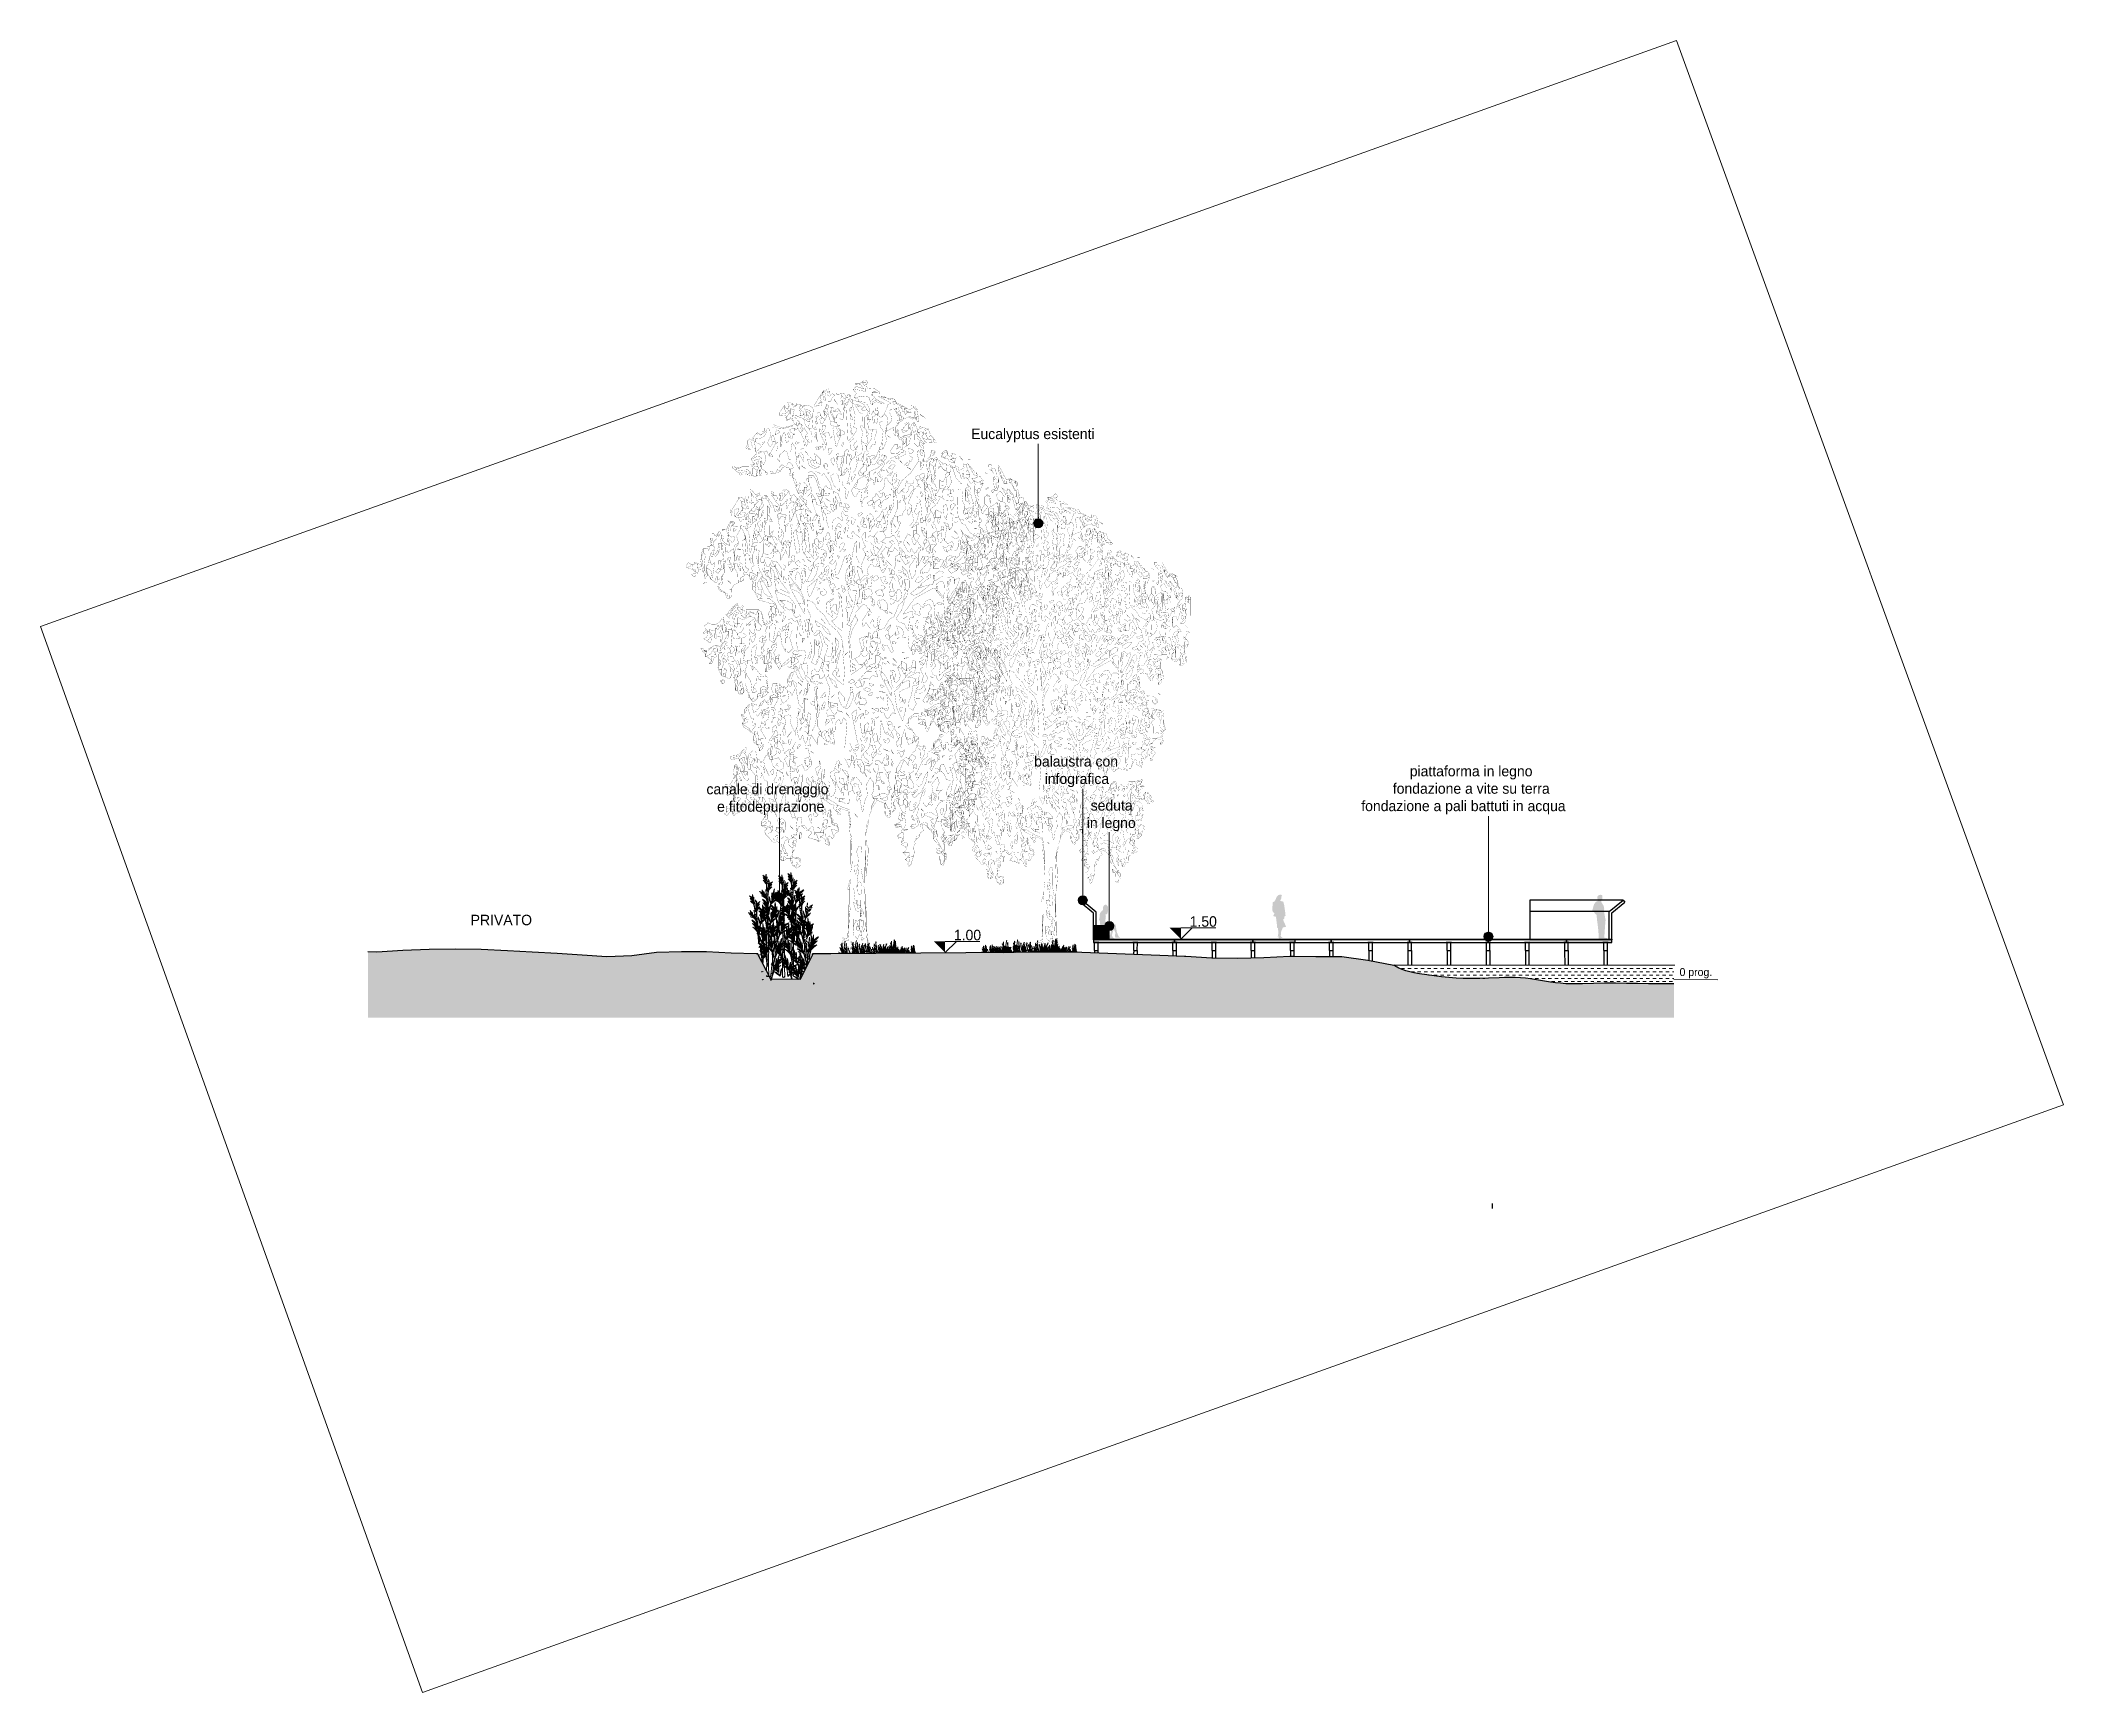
# Paper-space layout 'Sezione 8' of a CAD drawing. Header units: inches. Extents: x -6 to 382, y 12 to 328.
# The model-space entities are those that its viewports show. They can reach past a viewport. Long polylines and large blocks are cut down to what shows.
import ezdxf

# ---------------------------------------------------------------- set-up
doc = ezdxf.new("R2010")
doc.units = ezdxf.units.IN
doc.header["$MEASUREMENT"] = 0
for name, color, linetype, lineweight in [('_sagome', 252, 'Continuous', 13), ('cm_alberi in secondo piano', 252, 'Continuous', 9), ('cm_campiture', 252, 'Continuous', 9), ('cm_linea di terra', 4, 'Continuous', 25), ('cm_quote', 174, 'Continuous', 0), ('cm_testi', 250, 'Continuous', 0), ('cp_piattaforme volumi_linea', 4, 'Continuous', 25), ('prato umido', 252, 'Continuous', 5)]:
    doc.layers.add(name, color=color, linetype=linetype, lineweight=lineweight)
for name, color, linetype in [('cm_arredi', 251, 'Continuous'), ('cm_arredi secondo piano', 252, 'Continuous'), ('cp_alberi_linea', 103, 'Continuous')]:
    doc.layers.add(name, color=color, linetype=linetype)
doc.layers.add('Finestre', color=254, linetype='Continuous', lineweight=9, plot=False)
doc.styles.get("Standard").update_dxf_attribs({"font": 'GOTHIC.TTF'})
doc.dimstyles.new('Quote 200', dxfattribs={"dimtxt": 0.5, "dimasz": 0.2, "dimexe": 1.25, "dimexo": 0.625, "dimgap": 0.2, "dimtad": 1, "dimzin": 1, "dimtxsty": 'Standard', "dimblk": 'ARCHTICK', "dimcen": 2.5, "dimse1": 1, "dimse2": 1, "dimazin": 0, "dimtfac": 1, "dimtmove": 0, "dimatfit": 3, "dimldrblk": 'NONE', "dimfxl": 1, "dimlwd": 0, "dimarcsym": 0})

psp = doc.layouts.new('Sezione 8')

# ---------------------------------------------------------------- texts
at = {"layer": 'cm_testi', "char_height": 2, "attachment_point": 1}
for s, insert, width in [('\\pi14.27369;Eucalyptus esistenti', (158.19, 253.61), 53.9886), ('\\pi17.7985;balaustra con\\P\\pi19.81277;infografica', (166.73, 190.92), 53.9886), ('\\pi10.30619;piattaforma in legno\\P\\pi7.05874;fondazione a vite su terra\\P\\pi1.02611;fondazione a pali battuti in acqua', (246.12, 189.05), 48.0141), ('\\pi13.1554;canale di drenaggio \\P\\pi15.18599;e fitodepurazione', (108.65, 185.61), 53.9886), ('\\pi22.47015;seduta \\P\\pi21.7312;in legno', (172.87, 182.49), 53.9886), ('PRIVATO', (76.67, 160.55), 48.0141)]:
    psp.add_mtext(s, dxfattribs=dict(at, insert=insert, width=width))

msp = doc.modelspace()

# ---------------------------------------------------------------- texts
at = {"layer": 'cm_quote', "attachment_point": 1}
for s, width, insert, char_height, rotation in [('1.00', 0.89726, (502258.203, 4346548.612), 0.4, 250.28929), ('1.50', 0.89726, (502255.647, 4346539.939), 0.4, 250.28929), ('0 prog.', 1.57145, (502247.453, 4346522.953), 0.3, 250.17037)]:
    msp.add_mtext_dynamic_manual_height_columns(s, width=width, gutter_width=1, heights=[0], dxfattribs=dict(at, insert=insert, char_height=char_height, rotation=rotation))

# ---------------------------------------------------------------- blocks, each defined once
blk = doc.blocks.new('A$C03A07DC0')
at = {"layer": 'cp_alberi_linea', "const_width": 0.00661}
for points in [[(6.453, 21.681), (6.433, 21.687), (6.413, 21.786), (6.592, 21.786), (6.685, 21.853), (6.704, 21.859)], [(6.453, 21.681), (6.453, 21.714), (6.453, 21.753), (6.638, 21.734), (6.724, 21.614), (6.744, 21.608)], [(6.704, 21.859), (6.797, 21.958), (6.883, 21.859), (6.883, 21.826)], [(6.704, 21.859), (6.704, 21.826)], [(6.704, 21.826), (6.85, 21.826), (6.883, 21.826)], [(6.704, 21.826), (6.777, 21.707), (6.83, 21.786), (6.85, 21.786)], [(6.85, 21.786), (6.876, 21.8), (6.883, 21.826)], [(6.85, 21.786), (6.876, 21.634), (6.883, 21.608)], [(3.589, 20.556), (3.582, 20.536), (3.523, 20.549), (3.516, 20.629), (3.708, 20.913), (3.734, 20.92)], [(3.734, 20.92), (3.734, 20.774), (3.781, 20.675), (3.807, 20.662)], [(3.734, 20.92), (3.781, 20.827), (3.814, 20.801), (3.847, 20.807)], [(3.88, 20.88), (3.873, 20.913), (3.847, 21.065), (4.025, 21.006), (4.025, 20.993)], [(3.88, 20.88), (3.992, 20.986), (4.025, 20.993)], [(4.025, 20.993), (4.065, 20.867), (4.158, 20.893), (4.171, 20.92)], [(4.025, 20.993), (4.131, 20.92), (4.171, 20.92)], [(4.171, 20.92), (4.171, 20.953), (4.171, 20.993), (4.323, 20.966), (4.35, 20.953)], [(4.35, 20.953), (4.35, 20.92), (4.277, 20.847), (4.297, 20.741), (4.316, 20.735)], [(4.495, 20.953), (4.488, 20.92), (4.316, 20.774), (4.316, 20.735)], [(4.35, 20.953), (4.422, 20.887), (4.475, 20.946), (4.495, 20.953)], [(4.495, 20.953), (4.674, 20.927), (4.786, 20.854), (4.846, 20.748), (4.839, 20.596), (4.819, 20.596)], [(4.965, 20.953), (4.958, 20.927), (4.892, 20.887), (4.859, 20.953), (5.216, 21.509), (5.236, 21.515), (5.223, 21.462)], [(4.965, 20.953), (5.123, 20.94), (5.163, 21.065), (5.15, 21.065)], [(5.077, 21.065), (5.057, 21.065), (5.044, 20.999), (4.965, 20.993), (4.965, 20.953)], [(5.077, 21.065), (5.084, 21.085), (5.123, 21.165), (5.077, 21.284), (5.15, 21.33), (5.163, 21.423), (5.183, 21.423)], [(5.077, 21.065), (5.104, 21.026), (5.13, 21.059), (5.15, 21.065)], [(5.15, 21.065), (5.15, 21.099), (5.223, 21.099), (5.256, 21.099)], [(5.256, 21.138), (5.236, 21.138), (5.183, 21.356), (5.216, 21.396), (5.223, 21.423)], [(5.223, 21.462), (5.183, 21.462), (5.183, 21.423)], [(5.183, 21.423), (5.223, 21.423)], [(5.223, 21.462), (5.295, 21.469), (5.309, 21.535), (5.329, 21.535)], [(5.223, 21.423), (5.282, 21.409), (5.295, 21.39)], [(5.256, 20.629), (5.236, 20.635), (5.223, 20.774), (5.302, 20.814), (5.309, 20.92), (5.329, 20.92)], [(5.256, 21.099), (5.481, 21.092), (5.547, 21.244), (5.646, 21.337), (5.547, 21.39), (5.434, 21.297), (5.335, 21.356), (5.329, 21.39)], [(5.256, 21.138), (5.289, 21.145), (5.289, 21.184), (5.256, 21.284), (5.295, 21.356), (5.295, 21.39)], [(5.256, 21.138), (5.256, 21.099)], [(5.295, 21.39), (5.329, 21.39)], [(5.329, 21.535), (5.329, 21.568), (5.408, 21.575), (5.434, 21.535), (5.434, 21.495)], [(5.329, 21.535), (5.368, 21.442), (5.428, 21.469), (5.434, 21.495)], [(5.329, 21.39), (5.448, 21.396), (5.454, 21.495), (5.434, 21.495)], [(5.368, 20.774), (5.375, 20.801), (5.415, 20.92), (5.329, 20.993), (5.329, 20.953), (5.329, 20.92)], [(5.329, 20.92), (5.348, 20.781), (5.368, 20.774)], [(5.62, 21.171), (5.692, 21.079), (5.719, 21.039), (5.699, 21.065), (5.626, 21.145), (5.62, 21.171)], [(5.692, 21.39), (5.792, 21.376), (5.692, 21.37), (5.692, 21.39)], [(6.089, 21.284), (6.069, 21.284), (6.01, 21.396), (5.871, 21.423), (5.891, 21.323), (5.911, 21.317)], [(5.911, 21.317), (5.911, 21.284), (5.871, 21.211), (5.871, 21.138), (5.871, 21.099)], [(5.871, 21.099), (5.937, 21.151), (5.944, 21.026), (5.944, 20.993)], [(5.871, 21.099), (5.871, 20.999), (5.944, 20.973), (5.944, 20.993)], [(5.911, 21.317), (6.01, 21.204), (6.083, 21.251), (6.089, 21.284)], [(5.944, 20.993), (6.109, 21.284), (6.089, 21.284)], [(6.016, 20.774), (5.997, 20.774), (5.983, 20.953), (6.036, 21.026), (6.056, 21.026)], [(6.056, 21.026), (6.056, 20.993), (6.016, 20.92), (6.016, 20.88)], [(6.056, 21.026), (6.142, 21.092), (6.162, 21.099)], [(6.089, 20.847), (6.089, 20.88), (6.089, 20.92), (6.155, 21.065), (6.162, 21.099)], [(6.089, 20.847), (6.162, 19.577), (6.327, 19.729), (6.473, 19.967), (6.486, 20.073), (6.38, 20.119), (6.427, 20.589), (6.314, 20.993), (6.308, 21.026)], [(6.162, 21.099), (6.162, 21.138), (6.122, 21.39), (6.228, 21.35), (6.235, 21.317)], [(6.308, 21.065), (6.274, 21.072), (6.208, 21.171), (6.195, 21.317), (6.235, 21.317)], [(6.235, 21.317), (6.274, 21.178), (6.308, 21.171)], [(6.308, 21.171), (6.526, 21.099), (6.559, 21.099)], [(6.308, 21.171), (6.308, 21.099), (6.308, 21.065)], [(6.308, 21.065), (6.308, 21.026)], [(6.308, 21.026), (6.42, 20.986), (6.499, 20.841), (6.592, 20.675), (6.704, 20.629), (6.711, 20.397), (6.704, 20.232), (6.704, 20.192)], [(6.38, 21.244), (6.387, 21.27), (6.466, 21.416), (6.341, 21.568), (6.38, 21.568)], [(6.453, 21.681), (6.453, 21.641), (6.38, 21.608), (6.38, 21.568)], [(6.38, 21.568), (6.665, 21.522), (6.824, 21.476), (6.817, 21.535), (6.817, 21.608)], [(6.38, 21.244), (6.691, 21.297), (6.91, 21.277), (6.982, 21.224), (6.996, 21.099)], [(6.38, 21.244), (6.552, 21.184), (6.572, 21.125), (6.559, 21.099)], [(6.453, 21.681), (6.744, 21.588), (6.744, 21.608)], [(6.486, 20.993), (6.625, 20.94), (6.678, 20.9), (6.645, 20.887), (6.519, 20.9), (6.486, 20.993)], [(6.559, 21.099), (6.81, 21.072), (6.903, 20.973), (6.976, 20.814), (6.996, 20.807), (6.929, 20.444), (6.923, 20.411)], [(6.559, 21.099), (6.777, 20.973), (6.777, 20.953)], [(6.777, 20.953), (6.777, 20.92), (6.671, 20.807), (6.744, 20.735), (6.843, 20.781), (6.85, 20.807)], [(6.744, 21.608), (6.777, 21.608), (6.817, 21.608)], [(6.777, 20.953), (6.843, 20.847), (6.85, 20.807)], [(6.817, 21.608), (6.85, 21.608), (6.883, 21.608)], [(6.883, 21.608), (7.174, 21.588), (7.353, 21.469), (7.373, 21.423), (7.287, 21.436), (7.247, 21.462)], [(6.996, 21.099), (7.168, 21.251), (7.174, 21.264)], [(6.996, 21.099), (7.029, 21.013), (7.101, 20.973), (7.101, 20.993)], [(7.101, 21.317), (7.075, 21.323), (7.029, 21.39), (7.029, 21.495), (7.247, 21.482), (7.247, 21.462)], [(7.101, 21.317), (7.095, 21.337), (7.068, 21.462), (7.214, 21.462), (7.247, 21.462)], [(7.101, 20.993), (7.082, 20.999), (7.068, 21.065), (7.154, 21.125), (7.287, 21.138), (7.32, 21.138)], [(7.101, 21.317), (7.247, 21.317), (7.287, 21.317)], [(7.174, 21.264), (7.174, 21.284), (7.141, 21.29), (7.101, 21.317)], [(7.392, 21.065), (7.359, 21.072), (7.227, 21.092), (7.101, 21.026), (7.101, 20.993)], [(7.174, 21.264), (7.214, 21.184), (7.32, 21.151), (7.32, 21.138)], [(7.287, 21.317), (7.73, 21.085), (7.789, 21.039), (7.683, 20.993), (7.617, 20.794), (7.551, 20.662), (7.465, 20.523)], [(7.287, 21.317), (7.359, 21.317), (7.392, 21.317)], [(7.32, 21.138), (7.359, 21.105), (7.392, 21.099)], [(7.392, 21.317), (7.472, 21.251), (7.611, 21.244), (7.644, 21.244)], [(7.392, 21.317), (7.644, 21.264), (7.644, 21.244)], [(7.392, 21.099), (7.392, 21.065)], [(7.392, 21.099), (7.505, 21.065), (7.538, 21.039), (7.505, 21.026), (7.392, 21.013), (7.392, 21.065)], [(7.644, 21.244), (7.829, 21.211), (7.862, 21.211)], [(7.644, 21.244), (7.736, 21.165), (7.855, 21.184), (7.862, 21.211)], [(8.008, 21.026), (7.981, 21.019), (7.908, 20.999), (7.862, 21.099), (7.935, 21.099), (7.975, 21.099)], [(7.862, 21.211), (7.941, 21.198), (7.968, 21.138), (7.975, 21.099)], [(7.975, 21.099), (7.981, 21.072), (8.008, 21.065)], [(8.008, 21.065), (8.259, 20.94), (8.266, 20.92)], [(8.008, 21.065), (8.008, 21.026)], [(8.008, 21.026), (8.193, 20.92), (8.226, 20.92)], [(8.08, 20.847), (8.08, 20.88), (8.219, 20.9), (8.226, 20.92)], [(8.226, 20.92), (8.266, 20.92)], [(8.266, 20.92), (8.404, 20.867), (8.404, 20.847)], [(8.808, 20.774), (8.801, 20.807), (8.722, 20.927), (8.55, 20.953), (8.55, 20.847), (8.55, 20.807)], [(3.298, 20.119), (3.298, 20.159), (3.298, 20.192), (3.655, 20.073), (3.662, 20.047)], [(3.589, 20.556), (3.589, 20.596), (3.8, 20.642), (3.807, 20.662)], [(3.589, 20.556), (3.721, 20.563), (3.8, 20.516), (3.807, 20.483)], [(4.025, 20.159), (3.992, 20.153), (3.701, 20.086), (3.701, 20.047)], [(3.701, 20.047), (4.019, 20.133), (4.025, 20.159)], [(3.92, 20.411), (3.906, 20.384), (3.8, 20.351), (3.774, 20.483), (3.807, 20.483)], [(3.807, 20.662), (3.88, 20.702), (3.88, 20.735)], [(3.807, 20.483), (3.9, 20.622), (3.92, 20.629)], [(3.807, 20.483), (3.827, 20.384), (3.886, 20.404), (3.92, 20.411)], [(3.847, 20.807), (3.873, 20.847), (3.88, 20.88)], [(3.847, 20.807), (3.86, 20.748), (3.88, 20.735)], [(3.88, 20.735), (3.92, 20.735)], [(3.92, 20.735), (3.92, 20.774), (3.92, 20.807), (3.953, 20.807)], [(3.92, 20.735), (3.933, 20.635), (3.92, 20.629)], [(3.92, 20.629), (3.92, 20.45), (3.92, 20.411)], [(3.92, 20.411), (3.946, 20.424), (3.953, 20.45)], [(3.953, 20.807), (4.092, 20.761), (4.065, 20.589), (4.058, 20.556)], [(3.953, 20.807), (3.959, 20.483), (3.953, 20.45)], [(3.953, 20.45), (4.032, 20.351), (4.058, 20.338)], [(4.058, 20.556), (4.025, 20.556), (4.052, 20.364), (4.058, 20.338)], [(4.025, 20.159), (4.105, 20.225), (4.072, 20.311), (4.058, 20.338)], [(4.058, 20.556), (4.29, 20.298), (4.316, 20.232)], [(4.058, 20.556), (4.197, 20.543), (4.204, 20.523)], [(4.131, 20.047), (4.131, 20.086), (4.131, 20.192), (4.171, 20.192)], [(4.171, 20.192), (4.171, 20.232), (4.171, 20.265), (4.27, 20.258), (4.277, 20.232)], [(4.171, 20.192), (4.178, 20.166), (4.204, 20.159)], [(4.204, 20.523), (4.35, 20.536), (4.35, 20.556)], [(4.204, 20.523), (4.455, 20.43), (4.462, 20.411)], [(4.204, 20.159), (4.277, 20.192), (4.277, 20.232)], [(4.204, 20.159), (4.237, 20.067), (4.244, 20.047)], [(4.277, 20.232), (4.316, 20.232)], [(4.316, 20.702), (4.402, 20.735), (4.455, 20.662), (4.462, 20.629)], [(4.316, 20.735), (4.316, 20.702)], [(4.316, 20.702), (4.33, 20.563), (4.35, 20.556)], [(4.316, 20.232), (4.323, 20.08), (4.389, 19.987), (4.422, 19.974)], [(4.422, 19.974), (4.422, 20.014), (4.35, 20.232), (4.488, 20.086), (4.495, 20.047)], [(4.35, 20.556), (4.416, 20.53), (4.442, 20.589), (4.462, 20.596)], [(4.462, 20.629), (4.462, 20.596)], [(4.462, 20.629), (4.535, 20.563), (4.568, 20.556)], [(4.462, 20.596), (4.495, 20.45), (4.495, 20.411)], [(4.462, 20.411), (4.528, 20.179), (4.608, 20.086), (4.641, 20.086)], [(4.462, 20.411), (4.495, 20.411)], [(4.568, 20.662), (4.541, 20.675), (4.495, 20.807), (4.68, 20.741), (4.813, 20.622), (4.819, 20.596)], [(4.495, 20.411), (4.641, 20.305), (4.674, 20.305)], [(4.568, 20.662), (4.568, 20.702), (4.667, 20.675), (4.707, 20.589), (4.713, 20.556)], [(4.568, 20.662), (4.568, 20.629), (4.568, 20.596)], [(4.568, 20.596), (4.608, 20.563), (4.641, 20.556)], [(4.568, 20.596), (4.568, 20.556)], [(4.568, 20.556), (4.574, 20.437), (4.641, 20.377), (4.674, 20.377)], [(4.641, 20.556), (4.674, 20.411), (4.674, 20.377)], [(4.641, 20.556), (4.674, 20.556), (4.713, 20.556)], [(4.641, 20.086), (4.68, 20.265), (4.674, 20.305)], [(4.674, 20.377), (4.746, 20.45), (4.746, 20.483)], [(4.674, 20.377), (4.694, 20.305), (4.674, 20.305)], [(4.713, 20.556), (4.74, 20.516), (4.746, 20.483)], [(4.746, 20.483), (4.786, 20.483)], [(4.786, 20.483), (4.786, 20.523), (4.786, 20.596), (4.819, 20.596)], [(4.786, 20.483), (4.813, 20.119), (4.819, 20.086)], [(4.892, 20.338), (4.892, 20.377), (4.892, 20.483), (4.978, 20.536), (4.985, 20.662), (5.004, 20.662)], [(4.892, 20.338), (4.892, 20.305)], [(4.892, 20.305), (4.985, 20.192), (4.971, 20.305), (4.965, 20.338)], [(4.892, 20.338), (4.932, 20.338), (4.965, 20.338)], [(4.892, 20.305), (4.892, 20.159), (4.892, 20.119)], [(4.965, 20.338), (4.958, 20.371), (4.932, 20.45), (5.011, 20.503), (5.004, 20.629), (5.004, 20.662)], [(5.004, 20.662), (5.084, 20.649), (5.09, 20.556), (5.11, 20.556)], [(5.295, 20.411), (5.282, 20.391), (5.249, 20.358), (5.19, 20.252), (5.137, 20.225), (5.104, 20.278), (5.077, 20.411), (5.157, 20.45), (5.123, 20.53), (5.11, 20.556)], [(5.11, 20.556), (5.236, 20.417), (5.256, 20.411)], [(5.183, 20.192), (5.295, 20.179), (5.295, 20.1), (5.249, 19.961), (5.209, 19.934), (5.183, 20.119), (5.183, 20.192)], [(5.256, 20.629), (5.256, 20.662), (5.256, 20.735), (5.381, 20.596), (5.401, 20.596)], [(5.256, 20.629), (5.335, 20.549), (5.302, 20.444), (5.295, 20.411)], [(5.256, 20.629), (5.262, 20.444), (5.256, 20.411)], [(5.256, 20.411), (5.295, 20.411)], [(5.368, 20.774), (5.401, 20.629), (5.401, 20.596)], [(5.401, 20.596), (5.467, 20.371), (5.474, 20.338)], [(5.58, 20.483), (5.573, 20.51), (5.487, 20.649), (5.474, 20.847), (5.507, 20.847)], [(5.474, 20.338), (5.6, 20.318), (5.587, 20.45), (5.58, 20.483)], [(5.474, 20.338), (5.501, 20.192), (5.58, 20.153), (5.62, 20.159)], [(5.507, 20.847), (5.587, 20.854), (5.6, 20.702), (5.62, 20.702)], [(5.507, 20.847), (5.54, 20.655), (5.613, 20.51), (5.62, 20.483)], [(5.871, 19.795), (5.871, 19.762), (5.725, 19.359), (5.706, 19.365), (5.58, 20.047), (5.62, 20.126), (5.62, 20.159)], [(5.58, 20.483), (5.62, 20.483)], [(5.62, 20.702), (5.745, 20.841), (5.864, 20.735), (5.871, 20.702)], [(5.62, 20.702), (5.831, 20.741), (5.851, 20.708), (5.871, 20.702)], [(5.62, 20.483), (5.646, 20.477), (5.653, 20.45)], [(5.653, 20.305), (5.646, 20.278), (5.62, 20.265), (5.62, 20.192), (5.62, 20.159)], [(5.62, 20.159), (5.719, 20.139), (5.725, 20.119)], [(5.653, 20.45), (5.692, 20.477), (5.725, 20.483)], [(5.653, 20.45), (5.653, 20.338), (5.653, 20.305)], [(5.653, 20.305), (5.692, 20.305), (5.725, 20.305)], [(5.725, 20.483), (5.725, 20.523), (5.725, 20.556), (5.798, 20.622), (5.911, 20.609), (5.911, 20.629)], [(5.725, 20.483), (5.725, 20.338), (5.725, 20.305)], [(5.725, 20.305), (5.745, 20.192), (5.805, 20.186), (5.838, 20.192)], [(5.725, 20.119), (5.831, 20.159), (5.838, 20.192)], [(5.838, 20.192), (5.838, 20.232), (5.838, 20.45), (5.911, 20.404), (5.957, 20.411), (5.983, 20.477), (5.983, 20.596), (5.983, 20.629)], [(5.871, 20.702), (5.884, 20.635), (5.911, 20.629)], [(5.911, 20.629), (5.944, 20.629), (5.983, 20.629)], [(5.983, 20.629), (5.983, 20.662), (6.023, 20.741), (6.016, 20.774)], [(6.016, 20.88), (6.056, 20.854), (6.089, 20.847)], [(6.016, 20.88), (6.016, 20.807), (6.016, 20.774)], [(6.268, 20.774), (6.228, 20.708), (6.195, 20.774), (6.261, 20.867), (6.294, 20.893), (6.301, 20.867), (6.268, 20.774)], [(6.268, 20.417), (6.235, 20.523), (6.235, 20.629), (6.308, 20.497), (6.334, 20.411), (6.327, 20.391), (6.268, 20.417)], [(6.235, 20.265), (6.327, 19.835), (6.308, 19.835), (6.235, 20), (6.235, 20.232), (6.235, 20.265)], [(6.671, 19.617), (6.678, 19.65), (6.724, 19.914), (6.632, 20.159), (6.671, 20.186), (6.704, 20.192)], [(6.704, 20.192), (6.757, 20.086), (6.777, 20.086)], [(6.777, 20.086), (6.777, 20.119), (6.777, 20.483), (6.857, 20.549), (6.883, 20.556)], [(6.85, 20.807), (6.929, 20.728), (6.896, 20.589), (6.883, 20.556)], [(6.883, 20.556), (6.903, 20.232), (6.923, 20.232)], [(6.923, 20.411), (7.029, 20.411), (6.949, 20.311), (6.923, 20.305)], [(6.923, 20.411), (6.923, 20.338), (6.923, 20.305)], [(6.923, 20.305), (6.923, 20.265), (6.923, 20.232)], [(6.923, 20.232), (6.936, 20.04), (7.035, 20.007), (7.068, 20.014)], [(7.101, 20.483), (7.082, 20.49), (7.068, 20.629), (7.128, 20.748), (7.154, 20.669), (7.174, 20.662)], [(7.101, 20.483), (7.141, 20.516), (7.174, 20.523)], [(7.101, 20.483), (7.121, 20.265), (7.141, 20.265)], [(7.141, 20.265), (7.141, 20.305), (7.174, 20.305)], [(7.141, 20.265), (7.141, 20.086), (7.141, 20.047)], [(7.174, 20.662), (7.174, 20.702), (7.174, 20.88), (7.214, 20.88)], [(7.174, 20.662), (7.207, 20.622), (7.214, 20.596)], [(7.214, 20.596), (7.201, 20.563), (7.174, 20.556), (7.174, 20.523)], [(7.174, 20.305), (7.24, 20.272), (7.28, 20.305), (7.3, 20.404), (7.287, 20.556), (7.287, 20.596)], [(7.174, 20.523), (7.174, 20.338), (7.174, 20.305)], [(7.214, 20.88), (7.22, 20.741), (7.273, 20.748), (7.287, 20.774)], [(7.214, 20.88), (7.28, 20.88), (7.287, 20.807), (7.287, 20.774)], [(7.214, 20.596), (7.247, 20.596), (7.287, 20.596)], [(7.287, 20.774), (7.326, 20.702), (7.32, 20.662)], [(7.32, 20.662), (7.287, 20.662), (7.287, 20.629), (7.287, 20.596)], [(7.32, 20.662), (7.359, 20.483), (7.439, 20.51), (7.465, 20.523)], [(7.465, 19.544), (7.465, 19.577), (7.505, 19.974), (7.492, 20), (7.399, 20.133), (7.359, 20.305), (7.472, 20.344), (7.472, 20.483), (7.465, 20.523)], [(7.465, 20.523), (7.564, 20.609), (7.65, 20.523), (7.69, 20.377), (7.664, 20.199)], [(7.65, 20.153), (7.604, 20.053), (7.578, 19.908)], [(7.65, 20.153), (7.644, 20.192), (7.664, 20.199)], [(7.65, 20.153), (7.644, 20.014), (7.644, 19.974)], [(7.664, 20.199), (7.836, 20.364), (7.803, 20.563), (7.75, 20.682), (7.75, 20.761), (7.803, 20.814), (7.902, 20.827), (7.935, 20.807)], [(7.935, 20.807), (8.027, 20.854), (8.014, 20.735), (8.008, 20.702)], [(7.935, 20.807), (7.988, 20.708), (8.008, 20.702)], [(7.975, 19.795), (7.975, 19.835), (7.975, 20.119), (8.027, 20.192), (8.047, 20.192)], [(8.008, 20.702), (8.054, 20.563), (8.08, 20.556)], [(8.12, 20.523), (8.12, 20.483), (8.113, 20.364), (8.008, 20.377), (8.008, 20.305), (8.047, 20.272), (8.08, 20.265)], [(8.12, 20.596), (8.087, 20.602), (8.047, 20.702), (8.127, 20.748), (8.094, 20.821), (8.08, 20.847)], [(8.047, 20.192), (8.074, 20.232), (8.08, 20.265)], [(8.047, 20.192), (8.047, 20.086), (8.047, 20.047)], [(8.08, 20.847), (8.213, 20.854), (8.259, 20.774), (8.266, 20.735)], [(8.08, 20.556), (8.107, 20.563), (8.12, 20.596)], [(8.08, 20.556), (8.094, 20.53), (8.12, 20.523)], [(8.08, 20.265), (8.08, 20.305), (8.186, 20.338), (8.193, 20.377)], [(8.12, 20.596), (8.16, 20.563), (8.193, 20.556)], [(8.12, 20.523), (8.173, 20.377), (8.193, 20.377)], [(8.266, 20.735), (8.259, 20.715), (8.153, 20.702), (8.18, 20.589), (8.193, 20.556)], [(8.193, 20.556), (8.219, 20.404), (8.226, 20.377)], [(8.193, 20.556), (8.292, 20.477), (8.299, 20.45)], [(8.193, 20.377), (8.226, 20.377)], [(8.226, 20.377), (8.279, 20.45), (8.299, 20.45)], [(8.266, 20.735), (8.299, 20.735)], [(8.404, 20.847), (8.371, 20.847), (8.299, 20.847), (8.305, 20.821), (8.332, 20.807)], [(8.332, 20.807), (8.325, 20.781), (8.299, 20.774), (8.299, 20.735)], [(8.299, 20.735), (8.345, 20.616), (8.398, 20.669), (8.404, 20.702)], [(8.299, 20.45), (8.457, 20.51), (8.477, 20.523)], [(8.477, 20.047), (8.497, 20.053), (8.51, 20.225), (8.477, 20.311), (8.411, 20.318), (8.299, 20.232), (8.299, 20.159), (8.299, 20.119)], [(8.299, 20.119), (8.391, 20.239), (8.444, 20.265), (8.477, 20.219), (8.477, 20.086), (8.477, 20.047)], [(8.332, 20.807), (8.398, 20.768), (8.404, 20.735)], [(8.404, 20.847), (8.517, 20.807), (8.55, 20.807)], [(8.404, 20.735), (8.404, 20.702)], [(8.404, 20.735), (8.524, 20.721), (8.57, 20.708), (8.543, 20.702), (8.444, 20.702), (8.404, 20.702)], [(8.477, 20.523), (8.477, 20.556), (8.596, 20.503), (8.669, 20.503), (8.702, 20.549), (8.689, 20.642), (8.682, 20.755), (8.742, 20.702), (8.768, 20.483)], [(8.477, 20.523), (8.649, 20.43), (8.748, 20.543), (8.735, 20.483), (8.768, 20.411)], [(8.55, 20.807), (8.662, 20.9), (8.782, 20.781), (8.808, 20.774)], [(8.55, 19.868), (8.563, 19.901), (8.59, 19.981), (8.55, 20.086), (8.59, 20.245), (8.696, 20.318), (8.696, 20.305)], [(8.59, 19.835), (8.59, 19.868), (8.676, 20.305), (8.696, 20.305)], [(8.696, 20.305), (8.795, 20.113), (8.808, 20.086)], [(8.696, 20.305), (8.702, 20.166), (8.775, 20.093), (8.808, 20.086)], [(8.768, 20.411), (8.828, 20.338), (8.854, 20.331), (8.868, 20.397), (8.848, 20.523), (8.841, 20.556)], [(8.768, 20.483), (8.821, 20.556), (8.841, 20.556)], [(8.768, 20.483), (8.768, 20.45), (8.768, 20.411)], [(8.808, 20.774), (8.834, 20.583), (8.841, 20.556)], [(8.841, 20.086), (8.907, 20.146), (9.02, 20.139), (9.026, 20.119)], [(8.914, 20.629), (9.053, 20.536), (9.099, 20.497), (9.059, 20.523), (8.92, 20.602), (8.914, 20.629)], [(2.325, 19.471), (2.325, 19.432), (2.253, 19.326), (2.266, 19.26), (2.286, 19.253)], [(2.325, 19.471), (2.345, 19.465), (2.378, 19.365), (2.286, 19.286), (2.286, 19.253)], [(2.358, 19.617), (2.352, 19.59), (2.325, 19.577), (2.325, 19.504), (2.325, 19.471)], [(2.358, 19.617), (2.358, 19.65), (2.491, 19.584), (2.524, 19.69), (2.537, 19.69)], [(2.358, 19.617), (2.444, 19.531), (2.497, 19.359), (2.504, 19.326)], [(2.537, 19.69), (2.643, 19.842), (2.649, 19.868)], [(2.537, 19.69), (2.57, 19.531), (2.577, 19.504)], [(2.577, 19.504), (2.603, 19.518), (2.61, 19.544)], [(2.577, 19.504), (2.63, 19.286), (2.61, 19.286)], [(3.046, 20.047), (3.046, 20.014), (3.02, 19.855), (2.941, 19.736), (2.808, 19.67), (2.61, 19.65), (2.61, 19.577), (2.61, 19.544)], [(2.61, 19.544), (2.669, 19.458), (2.729, 19.465), (2.755, 19.471)], [(2.828, 19.795), (2.802, 19.802), (2.649, 19.908), (2.649, 19.868)], [(2.649, 19.868), (2.735, 19.776), (2.821, 19.776), (2.828, 19.795)], [(2.755, 19.471), (2.755, 19.286), (2.755, 19.253)], [(2.755, 19.471), (2.848, 19.352), (2.788, 19.26), (2.755, 19.253)], [(2.828, 19.795), (2.855, 19.802), (2.868, 19.835)], [(2.868, 19.835), (2.987, 19.908), (2.98, 20.014), (2.974, 20.047)], [(2.868, 19.835), (2.868, 19.868), (2.868, 19.908), (2.947, 19.941), (2.954, 20.047), (2.974, 20.047)], [(2.868, 19.504), (2.96, 19.531), (2.987, 19.518), (2.96, 19.478), (2.868, 19.412), (2.868, 19.504)], [(2.974, 20.047), (3.013, 20.047), (3.046, 20.047)], [(3.046, 20.047), (3.139, 20.02), (3.159, 20.014)], [(3.298, 19.544), (3.291, 19.511), (3.232, 19.392), (3.179, 19.352), (3.132, 19.392), (3.086, 19.504), (3.199, 19.749), (3.165, 19.981), (3.159, 20.014)], [(3.298, 20.119), (3.298, 20.086), (3.251, 20.047), (3.159, 20.047), (3.159, 20.014)], [(3.192, 19.107), (3.39, 19.465), (3.41, 19.471)], [(3.298, 19.795), (3.285, 19.795), (3.225, 19.723), (3.251, 19.584), (3.265, 19.537), (3.298, 19.544)], [(3.298, 20.119), (3.516, 20.047), (3.628, 20.04), (3.662, 20.047)], [(3.298, 19.795), (3.351, 19.656), (3.371, 19.577), (3.371, 19.544)], [(3.298, 19.795), (3.337, 19.795), (3.371, 19.795)], [(3.298, 19.544), (3.337, 19.544), (3.371, 19.544)], [(3.371, 19.795), (3.371, 19.835), (3.371, 19.868), (3.437, 19.994), (3.543, 19.934), (3.556, 19.908)], [(3.371, 19.795), (3.529, 19.895), (3.556, 19.908)], [(3.371, 19.544), (3.404, 19.504), (3.41, 19.471)], [(3.41, 19.471), (3.457, 19.518), (3.47, 19.484), (3.47, 19.379), (3.437, 19.187), (3.437, 18.896), (3.556, 18.783), (3.543, 19.028), (3.728, 19.193), (3.734, 19.213), (3.84, 19.14), (3.886, 18.922), (3.92, 18.863), (3.986, 18.856), (3.979, 19.193), (4.019, 19.471), (4.025, 19.504), (4.138, 19.339), (4.158, 19.074), (4.204, 18.889)], [(3.556, 19.908), (3.576, 19.359), (3.589, 19.359)], [(3.589, 19.359), (3.622, 19.332), (3.642, 19.544), (3.628, 19.544)], [(3.589, 19.359), (3.589, 19.398), (3.589, 19.544), (3.628, 19.544)], [(3.628, 19.544), (3.628, 19.577), (3.628, 19.723), (3.681, 19.855), (3.714, 19.914), (3.748, 19.862), (3.781, 19.59), (3.8, 19.498), (3.873, 19.551), (3.88, 19.69)], [(3.662, 20.047), (3.701, 20.033), (3.701, 20.047)], [(3.953, 19.69), (3.953, 19.723), (3.926, 19.848), (3.847, 19.908), (3.873, 19.723), (3.88, 19.69)], [(3.88, 19.69), (3.92, 19.69), (3.953, 19.69)], [(4.058, 19.835), (4.058, 19.855), (3.966, 19.914), (3.92, 20.014), (4.058, 20.053), (4.098, 20.047)], [(3.953, 19.69), (4.025, 19.65), (4.058, 19.795), (4.058, 19.835)], [(4.058, 19.835), (4.098, 19.835)], [(4.098, 20.047), (4.105, 19.868), (4.098, 19.835)], [(4.098, 20.047), (4.131, 20.047)], [(4.098, 19.835), (4.171, 19.822), (4.171, 19.941), (4.171, 19.974)], [(4.131, 20.047), (4.164, 20.007), (4.171, 19.974)], [(4.191, 19.445), (4.164, 19.465), (4.171, 19.544), (4.297, 19.511), (4.191, 19.445)], [(4.171, 19.974), (4.224, 20.047), (4.244, 20.047)], [(4.244, 20.047), (4.323, 19.914), (4.35, 19.908)], [(4.277, 19.035), (4.277, 19.074), (4.277, 19.107), (4.482, 18.763), (4.482, 18.856), (4.442, 19.035), (4.35, 19.147), (4.35, 19.253), (4.495, 19.306), (4.495, 19.326), (4.462, 19.643), (4.376, 19.815), (4.35, 19.908)], [(4.422, 19.974), (4.416, 19.954), (4.35, 19.941), (4.35, 19.908)], [(4.422, 19.974), (4.475, 20.047), (4.495, 20.047)], [(4.608, 19.471), (4.581, 19.372), (4.555, 19.412), (4.495, 19.617), (4.522, 19.656), (4.535, 19.69)], [(4.495, 20.047), (4.608, 19.862), (4.535, 19.776), (4.535, 19.762)], [(4.535, 19.762), (4.641, 19.742), (4.647, 19.617), (4.641, 19.577)], [(4.535, 19.762), (4.535, 19.723), (4.535, 19.69)], [(4.535, 19.69), (4.594, 19.623), (4.608, 19.504), (4.608, 19.471)], [(4.608, 19.471), (4.647, 19.544), (4.641, 19.577)], [(4.641, 20.086), (4.654, 20.02), (4.674, 20.014)], [(4.641, 19.577), (4.7, 19.498), (4.746, 19.498), (4.78, 19.59), (4.786, 19.762), (4.766, 19.908), (4.674, 20.014)], [(4.674, 20.014), (4.674, 20.047), (4.799, 20.08), (4.819, 20.086)], [(4.819, 20.047), (4.899, 20.086), (4.892, 20.119)], [(4.819, 20.047), (4.958, 20.007), (4.918, 20.113), (4.892, 20.119)], [(4.819, 20.086), (4.819, 20.047)], [(4.932, 19.69), (4.899, 19.696), (4.859, 19.776), (4.859, 19.908), (4.958, 19.901), (4.965, 19.868)], [(4.965, 19.868), (4.932, 19.868), (4.892, 19.868), (4.932, 19.729), (4.965, 19.723)], [(4.932, 19.69), (4.965, 19.69)], [(4.932, 19.69), (4.998, 19.564), (4.971, 19.65), (4.965, 19.69)], [(5.037, 19.326), (5.018, 19.332), (4.985, 19.359), (4.932, 19.326), (4.958, 19.233), (5.011, 19.246), (5.037, 19.253)], [(4.965, 19.868), (4.965, 19.762), (4.965, 19.723)], [(4.965, 19.723), (4.965, 19.69)], [(5.11, 19.835), (5.09, 19.835), (5.077, 20.047), (5.209, 19.855), (5.223, 19.835)], [(5.11, 19.835), (5.11, 19.868), (5.183, 19.835), (5.223, 19.835)], [(5.11, 19.835), (5.249, 19.544), (5.256, 19.504)], [(5.256, 19.504), (5.256, 19.471), (5.236, 19.445), (5.183, 19.471), (5.209, 19.299), (5.243, 19.226), (5.282, 19.266), (5.322, 19.398), (5.329, 19.432)], [(5.223, 19.835), (5.342, 19.908), (5.415, 19.921), (5.454, 19.802), (5.401, 19.795), (5.295, 19.795)], [(5.223, 19.835), (5.262, 19.802), (5.295, 19.795)], [(5.256, 19.504), (5.309, 19.432), (5.329, 19.432)], [(5.295, 19.795), (5.329, 19.471), (5.329, 19.432)], [(5.474, 19.67), (5.474, 19.723), (5.573, 19.749), (5.474, 19.67)], [(5.725, 20.119), (5.725, 20.086)], [(5.725, 20.086), (5.818, 20.067), (5.851, 19.981), (5.871, 19.974)], [(5.725, 20.086), (5.765, 19.974), (5.765, 19.941)], [(5.838, 19.795), (5.818, 19.789), (5.778, 19.723), (5.725, 19.868), (5.759, 19.908), (5.765, 19.941)], [(5.765, 19.941), (5.838, 19.921), (5.838, 19.828), (5.838, 19.795)], [(5.838, 19.795), (5.871, 19.795)], [(5.871, 19.795), (5.904, 19.802), (6.016, 19.848), (6.043, 19.895), (5.997, 19.954), (5.871, 20.014), (5.871, 19.974)], [(5.871, 19.974), (5.871, 19.835), (5.871, 19.795)], [(5.911, 19.432), (5.977, 19.531), (6.01, 19.551), (6.01, 19.518), (5.97, 19.412), (5.944, 19.379), (5.911, 19.432)], [(6.453, 19.253), (6.42, 19.246), (6.341, 19.226), (6.281, 19.266), (6.248, 19.379), (6.235, 19.544), (6.394, 19.69), (6.499, 19.59), (6.473, 19.551), (6.413, 19.511), (6.38, 19.412), (6.453, 19.286)], [(6.453, 19.286), (6.519, 19.398), (6.539, 19.425), (6.526, 19.385), (6.473, 19.26), (6.453, 19.253)], [(6.559, 19.035), (6.698, 19.134), (6.711, 19.359), (6.671, 19.617)], [(6.671, 19.617), (6.757, 19.518), (6.85, 19.498), (6.883, 19.504)], [(6.744, 19.002), (6.744, 19.035), (6.83, 19.213), (6.83, 19.432), (6.85, 19.432)], [(6.777, 20.086), (6.876, 20.007), (6.883, 19.974)], [(6.883, 19.762), (6.87, 19.762), (6.85, 19.974), (6.883, 19.974)], [(6.883, 19.504), (6.876, 19.478), (6.85, 19.471), (6.85, 19.432)], [(6.85, 19.432), (6.863, 19.365), (6.883, 19.359)], [(6.883, 19.359), (6.883, 19.398), (7.048, 19.656), (7.088, 20.014), (7.068, 20.014)], [(6.883, 19.974), (6.943, 19.848), (6.89, 19.782), (6.883, 19.762)], [(6.883, 19.762), (6.929, 19.643), (6.896, 19.537), (6.883, 19.504)], [(6.996, 19.18), (6.996, 19.213), (6.996, 19.286), (7.082, 19.445), (7.227, 19.465), (7.24, 19.491), (7.207, 19.557), (7.181, 19.683), (7.214, 19.795), (7.273, 20), (7.174, 20.053), (7.141, 20.047)], [(7.068, 20.014), (7.068, 20.047), (7.101, 20.047), (7.141, 20.047)], [(7.465, 19.544), (7.445, 19.544), (7.439, 19.379), (7.359, 19.359), (7.359, 19.326), (7.359, 19.286)], [(7.465, 19.544), (7.485, 19.293), (7.505, 19.286)], [(7.505, 19.286), (7.644, 19.61), (7.584, 19.875), (7.578, 19.908)], [(7.578, 19.908), (7.631, 19.974), (7.644, 19.974)], [(7.644, 19.974), (7.902, 20.119), (7.889, 20.053), (7.895, 19.888), (7.975, 19.795)], [(7.683, 19.795), (7.783, 19.723), (7.75, 19.736), (7.683, 19.795)], [(8.153, 19.398), (8.074, 19.312), (8.027, 19.279), (8.034, 19.306), (8.074, 19.379), (8.074, 19.451), (7.935, 19.451), (7.789, 19.213), (7.829, 19.107), (7.862, 19.107)], [(7.975, 19.795), (8.027, 20.014), (8.047, 20.014)], [(8.08, 19.795), (8.047, 19.795), (8.133, 19.656), (8.206, 19.67), (8.292, 19.736), (8.299, 19.762)], [(8.047, 20.047), (8.113, 19.961), (8.1, 19.802), (8.08, 19.795)], [(8.047, 20.047), (8.047, 20.014)], [(8.047, 20.014), (8.08, 19.835), (8.08, 19.795)], [(8.08, 19.795), (8.173, 19.716), (8.272, 19.789), (8.299, 19.795)], [(8.153, 19.398), (8.153, 19.432), (8.226, 19.432), (8.266, 19.432)], [(8.153, 19.398), (8.193, 19.326), (8.193, 19.286)], [(8.444, 20.014), (8.438, 19.987), (8.272, 19.914), (8.193, 20.047), (8.226, 20.047)], [(8.266, 19.432), (8.259, 19.471), (8.226, 19.617), (8.285, 19.65), (8.299, 19.577), (8.299, 19.544)], [(8.226, 20.047), (8.292, 20.093), (8.299, 20.119)], [(8.226, 20.047), (8.292, 19.987), (8.411, 20.007), (8.444, 20.014)], [(8.226, 19.286), (8.266, 19.398), (8.266, 19.432)], [(8.266, 19.432), (8.305, 19.504), (8.299, 19.544)], [(8.299, 19.795), (8.299, 19.762)], [(8.299, 19.795), (8.404, 19.795), (8.444, 19.795)], [(8.299, 19.762), (8.404, 19.723), (8.404, 19.69)], [(8.299, 19.544), (8.325, 19.504), (8.332, 19.471)], [(8.332, 19.471), (8.391, 19.69), (8.404, 19.69)], [(8.332, 19.471), (8.332, 19.398), (8.332, 19.359)], [(8.332, 19.359), (8.378, 19.392), (8.404, 19.398)], [(8.404, 19.398), (8.517, 19.498), (8.55, 19.762), (8.55, 19.795)], [(8.404, 19.69), (8.404, 19.432), (8.404, 19.398)], [(8.477, 20.047), (8.444, 20.047), (8.444, 20.014)], [(8.444, 19.795), (8.444, 19.835), (8.517, 19.862), (8.55, 19.868)], [(8.444, 19.795), (8.497, 19.729), (8.53, 19.789), (8.55, 19.795)], [(8.55, 19.868), (8.563, 19.842), (8.59, 19.835)], [(8.55, 19.795), (8.576, 19.802), (8.59, 19.835)], [(8.662, 19.974), (8.762, 19.994), (8.682, 19.928), (8.662, 19.974)], [(8.841, 19.398), (8.841, 19.379), (8.689, 19.524), (8.696, 19.835), (8.788, 19.855), (8.808, 19.941), (8.808, 19.974)], [(8.808, 20.086), (8.841, 20.086)], [(8.841, 20.047), (8.808, 20.047), (8.808, 20.014), (8.808, 19.974)], [(8.808, 19.974), (8.834, 19.967), (8.841, 19.941)], [(8.841, 19.69), (8.821, 19.696), (8.808, 19.795), (8.848, 19.908), (8.841, 19.941)], [(8.841, 20.047), (8.993, 20.113), (9.026, 20.119)], [(8.841, 20.086), (8.841, 20.047)], [(8.841, 19.941), (8.881, 19.941), (8.914, 19.941)], [(8.881, 19.762), (8.841, 19.762), (8.841, 19.723), (8.841, 19.69)], [(8.841, 19.69), (8.841, 19.65)], [(8.841, 19.65), (8.841, 19.432), (8.841, 19.398)], [(8.841, 19.65), (8.947, 19.63), (8.954, 19.65)], [(8.841, 19.398), (8.881, 19.425), (8.914, 19.432)], [(8.881, 19.762), (8.881, 19.795), (8.881, 19.835), (8.92, 19.908), (8.914, 19.941)], [(8.881, 19.762), (8.947, 19.67), (8.954, 19.65)], [(9.026, 19.835), (9.006, 19.835), (9, 19.947), (8.914, 19.974), (8.914, 19.941)], [(8.914, 19.432), (8.914, 19.471), (8.914, 19.577), (9.026, 19.511), (9.059, 19.504)], [(8.914, 19.432), (8.987, 19.326), (8.987, 19.286)], [(8.954, 19.65), (9.053, 19.537), (9.059, 19.504)], [(9.026, 19.253), (9.033, 19.279), (9.066, 19.365), (8.987, 19.471), (9.053, 19.484), (9.059, 19.504)], [(9.059, 19.69), (9.026, 19.69), (8.987, 19.795), (9.026, 19.795)], [(9.026, 20.119), (9.04, 19.835), (9.026, 19.835)], [(9.026, 20.119), (9.231, 20.073), (9.238, 20.047)], [(9.026, 19.795), (9.126, 19.901), (9.152, 19.795), (9.165, 19.795)], [(9.026, 19.835), (9.026, 19.795)], [(9.059, 19.69), (9.086, 19.604), (9.165, 19.564), (9.165, 19.544)], [(9.059, 19.69), (9.205, 19.67), (9.205, 19.69)], [(9.059, 19.504), (9.132, 19.537), (9.165, 19.544)], [(9.165, 19.795), (9.172, 19.835), (9.159, 19.967), (9.092, 20.047), (9.218, 20.06), (9.238, 20.047)], [(9.165, 19.795), (9.212, 19.723), (9.205, 19.69)], [(9.165, 19.544), (9.205, 19.544), (9.238, 19.544)], [(9.205, 19.69), (9.304, 19.802), (9.311, 19.835)], [(9.238, 20.047), (9.311, 19.868), (9.311, 19.835)], [(9.238, 19.544), (9.238, 19.577), (9.238, 19.65), (9.311, 19.65), (9.35, 19.65)], [(9.238, 19.544), (9.357, 19.551), (9.384, 19.544)], [(9.311, 19.835), (9.337, 19.822), (9.35, 19.795)], [(9.35, 19.795), (9.489, 19.67), (9.496, 19.65)], [(9.35, 19.795), (9.35, 19.69), (9.35, 19.65)], [(9.35, 19.65), (9.377, 19.577), (9.384, 19.544)], [(9.384, 19.544), (9.423, 19.544), (9.456, 19.544)], [(9.496, 19.65), (9.456, 19.65), (9.423, 19.65), (9.456, 19.564), (9.456, 19.544)], [(9.456, 19.544), (9.562, 19.57), (9.503, 19.63), (9.496, 19.65)], [(1.816, 18.459), (1.816, 18.472), (1.75, 18.512), (1.743, 18.598), (1.816, 18.598), (1.836, 18.525), (1.849, 18.525)], [(2.286, 19.253), (2.325, 19.253)], [(2.325, 19.253), (2.431, 19.266), (2.484, 19.319), (2.504, 19.326)], [(2.325, 19.253), (2.471, 19.213), (2.504, 19.213)], [(2.431, 18.565), (2.431, 18.598), (2.431, 18.638), (2.537, 18.671), (2.577, 18.671)], [(2.577, 18.671), (2.57, 18.651), (2.471, 18.598), (2.544, 18.558), (2.623, 18.591), (2.649, 18.598)], [(2.471, 18.856), (2.471, 18.889), (2.577, 18.982), (2.577, 19.18), (2.577, 19.213)], [(2.471, 18.856), (2.656, 18.955), (2.775, 18.968), (2.855, 18.916), (2.868, 18.783), (2.868, 18.744)], [(2.471, 18.856), (2.544, 18.717), (2.577, 18.711)], [(2.504, 19.326), (2.504, 19.253), (2.504, 19.213)], [(2.504, 19.213), (2.537, 19.213), (2.577, 19.213)], [(2.577, 19.213), (2.577, 19.253), (2.577, 19.286), (2.61, 19.286)], [(2.577, 18.711), (2.583, 18.73), (2.577, 18.816), (2.702, 18.863), (2.769, 18.876), (2.782, 18.863), (2.729, 18.81), (2.722, 18.783)], [(2.577, 18.711), (2.577, 18.671)], [(2.61, 19.286), (2.61, 19.253), (2.61, 19.213)], [(2.61, 19.213), (2.623, 19.035), (2.676, 19.074), (2.683, 19.107)], [(2.61, 19.213), (2.669, 19.107), (2.683, 19.107)], [(2.649, 18.598), (2.649, 18.638), (2.649, 18.671), (2.702, 18.783), (2.722, 18.783)], [(2.649, 18.598), (2.689, 18.572), (2.722, 18.565)], [(2.755, 19.253), (2.749, 19.226), (2.683, 19.18), (2.683, 19.147), (2.683, 19.107)], [(2.722, 18.565), (2.716, 18.598), (2.683, 18.638), (2.749, 18.75), (2.755, 18.783)], [(2.722, 19.107), (2.835, 19.167), (2.881, 19.174), (2.861, 19.147), (2.769, 19.074), (2.722, 19.107)], [(2.722, 18.783), (2.755, 18.783)], [(2.755, 18.783), (2.828, 18.777), (2.835, 18.711), (2.828, 18.671)], [(2.828, 18.671), (2.835, 18.638), (2.828, 18.572), (2.755, 18.565), (2.755, 18.525)], [(2.828, 18.671), (2.861, 18.711), (2.868, 18.744)], [(2.868, 18.744), (2.921, 18.671), (2.941, 18.671)], [(2.941, 18.671), (2.934, 18.651), (2.868, 18.638), (2.868, 18.525), (2.868, 18.492)], [(2.941, 18.671), (3, 18.783), (3.027, 18.909), (2.941, 19.147), (3.046, 19.193), (3.146, 18.982), (3.159, 19.002)], [(3.159, 19.002), (3.258, 18.968), (3.298, 18.968), (3.278, 19.008), (3.199, 19.081), (3.192, 19.107)], [(3.159, 19.002), (3.159, 19.035), (3.159, 19.107), (3.192, 19.107)], [(3.807, 18.565), (3.787, 18.572), (3.642, 18.664), (3.483, 18.492), (3.483, 18.459)], [(3.953, 18.492), (4.085, 18.539), (4.006, 18.704), (3.906, 18.763), (3.807, 18.638), (3.807, 18.598), (3.807, 18.565)], [(4.277, 19.035), (4.283, 19.002), (4.316, 18.492), (4.316, 18.472), (4.171, 18.744), (4.211, 18.856), (4.204, 18.889)], [(4.204, 18.889), (4.264, 19.035), (4.277, 19.035)], [(4.389, 18.638), (4.482, 18.565), (4.515, 18.532), (4.488, 18.552), (4.396, 18.611), (4.389, 18.638)], [(4.535, 19.18), (4.608, 19.094), (4.627, 19.054), (4.608, 19.081), (4.541, 19.154), (4.535, 19.18)], [(4.713, 18.856), (4.694, 18.856), (4.608, 18.889), (4.687, 18.631), (4.819, 18.545), (4.932, 18.525)], [(4.713, 18.816), (4.746, 18.823), (4.813, 18.869), (4.713, 18.962), (4.713, 18.889), (4.713, 18.856)], [(4.713, 18.856), (4.713, 18.816)], [(4.713, 18.816), (4.78, 18.664), (4.925, 18.585), (4.932, 18.565)], [(4.965, 18.744), (4.958, 18.724), (4.879, 18.717), (4.819, 18.816), (4.892, 18.816), (4.932, 18.816)], [(4.965, 18.744), (5.064, 18.697), (5.104, 18.664), (5.104, 18.889), (4.892, 19.107), (4.925, 18.849), (4.932, 18.816)], [(4.932, 18.816), (4.958, 18.777), (4.965, 18.744)], [(4.932, 18.565), (5.031, 18.585), (5.071, 18.585), (5.051, 18.572), (4.965, 18.532), (4.932, 18.525)], [(5.037, 19.253), (5.071, 19.26), (5.143, 19.352), (5.037, 19.359), (5.037, 19.326)], [(5.037, 19.326), (5.037, 19.286), (5.037, 19.253)], [(5.368, 18.671), (5.381, 18.671), (5.329, 18.717), (5.223, 18.711), (5.236, 18.572), (5.256, 18.565)], [(5.368, 18.671), (5.329, 18.671), (5.256, 18.671), (5.256, 18.598), (5.256, 18.565)], [(5.256, 18.565), (5.329, 18.499), (5.368, 18.486), (5.381, 18.532), (5.368, 18.638), (5.368, 18.671)], [(5.401, 19.286), (5.514, 19.306), (5.567, 19.286), (5.56, 19.226), (5.494, 19.114), (5.441, 19.054), (5.415, 19.061), (5.415, 19.127), (5.434, 19.253), (5.408, 19.266), (5.401, 19.286)], [(5.633, 18.75), (5.626, 18.671), (5.6, 18.658), (5.567, 18.724), (5.507, 18.856), (5.573, 18.942), (5.613, 18.949), (5.639, 18.889), (5.633, 18.75)], [(5.765, 18.856), (5.745, 18.856), (5.725, 19.074), (5.785, 19.107), (5.798, 19.035), (5.798, 19.002)], [(5.838, 18.459), (5.811, 18.466), (5.725, 18.783), (5.759, 18.823), (5.765, 18.856)], [(5.765, 18.856), (5.765, 18.889), (5.765, 19.002), (5.798, 19.002)], [(5.798, 19.002), (5.917, 18.988), (5.944, 19.002)], [(5.838, 18.459), (5.904, 18.711), (5.911, 18.744)], [(5.911, 18.744), (5.917, 18.77), (5.944, 18.803), (5.911, 18.856), (5.95, 18.962), (5.944, 19.002)], [(5.911, 18.744), (5.944, 18.744), (5.983, 18.744)], [(5.911, 18.419), (5.911, 18.459), (5.911, 18.492), (5.977, 18.711), (5.983, 18.744)], [(5.944, 19.002), (5.983, 19.028), (6.016, 19.035)], [(5.983, 18.744), (5.983, 18.783), (5.983, 18.929), (6.023, 19.002), (6.016, 19.035)], [(6.016, 19.035), (6.016, 19.074), (6.016, 19.147), (6.096, 19.24), (6.149, 19.26), (6.175, 19.22), (6.162, 19.107), (6.162, 19.074)], [(6.122, 18.525), (6.129, 18.565), (6.122, 19.002), (6.155, 19.041), (6.162, 19.074)], [(6.162, 19.074), (6.202, 19.041), (6.235, 19.035)], [(6.235, 19.035), (6.235, 19.074), (6.321, 19.021), (6.281, 18.922), (6.268, 18.889)], [(6.235, 19.035), (6.248, 18.896), (6.268, 18.889)], [(6.268, 18.386), (6.261, 18.419), (6.235, 18.744), (6.301, 18.856), (6.308, 18.889)], [(6.268, 18.889), (6.308, 18.889)], [(6.268, 18.386), (6.36, 18.386), (6.433, 18.446), (6.486, 18.565), (6.519, 18.744), (6.526, 18.783)], [(6.308, 18.889), (6.42, 18.968), (6.453, 19.107), (6.453, 19.147)], [(6.453, 19.286), (6.453, 19.253)], [(6.559, 19.035), (6.539, 19.035), (6.532, 19.154), (6.453, 19.18), (6.453, 19.147)], [(6.453, 19.147), (6.506, 18.783), (6.526, 18.783)], [(6.559, 18.856), (6.526, 18.856), (6.526, 18.816), (6.526, 18.783)], [(6.559, 19.035), (6.559, 18.889), (6.559, 18.856)], [(6.559, 18.856), (6.665, 18.823), (6.724, 18.995), (6.744, 19.002)], [(6.632, 18.459), (6.632, 18.492), (6.771, 18.638), (6.777, 18.671)], [(6.777, 18.671), (6.744, 18.677), (6.704, 18.711), (6.704, 18.783), (6.771, 18.929), (6.777, 18.962)], [(6.744, 19.002), (6.771, 18.988), (6.777, 18.962)], [(6.777, 18.962), (6.87, 18.962), (6.89, 18.889), (6.883, 18.856)], [(6.883, 18.856), (6.87, 18.849), (6.777, 18.744), (6.777, 18.711), (6.777, 18.671)], [(6.777, 18.671), (6.857, 18.711), (6.883, 18.638), (6.883, 18.598)], [(6.777, 18.347), (6.777, 18.386), (6.89, 18.466), (6.89, 18.565), (6.883, 18.598)], [(6.996, 19.002), (6.962, 18.995), (6.896, 19.008), (6.883, 19.074), (6.962, 19.101), (6.996, 19.107)], [(6.883, 19.359), (6.883, 19.233), (6.956, 19.18), (6.996, 19.18)], [(6.883, 18.856), (6.896, 18.83), (6.923, 18.816)], [(6.883, 18.598), (6.949, 18.618), (6.956, 18.638)], [(6.923, 18.816), (6.923, 18.856), (6.923, 18.929), (6.956, 18.929)], [(6.923, 18.816), (6.943, 18.638), (6.956, 18.638)], [(6.996, 19.002), (6.989, 18.975), (6.956, 18.962), (6.956, 18.929)], [(6.956, 18.929), (7.035, 18.889), (7.029, 18.856)], [(6.956, 18.638), (6.989, 18.644), (6.996, 18.671)], [(6.996, 18.671), (7.201, 18.711), (7.359, 18.962), (7.392, 19.253)], [(6.996, 19.18), (6.996, 19.147), (6.996, 19.107)], [(6.996, 19.107), (6.996, 19.035), (6.996, 19.002)], [(6.996, 19.002), (7.128, 19.041), (7.201, 19.021), (7.214, 19.002)], [(6.996, 18.671), (6.996, 18.711), (7.022, 18.717), (7.029, 18.744)], [(6.996, 18.386), (6.996, 18.419), (7.267, 18.539), (7.478, 18.697), (7.505, 18.711)], [(7.029, 18.856), (7.187, 18.988), (7.214, 19.002)], [(7.029, 18.744), (7.24, 18.968), (7.247, 19.002)], [(7.029, 18.856), (7.029, 18.783), (7.029, 18.744)], [(7.214, 19.002), (7.247, 19.002)], [(7.247, 19.002), (7.353, 19.253), (7.359, 19.286)], [(7.392, 18.856), (7.373, 18.849), (7.287, 18.744), (7.359, 18.697), (7.505, 18.73), (7.505, 18.711)], [(7.359, 19.286), (7.386, 19.279), (7.392, 19.253)], [(7.359, 18.386), (7.359, 18.419), (7.564, 18.677), (7.578, 18.711)], [(7.392, 19.253), (7.498, 19.266), (7.505, 19.286)], [(7.578, 19.035), (7.551, 19.041), (7.492, 19.068), (7.392, 18.962), (7.392, 18.889), (7.392, 18.856)], [(7.392, 18.856), (7.445, 18.889), (7.465, 18.856), (7.465, 18.816)], [(7.465, 18.816), (7.564, 19.008), (7.578, 19.035)], [(7.465, 18.816), (7.505, 18.79), (7.538, 18.783)], [(7.505, 18.711), (7.538, 18.711), (7.578, 18.711)], [(7.538, 18.783), (7.538, 18.816), (7.657, 18.975), (7.578, 19.054), (7.578, 19.035)], [(7.538, 18.783), (7.564, 18.744), (7.578, 18.711)], [(7.862, 18.962), (7.836, 18.955), (7.644, 18.744), (7.763, 18.737), (7.842, 18.849), (7.862, 18.856)], [(7.968, 18.664), (7.869, 18.505), (7.717, 18.565), (7.855, 18.711), (7.975, 18.671), (7.968, 18.664)], [(7.862, 19.107), (7.862, 19.002), (7.862, 18.962)], [(7.862, 19.107), (7.988, 19.101), (8.047, 19.107)], [(7.862, 18.962), (7.955, 18.995), (7.975, 19.002)], [(7.862, 18.962), (7.862, 18.889), (7.862, 18.856)], [(7.862, 18.856), (7.994, 18.777), (8.113, 18.896), (8.12, 18.929)], [(7.975, 19.002), (8.08, 19.035), (8.113, 18.962), (8.12, 18.929)], [(7.975, 19.002), (7.994, 18.929), (8.08, 18.922), (8.12, 18.929)], [(8.047, 19.107), (8.186, 19.253), (8.193, 19.286)], [(8.047, 19.107), (8.107, 19.068), (8.166, 19.101), (8.193, 19.107)], [(8.047, 17.731), (8.239, 18.082), (8.524, 18.34), (8.55, 18.347), (8.854, 18.81), (8.881, 18.816)], [(8.12, 18.929), (8.18, 18.975), (8.193, 19.002)], [(8.16, 18.83), (8.153, 18.856), (8.239, 18.757), (8.16, 18.83)], [(8.193, 19.286), (8.226, 19.286)], [(8.193, 19.002), (8.378, 19.094), (8.345, 19.226), (8.332, 19.253)], [(8.299, 19.253), (8.299, 19.22), (8.279, 19.147), (8.193, 19.147), (8.193, 19.107)], [(8.193, 19.107), (8.193, 19.035), (8.193, 19.002)], [(8.226, 19.286), (8.266, 19.26), (8.299, 19.253)], [(8.299, 19.253), (8.332, 19.253)], [(8.517, 18.856), (8.49, 18.843), (8.332, 18.671), (8.471, 18.658), (8.537, 18.816), (8.55, 18.816)], [(8.332, 19.359), (8.332, 19.286), (8.332, 19.253)], [(8.444, 18.598), (8.537, 18.545), (8.563, 18.519), (8.537, 18.532), (8.451, 18.578), (8.444, 18.598)], [(8.477, 19.326), (8.623, 19.273), (8.682, 19.22), (8.662, 19.167), (8.55, 19.107), (8.537, 19.114), (8.477, 19.187), (8.477, 19.326)], [(8.55, 18.816), (8.583, 18.83), (8.649, 18.955), (8.517, 19.035), (8.517, 18.889), (8.517, 18.856)], [(8.517, 18.856), (8.543, 18.843), (8.55, 18.816)], [(8.881, 18.816), (8.874, 18.856), (8.808, 19.18), (8.868, 19.24), (8.894, 19.18), (8.914, 19.18)], [(8.881, 18.816), (8.954, 18.803), (8.954, 18.638), (8.954, 18.598)], [(8.914, 19.18), (8.94, 19.187), (8.954, 19.213)], [(8.914, 19.18), (8.967, 19.041), (9.059, 19.028), (9.092, 19.035)], [(8.954, 18.598), (8.954, 18.565), (8.947, 18.499), (9.04, 18.611), (9.059, 18.856), (9.059, 18.889)], [(8.987, 19.286), (8.954, 19.286), (8.954, 19.253), (8.954, 19.213)], [(8.954, 19.213), (9.013, 19.127), (9.053, 19.22), (9.059, 19.253)], [(8.954, 18.598), (8.993, 18.79), (9.033, 18.882), (9.059, 18.889)], [(8.987, 19.286), (8.993, 19.26), (9.026, 19.253)], [(9.026, 19.253), (9.059, 19.253)], [(9.059, 19.253), (9.099, 19.074), (9.092, 19.035)], [(9.092, 19.035), (9.099, 19.002), (9.059, 18.929), (9.059, 18.889)], [(9.059, 18.889), (9.119, 18.803), (9.178, 18.849), (9.205, 18.856)], [(9.205, 18.525), (9.185, 18.532), (9.165, 18.783), (9.198, 18.823), (9.205, 18.856)], [(9.205, 18.856), (9.205, 18.889), (9.205, 18.929), (9.324, 19.015), (9.331, 19.18), (9.35, 19.18)], [(9.205, 18.856), (9.35, 18.942), (9.35, 18.929)], [(9.205, 18.525), (9.258, 18.598), (9.278, 18.598)], [(9.278, 18.671), (9.278, 18.711), (9.278, 18.783), (9.337, 18.816), (9.35, 18.889), (9.35, 18.929)], [(9.278, 18.671), (9.337, 18.737), (9.364, 18.677), (9.384, 18.671)], [(9.278, 18.671), (9.278, 18.638), (9.278, 18.598)], [(9.278, 18.598), (9.311, 18.512), (9.311, 18.492)], [(9.496, 19.213), (9.489, 19.233), (9.35, 19.253), (9.35, 19.213), (9.35, 19.18)], [(9.35, 19.18), (9.384, 19.107), (9.483, 19.187), (9.496, 19.213)], [(9.35, 18.929), (9.377, 18.935), (9.384, 18.962)], [(9.384, 18.962), (9.384, 19.002), (9.384, 19.035), (9.476, 19.107), (9.509, 19.213), (9.496, 19.213)], [(9.384, 18.962), (9.436, 18.889), (9.456, 18.889)], [(9.384, 18.671), (9.384, 18.711), (9.384, 18.783), (9.45, 18.83), (9.456, 18.856)], [(9.384, 18.671), (9.423, 18.644), (9.456, 18.638)], [(9.456, 18.889), (9.456, 18.929), (9.549, 18.995), (9.595, 18.929), (9.602, 18.889)], [(9.456, 18.856), (9.569, 18.909), (9.569, 18.889)], [(9.456, 18.889), (9.456, 18.856)], [(9.456, 18.638), (9.496, 18.664), (9.529, 18.671)], [(9.456, 18.638), (9.456, 18.565), (9.456, 18.525)], [(9.529, 18.386), (9.529, 18.419), (9.496, 18.598), (9.522, 18.638), (9.529, 18.671)], [(9.569, 18.889), (9.569, 18.856), (9.529, 18.744), (9.529, 18.711), (9.529, 18.671)], [(9.569, 18.889), (9.602, 18.889)], [(9.602, 18.889), (9.714, 18.836), (9.714, 18.816)], [(9.602, 18.598), (9.681, 18.631), (9.708, 18.631), (9.681, 18.605), (9.602, 18.545), (9.602, 18.598)], [(9.78, 18.565), (9.641, 18.816), (9.675, 18.816), (9.714, 18.816)], [(9.714, 18.816), (9.8, 18.75), (9.82, 18.744)], [(9.893, 18.962), (9.886, 18.942), (9.761, 18.982), (9.747, 19.147), (9.78, 19.147)], [(9.966, 19.074), (9.985, 19.074), (9.985, 19.193), (9.946, 19.246), (9.88, 19.246), (9.78, 19.18), (9.78, 19.147)], [(9.78, 19.147), (9.82, 19.147)], [(9.893, 18.962), (9.86, 18.968), (9.794, 19.015), (9.78, 19.107), (9.813, 19.114), (9.82, 19.147)], [(9.78, 18.565), (9.78, 18.711), (9.813, 18.717), (9.82, 18.744)], [(9.82, 19.147), (9.939, 19.2), (9.966, 19.107), (9.966, 19.074)], [(9.82, 18.744), (9.926, 18.73), (9.926, 18.711)], [(9.893, 18.962), (9.893, 19.002), (9.946, 19.074), (9.966, 19.074)], [(9.893, 18.962), (9.999, 18.922), (10.052, 18.823), (10.071, 18.816)], [(9.926, 18.711), (9.999, 18.677), (10.052, 18.704), (10.071, 18.711)], [(9.926, 18.711), (9.946, 18.492), (9.926, 18.492)], [(9.966, 19.074), (10.058, 19.028), (10.157, 19.134), (10.184, 19.147)], [(10.071, 18.816), (10.071, 18.856), (10.071, 18.889), (10.111, 18.889), (10.144, 18.889)], [(10.071, 18.816), (10.25, 18.763), (10.257, 18.783)], [(10.071, 18.711), (10.091, 18.532), (10.111, 18.525)], [(10.071, 18.711), (10.177, 18.631), (10.184, 18.598)], [(10.217, 18.929), (10.21, 18.949), (10.111, 19.035), (10.171, 19.114), (10.184, 19.147)], [(10.184, 18.565), (10.164, 18.565), (10.111, 18.638), (10.111, 18.565), (10.111, 18.525)], [(10.144, 18.889), (10.144, 18.929), (10.184, 18.929), (10.217, 18.929)], [(10.144, 18.889), (10.23, 18.79), (10.257, 18.783)], [(10.184, 19.147), (10.316, 19.074), (10.31, 18.968), (10.29, 18.962)], [(10.184, 18.598), (10.257, 18.578), (10.27, 18.671), (10.29, 18.671)], [(10.184, 18.598), (10.184, 18.565)], [(10.217, 18.929), (10.257, 18.955), (10.29, 18.962)], [(10.257, 18.783), (10.257, 18.816), (10.257, 18.856), (10.296, 18.929), (10.29, 18.962)], [(10.29, 18.671), (10.316, 18.505), (10.402, 18.393), (10.435, 18.386)], [(10.29, 18.671), (10.382, 18.611), (10.415, 18.492), (10.435, 18.492)], [(10.435, 19.035), (10.535, 18.922), (10.561, 18.876), (10.535, 18.909), (10.442, 19.008), (10.435, 19.035)], [(10.435, 18.492), (10.607, 18.572), (10.614, 18.598)], [(10.614, 18.598), (10.607, 18.625), (10.581, 18.744), (10.673, 18.711), (10.687, 18.711)], [(10.614, 18.598), (10.687, 18.525), (10.687, 18.492)], [(10.687, 18.711), (10.726, 18.737), (10.759, 18.744)], [(10.687, 18.711), (10.753, 18.525), (10.759, 18.492)], [(10.759, 18.929), (10.865, 18.916), (10.759, 18.909), (10.759, 18.929)], [(10.759, 18.744), (10.991, 18.32), (11.017, 18.314)], [(10.759, 18.744), (11.004, 18.453), (11.017, 18.419)], [(11.666, 18.492), (11.633, 18.499), (11.566, 18.572), (11.56, 18.711), (11.652, 18.711), (11.672, 18.638), (11.666, 18.598)], [(11.666, 18.598), (11.824, 18.539), (11.851, 18.314), (11.851, 18.274)], [(11.666, 18.598), (11.686, 18.492), (11.666, 18.492)], [(11.924, 18.525), (11.917, 18.565), (11.924, 18.711), (12.129, 18.347), (12.135, 18.314)], [(1.816, 18.459), (1.968, 18.353), (1.995, 18.347)], [(1.816, 18.459), (2.18, 18.419), (2.213, 18.419)], [(1.849, 18.525), (2.074, 18.558), (2.107, 18.565)], [(1.849, 18.525), (1.975, 18.499), (2.1, 18.539), (2.107, 18.565)], [(1.995, 18.347), (2.12, 18.32), (2.14, 18.314)], [(1.995, 18.347), (2.041, 18.241), (2.134, 18.287), (2.14, 18.314)], [(2.107, 18.565), (2.292, 18.572), (2.398, 18.565), (2.431, 18.565)], [(2.213, 18.419), (2.213, 18.386), (2.14, 18.347), (2.14, 18.314)], [(2.431, 18.386), (2.405, 18.393), (2.312, 18.466), (2.213, 18.459), (2.213, 18.419)], [(2.213, 18.419), (2.299, 18.386), (2.259, 18.3), (2.253, 18.274)], [(2.253, 18.274), (2.365, 18.3), (2.398, 18.314)], [(2.253, 18.274), (2.504, 18.234), (2.537, 18.241)], [(2.431, 18.386), (2.425, 18.353), (2.398, 18.347), (2.398, 18.314)], [(2.398, 18.314), (2.497, 18.287), (2.504, 18.314)], [(2.431, 18.565), (2.431, 18.419), (2.431, 18.386)], [(2.683, 18.241), (2.669, 18.241), (2.683, 18.314), (2.656, 18.466), (2.504, 18.525), (2.504, 18.347), (2.504, 18.314)], [(2.504, 18.314), (2.53, 18.274), (2.537, 18.241)], [(2.537, 18.241), (2.603, 18.181), (2.676, 18.214), (2.683, 18.241)], [(2.683, 18.314), (2.722, 18.492), (2.722, 18.525)], [(2.683, 18.314), (2.683, 18.274), (2.683, 18.241)], [(2.683, 18.241), (2.861, 18.221), (2.868, 18.241)], [(2.722, 18.565), (2.722, 18.525)], [(2.722, 18.525), (2.755, 18.525)], [(2.755, 18.525), (2.775, 18.386), (2.795, 18.386)], [(2.828, 18.459), (2.795, 18.459), (2.795, 18.419), (2.795, 18.386)], [(2.795, 18.386), (2.795, 18.294), (2.835, 18.247), (2.868, 18.241)], [(2.868, 18.492), (2.828, 18.492), (2.828, 18.459)], [(2.828, 18.459), (2.848, 18.314), (2.868, 18.314)], [(2.868, 18.492), (3.007, 18.4), (3.013, 18.386)], [(3.013, 18.386), (2.974, 18.386), (2.868, 18.386), (2.868, 18.347), (2.868, 18.314)], [(2.868, 18.314), (2.868, 18.274), (2.868, 18.241)], [(3.013, 18.386), (3.02, 18.261), (3.073, 18.281), (3.086, 18.314)], [(3.013, 18.386), (3.086, 18.347), (3.086, 18.314)], [(3.086, 18.314), (3.119, 18.314), (3.159, 18.314)], [(3.298, 18.314), (3.304, 18.347), (3.271, 18.413), (3.159, 18.386), (3.159, 18.347), (3.159, 18.314)], [(3.159, 18.314), (3.278, 18.32), (3.298, 18.314)], [(3.298, 18.314), (3.377, 18.327)], [(3.377, 18.327), (3.463, 18.453), (3.483, 18.459)], [(3.377, 18.327), (3.582, 18.4), (3.589, 18.419)], [(3.483, 18.459), (3.569, 18.426), (3.589, 18.419)], [(3.589, 18.419), (3.662, 18.552), (3.807, 18.545), (3.807, 18.565)], [(3.807, 18.565), (3.886, 18.572), (3.913, 18.525), (3.92, 18.492)], [(3.92, 18.492), (3.953, 18.492)], [(3.92, 18.492), (3.926, 18.34), (3.946, 18.254), (3.992, 18.241), (4.058, 18.294), (4.058, 18.241)], [(3.953, 18.492), (3.953, 18.367), (3.972, 18.307), (4.025, 18.307), (4.098, 18.367), (4.105, 18.314), (4.058, 18.241)], [(4.058, 18.241), (4.058, 18.201), (4.058, 18.168)], [(4.058, 18.168), (4.184, 17.844), (4.204, 17.837)], [(4.058, 18.168), (4.178, 18.069), (4.204, 17.877), (4.204, 17.837)], [(4.204, 17.837), (4.197, 17.811), (4.171, 17.804), (4.277, 17.533), (4.277, 17.553)], [(4.204, 17.837), (4.277, 17.937), (4.316, 17.97), (4.343, 17.943), (4.33, 17.851), (4.27, 17.705), (4.244, 17.626), (4.277, 17.553)], [(4.462, 17.659), (4.462, 17.698), (4.462, 18.023), (4.621, 17.844), (4.641, 17.837)], [(4.641, 18.241), (4.647, 18.201), (4.634, 18.142), (4.568, 18.128), (4.594, 18.042), (4.641, 18.042), (4.641, 18.023)], [(4.568, 17.804), (4.634, 17.817), (4.641, 17.837)], [(4.641, 18.241), (4.641, 18.274), (4.641, 18.347), (4.74, 18.413), (4.852, 18.373), (4.859, 18.347)], [(4.641, 18.241), (4.786, 18.241), (4.819, 18.241)], [(4.641, 18.023), (4.674, 18.023)], [(4.641, 18.023), (4.641, 17.877), (4.641, 17.837)], [(4.819, 18.241), (4.819, 18.201), (4.674, 18.168), (4.674, 18.056), (4.674, 18.023)], [(4.674, 18.023), (4.694, 17.864), (4.766, 17.771)], [(4.819, 18.241), (4.859, 18.241)], [(4.859, 18.347), (4.892, 18.347)], [(4.859, 18.347), (4.859, 18.274), (4.859, 18.241)], [(4.859, 18.241), (4.958, 18.089), (4.965, 18.056)], [(5.223, 17.731), (5.309, 17.864), (5.329, 17.877), (5.421, 17.758), (5.547, 17.731), (5.567, 17.731), (5.494, 17.97), (5.295, 18.274), (5.236, 18.353), (5.17, 18.254), (5.157, 18.261), (5.057, 18.367), (4.892, 18.419), (4.892, 18.386), (4.892, 18.347)], [(4.892, 18.347), (4.998, 18.168), (5.004, 18.128)], [(4.932, 18.565), (4.932, 18.525)], [(4.965, 18.056), (4.998, 18.095), (5.004, 18.128)], [(4.965, 18.056), (5.031, 17.837), (5.037, 17.804)], [(5.004, 18.128), (5.077, 17.877), (5.077, 17.837)], [(5.037, 17.804), (5.064, 17.811), (5.077, 17.837)], [(5.077, 17.837), (5.157, 17.738), (5.183, 17.731)], [(5.368, 18.347), (5.474, 18.393), (5.401, 18.314), (5.368, 18.347)], [(5.507, 18.241), (5.639, 18.333), (5.732, 18.333), (5.805, 18.247), (5.845, 18.062), (5.838, 17.659), (5.626, 17.884), (5.514, 18.201), (5.507, 18.241)], [(5.838, 18.459), (5.878, 18.426), (5.911, 18.419)], [(5.944, 18.241), (5.911, 18.247), (5.871, 18.274), (5.911, 18.274)], [(5.911, 18.419), (5.911, 18.314), (5.911, 18.274)], [(5.911, 18.274), (6.01, 18.386), (6.016, 18.419)], [(5.944, 18.241), (6.05, 18.314), (6.056, 18.347)], [(5.944, 18.241), (5.944, 18.042), (5.97, 17.884), (6.109, 17.731), (6.089, 17.731), (6.063, 17.546), (6.102, 17.374), (6.122, 17.368), (6.215, 17.685), (6.215, 17.983), (6.195, 17.983), (6.149, 17.943), (6.129, 17.943), (6.149, 18.009), (6.195, 18.115), (6.235, 18.314)], [(6.016, 18.419), (6.016, 18.459), (6.102, 18.519), (6.122, 18.525)], [(6.016, 18.419), (6.043, 18.38), (6.056, 18.347)], [(6.056, 18.347), (6.116, 18.439), (6.162, 18.459), (6.195, 18.459)], [(6.122, 18.525), (6.202, 18.492), (6.195, 18.459)], [(6.195, 18.459), (6.215, 18.314), (6.235, 18.314)], [(6.235, 18.314), (6.235, 18.347), (6.235, 18.386), (6.268, 18.386)], [(6.308, 18.201), (6.42, 18.307), (6.46, 18.314), (6.433, 18.228), (6.334, 18.049), (6.301, 18.042), (6.308, 18.201)], [(6.671, 17.262), (6.652, 17.262), (6.691, 17.474), (6.704, 17.626), (6.599, 17.645), (6.546, 17.606), (6.493, 17.474), (6.427, 17.447), (6.374, 17.526), (6.308, 17.698), (6.499, 18.009), (6.526, 18.023)], [(6.526, 18.023), (6.526, 17.983), (6.499, 17.864), (6.413, 17.804), (6.638, 17.712), (6.83, 17.784), (6.883, 17.87), (6.916, 18.016), (6.896, 18.188), (6.777, 18.241)], [(6.526, 18.023), (6.526, 18.056), (6.526, 18.095), (6.751, 18.228), (6.777, 18.241)], [(6.632, 18.459), (6.612, 18.459), (6.559, 18.347), (6.632, 18.247), (6.771, 18.32), (6.777, 18.347)], [(6.632, 18.459), (6.658, 18.373), (6.744, 18.347), (6.777, 18.347)], [(6.704, 17.262), (6.817, 17.427), (6.936, 17.46), (6.943, 17.513), (6.929, 17.659), (6.916, 17.705), (6.883, 17.659), (6.817, 17.612), (6.79, 17.612), (6.817, 17.665), (6.89, 17.765), (6.949, 17.89), (6.956, 18.056)], [(6.777, 18.241), (6.777, 18.274), (6.923, 18.294), (6.923, 18.274)], [(6.923, 18.274), (6.976, 18.386), (6.996, 18.386)], [(6.923, 18.274), (6.962, 18.095), (6.956, 18.056)], [(6.956, 18.056), (7.062, 18.109), (7.068, 18.128)], [(6.996, 18.386), (6.996, 18.241), (7.042, 18.142), (7.068, 18.128)], [(7.214, 18.023), (7.187, 17.937), (7.161, 17.917), (7.134, 18.095), (7.068, 18.168), (7.068, 18.128)], [(7.141, 18.347), (7.22, 18.406), (7.24, 18.413), (7.22, 18.38), (7.141, 18.294), (7.141, 18.347)], [(7.287, 18.023), (7.287, 18.056), (7.293, 18.175), (7.214, 18.201), (7.214, 18.056), (7.214, 18.023)], [(7.214, 18.023), (7.247, 18.023), (7.287, 18.023)], [(7.432, 18.201), (7.406, 18.208), (7.287, 18.314), (7.339, 18.386), (7.359, 18.386)], [(7.287, 18.023), (7.419, 18.042), (7.511, 18.175), (7.511, 18.228), (7.432, 18.201)], [(7.505, 17.586), (7.498, 17.566), (7.412, 17.593), (7.359, 17.659), (7.525, 17.745), (7.584, 17.917), (7.551, 18.056), (7.564, 18.135), (7.644, 18.201), (7.73, 18.036), (7.783, 18.003), (7.836, 17.923), (7.829, 17.731), (7.862, 17.725), (7.928, 17.685), (7.935, 17.586)], [(7.359, 18.386), (7.432, 18.241), (7.432, 18.201)], [(7.465, 18.492), (7.564, 18.466), (7.465, 18.439), (7.465, 18.492)], [(7.644, 18.492), (7.723, 18.38), (7.677, 18.413), (7.644, 18.492)], [(7.882, 18.433), (7.875, 18.406), (7.789, 18.261), (7.723, 18.254), (7.683, 18.274), (7.882, 18.433)], [(7.862, 18.128), (7.955, 18.36), (8.021, 18.38), (8.034, 18.188), (8.047, 18.122), (8.153, 18.095), (8.087, 17.91), (7.968, 17.778), (7.935, 17.765), (7.882, 17.903), (7.862, 18.095), (7.862, 18.128)], [(7.935, 18.128), (8.041, 18.069), (7.935, 17.97), (7.935, 18.023), (7.935, 18.128)], [(8.266, 17.731), (8.252, 17.705), (8.226, 17.698), (8.338, 17.619), (8.418, 17.619), (8.471, 17.692), (8.497, 17.837), (8.517, 17.864), (8.59, 17.91), (8.662, 17.877)], [(8.266, 17.731), (8.365, 17.844), (8.398, 18.016), (8.424, 18.089), (8.471, 17.97), (8.55, 17.95), (8.662, 17.983)], [(8.662, 17.983), (8.702, 18.056), (8.696, 18.095)], [(8.662, 17.983), (8.662, 17.91), (8.662, 17.877)], [(8.662, 17.877), (8.696, 17.765), (8.696, 17.731)], [(8.735, 18.201), (8.696, 18.201), (8.696, 18.128), (8.696, 18.095)], [(8.696, 18.095), (8.768, 18.095), (8.808, 18.095)], [(8.696, 17.731), (8.821, 17.87), (8.841, 17.877)], [(8.735, 18.201), (8.735, 18.241), (8.841, 18.274), (8.881, 18.274)], [(8.735, 18.201), (8.775, 18.142), (8.881, 18.148), (8.881, 18.128)], [(8.808, 18.095), (8.874, 18.109), (8.881, 18.128)], [(8.808, 18.095), (8.841, 17.956), (8.881, 17.95)], [(8.841, 17.877), (8.96, 17.824), (8.954, 17.93), (8.881, 17.95)], [(8.841, 17.877), (8.874, 17.917), (8.881, 17.95)], [(8.881, 18.274), (8.993, 18.353), (9.066, 18.373), (9.106, 18.333), (9.099, 18.241), (9.092, 18.201)], [(8.881, 18.274), (8.947, 18.181), (9.059, 18.195), (9.092, 18.201)], [(8.881, 18.128), (9, 18.102), (9.026, 18.095)], [(9.059, 18.128), (9.026, 18.128), (9.026, 18.095)], [(9.026, 18.095), (9.059, 17.989), (9.092, 17.983)], [(9.059, 18.128), (9.059, 18.168), (9.086, 18.175), (9.092, 18.201)], [(9.059, 18.128), (9.106, 18.069), (9.132, 18.056)], [(9.132, 18.056), (9.126, 18.029), (9.092, 18.023), (9.092, 17.983)], [(9.092, 17.983), (9.092, 17.95)], [(9.092, 17.95), (9.092, 17.765), (9.092, 17.731)], [(9.092, 17.95), (9.178, 17.851), (9.205, 17.837)], [(9.132, 18.056), (9.132, 18.095), (9.159, 18.102), (9.165, 18.128)], [(9.132, 17.731), (9.132, 17.765), (9.132, 17.804), (9.198, 17.817), (9.205, 17.837)], [(9.165, 18.128), (9.165, 18.168), (9.205, 18.168)], [(9.165, 18.128), (9.185, 17.91), (9.205, 17.91)], [(9.205, 18.525), (9.238, 18.453), (9.238, 18.419)], [(9.205, 18.168), (9.205, 18.201), (9.205, 18.347), (9.231, 18.386), (9.238, 18.419)], [(9.205, 18.168), (9.324, 18.34), (9.35, 18.347)], [(9.35, 17.91), (9.324, 17.917), (9.205, 17.95), (9.205, 17.91)], [(9.205, 17.91), (9.205, 17.877)], [(9.205, 17.877), (9.205, 17.837)], [(9.205, 17.877), (9.337, 17.665), (9.384, 17.44), (9.384, 17.407), (9.503, 17.354), (9.556, 17.335), (9.569, 17.368), (9.516, 17.434), (9.496, 17.44), (9.357, 17.811), (9.35, 17.837)], [(9.238, 18.419), (9.304, 18.466), (9.311, 18.492)], [(9.311, 18.492), (9.35, 18.38), (9.35, 18.347)], [(9.35, 18.347), (9.364, 18.281), (9.384, 18.274)], [(9.35, 17.91), (9.35, 17.95), (9.35, 18.168), (9.384, 18.168)], [(9.35, 17.91), (9.35, 17.877), (9.35, 17.837)], [(9.35, 17.837), (9.509, 17.705), (9.529, 17.698)], [(9.384, 18.274), (9.463, 18.347), (9.463, 18.492), (9.456, 18.525)], [(9.384, 18.095), (9.47, 18.195), (9.496, 18.347), (9.496, 18.386)], [(9.384, 18.274), (9.384, 18.201), (9.384, 18.168)], [(9.384, 18.168), (9.384, 18.128), (9.384, 18.095)], [(9.384, 18.095), (9.384, 18.023), (9.423, 17.989), (9.456, 17.983)], [(9.456, 17.983), (9.45, 18.016), (9.423, 18.056), (9.509, 18.168), (9.529, 18.347), (9.529, 18.386)], [(9.456, 18.525), (9.496, 18.419), (9.496, 18.386)], [(9.456, 17.983), (9.529, 17.91), (9.562, 17.765), (9.569, 17.731)], [(9.496, 18.386), (9.529, 18.386)], [(9.675, 17.804), (9.675, 17.837), (9.675, 18.128), (9.761, 18.056), (9.82, 18.062), (9.88, 18.161), (9.919, 18.34), (9.966, 18.419)], [(9.747, 17.804), (9.747, 17.837), (9.747, 17.91), (9.886, 17.897), (9.893, 17.877)], [(9.78, 18.565), (9.807, 18.539)], [(9.807, 18.539), (9.853, 18.512), (9.853, 18.492)], [(9.807, 18.539), (9.833, 18.499), (9.853, 18.492)], [(9.82, 17.765), (9.893, 17.837), (9.893, 17.877)], [(9.853, 18.492), (9.893, 18.492), (9.926, 18.492)], [(9.893, 17.877), (9.926, 17.877), (9.966, 17.877)], [(9.926, 18.492), (9.959, 18.453), (9.966, 18.419)], [(10.071, 18.314), (10.038, 18.314), (9.972, 18.267), (9.926, 18.095), (9.966, 17.91), (9.966, 17.877)], [(9.966, 18.419), (10.038, 18.419), (10.071, 18.419)], [(9.966, 17.877), (10.005, 17.851), (10.038, 17.837)], [(10.038, 17.837), (10.032, 17.817), (9.966, 17.804), (9.966, 17.765)], [(10.038, 17.837), (10.138, 18.036), (10.078, 18.281), (10.071, 18.314)], [(10.071, 18.419), (10.111, 18.492), (10.111, 18.525)], [(10.071, 18.419), (10.071, 18.347), (10.071, 18.314)], [(10.184, 18.565), (10.303, 18.208), (10.508, 17.97), (10.508, 17.983), (10.515, 18.188), (10.455, 18.274), (10.475, 18.274)], [(10.435, 18.492), (10.435, 18.459), (10.435, 18.419)], [(10.435, 18.419), (10.535, 18.413), (10.548, 18.307), (10.541, 18.274)], [(10.435, 18.419), (10.435, 18.386)], [(10.435, 18.386), (10.475, 18.307), (10.475, 18.274)], [(10.475, 18.274), (10.508, 18.274), (10.541, 18.274)], [(10.541, 18.274), (10.554, 18.247), (10.581, 18.241)], [(10.581, 18.241), (10.601, 18.241), (10.581, 18.492), (10.654, 18.492), (10.687, 18.492)], [(10.581, 18.241), (10.621, 18.168), (10.667, 18.234), (10.687, 18.241)], [(10.687, 18.492), (10.713, 18.453), (10.74, 18.486), (10.759, 18.492)], [(10.687, 18.241), (10.687, 18.274), (10.687, 18.347), (10.799, 18.347), (10.832, 18.347)], [(10.687, 18.241), (10.733, 18.175), (10.759, 18.168)], [(10.726, 17.804), (10.726, 17.837), (10.799, 17.857), (10.773, 17.89), (10.759, 17.91)], [(10.759, 18.492), (10.826, 18.38), (10.832, 18.347)], [(10.759, 18.168), (10.759, 18.201), (10.832, 18.228), (10.839, 18.314), (10.832, 18.347)], [(10.759, 18.168), (10.859, 18.009), (10.872, 17.983)], [(10.872, 17.983), (10.832, 17.983), (10.759, 17.983), (10.759, 17.95), (10.759, 17.91)], [(10.759, 17.91), (10.845, 17.884), (10.852, 17.765), (10.872, 17.765)], [(10.872, 17.983), (10.978, 18.056), (11.017, 18.056)], [(10.872, 17.983), (10.872, 17.804), (10.872, 17.765)], [(11.017, 18.095), (10.978, 18.095), (10.905, 18.201), (11.011, 18.181), (11.097, 18.228), (11.123, 18.241)], [(11.017, 18.314), (11.077, 18.287), (11.09, 18.386), (11.09, 18.419)], [(11.017, 18.419), (11.05, 18.419), (11.09, 18.419)], [(11.017, 18.419), (11.017, 18.347), (11.017, 18.314)], [(11.017, 18.095), (11.017, 18.056)], [(11.017, 18.095), (11.15, 18.009), (11.229, 18.075), (11.229, 18.056)], [(11.017, 18.056), (11.044, 17.937), (11.05, 17.91)], [(11.09, 17.44), (11.064, 17.447), (11.017, 17.659), (11.017, 17.91), (11.05, 17.91)], [(11.05, 17.91), (11.05, 17.784), (11.097, 17.705), (11.123, 17.698)], [(11.05, 17.91), (11.196, 17.91), (11.229, 17.91)], [(11.09, 18.419), (11.13, 18.274), (11.123, 18.241)], [(11.123, 18.241), (11.242, 18.247), (11.289, 18.168), (11.302, 18.168)], [(11.229, 18.056), (11.302, 18.128), (11.302, 18.168)], [(11.229, 18.056), (11.269, 17.983), (11.302, 17.983)], [(11.229, 17.765), (11.361, 17.983), (11.342, 17.983)], [(11.342, 17.983), (11.335, 17.963), (11.229, 17.95), (11.229, 17.91)], [(11.229, 17.91), (11.229, 17.837), (11.229, 17.804)], [(11.302, 18.168), (11.348, 18.102), (11.315, 18.016), (11.302, 17.983)], [(11.302, 17.983), (11.342, 17.983)], [(11.414, 18.367), (11.414, 18.419), (11.52, 18.373), (11.414, 18.367)], [(11.447, 17.751), (11.447, 17.804), (11.533, 17.831), (11.56, 17.831), (11.533, 17.804), (11.447, 17.751)], [(11.666, 18.492), (11.745, 18.373), (11.745, 18.168), (11.738, 18.128)], [(11.738, 18.128), (11.844, 18.148), (11.851, 18.168)], [(11.738, 18.128), (11.778, 17.804), (11.778, 17.765)], [(11.851, 18.168), (11.851, 18.181), (11.785, 18.208), (11.778, 18.274), (11.811, 18.274), (11.851, 18.274)], [(11.778, 17.765), (11.871, 17.851), (11.831, 17.983), (11.851, 17.983)], [(11.851, 18.274), (11.891, 18.247), (11.924, 18.241)], [(11.851, 18.168), (11.884, 18.168), (11.924, 18.168)], [(11.851, 17.983), (11.851, 18.023), (11.924, 18.042), (11.924, 18.128), (11.924, 18.168)], [(11.851, 17.983), (11.937, 17.903), (11.891, 17.765), (11.884, 17.731)], [(11.884, 17.731), (11.957, 17.943), (11.937, 18.234), (11.924, 18.241)], [(11.924, 18.525), (12.01, 18.281), (12.029, 18.274)], [(11.924, 18.525), (12.016, 18.459), (12.029, 18.314), (12.029, 18.274)], [(11.924, 18.241), (11.924, 18.201), (11.924, 18.168)], [(12.029, 18.274), (12.029, 18.241)], [(12.029, 18.241), (12.063, 18.241)], [(12.029, 18.241), (12.149, 17.996), (12.175, 17.983)], [(12.248, 17.698), (12.228, 17.705), (12.063, 17.837), (12.201, 17.612), (12.208, 17.586)], [(12.063, 18.241), (12.063, 18.274), (12.063, 18.314), (12.102, 18.314), (12.135, 18.314)], [(12.063, 18.241), (12.142, 18.155), (12.175, 18.023), (12.175, 17.983)], [(12.135, 18.314), (12.228, 18.168), (12.248, 18.168)], [(12.175, 17.983), (12.274, 17.989), (12.268, 18.161), (12.248, 18.168)], [(12.175, 17.983), (12.254, 18.023), (12.248, 18.128), (12.248, 18.168)], [(12.393, 18.023), (12.36, 18.029), (12.321, 18.201), (12.42, 18.188), (12.426, 18.168)], [(12.393, 18.023), (12.38, 18.049), (12.354, 18.168), (12.393, 18.168), (12.426, 18.168)], [(12.393, 18.023), (12.44, 17.956), (12.466, 17.95)], [(12.426, 18.168), (12.453, 18.016), (12.466, 17.983)], [(12.426, 18.168), (12.506, 18.102), (12.539, 18.095)], [(12.466, 17.983), (12.572, 17.983), (12.572, 18.023)], [(12.466, 17.983), (12.466, 17.95)], [(12.466, 17.95), (12.545, 17.738), (12.572, 17.731)], [(12.466, 17.95), (12.572, 17.765), (12.572, 17.731)], [(12.684, 17.804), (12.684, 17.837), (12.671, 18.042), (12.539, 18.128), (12.539, 18.095)], [(12.539, 18.095), (12.552, 18.029), (12.572, 18.023)], [(12.645, 17.804), (12.645, 17.837), (12.631, 17.989), (12.572, 18.095), (12.572, 18.056), (12.572, 18.023)], [(1.743, 16.938), (1.995, 17.335), (1.995, 17.368)], [(1.995, 17.368), (1.995, 17.407), (2.134, 17.388), (2.193, 17.302), (2.213, 17.295)], [(1.995, 17.368), (2.081, 17.275), (2.114, 17.083), (2.107, 16.898)], [(2.213, 17.262), (2.18, 17.255), (2.107, 17.222), (2.14, 17.096), (2.193, 17.143), (2.213, 17.149)], [(2.213, 16.971), (2.193, 16.971), (2.14, 17.044), (2.14, 16.938), (2.14, 16.898)], [(2.213, 17.295), (2.266, 17.44), (2.286, 17.44)], [(2.213, 17.295), (2.213, 17.262)], [(2.213, 17.262), (2.213, 17.189), (2.213, 17.149)], [(2.213, 17.149), (2.226, 17.123), (2.253, 17.116)], [(2.213, 16.971), (2.213, 17.01), (2.213, 17.077), (2.239, 17.09), (2.253, 17.116)], [(2.253, 17.116), (2.292, 17.242), (2.286, 17.407), (2.286, 17.44)], [(2.286, 17.44), (2.325, 17.44), (2.358, 17.44)], [(2.286, 17.01), (2.378, 16.958), (2.345, 17.07), (2.325, 17.077)], [(2.286, 17.01), (2.286, 17.044), (2.312, 17.05), (2.325, 17.077)], [(2.325, 17.077), (2.325, 17.116), (2.325, 17.149), (2.358, 17.407), (2.358, 17.44)], [(2.358, 17.44), (2.398, 17.44)], [(2.398, 17.44), (2.398, 17.48), (2.398, 17.698), (2.497, 17.679), (2.504, 17.659)], [(2.398, 17.44), (2.405, 17.202), (2.497, 17.169), (2.504, 17.189)], [(2.471, 17.553), (2.464, 17.573), (2.431, 17.659), (2.471, 17.659), (2.504, 17.659)], [(2.471, 17.553), (2.464, 17.368), (2.497, 17.222), (2.504, 17.189)], [(2.471, 17.553), (2.577, 17.407), (2.577, 17.222), (2.577, 17.189)], [(2.471, 16.898), (2.471, 16.938), (2.59, 17.037), (2.583, 17.156), (2.577, 17.189)], [(2.471, 16.898), (2.59, 16.858), (2.683, 17.01), (2.683, 17.044)], [(2.504, 17.659), (2.656, 17.487), (2.683, 17.48)], [(2.504, 17.189), (2.537, 17.189), (2.577, 17.189)], [(2.722, 17.44), (2.689, 17.434), (2.649, 17.407), (2.676, 17.282), (2.769, 17.321), (2.795, 17.335)], [(2.683, 17.044), (2.663, 17.05), (2.649, 17.149), (2.788, 17.302), (2.795, 17.335)], [(2.683, 17.48), (2.683, 17.513), (2.782, 17.579), (2.815, 17.48), (2.795, 17.48)], [(2.683, 17.48), (2.709, 17.467), (2.722, 17.44)], [(2.683, 17.044), (2.735, 16.991), (2.769, 16.997), (2.795, 17.01)], [(2.722, 17.44), (2.762, 17.474), (2.795, 17.48)], [(2.795, 17.48), (2.795, 17.368), (2.795, 17.335)], [(2.795, 17.335), (2.828, 17.335), (2.868, 17.335)], [(2.795, 17.01), (2.795, 17.044), (2.888, 17.149), (2.848, 17.295), (2.868, 17.295)], [(2.795, 16.898), (2.947, 17.083), (2.888, 17.288), (2.868, 17.295)], [(2.901, 17.407), (2.868, 17.407), (2.868, 17.368), (2.868, 17.335)], [(2.868, 17.335), (2.868, 17.295)], [(2.901, 17.407), (2.967, 17.467), (3.079, 17.46), (3.086, 17.44)], [(2.901, 17.407), (2.927, 17.348), (3.013, 17.361), (3.046, 17.368)], [(3.046, 17.368), (3.04, 17.401), (3.013, 17.44), (3.046, 17.44), (3.086, 17.44)], [(3.046, 17.368), (3.099, 17.295), (3.119, 17.295)], [(3.086, 17.44), (3.146, 17.361), (3.159, 17.335)], [(3.159, 16.719), (3.159, 16.752), (3.165, 17.004), (3.086, 17.077), (3.086, 16.792), (3.086, 16.752)], [(3.119, 17.295), (3.146, 17.308), (3.159, 17.335)], [(3.119, 17.295), (3.245, 17.004), (3.41, 16.845), (3.41, 16.865)], [(3.159, 17.335), (3.291, 17.149), (3.298, 17.116)], [(3.265, 17.48), (3.245, 17.48), (3.225, 17.626), (3.318, 17.606), (3.337, 17.513), (3.337, 17.48)], [(3.265, 17.48), (3.265, 17.513), (3.265, 17.553), (3.318, 17.48), (3.337, 17.48)], [(3.265, 17.48), (3.423, 17.235), (3.443, 17.222)], [(3.298, 17.116), (3.39, 16.872), (3.41, 16.865)], [(3.298, 17.116), (3.476, 17.063), (3.483, 17.044)], [(3.337, 17.48), (3.41, 17.48), (3.443, 17.48)], [(3.41, 16.971), (3.41, 17.01), (3.41, 17.044), (3.443, 17.044), (3.483, 17.044)], [(3.556, 17.513), (3.516, 17.513), (3.443, 17.513), (3.443, 17.48)], [(3.443, 17.48), (3.47, 17.401), (3.45, 17.262), (3.443, 17.222)], [(3.443, 17.222), (3.549, 17.077), (3.556, 17.044)], [(3.483, 17.044), (3.523, 16.944), (3.556, 16.938)], [(3.662, 17.586), (3.642, 17.579), (3.556, 17.553), (3.556, 17.513)], [(3.556, 17.513), (3.609, 17.487), (3.589, 17.48)], [(3.589, 17.116), (3.582, 17.149), (3.556, 17.48), (3.589, 17.48)], [(3.556, 17.044), (3.582, 17.083), (3.589, 17.116)], [(3.556, 17.044), (3.556, 16.971), (3.556, 16.938)], [(3.589, 17.48), (3.595, 17.354), (3.609, 17.288), (3.648, 17.302), (3.695, 17.374), (3.701, 17.407)], [(3.589, 17.116), (3.615, 17.11), (3.628, 17.077)], [(3.589, 16.792), (3.635, 16.898), (3.628, 17.044), (3.628, 17.077)], [(3.628, 17.077), (3.728, 17.182), (3.853, 17.335), (3.86, 17.335), (3.84, 17.262), (3.807, 17.07), (3.847, 16.971), (3.9, 17.116), (3.992, 17.216), (4.025, 17.222)], [(3.774, 17.731), (3.741, 17.725), (3.662, 17.659), (3.662, 17.626), (3.662, 17.586)], [(3.662, 17.586), (3.688, 17.427), (3.701, 17.407)], [(3.701, 17.407), (3.761, 17.454), (3.774, 17.48)], [(3.774, 17.48), (3.754, 17.48), (3.734, 17.626), (3.774, 17.698), (3.774, 17.731)], [(3.774, 17.731), (3.906, 17.645), (3.92, 17.626)], [(3.774, 17.48), (3.886, 17.612), (3.92, 17.626)], [(3.92, 17.626), (3.959, 17.487), (3.986, 17.48)], [(3.986, 17.48), (3.999, 17.447), (4.025, 17.388), (3.953, 17.368), (4.019, 17.242), (4.025, 17.222)], [(3.986, 17.48), (4.111, 17.513), (4.224, 17.374), (4.244, 17.368)], [(4.025, 17.222), (4.092, 17.249), (4.098, 17.149), (4.098, 17.116)], [(4.098, 17.116), (4.092, 17.083), (4.025, 17.01), (4.025, 16.971), (4.025, 16.938)], [(4.098, 17.116), (4.211, 17.321), (4.244, 17.335)], [(4.244, 17.116), (4.211, 17.123), (4.171, 17.222), (4.277, 17.242), (4.25, 17.308), (4.244, 17.335)], [(4.171, 16.938), (4.171, 16.971), (4.171, 17.044), (4.244, 17.077), (4.244, 17.116)], [(4.244, 17.368), (4.303, 17.341), (4.316, 17.262), (4.316, 17.222)], [(4.244, 17.368), (4.244, 17.335)], [(4.244, 17.116), (4.244, 17.149), (4.244, 17.189), (4.31, 17.202), (4.316, 17.222)], [(4.244, 17.116), (4.31, 17.063), (4.33, 17.149), (4.35, 17.149)], [(4.462, 17.659), (4.429, 17.665), (4.336, 17.679), (4.277, 17.586), (4.277, 17.553)], [(4.277, 17.553), (4.383, 17.612), (4.442, 17.559), (4.462, 17.553)], [(4.495, 17.222), (4.475, 17.235), (4.316, 17.44), (4.356, 17.474), (4.389, 17.48)], [(4.316, 17.222), (4.343, 17.182), (4.35, 17.149)], [(4.389, 17.077), (4.35, 17.077), (4.383, 16.958), (4.389, 16.938)], [(4.35, 17.149), (4.376, 17.143), (4.389, 17.116)], [(4.389, 17.48), (4.449, 17.454), (4.462, 17.513), (4.462, 17.553)], [(4.389, 17.48), (4.429, 17.381), (4.462, 17.368)], [(4.389, 17.116), (4.482, 17.11), (4.495, 17.189), (4.495, 17.222)], [(4.389, 17.116), (4.389, 17.077)], [(4.389, 17.077), (4.462, 17.01), (4.495, 17.01)], [(4.462, 17.659), (4.462, 17.586), (4.462, 17.553)], [(4.462, 17.659), (4.495, 17.659)], [(4.462, 17.368), (4.488, 17.255), (4.495, 17.222)], [(4.462, 17.368), (4.535, 17.341), (4.568, 17.335)], [(4.495, 17.659), (4.495, 17.698), (4.495, 17.804), (4.535, 17.804), (4.568, 17.804)], [(4.495, 17.659), (4.548, 17.553), (4.568, 17.553)], [(4.495, 17.222), (4.541, 17.176), (4.535, 17.077), (4.535, 17.044)], [(4.495, 17.01), (4.495, 17.044), (4.535, 17.044)], [(4.535, 17.044), (4.568, 17.044), (4.608, 17.044)], [(4.608, 17.044), (4.601, 17.077), (4.568, 17.262), (4.594, 17.268), (4.608, 17.295)], [(4.568, 17.804), (4.594, 17.692), (4.608, 17.659)], [(4.608, 17.659), (4.594, 17.626), (4.568, 17.586), (4.568, 17.553)], [(4.568, 17.553), (4.568, 17.368), (4.568, 17.335)], [(4.568, 17.335), (4.574, 17.308), (4.608, 17.295)], [(4.608, 17.659), (4.766, 17.771)], [(4.608, 17.295), (4.608, 17.335), (4.608, 17.44), (4.72, 17.54), (4.746, 17.553)], [(4.608, 17.044), (4.74, 16.891), (4.78, 16.819), (4.753, 16.832), (4.634, 16.924), (4.608, 16.938)], [(4.608, 17.044), (4.608, 16.971), (4.608, 16.938)], [(4.746, 17.553), (4.746, 17.586), (4.793, 17.639), (4.786, 17.731), (4.786, 17.765)], [(4.746, 17.553), (4.786, 17.553)], [(4.766, 17.771), (4.786, 17.784), (4.786, 17.765)], [(4.786, 17.765), (4.806, 17.765), (4.786, 17.765)], [(4.786, 17.553), (4.806, 17.229), (4.819, 17.222)], [(4.786, 17.553), (4.925, 17.361), (4.932, 17.335)], [(4.819, 17.222), (4.819, 17.262), (4.819, 17.335), (4.892, 17.335), (4.932, 17.335)], [(4.819, 17.222), (4.965, 16.792), (4.965, 16.752)], [(4.932, 17.335), (4.978, 17.149), (5.077, 17.11), (5.11, 17.116)], [(5.037, 17.44), (5.018, 17.447), (4.965, 17.586), (5.117, 17.52), (5.15, 17.513)], [(5.037, 17.804), (5.13, 17.553), (5.15, 17.553)], [(5.037, 17.44), (5.143, 17.44), (5.15, 17.48)], [(5.037, 17.44), (5.11, 17.262), (5.11, 17.222)], [(5.11, 17.222), (5.216, 17.44), (5.223, 17.48)], [(5.11, 17.189), (5.216, 17.249), (5.256, 17.242), (5.329, 17.077)], [(5.11, 17.222), (5.11, 17.189)], [(5.11, 17.189), (5.11, 17.149), (5.11, 17.116)], [(5.11, 17.116), (5.183, 17.077), (5.183, 17.044)], [(5.15, 17.553), (5.15, 17.586), (5.15, 17.698), (5.176, 17.705), (5.183, 17.731)], [(5.15, 17.553), (5.15, 17.513)], [(5.15, 17.513), (5.15, 17.48)], [(5.15, 17.48), (5.183, 17.48), (5.223, 17.48)], [(5.15, 17.01), (5.15, 17.044), (5.183, 17.044)], [(5.183, 17.731), (5.223, 17.731)], [(5.183, 17.044), (5.295, 17.07), (5.329, 17.077)], [(5.223, 17.731), (5.289, 17.685), (5.295, 17.586), (5.295, 17.553)], [(5.223, 17.731), (5.223, 17.513), (5.223, 17.48)], [(5.223, 17.48), (5.262, 17.507), (5.295, 17.513)], [(5.295, 17.553), (5.481, 17.573), (5.474, 17.526), (5.375, 17.487), (5.295, 17.513)], [(5.295, 17.553), (5.295, 17.513)], [(5.329, 17.368), (5.448, 17.302), (5.481, 17.275), (5.448, 17.295), (5.335, 17.348), (5.329, 17.368)], [(5.329, 17.077), (5.408, 17.063), (5.362, 17.017), (5.329, 17.01)], [(5.653, 16.938), (5.626, 16.898), (5.62, 16.865), (5.547, 16.964), (5.507, 17.149), (5.6, 17.149), (5.62, 17.077), (5.62, 17.044)], [(5.653, 17.222), (5.639, 17.229), (5.62, 17.659), (5.805, 17.559), (5.904, 17.295), (5.911, 17.262)], [(5.62, 17.044), (5.659, 17.189), (5.653, 17.222)], [(5.62, 17.044), (5.646, 16.971), (5.653, 16.938)], [(5.653, 17.222), (5.712, 17.01), (5.725, 17.01)], [(5.798, 17.222), (5.792, 17.255), (5.692, 17.48), (5.725, 17.116), (5.725, 17.077)], [(5.725, 17.077), (5.778, 17.222), (5.798, 17.222)], [(5.725, 17.077), (5.725, 17.044), (5.725, 17.01)], [(5.798, 17.222), (5.864, 17.209), (5.871, 17.189)], [(5.871, 17.189), (5.864, 17.156), (5.838, 17.116), (5.891, 17.044), (5.924, 17.044), (5.937, 17.116), (5.924, 17.262), (5.911, 17.262)], [(5.871, 17.189), (5.904, 17.229), (5.911, 17.262)], [(6.102, 16.872), (6.01, 16.951), (5.983, 17.077), (6.129, 17.004), (6.195, 16.944), (6.195, 16.898), (6.122, 16.865), (6.102, 16.872)], [(6.235, 17.044), (6.208, 17.037), (6.102, 17.057), (6.056, 17.189), (6.202, 17.156), (6.235, 17.044)], [(6.671, 17.262), (6.704, 17.262)], [(6.671, 17.262), (6.698, 17.123), (6.718, 17.07), (6.738, 17.103), (6.744, 17.222), (6.711, 17.242), (6.704, 17.262)], [(7.101, 17.149), (7.075, 17.143), (6.982, 17.096), (6.923, 17.222), (7.022, 17.302), (7.108, 17.302), (7.141, 17.295)], [(7.141, 17.295), (7.134, 17.328), (7.101, 17.407), (7.227, 17.487), (7.247, 17.586), (7.287, 17.553), (7.392, 17.407)], [(7.101, 17.149), (7.154, 17.044), (7.181, 17.01), (7.194, 17.063), (7.181, 17.189), (7.174, 17.222)], [(7.101, 17.149), (7.101, 17.189), (7.128, 17.196), (7.141, 17.222)], [(7.141, 17.295), (7.141, 17.262), (7.141, 17.222)], [(7.141, 17.222), (7.174, 17.222)], [(7.174, 17.222), (7.366, 17.361), (7.392, 17.368)], [(7.465, 17.189), (7.465, 17.149), (7.452, 17.03), (7.32, 17.116), (7.406, 17.156), (7.412, 17.262), (7.432, 17.262)], [(7.392, 17.407), (7.492, 17.474), (7.518, 17.586), (7.505, 17.586)], [(7.392, 17.407), (7.392, 17.368)], [(7.392, 17.368), (7.425, 17.295), (7.432, 17.262)], [(7.432, 17.262), (7.445, 17.196), (7.465, 17.189)], [(7.465, 17.189), (7.465, 17.222), (7.538, 17.335), (7.611, 17.341), (7.644, 17.335)], [(7.611, 17.48), (7.591, 17.48), (7.584, 17.593), (7.505, 17.626), (7.505, 17.586)], [(7.611, 17.48), (7.756, 17.533), (7.816, 17.533), (7.789, 17.487), (7.677, 17.381), (7.644, 17.368)], [(7.611, 17.48), (7.644, 17.388), (7.644, 17.368)], [(7.644, 17.368), (7.644, 17.335)], [(7.644, 17.335), (7.644, 17.044), (7.644, 17.01)], [(7.756, 16.971), (7.756, 17.01), (7.756, 17.116), (7.849, 17.156), (7.842, 17.11), (7.796, 17.004), (7.789, 16.971)], [(7.902, 17.48), (7.908, 17.44), (7.941, 17.136), (7.829, 16.938), (7.829, 16.898)], [(7.902, 17.48), (7.902, 17.513), (7.928, 17.553), (7.935, 17.586)], [(7.902, 17.48), (7.975, 17.487), (7.988, 17.553), (8.008, 17.553)], [(7.935, 17.586), (7.988, 17.731), (8.008, 17.731)], [(7.975, 16.719), (7.975, 16.752), (8.061, 16.991), (8.061, 17.229), (8.054, 17.407), (8.008, 17.553)], [(8.008, 17.731), (8.008, 17.586), (8.008, 17.553)], [(8.008, 17.731), (8.047, 17.731)], [(8.047, 17.731), (8.074, 17.619), (8.107, 17.579), (8.166, 17.619), (8.239, 17.725), (8.266, 17.731)], [(8.08, 16.68), (8.08, 16.719), (8.259, 16.746), (8.299, 16.898), (8.319, 16.905), (8.365, 16.964), (8.391, 17.077), (8.378, 17.222), (8.299, 17.335)], [(8.12, 17.262), (8.213, 17.328), (8.153, 17.222), (8.12, 17.262)], [(8.299, 17.335), (8.292, 17.361), (8.266, 17.513), (8.338, 17.52), (8.338, 17.368), (8.332, 17.335)], [(8.299, 17.335), (8.332, 17.335)], [(8.332, 17.335), (8.51, 17.493), (8.636, 17.712), (8.696, 17.731)], [(8.623, 17.01), (8.603, 17.01), (8.55, 17.057), (8.444, 16.938), (8.464, 16.805), (8.49, 16.759), (8.543, 16.805), (8.603, 16.931), (8.623, 16.938)], [(8.623, 17.01), (8.629, 17.044), (8.603, 17.163), (8.477, 17.222), (8.689, 17.698), (8.696, 17.731)], [(8.808, 16.501), (8.894, 16.838), (8.927, 16.905), (8.92, 16.905), (8.841, 16.819), (8.775, 16.792), (8.748, 16.838), (8.735, 16.938), (8.795, 17.044), (8.808, 17.189), (8.808, 17.222)], [(8.808, 17.222), (8.808, 17.262), (8.808, 17.48), (8.947, 17.335), (8.954, 17.295)], [(8.808, 17.222), (8.901, 17.229), (8.934, 17.295), (8.954, 17.295)], [(8.954, 17.698), (9.053, 17.553), (9, 17.467), (8.973, 17.52), (8.954, 17.698)], [(8.954, 17.295), (9.02, 16.68), (9.026, 16.647)], [(9.092, 17.731), (9.126, 17.659), (9.132, 17.626)], [(9.092, 17.731), (9.132, 17.731)], [(9.205, 16.938), (9.198, 16.971), (9.132, 17.189), (9.159, 17.196), (9.165, 17.222)], [(9.132, 17.731), (9.251, 17.665), (9.258, 17.48), (9.278, 17.48)], [(9.132, 17.626), (9.172, 17.262), (9.165, 17.222)], [(9.132, 17.626), (9.152, 17.229), (9.165, 17.222)], [(9.238, 17.407), (9.205, 17.407), (9.245, 17.308), (9.278, 17.295)], [(9.278, 17.077), (9.271, 17.11), (9.238, 17.222), (9.271, 17.262), (9.278, 17.295)], [(9.238, 17.407), (9.238, 17.44), (9.264, 17.454), (9.278, 17.48)], [(9.238, 17.407), (9.463, 17.235), (9.496, 17.222), (9.304, 17.467), (9.278, 17.48)], [(9.238, 16.938), (9.238, 16.971), (9.238, 17.077), (9.278, 17.077)], [(9.278, 17.295), (9.331, 17.216), (9.298, 17.09), (9.278, 17.077)], [(9.714, 17.48), (9.708, 17.44), (9.575, 17.189), (9.35, 17.01), (9.35, 16.971), (9.35, 16.938)], [(9.714, 17.48), (9.714, 17.493), (9.496, 17.513), (9.522, 17.526), (9.529, 17.553)], [(9.529, 17.698), (9.556, 17.705), (9.569, 17.731)], [(9.529, 17.553), (9.635, 17.698), (9.641, 17.731)], [(9.529, 17.698), (9.529, 17.586), (9.529, 17.553)], [(9.569, 17.731), (9.602, 17.731), (9.641, 17.731)], [(9.641, 17.731), (9.668, 17.771), (9.675, 17.804)], [(9.675, 17.804), (9.714, 17.804), (9.747, 17.804)], [(9.714, 17.48), (9.754, 17.447), (9.78, 17.44)], [(9.747, 17.804), (9.787, 17.778), (9.82, 17.765)], [(9.78, 17.44), (9.794, 17.474), (9.78, 17.698), (9.813, 17.705), (9.82, 17.731)], [(9.78, 17.44), (9.886, 17.354), (10.111, 17.335), (10.144, 17.308), (10.204, 17.348), (10.237, 17.421), (10.184, 17.48), (10.025, 17.507), (9.952, 17.533), (9.972, 17.559), (10.071, 17.586), (10.111, 17.586)], [(9.82, 17.765), (9.82, 17.731)], [(9.82, 17.731), (9.946, 17.758), (9.966, 17.765)], [(9.966, 16.752), (9.999, 16.865), (9.985, 17.05), (9.952, 17.156), (9.899, 17.182), (9.82, 17.116), (9.86, 16.792), (9.853, 16.752)], [(9.966, 17.765), (10.038, 17.731), (10.111, 17.751), (10.111, 17.731)], [(10.071, 16.21), (10.177, 16.323), (10.164, 16.547), (10.191, 16.673), (10.329, 16.686), (10.402, 16.68), (10.356, 17.235), (10.363, 17.731), (10.363, 17.765), (10.475, 17.745), (10.541, 17.679), (10.568, 17.566), (10.548, 17.407), (10.541, 17.368), (10.654, 17.116), (10.654, 17.077)], [(10.111, 17.731), (10.204, 17.745), (10.237, 17.725), (10.217, 17.679), (10.138, 17.593), (10.111, 17.586)], [(10.111, 17.731), (10.111, 17.626), (10.111, 17.586)], [(10.217, 17.063), (10.217, 17.057), (10.171, 16.977), (10.138, 16.964), (10.118, 17.044), (10.111, 17.189), (10.23, 17.209), (10.283, 17.189), (10.283, 17.143), (10.217, 17.063)], [(10.687, 17.335), (10.673, 17.335), (10.654, 17.731), (10.687, 17.731)], [(10.654, 17.077), (10.654, 17.01), (10.654, 16.971)], [(10.654, 17.077), (10.707, 17.01), (10.726, 17.01)], [(10.726, 17.804), (10.687, 17.804), (10.687, 17.765), (10.687, 17.731)], [(10.687, 17.731), (10.687, 17.368), (10.687, 17.335)], [(10.687, 17.731), (10.766, 17.665), (10.766, 17.513), (10.759, 17.48)], [(10.687, 17.335), (10.792, 17.275), (10.799, 17.295)], [(10.726, 17.804), (10.852, 17.665), (10.872, 17.659)], [(10.726, 17.01), (10.839, 17.077), (10.832, 17.222), (10.872, 17.262), (10.872, 17.335)], [(10.759, 17.48), (10.806, 17.579), (10.839, 17.593), (10.872, 17.586)], [(10.759, 17.48), (10.792, 17.328), (10.799, 17.295)], [(10.799, 17.295), (10.839, 17.328), (10.872, 17.335)], [(10.799, 16.938), (10.885, 17.057), (10.931, 17.103), (10.958, 17.09), (10.945, 17.004), (10.918, 16.878), (10.885, 16.825), (10.845, 16.845), (10.799, 16.938)], [(10.872, 17.765), (10.872, 17.698), (10.872, 17.659)], [(10.872, 17.659), (10.872, 17.626), (10.872, 17.586)], [(10.872, 17.586), (10.971, 17.255), (10.978, 17.222)], [(10.872, 17.586), (10.872, 17.368), (10.872, 17.335)], [(10.905, 16.68), (10.905, 16.719), (10.905, 16.752), (10.991, 16.997), (10.958, 17.222), (10.978, 17.222)], [(10.978, 17.222), (11.017, 17.222), (11.05, 17.222)], [(11.05, 17.222), (11.05, 17.262), (11.05, 17.295), (11.077, 17.308), (11.09, 17.335)], [(11.05, 17.222), (11.07, 17.083), (11.09, 17.077)], [(11.09, 17.44), (11.09, 17.48), (11.09, 17.659), (11.123, 17.659)], [(11.09, 17.44), (11.123, 17.421), (11.097, 17.361), (11.09, 17.335)], [(11.09, 17.335), (11.13, 17.262), (11.123, 17.222)], [(11.09, 17.077), (11.09, 17.116), (11.09, 17.222), (11.123, 17.222)], [(11.09, 17.044), (11.163, 17.07), (11.163, 17.156), (11.163, 17.189)], [(11.09, 17.077), (11.09, 17.044)], [(11.09, 17.044), (11.163, 17.004), (11.196, 17.01)], [(11.123, 17.698), (11.123, 17.731), (11.123, 17.804), (11.196, 17.804), (11.229, 17.804)], [(11.123, 17.659), (11.216, 17.665), (11.236, 17.731), (11.229, 17.765)], [(11.123, 17.698), (11.123, 17.659)], [(11.123, 17.659), (11.17, 17.44), (11.143, 17.229), (11.123, 17.222)], [(11.123, 17.222), (11.13, 17.196), (11.163, 17.189)], [(11.163, 17.189), (11.222, 17.176), (11.229, 17.149)], [(11.196, 17.01), (11.196, 17.044), (11.236, 17.116), (11.229, 17.149)], [(11.229, 17.804), (11.229, 17.765)], [(11.229, 17.149), (11.289, 16.938), (11.302, 16.938)], [(11.302, 16.938), (11.302, 16.971), (11.302, 17.01), (11.408, 17.189), (11.414, 17.222)], [(11.414, 17.222), (11.414, 17.262), (11.414, 17.48), (11.474, 17.526), (11.487, 17.553)], [(11.414, 17.222), (11.533, 17.103), (11.421, 16.958), (11.414, 16.938)], [(11.633, 17.295), (11.633, 17.335), (11.606, 17.507), (11.487, 17.586), (11.487, 17.553)], [(11.487, 17.553), (11.573, 17.46), (11.613, 17.302), (11.633, 17.295)], [(11.56, 16.792), (11.56, 16.825), (11.56, 17.044), (11.613, 17.077), (11.646, 17.05), (11.666, 17.044)], [(11.633, 17.295), (11.646, 17.116), (11.666, 17.116)], [(11.778, 17.765), (11.758, 17.765), (11.666, 17.731), (11.699, 17.632), (11.765, 17.698), (11.778, 17.731)], [(11.666, 17.116), (11.864, 17.255), (11.884, 17.262)], [(11.666, 17.116), (11.666, 17.077), (11.666, 17.044)], [(11.666, 17.044), (11.765, 17.024), (11.745, 16.898), (11.738, 16.865)], [(11.666, 17.044), (11.666, 16.971), (11.666, 16.938)], [(11.778, 17.765), (11.778, 17.731)], [(11.778, 17.731), (11.851, 17.731), (11.884, 17.731)], [(11.778, 16.68), (11.91, 16.786), (11.91, 17.057), (11.884, 17.262)], [(12.102, 17.295), (12.063, 17.295), (11.93, 17.361), (11.851, 17.553), (11.983, 17.698), (12.049, 17.665), (12.115, 17.559), (12.175, 17.48)], [(11.884, 17.262), (11.924, 17.229), (11.957, 17.222)], [(11.957, 17.222), (11.957, 16.938), (11.957, 16.898)], [(11.957, 17.222), (11.99, 17.222)], [(11.99, 17.222), (12.049, 16.865), (12.063, 16.865)], [(11.99, 17.222), (11.99, 16.938), (11.99, 16.898)], [(12.102, 17.295), (12.102, 17.335), (12.102, 17.48), (12.135, 17.48), (12.175, 17.48)], [(12.102, 17.295), (12.188, 17.262), (12.208, 17.149), (12.208, 17.116)], [(12.175, 17.48), (12.248, 17.48), (12.281, 17.48)], [(12.175, 16.971), (12.175, 17.01), (12.175, 17.116), (12.208, 17.116)], [(12.208, 17.586), (12.287, 17.619), (12.254, 17.672), (12.248, 17.698)], [(12.208, 17.586), (12.248, 17.559), (12.281, 17.553)], [(12.208, 17.116), (12.248, 17.143), (12.281, 17.149)], [(12.208, 17.116), (12.235, 17.044), (12.321, 17.037), (12.354, 17.044)], [(12.248, 17.698), (12.301, 17.804), (12.321, 17.804)], [(12.281, 17.553), (12.407, 17.5), (12.4, 17.401), (12.393, 17.368)], [(12.281, 17.553), (12.281, 17.513), (12.281, 17.48)], [(12.281, 17.48), (12.281, 17.189), (12.281, 17.149)], [(12.281, 17.48), (12.321, 17.48)], [(12.281, 17.149), (12.354, 17.077), (12.354, 17.044)], [(12.354, 17.044), (12.347, 17.024), (12.281, 17.01), (12.281, 16.971)], [(12.321, 17.804), (12.387, 17.626), (12.466, 17.566), (12.466, 17.586)], [(12.321, 17.804), (12.459, 17.619), (12.466, 17.586)], [(12.321, 17.48), (12.373, 17.368), (12.393, 17.368)], [(12.321, 17.48), (12.327, 17.348), (12.334, 17.275), (12.354, 17.275), (12.387, 17.335), (12.393, 17.368)], [(12.612, 17.01), (12.592, 17.01), (12.466, 17.48), (12.499, 17.48)], [(12.466, 17.586), (12.532, 17.553), (12.506, 17.5), (12.499, 17.48)], [(12.499, 17.48), (12.539, 17.48)], [(12.539, 17.48), (12.612, 17.5), (12.612, 17.586), (12.612, 17.626)], [(12.539, 17.48), (12.618, 17.235), (12.645, 17.222)], [(12.572, 17.731), (12.598, 17.725), (12.612, 17.698)], [(12.612, 17.698), (12.651, 17.771), (12.645, 17.804)], [(12.612, 17.698), (12.612, 17.659), (12.612, 17.626)], [(12.612, 17.626), (12.651, 17.467), (12.645, 17.262), (12.645, 17.222)], [(12.612, 17.01), (12.612, 17.044), (12.612, 17.149), (12.638, 17.189), (12.645, 17.222)], [(12.645, 17.804), (12.684, 17.804)], [(12.645, 17.01), (12.645, 17.044), (12.691, 17.096), (12.684, 17.189), (12.684, 17.222)], [(12.645, 17.222), (12.684, 17.222)], [(12.684, 17.804), (12.684, 17.765), (12.684, 17.731)], [(12.684, 17.731), (12.751, 17.513), (12.751, 17.48)], [(12.684, 17.731), (12.684, 17.586), (12.724, 17.487), (12.751, 17.48)], [(12.684, 17.222), (12.684, 17.262), (12.717, 17.262)], [(12.751, 17.48), (12.744, 17.447), (12.717, 17.407), (12.717, 17.295), (12.717, 17.262)], [(12.717, 17.262), (12.737, 17.169), (12.77, 17.222), (12.79, 17.222)], [(12.717, 16.938), (12.717, 16.971), (12.717, 17.01), (12.79, 17.189), (12.79, 17.222)], [(12.751, 17.48), (12.889, 17.454), (12.936, 17.262), (12.936, 17.222)], [(12.79, 17.222), (12.843, 17.255), (12.876, 17.229), (12.896, 17.222)], [(12.863, 16.938), (12.923, 17.044), (12.936, 17.189), (12.936, 17.222)], [(12.863, 16.938), (12.863, 16.971), (12.863, 17.077), (12.903, 17.189), (12.896, 17.222)], [(12.896, 17.222), (12.936, 17.222)], [(13.055, 17.017), (13.068, 17.077), (13.114, 17.044)], [(13.055, 17.017), (13.081, 17.037), (13.114, 17.044)], [(13.114, 17.044), (13.167, 16.792), (13.187, 16.792)], [(13.114, 17.044), (13.154, 17.044), (13.187, 17.044)], [(13.3, 16.938), (13.3, 16.971), (13.3, 17.044), (13.28, 17.044), (13.26, 17.116), (13.187, 17.116), (13.187, 17.077), (13.187, 17.044)], [(13.187, 17.044), (13.187, 16.971), (13.187, 16.938)], [(1.598, 15.992), (1.578, 15.992), (1.525, 16.137), (1.651, 16.428), (1.67, 16.428)], [(1.598, 15.992), (1.618, 15.992), (1.598, 16.137), (1.67, 16.389), (1.67, 16.428)], [(1.743, 16.68), (1.723, 16.686), (1.67, 16.938), (1.71, 16.938), (1.743, 16.938)], [(1.67, 16.428), (1.67, 16.461), (1.79, 16.461), (1.842, 16.435), (1.836, 16.395), (1.77, 16.329), (1.743, 16.316)], [(1.67, 16.428), (1.796, 16.415), (1.75, 16.342), (1.743, 16.316)], [(1.67, 15.919), (1.67, 15.959), (1.67, 16.104), (1.723, 16.316), (1.743, 16.316)], [(1.743, 16.825), (1.723, 16.832), (1.71, 16.898), (1.737, 16.905), (1.743, 16.938)], [(1.743, 16.825), (1.783, 16.858), (1.816, 16.865)], [(1.743, 16.825), (1.743, 16.719), (1.743, 16.68)], [(1.743, 16.68), (1.816, 16.68), (1.849, 16.68)], [(1.743, 16.316), (1.909, 16.27), (2.034, 16.276), (2.067, 16.283)], [(1.889, 16.68), (1.895, 16.713), (1.995, 16.885), (2.008, 16.971), (1.955, 16.977), (1.816, 16.898), (1.816, 16.865)], [(1.816, 16.865), (1.849, 16.719), (1.849, 16.68)], [(1.849, 16.68), (1.862, 16.653), (1.889, 16.647)], [(1.889, 16.68), (1.995, 16.693), (2.014, 16.792), (2.034, 16.792)], [(1.889, 16.68), (1.889, 16.647)], [(1.889, 16.647), (1.988, 16.627), (1.995, 16.607)], [(1.995, 16.607), (2.18, 16.66), (2.18, 16.647)], [(1.995, 16.607), (2.061, 16.461), (2.134, 16.508), (2.14, 16.534)], [(2.034, 16.792), (2.094, 16.865), (2.107, 16.898)], [(2.034, 16.792), (2.1, 16.719), (2.173, 16.792), (2.18, 16.825)], [(2.253, 16.283), (2.22, 16.289), (2.067, 16.316), (2.067, 16.283)], [(2.067, 16.283), (2.067, 16.25), (2.067, 16.21)], [(2.107, 16.898), (2.14, 16.898)], [(2.14, 16.898), (2.153, 16.832), (2.18, 16.825)], [(2.14, 16.534), (2.14, 16.574), (2.14, 16.647), (2.18, 16.647)], [(2.14, 16.534), (2.286, 16.554), (2.286, 16.574)], [(2.18, 16.825), (2.253, 16.819), (2.22, 16.68), (2.213, 16.647)], [(2.18, 16.647), (2.213, 16.647)], [(2.213, 16.971), (2.239, 16.944), (2.279, 16.977), (2.286, 17.01)], [(2.213, 16.647), (2.253, 16.647)], [(2.398, 16.825), (2.398, 16.845), (2.253, 16.68), (2.253, 16.647)], [(2.253, 16.647), (2.266, 16.58), (2.286, 16.574)], [(2.253, 16.283), (2.253, 16.316), (2.253, 16.428), (2.286, 16.428)], [(2.253, 16.283), (2.266, 16.177), (2.286, 16.177)], [(2.286, 16.574), (2.286, 16.607), (2.286, 16.647), (2.325, 16.673), (2.358, 16.68)], [(2.286, 16.574), (2.365, 16.554), (2.378, 16.461), (2.398, 16.461)], [(2.286, 16.428), (2.365, 16.342), (2.392, 16.428), (2.398, 16.461)], [(2.286, 16.428), (2.339, 16.256), (2.358, 16.25)], [(2.358, 16.68), (2.398, 16.792), (2.398, 16.825)], [(2.358, 16.68), (2.398, 16.58), (2.431, 16.574)], [(2.358, 16.25), (2.438, 16.27), (2.451, 16.356), (2.471, 16.356)], [(2.398, 16.825), (2.451, 16.898), (2.471, 16.898)], [(2.398, 16.461), (2.438, 16.435), (2.471, 16.428)], [(2.431, 16.574), (2.431, 16.607), (2.431, 16.792), (2.563, 16.799), (2.643, 16.746), (2.649, 16.719)], [(2.431, 16.574), (2.458, 16.461), (2.471, 16.428)], [(2.471, 16.356), (2.53, 16.402), (2.537, 16.428)], [(2.471, 16.428), (2.471, 16.389), (2.471, 16.356)], [(2.537, 16.428), (2.544, 16.461), (2.537, 16.68), (2.577, 16.68)], [(2.537, 16.428), (2.63, 16.494), (2.649, 16.501)], [(2.577, 16.68), (2.643, 16.693), (2.649, 16.719)], [(2.577, 16.68), (2.59, 16.587), (2.649, 16.541), (2.683, 16.534)], [(2.577, 16.031), (2.577, 16.065), (2.577, 16.137), (2.643, 16.276), (2.649, 16.461), (2.649, 16.501)], [(2.649, 16.719), (2.676, 16.759), (2.683, 16.792)], [(2.649, 16.501), (2.676, 16.508), (2.683, 16.534)], [(2.683, 16.792), (2.683, 16.825), (2.683, 16.938), (2.755, 16.938), (2.795, 16.938)], [(2.683, 16.792), (2.722, 16.719), (2.722, 16.68)], [(2.683, 16.534), (2.683, 16.574), (2.722, 16.647), (2.722, 16.68)], [(2.722, 16.68), (2.755, 16.68)], [(2.722, 16.356), (2.722, 16.389), (2.722, 16.428), (2.821, 16.508), (2.828, 16.534)], [(2.722, 16.356), (2.835, 16.362), (2.881, 16.283), (2.901, 16.283)], [(2.722, 16.356), (2.808, 16.23), (2.769, 16.098), (2.755, 16.065)], [(2.755, 16.68), (2.755, 16.719), (2.755, 16.898), (2.795, 16.898)], [(2.755, 16.68), (2.795, 16.541), (2.828, 16.534)], [(2.755, 16.065), (2.874, 16.117), (2.901, 16.25), (2.901, 16.283)], [(2.795, 17.01), (2.795, 16.971), (2.795, 16.938)], [(2.795, 16.938), (2.795, 16.898)], [(2.828, 16.534), (2.828, 16.574), (2.828, 16.607), (2.868, 16.68), (2.868, 16.719)], [(2.901, 16.719), (2.921, 16.719), (2.941, 16.865), (2.934, 16.918), (2.914, 16.885), (2.868, 16.752), (2.868, 16.719)], [(2.868, 16.719), (2.901, 16.719)], [(2.901, 16.719), (2.901, 16.316), (2.901, 16.283)], [(3.013, 16.428), (2.993, 16.428), (2.974, 16.607), (3.046, 16.58), (3.086, 16.574)], [(3.013, 15.959), (3.007, 15.979), (2.974, 16.065), (3.013, 16.389), (3.013, 16.428)], [(3.013, 16.428), (3.046, 16.435), (3.066, 16.461), (3.013, 16.501), (3.086, 16.534), (3.086, 16.574)], [(3.086, 16.752), (3.086, 16.607), (3.086, 16.574)], [(3.086, 16.752), (3.126, 16.726), (3.159, 16.719)], [(3.159, 16.719), (3.218, 16.6), (3.225, 16.574)], [(3.159, 16.501), (3.285, 16.461), (3.251, 16.567), (3.225, 16.574)], [(3.159, 16.501), (3.159, 16.534), (3.218, 16.554), (3.225, 16.574)], [(3.159, 16.501), (3.172, 15.992), (3.192, 15.992)], [(3.41, 16.971), (3.503, 16.865), (3.516, 16.865)], [(3.41, 16.971), (3.41, 16.898), (3.41, 16.865)], [(3.516, 16.792), (3.509, 16.766), (3.483, 16.752), (3.483, 16.719)], [(3.483, 16.719), (3.562, 16.554), (3.609, 16.68), (3.774, 16.647)], [(3.483, 16.719), (3.556, 16.316), (3.523, 15.886), (3.516, 15.846)], [(3.516, 16.865), (3.516, 16.898), (3.543, 16.905), (3.556, 16.938)], [(3.516, 16.865), (3.516, 16.825), (3.516, 16.792)], [(3.516, 16.792), (3.556, 16.792), (3.589, 16.792)], [(3.589, 16.792), (3.721, 16.739), (3.807, 16.772), (3.814, 16.719), (3.774, 16.647)], [(3.774, 16.316), (3.754, 16.323), (3.734, 16.534), (3.814, 16.567), (3.781, 16.62), (3.774, 16.647)], [(3.774, 16.316), (3.86, 16.395), (3.893, 16.408), (3.886, 16.382), (3.834, 16.289), (3.807, 16.283)], [(3.774, 16.316), (3.781, 16.289), (3.807, 16.283)], [(3.807, 16.283), (3.814, 15.773), (3.807, 15.74)], [(4.025, 16.938), (3.986, 16.938), (3.92, 16.938), (3.946, 16.673), (3.953, 16.647)], [(3.953, 16.647), (3.959, 16.607), (3.92, 16.534), (3.959, 16.475), (4.019, 16.541), (4.025, 16.574)], [(3.953, 16.647), (4.006, 16.574), (4.025, 16.574)], [(3.986, 15.668), (4.006, 15.668), (4.039, 16.025), (3.986, 16.389), (4.078, 16.342), (4.204, 16.342), (4.277, 16.428)], [(4.025, 16.938), (4.098, 16.977), (4.144, 16.944), (4.171, 16.938)], [(4.025, 16.938), (4.092, 16.786), (4.098, 16.752)], [(4.025, 16.574), (4.092, 16.719), (4.098, 16.752)], [(4.098, 16.752), (4.151, 16.865), (4.171, 16.865)], [(4.171, 16.938), (4.197, 16.924), (4.204, 16.898)], [(4.204, 16.898), (4.171, 16.898), (4.171, 16.865)], [(4.171, 16.865), (4.257, 16.541), (4.277, 16.534)], [(4.204, 16.898), (4.316, 16.951), (4.316, 16.938)], [(4.204, 16.177), (4.283, 16.263), (4.316, 16.389), (4.316, 16.428)], [(4.277, 16.534), (4.277, 16.461), (4.277, 16.428)], [(4.277, 16.534), (4.316, 16.534), (4.35, 16.534)], [(4.277, 16.428), (4.316, 16.428)], [(4.316, 16.752), (4.402, 16.799), (4.422, 16.898), (4.422, 16.938)], [(4.316, 16.938), (4.316, 16.792), (4.316, 16.752)], [(4.316, 16.938), (4.35, 16.938), (4.389, 16.938)], [(4.316, 16.752), (4.389, 16.7), (4.389, 16.68)], [(4.316, 16.428), (4.383, 16.098), (4.389, 16.065)], [(4.35, 16.534), (4.35, 16.574), (4.35, 16.68), (4.389, 16.68)], [(4.35, 16.534), (4.462, 16.481), (4.462, 16.428)], [(4.389, 16.938), (4.422, 16.938)], [(4.389, 16.68), (4.442, 16.746), (4.488, 16.713), (4.495, 16.68)], [(4.422, 16.938), (4.488, 16.977), (4.495, 17.01)], [(4.422, 16.065), (4.422, 16.104), (4.422, 16.428), (4.462, 16.428)], [(4.462, 16.428), (4.495, 16.428)], [(4.495, 16.68), (4.568, 16.752), (4.568, 16.792)], [(4.495, 16.68), (4.508, 16.614), (4.535, 16.607)], [(4.495, 16.428), (4.541, 16.481), (4.535, 16.574), (4.535, 16.607)], [(4.495, 16.428), (4.495, 16.342), (4.535, 16.303), (4.535, 16.316)], [(4.568, 16.792), (4.548, 16.792), (4.535, 16.971), (4.574, 16.944), (4.608, 16.938)], [(4.535, 16.607), (4.535, 16.647), (4.608, 16.633), (4.621, 16.752), (4.641, 16.752)], [(4.568, 16.356), (4.535, 16.356), (4.535, 16.316)], [(4.535, 16.316), (4.561, 16.276), (4.568, 16.25)], [(4.568, 16.792), (4.634, 16.772), (4.641, 16.752)], [(4.786, 16.21), (4.786, 16.25), (4.727, 16.389), (4.568, 16.428), (4.568, 16.389), (4.568, 16.356)], [(4.568, 16.356), (4.634, 16.243), (4.641, 16.21)], [(4.713, 16.501), (4.713, 16.574), (4.654, 16.481), (4.608, 16.574), (4.647, 16.719), (4.641, 16.752)], [(4.641, 16.752), (4.733, 16.666), (4.733, 16.501), (4.713, 16.501)], [(4.713, 16.501), (4.72, 16.435), (4.786, 16.422), (4.819, 16.428)], [(4.786, 16.21), (4.826, 16.395), (4.819, 16.428)], [(4.786, 16.21), (4.832, 16.137), (4.852, 16.144), (4.859, 16.243), (4.839, 16.428), (4.819, 16.428)], [(4.965, 16.752), (4.945, 16.752), (4.819, 16.534), (4.918, 16.521), (4.998, 16.68), (5.004, 16.719)], [(4.965, 16.752), (4.978, 16.726), (5.004, 16.719)], [(5.077, 16.534), (5.084, 16.567), (5.104, 16.686), (5.004, 16.752), (5.004, 16.719)], [(5.077, 16.534), (5.037, 16.534), (5.051, 16.329), (5.11, 16.316), (5.123, 16.289), (5.15, 16.283)], [(5.077, 16.534), (5.143, 16.316), (5.15, 16.283)], [(5.15, 17.01), (5.243, 16.607), (5.236, 16.177), (5.223, 16.177)], [(5.15, 17.01), (5.295, 16.997), (5.329, 17.01)], [(5.15, 16.283), (5.216, 16.283), (5.223, 16.21), (5.223, 16.177)], [(5.329, 16.792), (5.295, 16.799), (5.256, 16.845), (5.256, 16.938), (5.329, 16.938), (5.368, 16.938)], [(5.256, 15.701), (5.262, 15.74), (5.256, 16.065), (5.441, 16.25), (5.388, 16.455), (5.368, 16.461), (5.335, 16.752), (5.329, 16.792)], [(5.329, 17.01), (5.355, 16.964), (5.368, 16.938)], [(5.329, 16.792), (5.461, 16.812), (5.514, 16.832), (5.494, 16.878), (5.395, 16.924), (5.368, 16.938)], [(5.692, 16.21), (5.686, 16.177), (5.646, 16.144), (5.613, 16.177), (5.593, 16.283), (5.58, 16.461), (5.653, 16.587), (5.732, 16.647), (5.818, 16.64), (5.904, 16.567), (5.957, 16.534), (5.977, 16.561), (5.964, 16.647), (5.911, 16.792), (5.977, 16.878), (6.076, 16.746), (6.155, 16.739), (6.195, 16.706), (6.122, 16.534)], [(5.653, 16.938), (5.725, 16.971), (5.725, 17.01)], [(5.692, 16.21), (5.692, 16.25), (5.811, 16.422), (5.838, 16.428)], [(5.725, 16.21), (5.811, 16.309), (5.838, 16.316)], [(5.838, 16.428), (5.944, 16.349), (5.891, 16.25), (5.871, 16.283), (5.838, 16.316)], [(5.838, 16.428), (5.838, 16.356), (5.838, 16.316)], [(6.016, 16.177), (6.102, 16.283), (6.102, 16.177), (6.056, 16.045), (6.016, 16.177)], [(6.122, 16.534), (6.228, 16.541), (6.155, 16.435), (6.122, 16.428)], [(6.122, 16.534), (6.122, 16.461), (6.122, 16.428)], [(6.122, 16.428), (6.202, 16.342), (6.175, 16.117), (6.169, 15.912), (6.308, 15.846), (6.354, 15.873), (6.334, 16.065), (6.38, 16.137), (6.46, 16.025), (6.625, 15.906), (6.632, 15.886), (6.652, 15.343), (6.652, 14.907), (6.632, 14.907), (6.499, 15.185), (6.506, 15.595), (6.526, 15.595), (6.513, 15.754), (6.473, 15.674), (6.453, 15.668), (6.36, 15.231), (6.314, 14.847), (6.281, 14.88), (6.268, 15.013)], [(6.321, 16.415), (6.308, 16.647), (6.413, 16.633), (6.46, 16.58), (6.446, 16.501), (6.374, 16.389), (6.321, 16.415)], [(6.579, 16.131), (6.559, 16.356), (6.652, 16.19), (6.599, 16.084), (6.579, 16.131)], [(6.559, 16.792), (6.685, 16.852), (6.744, 16.858), (6.738, 16.819), (6.658, 16.726), (6.592, 16.706), (6.559, 16.792)], [(6.777, 16.461), (6.771, 16.435), (6.698, 16.395), (6.632, 16.428), (6.704, 16.534), (6.704, 16.574)], [(6.718, 16.316), (6.704, 16.356), (6.857, 16.408), (6.91, 16.283), (6.863, 16.27), (6.718, 16.316)], [(6.777, 16.461), (6.797, 16.468), (6.817, 16.633), (6.704, 16.68), (6.704, 16.607), (6.704, 16.574)], [(6.704, 16.574), (6.771, 16.627), (6.777, 16.501), (6.777, 16.461)], [(6.956, 16.534), (6.936, 16.541), (6.883, 16.68), (6.962, 16.779), (7.035, 16.805), (7.108, 16.759), (7.168, 16.64), (7.174, 16.607)], [(7.029, 16.461), (7.035, 16.501), (7.022, 16.607), (6.956, 16.647), (6.956, 16.574), (6.956, 16.534)], [(6.956, 16.534), (6.976, 16.468), (6.996, 16.461)], [(6.996, 16.461), (6.996, 16.316), (6.996, 16.283)], [(6.996, 16.461), (7.029, 16.461)], [(6.996, 16.283), (7.101, 16.408), (7.108, 16.316), (7.101, 16.283)], [(6.996, 16.283), (7.002, 16.157), (7.015, 16.104), (7.048, 16.144), (7.095, 16.25), (7.101, 16.283)], [(7.029, 16.461), (7.148, 16.6), (7.174, 16.607)], [(7.101, 16.283), (7.201, 16.389), (7.181, 16.574), (7.174, 16.607)], [(7.214, 16.938), (7.313, 16.891), (7.214, 16.878), (7.214, 16.938)], [(7.392, 16.501), (7.392, 16.461), (7.346, 16.276), (7.247, 16.316), (7.32, 16.468), (7.32, 16.501)], [(7.32, 16.501), (7.287, 16.501), (7.247, 16.607), (7.392, 16.713), (7.485, 16.931), (7.505, 16.938)], [(7.32, 16.501), (7.359, 16.501), (7.392, 16.501)], [(7.392, 16.501), (7.432, 16.501)], [(7.432, 16.501), (7.538, 16.733), (7.538, 16.719)], [(7.432, 16.501), (7.432, 16.461), (7.432, 16.428)], [(7.432, 16.428), (7.611, 16.435), (7.644, 16.428)], [(7.432, 16.428), (7.478, 16.25), (7.538, 16.25), (7.611, 16.303), (7.584, 16.27), (7.505, 16.137)], [(7.505, 16.938), (7.505, 16.971), (7.597, 16.951), (7.631, 17.004), (7.644, 17.01)], [(7.505, 16.938), (7.558, 16.719), (7.538, 16.719)], [(7.538, 16.719), (7.551, 16.614), (7.578, 16.607)], [(7.538, 16.104), (7.644, 16.217), (7.683, 16.389), (7.683, 16.428)], [(7.578, 16.607), (7.578, 16.647), (7.578, 16.68), (7.65, 16.792), (7.65, 16.971), (7.644, 17.01)], [(7.578, 16.607), (7.637, 16.448), (7.644, 16.428)], [(7.644, 16.428), (7.683, 16.428)], [(7.756, 16.971), (7.75, 16.944), (7.683, 16.898), (7.71, 16.786), (7.717, 16.752)], [(7.683, 16.428), (7.703, 16.428), (7.683, 16.68), (7.71, 16.719), (7.717, 16.752)], [(7.717, 16.752), (7.822, 16.872), (7.829, 16.898)], [(7.756, 16.971), (7.789, 16.971)], [(7.862, 16.389), (7.829, 16.402), (7.789, 16.428), (7.915, 16.673), (7.935, 16.68)], [(7.789, 16.971), (7.809, 16.905), (7.829, 16.898)], [(7.902, 15.992), (7.875, 15.998), (7.829, 16.25), (7.869, 16.356), (7.862, 16.389)], [(7.862, 16.389), (7.862, 16.428), (7.862, 16.461), (7.928, 16.647), (7.935, 16.68)], [(7.935, 16.68), (7.961, 16.693), (7.975, 16.719)], [(7.935, 16.428), (7.988, 16.336), (8.001, 16.296), (7.988, 16.316), (7.941, 16.395), (7.935, 16.428)], [(7.935, 15.992), (7.935, 16.031), (8.067, 16.157), (8.147, 16.323), (8.153, 16.356)], [(7.975, 16.719), (8.061, 16.686), (8.08, 16.68)], [(8.08, 16.68), (8.08, 16.574), (8.08, 16.534)], [(8.08, 16.534), (8.153, 16.389), (8.153, 16.356)], [(8.08, 16.534), (8.186, 16.508), (8.173, 16.362), (8.153, 16.356)], [(8.881, 15.489), (8.861, 15.482), (8.808, 15.35), (8.742, 15.304), (8.689, 15.35), (8.623, 15.489), (8.61, 15.502), (8.563, 15.337), (8.484, 15.37), (8.299, 15.701), (8.477, 16.045), (8.504, 16.025), (8.576, 15.979), (8.55, 16.031), (8.543, 16.336), (8.689, 16.547), (8.696, 16.574), (8.629, 16.898), (8.623, 16.938)], [(8.808, 16.382), (8.623, 16.283), (8.782, 16.488), (8.808, 16.501)], [(8.623, 17.01), (8.623, 16.971), (8.623, 16.938)], [(8.808, 16.501), (8.887, 16.461), (8.868, 16.402), (8.841, 16.389)], [(8.808, 16.382), (8.808, 16.389), (8.815, 16.389)], [(8.808, 16.382), (8.808, 16.21), (8.808, 16.177)], [(8.815, 16.389), (8.841, 16.408), (8.841, 16.389)], [(8.815, 16.389), (8.841, 16.389)], [(9.092, 16.574), (9.086, 16.541), (9.026, 16.475), (8.98, 16.468), (8.96, 16.528), (8.954, 16.647), (8.987, 16.647), (9.026, 16.647)], [(9.059, 16.177), (9.092, 16.184), (9.139, 16.263), (8.987, 16.283), (9.006, 16.144), (9.026, 16.137)], [(9.026, 16.647), (9.059, 16.574), (9.092, 16.574)], [(9.092, 16.574), (9.132, 16.574)], [(9.132, 16.574), (9.212, 16.342), (9.205, 16.104), (9.205, 16.065)], [(9.132, 16.574), (9.165, 16.574)], [(9.165, 16.574), (9.165, 16.607), (9.165, 16.752), (9.231, 16.832), (9.212, 16.905), (9.205, 16.938)], [(9.165, 16.574), (9.344, 16.898), (9.35, 16.938)], [(9.205, 16.938), (9.238, 16.938)], [(9.205, 16.534), (9.304, 16.627), (9.357, 16.66), (9.364, 16.633), (9.324, 16.547), (9.278, 16.501), (9.205, 16.534)], [(9.238, 16.938), (9.311, 16.938), (9.35, 16.938)], [(9.35, 16.938), (9.45, 16.786), (9.456, 16.752)], [(9.384, 16.389), (9.436, 16.296), (9.45, 16.256), (9.436, 16.283), (9.39, 16.362), (9.384, 16.389)], [(9.569, 16.177), (9.569, 16.21), (9.529, 16.375), (9.423, 16.461), (9.483, 16.534), (9.496, 16.647), (9.496, 16.68)], [(9.456, 16.752), (9.529, 16.938), (9.542, 16.964), (9.569, 16.971)], [(9.456, 16.752), (9.47, 16.686), (9.496, 16.68)], [(9.496, 16.68), (9.529, 16.68)], [(9.529, 16.938), (9.556, 16.944), (9.569, 16.971)], [(9.529, 16.938), (9.529, 16.719), (9.529, 16.68)], [(9.529, 16.68), (9.602, 16.68), (9.641, 16.68)], [(9.569, 16.971), (9.747, 16.878), (9.734, 16.686), (9.714, 16.68)], [(9.641, 16.68), (9.628, 16.647), (9.602, 16.607), (9.628, 16.488), (9.655, 16.455), (9.681, 16.508), (9.708, 16.647), (9.714, 16.68)], [(9.641, 16.68), (9.675, 16.68), (9.714, 16.68)], [(9.853, 16.21), (9.86, 16.243), (9.847, 16.342), (9.747, 16.316), (9.78, 16.23), (9.78, 16.21)], [(10.071, 16.21), (10.071, 16.25), (10.012, 16.428), (9.853, 16.501), (9.933, 16.362), (9.966, 16.356)], [(9.853, 16.752), (9.926, 16.752), (9.966, 16.752)], [(9.853, 16.752), (9.913, 16.647), (9.952, 16.6), (9.972, 16.627), (9.966, 16.719), (9.966, 16.752)], [(9.893, 15.813), (9.893, 15.846), (9.966, 16.316), (9.966, 16.356)], [(9.966, 16.356), (10.038, 16.316), (10.058, 16.21), (10.071, 16.21)], [(10.111, 16.865), (10.204, 16.786), (10.118, 16.838), (10.111, 16.865)], [(10.257, 16.481), (10.257, 16.534), (10.363, 16.541), (10.396, 16.534), (10.363, 16.514), (10.257, 16.481)], [(10.726, 16.68), (10.707, 16.673), (10.601, 16.58), (10.435, 16.647), (10.541, 16.468), (10.621, 16.422), (10.654, 16.428), (10.859, 16.104), (11.156, 15.939), (11.163, 15.919)], [(10.687, 16.825), (10.68, 16.799), (10.621, 16.779), (10.614, 16.971), (10.654, 16.971)], [(10.654, 16.971), (10.667, 16.832), (10.687, 16.825)], [(10.687, 16.825), (10.726, 16.825)], [(10.759, 16.647), (10.753, 16.62), (10.726, 16.607), (10.852, 16.494), (10.925, 16.461), (10.951, 16.528), (10.925, 16.68), (10.905, 16.68)], [(10.726, 17.01), (10.753, 16.891), (10.759, 16.865)], [(10.726, 16.825), (10.753, 16.832), (10.759, 16.865)], [(10.726, 16.825), (10.726, 16.719), (10.726, 16.68)], [(10.726, 16.68), (10.753, 16.673), (10.759, 16.647)], [(10.759, 16.865), (10.799, 16.719), (10.799, 16.68)], [(10.759, 16.647), (10.786, 16.653), (10.799, 16.68)], [(10.799, 16.68), (10.859, 16.746), (10.885, 16.686), (10.905, 16.68)], [(11.163, 16.792), (11.136, 16.786), (11.057, 16.686), (10.978, 16.752), (11.004, 16.766), (11.017, 16.792)], [(11.017, 16.574), (11.117, 16.547), (11.011, 16.521), (11.017, 16.574)], [(11.09, 16.898), (11.084, 16.918), (11.017, 16.938), (11.017, 16.825), (11.017, 16.792)], [(11.017, 16.792), (11.084, 16.799), (11.09, 16.865), (11.09, 16.898)], [(11.017, 16.283), (11.136, 16.25), (11.017, 16.263), (11.017, 16.283)], [(11.09, 16.898), (11.13, 16.924), (11.163, 16.938)], [(11.229, 16.501), (11.236, 16.461), (11.229, 16.402), (11.163, 16.389), (11.222, 16.309), (11.302, 16.303), (11.302, 16.283)], [(11.163, 16.938), (11.189, 16.977), (11.196, 17.01)], [(11.163, 16.938), (11.163, 16.825), (11.163, 16.792)], [(11.163, 16.792), (11.176, 16.726), (11.196, 16.719)], [(11.196, 16.719), (11.308, 16.561), (11.269, 16.501), (11.229, 16.501)], [(11.196, 16.719), (11.216, 16.501), (11.229, 16.501)], [(11.414, 16.938), (11.394, 16.931), (11.342, 16.838), (11.269, 16.898), (11.295, 16.905), (11.302, 16.938)], [(11.375, 15.992), (11.375, 16.012), (11.269, 16.078), (11.269, 16.25), (11.295, 16.256), (11.302, 16.283)], [(11.302, 16.283), (11.388, 16.17), (11.394, 15.992), (11.375, 15.992)], [(11.414, 16.938), (11.414, 16.845), (11.454, 16.799), (11.487, 16.792)], [(11.52, 16.137), (11.52, 16.177), (11.447, 16.428), (11.659, 16.686), (11.666, 16.719)], [(11.487, 16.792), (11.52, 16.792), (11.56, 16.792)], [(11.487, 16.792), (11.533, 16.673), (11.56, 16.752), (11.56, 16.792)], [(11.666, 16.719), (11.646, 16.726), (11.593, 16.865), (11.646, 16.938), (11.666, 16.938)], [(11.666, 16.938), (11.712, 16.872), (11.738, 16.865)], [(11.738, 16.68), (11.719, 16.68), (11.666, 16.792), (11.666, 16.752), (11.666, 16.719)], [(11.851, 16.177), (11.811, 16.177), (11.679, 16.276), (11.666, 16.501), (11.705, 16.501)], [(11.738, 16.607), (11.732, 16.58), (11.705, 16.574), (11.705, 16.534), (11.705, 16.501)], [(11.705, 16.501), (11.738, 16.356), (11.765, 16.303), (11.805, 16.356), (11.844, 16.501), (11.851, 16.534)], [(11.738, 16.865), (11.738, 16.719), (11.738, 16.68)], [(11.738, 16.68), (11.778, 16.68)], [(11.738, 16.607), (11.738, 16.647), (11.765, 16.653), (11.778, 16.68)], [(11.738, 16.607), (11.838, 16.567), (11.851, 16.534)], [(11.851, 16.177), (11.838, 16.197), (11.811, 16.316), (11.884, 16.395), (11.871, 16.534), (11.851, 16.534)], [(11.957, 16.25), (11.937, 16.25), (11.924, 16.356), (11.963, 16.587), (11.957, 16.865), (11.957, 16.898)], [(11.957, 16.898), (11.99, 16.898)], [(12.135, 16.316), (12.102, 16.323), (11.957, 16.316), (11.957, 16.283), (11.957, 16.25)], [(11.99, 16.898), (12.01, 16.739), (12.063, 16.825), (12.063, 16.865)], [(12.063, 16.865), (12.142, 16.852), (12.155, 16.971), (12.175, 16.971)], [(12.135, 16.316), (12.129, 16.349), (12.063, 16.719), (12.195, 16.739), (12.228, 16.759), (12.175, 16.938)], [(12.135, 16.316), (12.215, 16.289), (12.248, 16.21), (12.248, 16.177)], [(12.175, 16.938), (12.228, 16.997), (12.261, 16.977), (12.281, 16.971)], [(12.175, 16.971), (12.175, 16.938)], [(12.175, 16.448), (12.175, 16.461), (12.274, 16.488), (12.175, 16.448)], [(12.281, 16.971), (12.347, 16.766), (12.354, 16.501), (12.354, 16.461)], [(12.426, 16.356), (12.407, 16.356), (12.321, 16.137), (12.321, 16.104)], [(12.354, 16.461), (12.426, 16.494), (12.466, 16.501)], [(12.354, 16.461), (12.42, 16.389), (12.426, 16.356)], [(12.426, 16.356), (12.466, 16.356), (12.499, 16.356)], [(12.466, 16.501), (12.466, 16.534), (12.552, 16.554), (12.545, 16.461), (12.539, 16.428)], [(12.466, 16.501), (12.479, 16.395), (12.499, 16.389)], [(12.823, 16.356), (12.711, 15.992), (12.684, 15.939), (12.612, 16.117), (12.466, 16.137), (12.466, 16.104), (12.466, 16.065)], [(12.499, 16.389), (12.499, 16.428), (12.539, 16.428)], [(12.499, 16.356), (12.532, 16.283), (12.545, 16.263), (12.552, 16.428), (12.539, 16.428)], [(12.499, 16.389), (12.499, 16.356)], [(12.717, 16.574), (12.711, 16.541), (12.665, 16.494), (12.612, 16.534), (12.711, 16.653), (12.717, 16.68)], [(12.612, 17.01), (12.645, 16.991), (12.645, 17.01)], [(12.645, 17.01), (12.698, 16.938), (12.717, 16.938)], [(12.717, 16.938), (12.744, 16.924), (12.757, 16.852), (12.684, 16.752), (12.698, 16.686), (12.717, 16.68)], [(12.717, 16.68), (12.717, 16.719), (12.843, 16.931), (12.863, 16.938)], [(12.717, 16.68), (12.797, 16.647), (12.724, 16.594), (12.717, 16.574)], [(12.717, 16.574), (12.751, 16.574)], [(12.751, 16.574), (12.856, 16.726), (12.863, 16.898), (12.863, 16.938)], [(12.751, 16.574), (12.817, 16.508), (12.83, 16.389), (12.823, 16.356)], [(12.823, 16.356), (12.969, 16.349), (12.942, 16.402), (12.936, 16.428)], [(12.823, 16.356), (12.929, 16.21), (12.936, 16.177)], [(12.936, 16.501), (12.936, 16.534), (12.936, 16.68), (13.028, 16.752), (13.061, 16.924)], [(12.936, 16.501), (12.936, 16.461), (12.936, 16.428)], [(12.936, 16.501), (12.969, 16.501)], [(12.936, 16.428), (13.048, 16.408), (13.061, 16.283), (13.081, 16.283)], [(12.969, 16.501), (12.969, 16.534), (12.969, 16.647), (13.035, 16.633), (13.042, 16.607)], [(12.969, 16.501), (13.028, 16.475), (13.042, 16.574), (13.042, 16.607)], [(13.042, 16.607), (13.088, 16.561), (13.081, 16.461), (13.081, 16.428)], [(13.061, 16.924), (13.055, 17.01), (13.055, 17.017)], [(13.061, 16.924), (13.095, 16.428), (13.081, 16.428)], [(13.081, 16.428), (13.081, 16.316), (13.081, 16.283)], [(13.081, 16.283), (13.121, 16.223), (13.088, 16.164), (13.081, 16.137)], [(13.187, 16.938), (13.187, 16.825), (13.187, 16.792)], [(13.187, 16.938), (13.26, 16.938), (13.3, 16.938)], [(13.187, 16.792), (13.26, 16.752), (13.3, 16.752)], [(13.3, 16.938), (13.3, 16.792), (13.3, 16.752)], [(13.3, 16.752), (13.3, 15.449), (13.3, 15.416)], [(0.804, 15.449), (0.857, 15.357), (0.903, 15.489), (0.91, 15.522)], [(0.91, 15.522), (0.877, 15.522), (0.804, 15.522), (0.804, 15.489), (0.804, 15.449)], [(0.91, 15.773), (0.91, 15.813), (0.976, 15.826), (0.983, 15.846)], [(0.91, 15.773), (0.983, 15.734), (0.969, 15.601), (0.949, 15.595)], [(0.91, 15.773), (0.936, 15.628), (0.949, 15.595)], [(0.949, 15.562), (0.91, 15.562), (0.91, 15.522)], [(0.949, 15.595), (0.949, 15.562)], [(0.949, 15.562), (0.983, 15.562)], [(1.088, 15.919), (1.075, 15.919), (1.055, 15.992), (0.983, 15.992), (0.983, 15.886), (0.983, 15.846)], [(0.983, 15.846), (1.022, 15.701), (1.022, 15.668)], [(0.983, 15.562), (0.983, 15.416), (0.983, 15.377)], [(0.983, 15.562), (1.022, 15.529), (1.055, 15.522)], [(1.022, 15.668), (1.227, 15.886), (1.234, 15.919)], [(1.022, 15.668), (1.049, 15.555), (1.055, 15.522)], [(1.055, 15.522), (1.088, 15.429), (1.088, 15.416)], [(1.088, 15.919), (1.181, 15.965), (1.221, 16.065), (1.234, 16.065)], [(1.088, 15.919), (1.194, 15.899), (1.201, 15.919)], [(1.201, 15.919), (1.201, 15.959), (1.24, 16.031), (1.234, 16.065)], [(1.201, 15.919), (1.234, 15.919)], [(1.201, 15.377), (1.201, 15.416), (1.24, 15.522), (1.234, 15.562)], [(1.234, 15.919), (1.26, 15.932), (1.307, 16.051), (1.234, 16.104), (1.234, 16.065)], [(1.234, 15.562), (1.234, 15.595), (1.234, 15.628), (1.307, 15.628), (1.346, 15.628)], [(1.234, 15.562), (1.293, 15.515), (1.254, 15.31), (1.234, 15.304)], [(1.346, 15.846), (1.34, 15.813), (1.307, 15.773), (1.34, 15.654), (1.346, 15.628)], [(1.379, 15.74), (1.399, 15.747), (1.419, 15.893), (1.346, 15.959), (1.346, 15.886), (1.346, 15.846)], [(1.346, 15.846), (1.386, 15.773), (1.379, 15.74)], [(1.346, 15.628), (1.346, 15.595)], [(1.346, 15.595), (1.379, 15.595)], [(1.346, 15.595), (1.353, 15.324), (1.406, 15.152), (1.419, 15.125)], [(1.379, 16.117), (1.379, 16.177), (1.485, 16.177), (1.379, 16.117)], [(1.379, 15.74), (1.492, 15.635), (1.525, 15.628)], [(1.525, 15.595), (1.492, 15.595), (1.379, 15.628), (1.379, 15.595)], [(1.379, 15.595), (1.432, 15.125), (1.419, 15.125)], [(1.598, 15.271), (1.565, 15.343), (1.505, 15.257), (1.485, 15.264), (1.492, 15.522), (1.518, 15.562), (1.525, 15.595)], [(1.525, 15.628), (1.618, 15.568), (1.664, 15.555), (1.664, 15.601), (1.618, 15.694), (1.598, 15.701)], [(1.525, 15.628), (1.525, 15.595)], [(1.598, 15.701), (1.578, 15.707), (1.565, 15.919), (1.598, 15.919)], [(1.598, 15.992), (1.598, 15.959), (1.598, 15.919)], [(1.598, 15.919), (1.611, 15.82), (1.664, 15.76), (1.67, 15.74)], [(1.598, 15.919), (1.637, 15.919), (1.67, 15.919)], [(1.67, 15.74), (1.637, 15.74), (1.598, 15.74), (1.598, 15.701)], [(1.67, 15.919), (1.737, 15.873), (1.823, 15.912), (1.849, 15.919)], [(1.67, 15.74), (1.743, 15.681), (1.79, 15.687), (1.829, 15.76), (1.849, 15.886), (1.849, 15.919)], [(1.816, 16.21), (1.909, 16.164), (1.816, 16.084), (1.816, 16.137), (1.816, 16.21)], [(1.889, 15.449), (1.869, 15.456), (1.849, 15.595), (1.975, 15.621), (1.995, 15.628)], [(1.849, 15.919), (1.889, 15.919), (1.922, 15.919)], [(1.889, 15.449), (1.889, 15.489), (1.988, 15.601), (1.995, 15.628)], [(1.922, 15.919), (2.061, 16.177), (2.067, 16.21)], [(1.922, 15.919), (1.995, 15.668), (1.995, 15.628)], [(2.067, 16.21), (2.147, 16.184), (2.226, 15.972), (2.213, 15.773)], [(2.253, 15.158), (2.226, 15.165), (2.16, 15.429), (2.14, 15.74), (2.18, 15.767), (2.213, 15.773)], [(2.213, 15.773), (2.253, 15.773)], [(2.358, 15.489), (2.352, 15.522), (2.253, 15.919), (2.253, 15.813), (2.253, 15.773)], [(2.253, 15.773), (2.286, 15.271), (2.286, 15.231)], [(2.286, 16.177), (2.286, 16.21), (2.352, 16.223), (2.358, 16.25)], [(2.286, 16.177), (2.365, 16.084), (2.411, 15.932), (2.431, 15.74), (2.411, 15.489), (2.398, 15.489)], [(2.286, 15.231), (2.332, 15.251), (2.358, 15.449), (2.358, 15.489)], [(2.358, 15.489), (2.398, 15.489)], [(2.398, 15.489), (2.438, 15.324), (2.464, 15.284), (2.491, 15.377), (2.517, 15.595), (2.577, 15.992)], [(2.722, 15.668), (2.689, 15.674), (2.603, 15.694), (2.537, 15.595), (2.55, 15.502), (2.59, 15.515), (2.61, 15.522)], [(2.577, 16.031), (2.577, 15.992)], [(2.577, 16.031), (2.61, 16.031)], [(2.577, 15.992), (2.59, 15.84), (2.603, 15.773), (2.623, 15.807), (2.643, 15.919), (2.649, 15.959)], [(2.61, 16.031), (2.61, 16.065), (2.61, 16.104), (2.683, 16.157), (2.735, 16.071), (2.755, 16.065)], [(2.61, 16.031), (2.643, 15.992), (2.649, 15.959)], [(2.61, 15.522), (2.689, 15.555), (2.702, 15.377), (2.722, 15.377)], [(2.61, 15.522), (2.61, 15.449), (2.61, 15.416)], [(2.649, 15.959), (2.722, 15.985), (2.755, 15.992)], [(2.722, 15.668), (2.722, 15.701), (2.683, 15.846), (2.755, 15.959), (2.755, 15.992)], [(2.722, 15.668), (2.848, 15.674), (2.901, 15.74), (2.901, 15.773)], [(2.755, 16.065), (2.788, 16.025), (2.795, 15.992)], [(2.755, 15.992), (2.795, 15.992)], [(2.795, 15.992), (2.894, 15.813), (2.901, 15.773)], [(2.901, 15.773), (2.941, 15.773)], [(2.941, 15.773), (2.941, 15.813), (2.941, 15.886), (3.033, 15.893), (3.02, 15.932), (3.013, 15.959)], [(2.941, 15.271), (2.941, 15.304), (2.941, 15.628), (2.98, 15.74), (2.974, 15.773)], [(2.941, 15.773), (2.974, 15.773)], [(2.974, 15.773), (2.974, 15.813), (3.093, 15.747), (3.119, 15.74)], [(3.192, 15.668), (3.185, 15.641), (3.113, 15.608), (3.013, 15.628), (3.159, 15.515), (3.225, 15.628), (3.225, 15.668)], [(3.013, 15.959), (3.073, 15.945), (3.086, 15.919)], [(3.086, 15.919), (3.099, 15.78), (3.119, 15.773)], [(3.086, 15.919), (3.192, 15.919), (3.225, 15.919)], [(3.119, 15.773), (3.119, 15.813), (3.119, 15.846), (3.225, 15.886), (3.225, 15.919)], [(3.119, 15.773), (3.119, 15.74)], [(3.119, 15.74), (3.172, 15.668), (3.192, 15.668)], [(3.192, 15.992), (3.278, 16.098), (3.318, 16.124), (3.318, 16.078), (3.271, 15.952), (3.265, 15.919)], [(3.192, 15.992), (3.218, 15.952), (3.225, 15.919)], [(3.192, 15.668), (3.225, 15.668)], [(3.225, 15.919), (3.265, 15.919)], [(3.225, 15.668), (3.351, 15.529), (3.371, 15.522)], [(3.265, 15.919), (3.364, 15.727), (3.371, 15.701)], [(3.265, 15.919), (3.423, 15.879), (3.483, 15.74), (3.483, 15.701)], [(3.337, 15.416), (3.39, 15.489), (3.41, 15.489)], [(3.371, 15.701), (3.417, 15.628), (3.384, 15.549), (3.371, 15.522)], [(3.371, 15.701), (3.443, 15.701), (3.483, 15.701)], [(3.371, 15.522), (3.397, 15.515), (3.41, 15.489)], [(3.41, 15.489), (3.483, 15.668), (3.483, 15.701)], [(3.41, 15.489), (3.423, 15.423), (3.443, 15.416)], [(3.516, 15.846), (3.628, 15.919), (3.662, 15.919)], [(3.516, 15.846), (3.609, 15.674), (3.628, 15.668)], [(3.662, 15.773), (3.681, 15.78), (3.734, 16.031), (3.628, 16.177), (3.655, 15.952), (3.662, 15.919)], [(3.662, 15.773), (3.655, 15.74), (3.628, 15.701), (3.628, 15.668)], [(3.628, 15.668), (3.681, 15.562), (3.701, 15.562)], [(3.734, 15.628), (3.721, 15.469), (3.655, 15.324), (3.628, 15.416), (3.688, 15.449), (3.701, 15.522), (3.701, 15.562)], [(3.662, 15.919), (3.662, 15.813), (3.662, 15.773)], [(3.701, 15.562), (3.701, 15.595), (3.701, 15.628), (3.734, 15.628)], [(3.807, 15.74), (3.8, 15.721), (3.734, 15.701), (3.734, 15.668)], [(3.734, 15.668), (3.827, 15.549), (3.814, 15.41), (3.807, 15.377)], [(3.734, 15.668), (3.734, 15.628)], [(3.807, 15.74), (3.834, 15.701), (3.847, 15.668)], [(3.847, 15.668), (3.9, 15.78), (3.946, 15.701), (3.953, 15.668)], [(3.847, 15.668), (3.86, 15.601), (3.88, 15.595)], [(3.88, 15.595), (3.88, 15.271), (3.88, 15.231)], [(3.88, 15.595), (3.92, 15.595)], [(3.953, 15.668), (3.92, 15.668), (3.92, 15.628), (3.92, 15.595)], [(3.92, 15.595), (3.959, 15.449), (3.953, 15.416)], [(3.953, 15.668), (3.986, 15.668)], [(3.953, 15.416), (3.992, 15.635), (3.986, 15.668)], [(4.204, 16.104), (4.336, 15.529), (4.356, 15.337), (4.244, 15.271), (4.224, 15.277), (4.144, 15.621), (4.098, 16.065), (4.204, 16.19), (4.204, 16.177)], [(4.204, 16.177), (4.204, 16.137), (4.204, 16.104)], [(4.204, 16.104), (4.356, 16.071), (4.389, 16.065)], [(4.389, 16.065), (4.422, 16.065)], [(4.422, 16.065), (4.442, 15.965), (4.462, 15.959)], [(4.462, 15.74), (4.449, 15.767), (4.422, 15.919), (4.449, 15.932), (4.462, 15.959)], [(4.535, 15.271), (4.535, 15.211), (4.455, 15.383), (4.422, 15.628), (4.462, 15.707), (4.462, 15.74)], [(4.462, 15.959), (4.462, 15.992), (4.462, 16.177), (4.548, 16.237), (4.568, 16.25)], [(4.462, 15.74), (4.515, 15.813), (4.535, 15.813)], [(4.568, 16.177), (4.535, 16.177), (4.535, 15.846), (4.535, 15.813)], [(4.535, 15.813), (4.568, 16.137), (4.568, 16.177)], [(4.535, 15.813), (4.535, 15.773), (4.535, 15.74)], [(4.535, 15.74), (4.641, 15.773), (4.674, 15.773)], [(4.535, 15.74), (4.601, 15.542), (4.541, 15.304), (4.535, 15.271)], [(4.568, 16.25), (4.568, 16.21), (4.568, 16.177)], [(4.568, 16.177), (4.608, 16.203), (4.641, 16.21)], [(4.641, 16.21), (4.68, 15.813), (4.674, 15.773)], [(4.674, 15.773), (4.72, 15.654), (4.713, 15.489), (4.713, 15.449)], [(4.819, 15.595), (4.819, 15.628), (4.859, 15.661), (4.892, 15.668)], [(4.819, 15.595), (4.879, 15.343), (4.859, 15.343)], [(4.819, 15.595), (4.978, 15.456), (5.004, 15.449)], [(4.892, 15.668), (4.892, 15.701), (4.892, 15.773), (4.951, 15.846), (4.965, 15.846)], [(4.892, 15.668), (4.998, 15.555), (5.004, 15.522)], [(4.965, 15.919), (4.965, 15.959), (4.965, 16.137), (5.004, 16.065), (5.004, 16.031)], [(4.965, 15.919), (5.044, 15.952), (5.011, 16.005), (5.004, 16.031)], [(4.965, 15.919), (4.965, 15.886), (4.965, 15.846)], [(4.965, 15.846), (5.031, 15.833), (5.037, 15.813)], [(5.004, 16.031), (5.044, 16.058), (5.077, 16.065)], [(5.004, 15.522), (5.044, 15.549), (5.077, 15.562)], [(5.004, 15.522), (5.004, 15.489), (5.004, 15.449)], [(5.037, 15.813), (5.064, 15.588), (5.077, 15.562)], [(5.037, 15.813), (5.071, 15.773), (5.077, 15.74)], [(5.077, 16.065), (5.077, 16.104), (5.077, 16.177), (5.183, 16.177), (5.223, 16.177)], [(5.077, 16.065), (5.15, 16.018), (5.216, 16.137), (5.223, 16.177)], [(5.077, 15.74), (5.137, 15.635), (5.196, 15.694), (5.223, 15.701)], [(5.077, 15.74), (5.216, 15.721), (5.223, 15.701)], [(5.077, 15.449), (5.196, 15.535), (5.256, 15.668), (5.256, 15.701)], [(5.077, 15.562), (5.077, 15.489), (5.077, 15.449)], [(5.223, 15.701), (5.256, 15.701)], [(5.434, 15.787), (5.342, 15.793), (5.329, 15.886), (5.381, 16.038), (5.421, 16.084), (5.474, 16.031), (5.514, 15.866), (5.434, 15.787)], [(5.401, 15.628), (5.368, 15.628), (5.395, 15.582)], [(5.401, 15.628), (5.395, 15.582)], [(5.395, 15.582), (5.408, 15.568)], [(5.401, 15.628), (5.401, 15.668), (5.461, 15.727), (5.474, 15.628), (5.474, 15.595)], [(5.408, 15.568), (5.467, 15.575), (5.474, 15.595)], [(5.408, 15.568), (5.481, 15.35), (5.474, 15.086), (5.481, 15.099), (5.62, 15.271)], [(5.474, 15.595), (5.547, 15.595), (5.58, 15.595)], [(5.507, 15.773), (5.633, 15.747), (5.507, 15.721), (5.507, 15.773)], [(5.507, 15.343), (5.507, 15.562), (5.587, 15.456), (5.507, 15.304), (5.507, 15.343)], [(5.58, 15.595), (5.58, 15.628), (5.62, 15.661), (5.653, 15.668)], [(5.58, 15.595), (5.653, 15.469), (5.639, 15.271), (5.62, 15.271)], [(5.653, 15.668), (5.653, 15.701), (5.712, 15.773), (5.725, 15.773)], [(5.653, 15.668), (5.719, 15.555), (5.745, 15.529), (5.759, 15.588), (5.732, 15.74), (5.725, 15.773)], [(5.692, 16.21), (5.725, 16.21)], [(5.725, 15.773), (5.725, 15.813), (5.692, 16.031), (5.732, 16.177), (5.725, 16.21)], [(5.871, 15.919), (5.878, 15.959), (5.904, 16.084), (5.897, 16.137), (5.864, 16.124), (5.798, 16.031), (5.798, 15.886), (5.798, 15.846)], [(5.798, 15.846), (5.917, 15.846), (5.964, 15.853), (5.957, 15.873), (5.878, 15.899), (5.871, 15.919)], [(5.798, 15.846), (5.851, 15.919), (5.871, 15.919)], [(5.871, 15.595), (6.01, 15.701), (6.076, 15.707), (6.069, 15.635), (5.983, 15.463), (5.897, 15.35), (5.864, 15.343), (5.858, 15.416), (5.871, 15.595)], [(6.85, 15.271), (6.843, 15.297), (6.757, 15.456), (6.85, 15.522), (6.87, 15.522), (6.79, 15.687), (6.704, 15.919), (6.81, 16.078), (6.843, 16.104), (6.843, 15.912), (6.857, 15.787), (6.896, 15.734), (6.956, 15.74), (6.956, 15.873), (6.982, 15.945), (7.048, 15.965), (7.141, 15.926), (7.174, 15.919)], [(7.247, 15.198), (7.194, 15.377), (7.148, 15.608), (7.029, 15.701), (7.035, 15.436), (7.128, 15.257), (7.141, 15.231)], [(7.174, 15.919), (7.214, 15.919)], [(7.174, 15.919), (7.207, 15.74), (7.234, 15.668), (7.26, 15.707), (7.28, 15.846), (7.287, 15.886)], [(7.505, 16.137), (7.465, 16.144), (7.326, 16.131), (7.214, 15.992), (7.214, 15.959), (7.214, 15.919)], [(7.214, 15.919), (7.28, 15.906), (7.287, 15.886)], [(7.247, 15.562), (7.339, 15.489), (7.366, 15.456), (7.339, 15.476), (7.26, 15.535), (7.247, 15.562)], [(7.287, 15.886), (7.333, 15.694), (7.373, 15.661), (7.419, 15.714), (7.631, 15.873), (7.644, 15.919)], [(7.287, 15.198), (7.287, 15.231), (7.472, 15.522), (7.518, 15.668), (7.505, 15.74), (7.531, 15.727), (7.578, 15.701), (7.644, 15.654), (7.644, 15.575), (7.591, 15.469), (7.472, 15.33), (7.465, 15.304)], [(7.505, 16.137), (7.531, 16.131), (7.538, 16.104)], [(7.538, 16.104), (7.637, 15.952), (7.644, 15.919)], [(7.644, 15.919), (7.756, 15.886), (7.889, 15.965), (7.902, 15.992)], [(7.717, 15.304), (7.717, 15.324), (7.644, 15.39), (7.644, 15.522), (7.73, 15.502), (7.736, 15.416), (7.756, 15.416)], [(7.902, 15.668), (7.862, 15.668), (7.756, 15.74), (7.882, 15.787), (7.988, 15.668), (7.975, 15.668)], [(7.756, 15.416), (7.756, 15.449), (7.895, 15.635), (7.902, 15.668)], [(7.789, 15.377), (7.922, 15.383), (7.975, 15.522), (7.975, 15.628), (7.975, 15.668)], [(7.902, 15.992), (7.935, 15.992)], [(7.902, 15.668), (7.935, 15.668), (7.975, 15.668)], [(7.935, 15.992), (8.074, 15.8), (8.08, 15.773)], [(7.975, 15.522), (8.054, 15.443), (8.08, 15.41), (8.061, 15.429), (7.981, 15.496), (7.975, 15.522)], [(8.166, 15.992), (8.147, 15.919), (8.08, 15.959), (8.12, 16.098), (8.147, 16.144), (8.166, 16.111), (8.166, 15.992)], [(8.08, 15.773), (8.113, 15.701), (8.12, 15.668)], [(8.08, 15.773), (8.239, 15.76), (8.226, 15.727), (8.147, 15.674), (8.12, 15.668)], [(8.12, 15.668), (8.173, 15.416), (8.193, 15.416)], [(8.404, 15.231), (8.398, 15.264), (8.193, 15.522), (8.193, 15.449), (8.193, 15.416)], [(8.444, 15.74), (8.53, 15.641), (8.451, 15.714), (8.444, 15.74)], [(8.808, 15.773), (8.801, 15.74), (8.762, 15.641), (8.709, 15.635), (8.669, 15.721), (8.623, 15.886), (8.696, 15.919), (8.696, 15.959)], [(8.808, 16.177), (8.768, 16.177), (8.696, 16.177), (8.696, 16.031), (8.696, 15.992)], [(8.696, 15.992), (8.782, 16.058), (8.808, 16.065)], [(8.696, 15.992), (8.696, 15.959)], [(8.696, 15.959), (8.775, 15.787), (8.808, 15.773)], [(8.808, 16.177), (8.808, 16.104), (8.808, 16.065)], [(8.808, 16.065), (8.934, 15.979), (8.848, 15.807), (8.841, 15.773)], [(8.808, 15.773), (8.841, 15.773)], [(8.841, 15.773), (8.92, 15.648), (8.98, 15.582), (8.987, 15.562)], [(8.987, 15.562), (8.98, 15.542), (8.881, 15.522), (8.881, 15.489)], [(8.881, 15.489), (8.987, 15.449), (8.987, 15.416)], [(8.987, 15.562), (9.046, 15.529), (9.059, 15.449), (9.059, 15.416)], [(9.059, 16.177), (9.026, 16.177), (9.026, 16.137)], [(9.026, 16.137), (9.092, 15.992), (9.172, 15.926), (9.205, 15.919)], [(9.132, 15.668), (9.092, 15.668), (9.059, 15.74), (9.198, 15.899), (9.205, 15.919)], [(9.059, 16.177), (9.165, 16.065), (9.205, 16.065)], [(9.059, 15.416), (9.132, 15.628), (9.132, 15.668)], [(9.132, 15.668), (9.198, 15.74), (9.205, 15.773)], [(9.205, 15.773), (9.264, 15.787), (9.324, 15.641), (9.165, 15.489), (9.218, 15.377), (9.258, 15.35), (9.298, 15.41), (9.331, 15.555), (9.35, 15.562)], [(9.205, 16.065), (9.205, 15.959), (9.205, 15.919)], [(9.205, 15.919), (9.238, 15.919), (9.278, 15.919)], [(9.205, 15.773), (9.205, 15.813), (9.205, 15.846), (9.264, 15.893), (9.278, 15.919)], [(9.35, 15.562), (9.35, 15.522), (9.35, 15.383), (9.278, 15.304), (9.443, 15.337), (9.436, 15.489), (9.456, 15.489)], [(9.278, 15.919), (9.377, 15.926), (9.403, 15.992), (9.423, 15.992)], [(9.35, 15.562), (9.35, 15.595), (9.35, 15.628), (9.529, 15.661), (9.569, 15.668)], [(9.569, 16.177), (9.556, 16.144), (9.423, 16.065), (9.423, 16.031), (9.423, 15.992)], [(9.423, 15.992), (9.456, 15.992)], [(9.529, 15.74), (9.496, 15.74), (9.436, 15.793), (9.423, 15.919), (9.45, 15.959), (9.456, 15.992)], [(9.423, 15.198), (9.423, 15.231), (9.549, 15.37), (9.463, 15.463), (9.456, 15.489)], [(9.456, 15.992), (9.536, 15.879), (9.536, 15.773), (9.529, 15.74)], [(9.456, 15.489), (9.456, 15.522), (9.562, 15.635), (9.569, 15.668)], [(9.529, 15.74), (9.562, 15.701), (9.569, 15.668)], [(9.569, 16.177), (9.608, 16.144), (9.641, 16.137)], [(9.641, 16.137), (9.628, 16.111), (9.602, 16.104), (9.635, 16.025), (9.641, 15.992)], [(9.78, 15.886), (9.807, 15.813), (9.754, 15.734), (9.661, 15.747), (9.602, 15.992), (9.641, 15.992)], [(9.641, 16.137), (9.774, 16.184), (9.78, 16.21)], [(9.641, 15.992), (9.688, 16.071), (9.721, 16.078), (9.747, 16.065)], [(9.747, 16.065), (9.853, 16.177), (9.853, 16.21)], [(9.747, 16.065), (9.787, 15.919), (9.78, 15.886)], [(9.78, 16.21), (9.82, 16.21), (9.853, 16.21)], [(9.78, 15.886), (9.86, 15.879), (9.873, 15.813), (9.893, 15.813)], [(9.999, 15.377), (9.999, 15.357), (9.899, 15.403), (9.82, 15.562), (9.946, 15.529), (9.966, 15.522)], [(9.893, 15.813), (10.005, 15.674), (10.184, 15.773), (10.204, 15.734), (10.217, 15.668)], [(9.966, 15.522), (9.966, 15.562), (10.111, 15.628), (10.144, 15.628)], [(9.966, 15.522), (9.979, 15.383), (9.999, 15.377)], [(9.999, 15.377), (10.098, 15.456), (10.111, 15.489)], [(10.111, 15.489), (10.111, 15.522), (10.164, 15.555), (10.164, 15.628), (10.144, 15.628)], [(10.111, 15.489), (10.164, 15.416), (10.184, 15.416)], [(10.435, 15.919), (10.296, 15.873), (10.144, 15.959), (10.396, 15.965), (10.435, 15.919)], [(10.217, 15.668), (10.184, 15.668), (10.144, 15.668), (10.144, 15.628)], [(10.184, 15.416), (10.296, 15.41), (10.369, 15.456), (10.409, 15.568), (10.402, 15.74), (10.402, 15.754), (10.455, 15.84), (10.508, 15.813), (10.508, 15.648), (10.535, 15.535), (10.654, 15.489), (10.634, 15.476), (10.614, 15.343)], [(10.184, 15.416), (10.184, 15.449), (10.184, 15.522), (10.224, 15.635), (10.217, 15.668)], [(10.263, 16.151), (10.257, 16.177), (10.329, 16.104), (10.356, 16.071), (10.336, 16.091), (10.263, 16.151)], [(10.687, 15.304), (10.713, 15.31), (10.726, 15.588), (10.541, 15.886), (10.548, 15.919), (10.574, 16.071), (10.508, 16.21), (10.7, 15.932), (10.832, 15.595), (10.832, 15.562), (10.971, 15.429), (10.998, 15.198), (10.978, 15.198)], [(10.687, 16.031), (10.806, 15.939), (10.845, 15.899), (10.812, 15.926), (10.7, 16.005), (10.687, 16.031)], [(11.123, 15.522), (11.09, 15.522), (11.024, 15.535), (11.017, 15.595), (11.143, 15.701), (11.216, 15.846), (11.229, 15.846)], [(11.123, 15.522), (11.15, 15.337), (11.189, 15.224), (11.196, 15.198)], [(11.123, 15.522), (11.163, 15.522)], [(11.163, 15.919), (11.229, 16.005), (11.249, 15.846), (11.229, 15.846)], [(11.163, 15.522), (11.163, 15.562), (11.163, 15.595), (11.368, 15.959), (11.375, 15.992)], [(11.163, 15.919), (11.229, 15.866), (11.229, 15.846)], [(11.163, 15.522), (11.242, 15.35), (11.269, 15.343)], [(11.414, 15.304), (11.414, 15.343), (11.428, 15.549), (11.414, 15.886), (11.52, 15.939), (11.52, 15.959)], [(11.447, 15.198), (11.6, 15.324), (11.686, 15.469), (11.712, 15.654), (11.672, 15.853), (11.666, 15.886)], [(11.52, 16.137), (11.566, 16.038), (11.666, 15.992), (11.705, 15.992)], [(11.52, 16.137), (11.52, 15.992), (11.52, 15.959)], [(11.52, 15.959), (11.639, 15.893), (11.666, 15.886)], [(11.666, 15.886), (11.666, 15.919), (11.666, 15.959), (11.692, 15.965), (11.705, 15.992)], [(11.705, 15.992), (11.844, 15.912), (12.01, 15.959), (12.029, 15.972), (12.029, 15.959)], [(11.851, 16.177), (11.838, 16.144), (11.811, 16.104), (11.884, 16.038), (11.937, 16.131), (11.957, 16.137)], [(11.884, 15.158), (11.877, 15.191), (11.811, 15.416), (11.897, 15.509), (11.904, 15.668), (11.924, 15.668)], [(12.01, 15.959), (11.996, 15.807), (11.924, 15.701), (11.924, 15.668)], [(11.924, 15.668), (11.99, 15.668), (12.029, 15.668)], [(11.957, 16.25), (11.957, 16.177), (11.957, 16.137)], [(11.957, 16.137), (12.049, 16.17), (12.063, 16.177)], [(12.029, 15.668), (12.023, 15.641), (11.99, 15.628), (12.063, 15.522), (12.102, 15.522)], [(12.01, 15.959), (12.029, 15.959)], [(12.029, 15.959), (12.049, 15.82), (12.063, 15.813)], [(12.029, 15.668), (12.129, 15.635), (12.109, 15.555), (12.102, 15.522)], [(12.135, 15.992), (12.142, 16.025), (12.162, 16.177), (12.063, 16.21), (12.063, 16.177)], [(12.063, 16.177), (12.122, 15.992), (12.135, 15.992)], [(12.063, 15.813), (12.142, 15.853), (12.142, 15.959), (12.135, 15.992)], [(12.063, 15.813), (12.168, 15.701), (12.281, 15.687), (12.281, 15.668)], [(12.102, 15.522), (12.135, 15.522)], [(12.135, 15.522), (12.261, 15.628), (12.281, 15.628)], [(12.135, 15.522), (12.135, 15.449), (12.135, 15.416)], [(12.321, 16.104), (12.321, 16.065), (12.321, 15.939), (12.301, 15.873), (12.268, 15.866), (12.208, 15.919), (12.248, 16.137), (12.248, 16.177)], [(12.248, 16.177), (12.301, 16.104), (12.321, 16.104)], [(12.281, 15.668), (12.36, 15.515), (12.281, 15.377), (12.281, 15.416), (12.281, 15.628)], [(12.281, 15.668), (12.281, 15.628)], [(12.426, 15.668), (12.426, 15.701), (12.426, 16.065), (12.466, 16.065)], [(12.426, 15.668), (12.466, 16.031), (12.466, 16.065)], [(12.426, 15.668), (12.512, 15.588), (12.612, 15.701), (12.625, 15.694), (12.737, 15.615), (12.79, 15.489)], [(12.751, 15.343), (12.724, 15.35), (12.684, 15.489), (12.784, 15.469), (12.79, 15.489)], [(12.751, 15.343), (12.751, 15.377), (12.751, 15.416), (12.87, 15.37), (12.817, 15.476), (12.79, 15.489)], [(13.081, 16.137), (13.081, 16.104), (13.075, 15.926), (13.015, 15.813), (12.929, 15.767), (12.79, 15.773), (12.929, 15.886), (12.936, 15.919)], [(12.936, 15.919), (12.916, 15.926), (12.863, 16.137), (12.903, 16.164), (12.936, 16.177)], [(12.936, 16.177), (12.982, 15.965), (13.009, 15.959)], [(12.936, 15.919), (13.002, 15.932), (13.009, 15.959)], [(13.009, 15.959), (13.009, 15.992), (13.009, 16.104), (13.048, 16.131), (13.081, 16.137)], [(13.042, 15.701), (13.134, 15.621), (13.161, 15.568), (13.134, 15.542), (13.048, 15.542), (13.042, 15.595), (13.042, 15.701)], [(0.189, 14.801), (0.175, 14.828), (0.083, 14.887), (0.004, 14.761), (0.017, 14.695), (0.043, 14.689)], [(0.043, 14.689), (0.182, 14.768), (0.189, 14.801)], [(0.189, 14.801), (0.222, 14.801), (0.261, 14.801)], [(0.261, 14.801), (0.248, 14.768), (0.222, 14.728), (0.222, 14.689), (0.222, 14.656)], [(0.261, 14.801), (0.321, 14.841), (0.328, 14.867)], [(0.328, 14.867), (0.328, 14.907), (0.48, 14.847), (0.553, 14.808), (0.586, 14.801)], [(0.328, 14.867), (0.447, 14.821), (0.42, 14.689), (0.44, 14.689)], [(0.44, 14.689), (0.586, 14.742), (0.586, 14.761)], [(0.586, 14.801), (0.579, 14.834), (0.546, 15.013), (0.586, 15.013)], [(0.586, 15.125), (0.586, 15.158), (0.586, 15.231), (0.639, 15.416), (0.658, 15.416)], [(0.586, 15.125), (0.658, 15.271), (0.658, 15.304)], [(0.586, 15.125), (0.586, 15.052), (0.586, 15.013)], [(0.586, 15.013), (0.639, 14.94), (0.605, 14.768), (0.586, 14.761)], [(0.586, 14.801), (0.586, 14.761)], [(0.619, 14.616), (0.672, 14.728), (0.691, 14.728)], [(0.658, 15.416), (0.658, 15.343), (0.658, 15.304)], [(0.658, 15.416), (0.691, 15.416), (0.731, 15.416)], [(0.658, 15.304), (0.711, 15.198), (0.731, 15.198)], [(0.691, 14.728), (0.691, 14.761), (0.691, 14.834), (0.731, 15.158), (0.731, 15.198)], [(0.691, 14.728), (0.691, 14.656), (0.691, 14.616)], [(0.731, 15.416), (0.771, 15.443), (0.804, 15.449)], [(0.731, 15.416), (0.731, 15.231), (0.731, 15.198)], [(0.877, 15.013), (0.87, 14.98), (0.844, 14.834), (0.764, 14.728), (0.764, 14.689), (0.764, 14.656)], [(0.877, 15.013), (0.877, 15.052), (0.949, 15.271), (0.949, 15.304)], [(0.877, 15.013), (0.93, 14.94), (0.949, 14.94)], [(0.949, 14.94), (0.936, 14.914), (0.91, 14.907), (0.996, 14.801), (1.088, 14.907), (1.088, 14.867), (1.002, 14.265), (0.949, 14.252)], [(0.949, 15.304), (0.949, 15.343), (0.949, 15.377), (0.983, 15.377)], [(0.949, 15.304), (0.989, 15.211), (1.088, 15.178), (1.088, 15.198)], [(0.949, 14.94), (0.949, 14.98), (0.949, 15.125), (1.135, 15.138), (1.234, 15.271), (1.234, 15.304)], [(0.983, 15.377), (1.029, 15.35), (1.069, 15.403), (1.088, 15.416)], [(1.088, 15.198), (1.055, 15.198), (1.022, 15.304), (1.088, 15.377), (1.088, 15.416)], [(1.088, 15.198), (1.194, 15.343), (1.201, 15.377)], [(1.201, 15.377), (1.227, 15.337), (1.234, 15.304)], [(1.234, 14.689), (1.234, 14.728), (1.234, 14.98), (1.313, 14.993), (1.293, 14.907), (1.307, 14.907)], [(1.307, 14.907), (1.399, 15.046), (1.419, 15.052)], [(1.307, 14.907), (1.353, 14.742), (1.32, 14.642), (1.307, 14.616)], [(1.419, 15.125), (1.419, 15.086), (1.419, 15.052)], [(1.419, 15.052), (1.452, 14.98), (1.492, 14.98)], [(1.419, 14.656), (1.419, 14.689), (1.419, 14.94), (1.452, 14.94), (1.492, 14.94)], [(1.452, 14.656), (1.452, 14.689), (1.452, 14.728), (1.492, 14.907), (1.492, 14.94)], [(1.492, 14.98), (1.565, 14.986), (1.578, 15.052), (1.598, 15.052)], [(1.492, 14.98), (1.492, 14.94)], [(1.598, 15.271), (1.803, 15.436), (1.849, 15.052)], [(1.598, 15.271), (1.598, 15.125), (1.598, 15.086)], [(1.598, 15.086), (1.697, 15.112), (1.677, 15.013), (1.67, 14.98)], [(1.598, 15.086), (1.598, 15.052)], [(1.598, 15.052), (1.644, 14.986), (1.67, 14.98)], [(1.67, 14.689), (1.67, 14.708), (1.604, 14.742), (1.598, 14.834), (1.723, 14.808), (1.743, 14.801)], [(1.67, 14.98), (1.67, 14.94), (1.67, 14.907)], [(1.67, 14.907), (1.737, 14.828), (1.743, 14.801)], [(1.67, 14.907), (1.776, 14.907), (1.816, 14.907)], [(1.67, 14.689), (1.743, 14.742), (1.743, 14.728)], [(1.743, 14.801), (1.783, 14.788), (1.763, 14.735), (1.743, 14.728)], [(1.743, 14.728), (1.776, 14.649), (1.776, 14.616)], [(1.816, 14.907), (1.842, 14.947), (1.849, 14.98)], [(1.816, 14.907), (1.836, 14.728), (1.849, 14.728)], [(1.849, 15.052), (1.849, 15.086), (1.849, 15.343), (1.895, 15.416), (1.889, 15.449)], [(1.849, 14.98), (1.935, 15), (1.942, 15.158), (1.962, 15.158)], [(1.849, 15.052), (1.849, 15.013), (1.849, 14.98)], [(1.995, 14.761), (1.981, 14.761), (1.955, 14.887), (1.849, 14.867), (1.849, 14.761), (1.849, 14.728)], [(1.849, 14.728), (1.849, 14.689)], [(1.962, 15.449), (2.081, 15.39), (1.975, 15.39), (1.962, 15.449)], [(1.962, 15.158), (2.001, 15.019), (2.034, 15.013)], [(1.962, 15.158), (2.067, 15.138), (2.041, 15.046), (2.034, 15.013)], [(2.034, 15.013), (2.021, 14.986), (1.995, 14.98), (1.995, 14.801), (1.995, 14.761)], [(1.995, 14.728), (2.054, 14.616), (2.081, 14.589), (2.081, 14.669), (2.054, 14.834), (2.034, 14.834)], [(1.995, 14.728), (2.034, 14.801), (2.034, 14.834)], [(1.995, 14.761), (1.995, 14.728)], [(2.034, 14.834), (2.034, 14.867), (2.034, 14.907), (2.147, 14.841), (2.16, 14.656), (2.18, 14.656)], [(2.18, 14.656), (2.233, 14.543), (2.286, 14.503), (2.339, 14.543), (2.392, 14.656), (2.332, 14.675), (2.286, 14.728), (2.246, 15.125), (2.253, 15.158)], [(2.286, 15.231), (2.253, 15.231), (2.253, 15.198), (2.253, 15.158)], [(2.431, 15.013), (2.411, 15.019), (2.398, 15.198), (2.464, 15.125), (2.471, 15.086)], [(2.431, 15.013), (2.458, 15.052), (2.471, 15.086)], [(2.431, 15.013), (2.491, 14.874), (2.53, 14.874), (2.537, 14.907)], [(2.471, 15.086), (2.511, 15.059), (2.537, 15.052)], [(2.537, 14.51), (2.537, 14.543), (2.504, 14.728), (2.603, 14.794), (2.563, 14.9), (2.537, 14.907)], [(2.61, 15.416), (2.616, 15.377), (2.537, 15.198), (2.537, 15.086), (2.537, 15.052)], [(2.537, 15.052), (2.537, 14.94), (2.537, 14.907)], [(2.61, 15.416), (2.722, 15.357), (2.722, 15.377)], [(2.755, 14.867), (2.742, 14.874), (2.683, 15.158), (2.722, 15.158), (2.755, 15.158)], [(2.722, 15.377), (2.795, 15.357), (2.762, 15.191), (2.755, 15.158)], [(2.755, 15.158), (2.755, 14.907), (2.755, 14.867)], [(2.755, 14.867), (2.808, 14.589), (2.828, 14.583)], [(2.901, 14.907), (2.868, 14.907), (2.828, 15.013), (2.881, 15.125), (2.901, 15.125)], [(2.901, 15.125), (2.921, 15.125), (2.901, 15.198), (2.934, 15.238), (2.941, 15.271)], [(2.901, 15.125), (2.901, 14.94), (2.901, 14.907)], [(2.901, 14.907), (2.901, 14.689), (2.98, 14.55), (3.013, 14.543)], [(2.901, 14.907), (2.941, 14.907), (2.974, 14.907)], [(2.941, 15.271), (3.086, 15.218), (3.199, 15.224), (3.278, 15.297), (3.331, 15.436), (3.337, 15.416)], [(2.974, 14.907), (2.974, 14.94), (3.013, 14.94)], [(2.974, 14.907), (3.007, 14.616), (3.013, 14.583)], [(3.013, 14.94), (3.013, 14.98), (3.013, 15.125), (3.192, 15.079), (3.298, 15.086), (3.344, 15.165), (3.318, 15.304), (3.337, 15.304)], [(3.013, 14.94), (3.099, 14.748), (3.185, 14.775), (3.225, 14.907)], [(3.159, 14.364), (3.251, 14.285), (3.291, 14.285), (3.285, 14.378), (3.232, 14.543), (3.225, 14.728), (3.344, 14.596), (3.404, 14.398), (3.41, 14.364)], [(3.225, 14.907), (3.258, 14.775), (3.371, 14.742), (3.371, 14.761)], [(3.225, 14.907), (3.265, 14.907), (3.298, 14.907)], [(3.483, 14.907), (3.47, 14.933), (3.265, 14.98), (3.291, 14.94), (3.298, 14.907)], [(3.298, 14.907), (3.371, 14.794), (3.371, 14.761)], [(3.337, 15.416), (3.337, 15.343), (3.337, 15.304)], [(3.337, 15.304), (3.371, 15.304)], [(3.443, 15.416), (3.45, 15.377), (3.437, 15.317), (3.371, 15.343), (3.371, 15.304)], [(3.371, 15.304), (3.47, 15.264), (3.483, 15.377), (3.483, 15.416)], [(3.371, 14.761), (3.41, 14.761)], [(3.41, 14.761), (3.662, 14.345), (3.662, 14.364), (3.668, 14.669), (3.509, 14.9), (3.483, 14.907)], [(3.483, 14.907), (3.443, 14.907), (3.41, 14.907), (3.41, 14.801), (3.41, 14.761)], [(3.41, 14.761), (3.549, 14.325), (3.556, 14.292)], [(3.443, 15.416), (3.483, 15.416)], [(3.483, 15.416), (3.622, 15.205), (3.622, 15.006), (3.648, 15.072), (3.807, 15.377)], [(3.734, 14.834), (3.807, 14.775), (3.748, 14.616), (3.734, 14.689), (3.734, 14.834)], [(3.807, 15.377), (3.86, 15.231), (3.88, 15.231)], [(3.88, 15.231), (3.933, 15.092), (3.946, 15.112), (3.953, 15.198), (3.953, 15.205), (3.953, 15.416)], [(3.92, 14.94), (4.006, 14.966), (4.032, 14.947), (4.006, 14.9), (3.92, 14.801), (3.906, 14.808), (3.906, 14.874), (3.92, 14.94)], [(4.105, 14.953), (4.045, 15), (4.025, 15.158), (4.111, 15.211), (4.151, 15.191), (4.164, 15.112), (4.131, 14.96), (4.105, 14.953)], [(4.171, 14.907), (4.303, 15.013), (4.369, 14.9), (4.369, 14.775), (4.31, 14.748), (4.171, 14.907)], [(4.462, 15.052), (4.555, 14.94), (4.535, 14.96), (4.469, 15.026), (4.462, 15.052)], [(4.495, 14.834), (4.614, 14.775), (4.588, 14.788), (4.502, 14.814), (4.495, 14.834)], [(4.535, 15.271), (4.621, 15.112), (4.813, 15.138), (4.819, 15.158)], [(5.037, 14.761), (4.991, 14.497), (4.832, 14.226), (4.608, 14.179), (4.813, 14.589), (4.819, 14.616)], [(4.819, 15.158), (4.813, 15.185), (4.641, 15.343), (4.74, 15.357), (4.72, 15.423), (4.713, 15.449)], [(4.641, 15.052), (4.74, 14.98), (4.766, 14.947), (4.74, 14.966), (4.647, 15.026), (4.641, 15.052)], [(4.786, 14.616), (4.753, 14.609), (4.707, 14.642), (4.674, 14.761), (4.753, 14.761), (4.832, 14.828), (4.859, 14.834)], [(4.713, 15.449), (4.786, 15.37), (4.819, 15.337), (4.859, 15.343)], [(4.786, 14.616), (4.786, 14.656), (4.846, 14.689), (4.859, 14.761), (4.859, 14.801)], [(4.819, 15.158), (4.872, 15.079), (4.892, 15.079), (4.892, 15.158), (4.859, 15.304), (4.859, 15.343)], [(4.819, 14.616), (4.925, 14.728), (4.932, 14.761)], [(4.859, 14.834), (4.859, 14.867), (4.859, 14.907), (4.965, 15.026), (5.011, 15.072), (5.077, 15.158)], [(4.859, 14.834), (4.859, 14.801)], [(4.859, 14.801), (4.899, 14.768), (4.932, 14.761)], [(4.965, 15.304), (4.938, 15.317), (4.932, 15.343), (4.991, 15.416), (5.004, 15.449)], [(4.932, 14.761), (4.932, 14.801), (4.965, 14.801)], [(4.965, 15.304), (5.097, 15.277), (5.097, 15.165), (5.077, 15.158)], [(4.965, 15.304), (4.978, 15.211), (5.037, 15.165), (5.077, 15.158)], [(4.965, 14.801), (4.965, 14.834), (5.051, 14.9), (5.183, 14.887), (5.183, 14.907)], [(4.965, 14.801), (5.004, 14.768), (5.037, 14.761)], [(5.037, 14.761), (5.19, 14.768), (5.269, 14.794), (5.282, 14.841), (5.216, 14.9), (5.183, 14.907)], [(5.077, 15.449), (5.249, 15.429), (5.355, 15.343), (5.362, 15.31), (5.295, 15.291), (5.256, 15.271)], [(5.183, 14.907), (5.176, 14.933), (5.15, 15.125), (5.216, 15.138), (5.223, 15.158)], [(5.223, 15.158), (5.223, 15.198), (5.223, 15.231), (5.256, 15.231)], [(5.223, 15.158), (5.249, 15.026), (5.269, 14.973), (5.295, 15.013), (5.322, 15.125), (5.329, 15.158)], [(5.256, 15.271), (5.388, 15.257), (5.355, 15.171), (5.329, 15.158)], [(5.256, 15.271), (5.256, 15.231)], [(5.256, 15.231), (5.302, 15.171), (5.329, 15.158)], [(5.329, 14.47), (5.388, 14.411), (5.434, 14.51), (5.474, 14.715), (5.461, 14.808), (5.401, 14.808), (5.295, 14.689), (5.295, 14.616), (5.295, 14.583)], [(5.62, 15.271), (5.62, 15.231), (5.6, 15.026), (5.474, 14.907), (5.606, 14.854), (5.725, 15), (5.739, 14.947), (5.765, 14.907), (5.692, 14.669), (5.719, 14.47), (5.725, 14.437), (5.845, 14.53), (5.931, 14.728), (6.01, 14.993), (6.076, 15.158), (6.149, 15.191), (6.162, 15.086)], [(5.798, 15.198), (5.884, 15.152), (5.838, 15.086), (5.818, 15.099), (5.798, 15.198)], [(6.016, 15.416), (6.109, 15.429), (6.023, 15.343), (6.01, 15.35), (6.016, 15.416)], [(6.195, 14.106), (6.162, 14.073), (6.089, 14.364), (6.142, 14.629), (6.248, 14.828), (6.268, 14.834), (6.255, 14.437), (6.268, 14.437)], [(6.195, 14.98), (6.188, 14.947), (6.136, 14.914), (6.122, 15.086), (6.162, 15.086)], [(6.162, 15.086), (6.175, 14.986), (6.195, 14.98)], [(6.268, 15.013), (6.274, 15.052), (6.281, 15.178), (6.261, 15.238), (6.241, 15.231), (6.195, 15.158), (6.195, 15.052), (6.195, 15.013)], [(6.195, 15.013), (6.195, 14.98)], [(6.195, 15.013), (6.235, 15.013), (6.268, 15.013)], [(6.413, 14.656), (6.433, 14.662), (6.453, 14.768), (6.38, 14.801), (6.38, 14.689), (6.38, 14.656)], [(6.671, 14.252), (6.658, 14.285), (6.579, 14.517), (6.559, 14.801), (6.685, 14.702), (6.738, 14.543), (6.738, 14.616), (6.704, 14.834), (6.85, 15.198), (6.85, 15.231)], [(6.671, 14.252), (6.797, 14.417), (6.996, 14.47), (6.962, 14.51), (6.923, 14.642), (6.996, 14.788), (7.068, 14.874), (7.141, 14.867)], [(6.85, 15.271), (6.943, 15.377), (6.969, 15.304), (6.969, 15.198), (6.949, 15.152), (6.91, 15.165), (6.85, 15.231)], [(6.85, 15.271), (6.85, 15.231)], [(7.115, 15.033), (7.009, 15.006), (6.923, 15.052), (7.108, 15.224), (7.141, 15.231)], [(7.115, 15.033), (7.101, 15.052), (7.148, 15.052)], [(7.115, 15.033), (7.141, 14.907), (7.141, 14.867)], [(7.141, 15.231), (7.181, 15.205), (7.214, 15.198)], [(7.141, 14.867), (7.194, 14.781), (7.253, 14.788), (7.287, 14.801)], [(7.148, 15.052), (7.207, 15.066), (7.214, 15.086)], [(7.148, 15.052), (7.181, 15.079), (7.214, 15.086)], [(7.214, 15.198), (7.247, 15.198)], [(7.214, 15.198), (7.214, 15.125), (7.214, 15.086)], [(7.247, 15.198), (7.287, 15.198)], [(7.287, 15.198), (7.313, 15.185), (7.32, 15.158)], [(7.287, 14.801), (7.293, 14.828), (7.32, 14.947), (7.287, 15.086), (7.313, 15.125), (7.32, 15.158)], [(7.287, 14.801), (7.346, 14.768), (7.392, 14.847), (7.379, 14.801), (7.432, 14.728)], [(7.32, 15.158), (7.459, 15.284), (7.465, 15.304)], [(7.432, 14.728), (7.425, 14.761), (7.359, 15.125), (7.452, 15.152), (7.518, 14.986), (7.538, 14.98)], [(7.432, 14.728), (7.465, 14.649), (7.505, 14.656)], [(7.644, 14.728), (7.637, 14.695), (7.551, 14.57), (7.465, 14.583), (7.492, 14.622), (7.505, 14.656)], [(7.465, 15.304), (7.531, 15.191), (7.538, 15.158)], [(7.538, 14.98), (7.558, 14.98), (7.505, 15.158), (7.538, 15.158)], [(7.505, 14.656), (7.611, 14.722), (7.644, 14.728)], [(7.538, 15.158), (7.948, 14.735), (7.975, 14.728), (8.027, 14.887), (8.001, 15.013), (7.994, 15.158), (8.153, 15.271)], [(7.538, 14.98), (7.551, 14.867), (7.571, 14.821), (7.604, 14.847), (7.644, 14.94), (7.664, 14.92), (7.697, 14.821), (7.644, 14.728)], [(7.789, 15.377), (7.783, 15.238), (7.756, 15.165), (7.683, 15.304), (7.717, 15.304)], [(7.717, 15.304), (7.756, 15.377), (7.756, 15.416)], [(7.829, 14.51), (7.822, 14.543), (7.756, 14.728), (7.895, 14.675), (7.902, 14.656)], [(7.756, 15.416), (7.783, 15.403), (7.789, 15.377)], [(8.1, 14.993), (8.08, 15.052), (8.199, 14.98), (8.1, 14.993)], [(8.153, 15.271), (8.153, 15.304), (8.193, 15.377), (8.193, 15.416)], [(8.153, 15.271), (8.193, 15.238), (8.226, 15.231)], [(8.404, 14.867), (8.385, 14.88), (8.193, 15.158), (8.219, 15.198), (8.226, 15.231)], [(8.193, 15.416), (8.272, 15.363), (8.233, 15.264), (8.226, 15.231)], [(8.371, 14.001), (8.371, 14.04), (8.352, 14.457), (8.266, 14.801), (8.464, 14.603), (8.55, 14.292), (8.55, 14.252)], [(8.266, 15.178), (8.266, 15.198), (8.365, 15.165), (8.266, 15.178)], [(8.404, 15.231), (8.404, 14.907), (8.404, 14.867)], [(8.404, 15.231), (8.55, 15.178), (8.55, 15.158)], [(8.404, 14.867), (8.444, 14.9), (8.477, 14.907)], [(8.477, 14.907), (8.471, 14.933), (8.444, 15.125), (8.517, 15.152), (8.55, 15.158)], [(8.477, 14.907), (8.557, 14.98), (8.557, 15.125), (8.55, 15.158)], [(8.808, 14.867), (8.808, 14.834), (8.788, 14.53), (8.662, 14.325), (8.636, 14.338), (8.57, 14.543), (8.55, 14.801), (8.729, 15.059), (8.735, 15.086)], [(8.735, 15.086), (8.735, 15.105), (8.649, 15.112), (8.623, 15.231), (8.742, 15.224), (8.801, 15.158), (8.808, 15.125)], [(8.735, 15.086), (8.775, 15.119), (8.808, 15.125)], [(8.808, 15.125), (8.808, 14.94), (8.808, 14.907)], [(8.808, 14.907), (8.861, 15.125), (8.881, 15.125)], [(8.808, 14.907), (8.808, 14.867)], [(8.808, 14.867), (8.848, 14.841), (8.881, 14.834)], [(8.881, 15.125), (8.881, 15.158), (8.881, 15.304), (8.967, 15.41), (8.987, 15.416)], [(8.881, 14.834), (9.059, 15.191), (9.132, 15.158)], [(8.881, 15.125), (8.881, 14.867), (8.881, 14.834)], [(8.987, 15.416), (9.026, 15.416), (9.059, 15.416)], [(9.026, 14.656), (9.026, 14.689), (9.264, 14.953), (9.278, 14.98)], [(9.238, 15.052), (9.231, 15.019), (9.132, 14.907), (9.059, 14.98), (9.112, 15.125), (9.132, 15.125)], [(9.059, 14.543), (9.271, 14.589), (9.35, 14.761), (9.35, 14.801)], [(9.132, 15.158), (9.231, 15.198), (9.304, 15.152), (9.311, 15.125)], [(9.132, 15.158), (9.132, 15.125)], [(9.132, 15.125), (9.145, 15), (9.218, 15.046), (9.238, 15.052)], [(9.238, 15.052), (9.298, 15.125), (9.311, 15.125)], [(9.278, 14.98), (9.278, 15.013), (9.39, 14.966), (9.37, 14.801), (9.35, 14.801)], [(9.278, 14.98), (9.357, 14.947), (9.35, 14.834), (9.35, 14.801)], [(9.311, 15.125), (9.39, 15.191), (9.423, 15.198)], [(9.423, 15.198), (9.456, 15.198)], [(9.456, 14.98), (9.45, 15.013), (9.423, 15.158), (9.45, 15.171), (9.456, 15.198)], [(9.456, 15.198), (9.536, 15.165), (9.509, 15.086), (9.529, 15.086)], [(9.456, 14.98), (9.456, 14.761), (9.456, 14.728)], [(9.456, 14.98), (9.496, 14.98)], [(9.456, 14.728), (9.681, 14.728), (9.767, 14.821), (9.833, 14.973), (9.853, 14.98)], [(9.456, 14.728), (9.556, 14.88), (9.569, 14.907)], [(9.496, 14.98), (9.522, 15.019), (9.529, 15.052)], [(9.496, 14.98), (9.529, 14.907), (9.569, 14.907)], [(9.529, 15.086), (9.595, 15.152), (9.622, 15.145), (9.714, 15.013)], [(9.529, 15.086), (9.529, 15.052)], [(9.529, 15.052), (9.608, 15.059), (9.635, 15.013), (9.641, 14.98)], [(9.569, 14.907), (9.641, 14.94), (9.641, 14.98)], [(9.641, 14.98), (9.701, 14.993), (9.714, 15.013)], [(9.853, 14.98), (9.853, 15.013), (9.813, 15.079), (9.714, 15.086), (9.714, 15.052), (9.714, 15.013)], [(9.999, 14.801), (9.992, 14.775), (9.886, 14.735), (9.82, 14.801), (9.873, 14.867), (9.893, 14.867)], [(9.853, 14.98), (9.946, 15.079), (9.966, 15.086)], [(9.853, 14.98), (9.886, 14.887), (9.893, 14.867)], [(9.893, 14.867), (9.906, 14.808), (9.926, 14.801)], [(9.926, 14.801), (9.939, 14.828), (9.992, 14.94), (9.926, 15.013), (9.959, 15.052), (9.966, 15.086)], [(9.926, 14.801), (9.966, 14.801), (9.999, 14.801)], [(9.966, 15.086), (9.966, 15.125), (9.966, 15.158), (10.098, 15.238), (10.177, 15.191), (10.184, 15.158)], [(9.999, 14.801), (10.098, 14.834), (10.144, 14.907), (10.144, 14.94)], [(10.144, 14.94), (10.151, 14.973), (10.144, 15.033), (10.038, 15.052), (10.151, 15.152), (10.184, 15.158)], [(10.038, 14.689), (10.243, 14.828), (10.508, 14.887), (10.508, 14.867), (10.369, 14.682), (10.363, 14.656), (10.151, 14.55), (10.038, 14.656), (10.038, 14.689)], [(10.144, 14.94), (10.184, 14.914), (10.217, 14.907)], [(10.184, 15.158), (10.27, 15.211), (10.31, 15.211), (10.31, 15.171), (10.263, 15.086), (10.257, 15.052)], [(10.217, 14.907), (10.482, 15.066), (10.667, 15.297), (10.687, 15.304)], [(10.217, 14.907), (10.217, 14.94), (10.217, 14.98), (10.25, 15.019), (10.257, 15.052)], [(10.257, 15.052), (10.409, 15.185), (10.435, 15.198), (10.495, 15.377), (10.587, 15.35), (10.614, 15.343)], [(10.905, 13.604), (10.806, 13.564), (10.759, 13.531), (10.905, 14.219), (10.905, 14.199), (11.024, 14.338), (10.978, 14.398), (10.878, 14.351), (10.812, 14.358), (10.786, 14.424), (10.792, 14.543), (10.799, 14.583), (10.627, 14.477), (10.508, 14.583), (10.687, 14.649), (10.726, 14.656), (10.865, 14.9), (11.09, 14.96), (11.09, 14.98)], [(10.614, 15.343), (10.68, 15.324), (10.687, 15.304)], [(11.017, 15.125), (10.984, 15.112), (10.799, 15.026), (10.726, 15.125), (10.945, 15.191), (10.978, 15.198)], [(10.918, 14.702), (10.905, 14.728), (11.004, 14.636), (11.037, 14.596), (11.011, 14.622), (10.918, 14.702)], [(10.978, 15.198), (11.011, 15.158), (11.017, 15.125)], [(11.017, 15.125), (11.064, 14.986), (11.09, 14.98)], [(11.196, 14.364), (11.176, 14.417), (11.163, 14.437), (11.176, 14.702), (11.024, 14.801), (11.136, 14.834), (11.163, 14.94), (11.163, 14.98)], [(11.09, 14.98), (11.123, 14.98), (11.163, 14.98)], [(11.163, 14.98), (11.163, 15.013), (11.163, 15.198), (11.196, 15.198)], [(11.196, 15.198), (11.256, 15.231), (11.269, 15.304), (11.269, 15.343)], [(11.269, 14.583), (11.249, 14.589), (11.229, 14.656), (11.361, 14.814), (11.302, 15.013), (11.275, 15.119), (11.342, 15.158)], [(11.269, 15.343), (11.322, 15.271), (11.342, 15.271)], [(11.342, 15.271), (11.408, 15.284), (11.414, 15.304)], [(11.342, 15.271), (11.342, 15.198), (11.342, 15.158)], [(11.342, 15.158), (11.447, 15.178), (11.447, 15.198)], [(11.414, 15.304), (11.461, 15.257), (11.434, 15.198), (11.447, 15.198)], [(11.52, 14.656), (11.566, 14.57), (11.586, 14.536), (11.593, 14.563), (11.58, 14.642), (11.487, 14.867), (11.692, 14.874), (11.772, 14.761), (11.778, 14.728)], [(11.811, 15.013), (11.778, 15.006), (11.679, 14.973), (11.593, 15.013), (11.646, 15.086), (11.666, 15.086)], [(11.811, 15.125), (11.778, 15.125), (11.666, 15.125), (11.666, 15.086)], [(11.666, 15.086), (11.705, 15.026), (11.811, 15.033), (11.811, 15.013)], [(11.851, 14.728), (11.785, 14.636), (11.705, 14.728), (11.738, 14.728), (11.778, 14.728)], [(11.778, 14.728), (11.811, 14.728), (11.851, 14.728)], [(11.811, 15.125), (11.811, 15.158), (11.851, 15.158), (11.884, 15.158)], [(11.811, 15.125), (11.95, 15.112), (11.977, 14.98), (11.99, 14.98)], [(11.811, 15.013), (11.897, 14.894), (11.871, 14.735), (11.851, 14.728)], [(11.884, 15.158), (11.957, 15.158), (11.99, 15.158)], [(11.99, 15.158), (12.029, 15.158)], [(11.99, 14.94), (12.063, 15), (12.036, 15.125), (12.029, 15.158)], [(11.99, 15.158), (11.99, 15.013), (11.99, 14.98)], [(11.99, 14.98), (11.99, 14.94)], [(11.99, 14.94), (12.049, 14.834), (12.089, 14.808), (12.115, 14.861), (12.122, 14.98), (12.135, 14.98)], [(12.029, 15.158), (12.076, 15.112), (12.109, 15.138), (12.129, 15.244), (12.122, 15.416), (12.135, 15.416)], [(12.175, 14.47), (12.175, 14.437), (12.102, 14.398), (12.195, 14.398), (12.241, 14.437), (12.248, 14.543), (12.215, 14.689), (12.208, 14.728)], [(12.135, 15.416), (12.135, 15.013), (12.135, 14.98)], [(12.135, 14.98), (12.201, 14.834), (12.208, 14.801)], [(12.208, 14.728), (12.175, 14.728), (12.175, 14.689)], [(12.208, 14.801), (12.235, 14.808), (12.248, 14.834)], [(12.208, 14.801), (12.208, 14.761), (12.208, 14.728)], [(12.248, 14.834), (12.248, 14.867), (12.248, 15.125), (12.281, 15.125), (12.321, 15.125)], [(12.248, 14.834), (12.281, 14.834)], [(12.281, 14.834), (12.281, 14.867), (12.281, 15.086), (12.307, 15.099), (12.321, 15.125)], [(12.281, 14.834), (12.314, 14.669), (12.4, 14.715), (12.426, 14.728)], [(12.321, 15.125), (12.426, 14.761), (12.426, 14.728)], [(12.684, 14.801), (12.645, 14.801), (12.426, 14.98), (12.479, 15.244), (12.572, 15.416), (12.579, 15.41), (12.651, 15.37), (12.645, 15.271)], [(12.426, 14.728), (12.44, 14.695), (12.466, 14.689)], [(12.684, 14.801), (12.671, 14.775), (12.466, 14.728), (12.466, 14.689)], [(12.645, 15.271), (12.645, 15.231), (12.631, 15.165), (12.539, 15.158), (12.645, 14.993), (12.678, 14.867), (12.698, 14.861), (12.751, 14.907), (12.684, 15.231), (12.684, 15.271)], [(12.645, 15.271), (12.684, 15.271)], [(12.684, 15.271), (12.684, 15.304), (12.744, 15.317), (12.751, 15.343)], [(12.684, 14.801), (12.83, 14.735), (12.717, 14.656), (12.684, 14.656)], [(13.009, 14.583), (13.002, 14.563), (12.942, 14.583), (12.863, 14.689), (12.969, 14.755), (12.989, 14.656), (13.009, 14.656)], [(13.114, 14.98), (13.114, 15), (13.015, 15.013), (12.969, 15.158), (13.042, 15.158), (13.081, 15.158)], [(13.154, 14.98), (13.141, 15), (13.009, 15.125), (13.075, 15.138), (13.081, 15.158)], [(13.042, 14.656), (13.042, 14.689), (13.042, 14.907), (13.108, 14.953), (13.114, 14.98)], [(13.042, 14.656), (13.154, 14.801), (13.187, 14.761), (13.187, 14.728)], [(13.042, 14.543), (13.18, 14.695), (13.187, 14.728)], [(13.081, 15.158), (13.141, 15.297), (13.26, 15.37), (13.3, 15.377), (13.3, 15.416)], [(13.081, 15.158), (13.081, 15.198), (13.081, 15.377), (13.26, 15.41), (13.3, 15.416)], [(13.114, 14.98), (13.154, 14.98)], [(13.154, 14.98), (13.227, 14.874), (13.207, 14.728), (13.187, 14.728)], [(0.043, 14.689), (0.149, 14.649), (0.189, 14.656)], [(0.473, 14.616), (0.473, 14.583), (0.414, 14.444), (0.347, 14.371), (0.275, 14.371), (0.189, 14.437), (0.361, 14.477), (0.367, 14.51)], [(0.189, 14.656), (0.361, 14.53), (0.367, 14.51)], [(0.189, 14.656), (0.222, 14.656)], [(0.222, 14.656), (0.347, 14.622), (0.387, 14.51), (0.367, 14.51)], [(0.44, 14.689), (0.467, 14.649), (0.473, 14.616)], [(0.473, 14.616), (0.619, 14.636), (0.619, 14.616)], [(0.619, 14.616), (0.652, 14.517), (0.685, 14.583), (0.691, 14.616)], [(0.658, 14.106), (0.758, 14.126), (0.784, 14.133), (0.758, 14.126), (0.658, 14.093), (0.658, 14.106)], [(0.691, 14.616), (0.738, 14.53), (0.698, 14.431), (0.691, 14.398)], [(0.691, 14.398), (0.764, 14.457), (0.771, 14.583), (0.764, 14.616)], [(0.691, 14.398), (0.725, 14.272), (0.797, 14.364), (0.804, 14.398)], [(0.764, 14.656), (0.764, 14.616)], [(0.764, 14.656), (0.804, 14.656), (0.837, 14.656)], [(0.764, 14.616), (0.811, 14.55), (0.804, 14.437), (0.804, 14.398)], [(0.804, 14.398), (0.83, 14.411), (0.837, 14.437)], [(0.837, 14.656), (0.983, 14.556), (0.949, 14.325), (0.949, 14.292)], [(0.837, 14.656), (0.837, 14.47), (0.837, 14.437)], [(0.837, 14.437), (0.923, 14.298), (0.949, 14.292)], [(0.949, 14.292), (0.949, 14.252)], [(0.949, 14.252), (1.082, 14.173), (1.088, 14.146)], [(1.088, 14.146), (1.161, 14.351), (1.207, 14.351), (1.201, 14.292), (1.201, 14.219)], [(1.088, 14.146), (1.161, 14.106), (1.194, 14.179), (1.201, 14.219)], [(1.307, 14.616), (1.3, 14.583), (1.221, 14.484), (1.128, 14.543), (1.227, 14.662), (1.234, 14.689)], [(1.492, 13.749), (1.452, 13.749), (1.28, 13.829), (1.201, 14.001), (1.234, 14.001)], [(1.201, 14.219), (1.307, 14.292), (1.346, 14.292)], [(1.234, 14.689), (1.293, 14.616), (1.307, 14.616)], [(1.234, 14.04), (1.353, 14.054), (1.412, 14.1), (1.386, 14.331), (1.379, 14.364)], [(1.234, 14.04), (1.234, 14.073), (1.333, 14.126), (1.346, 14.252), (1.346, 14.292)], [(1.234, 14.04), (1.234, 14.001)], [(1.234, 14.001), (1.326, 13.855), (1.485, 13.769), (1.492, 13.749)], [(1.307, 14.616), (1.386, 14.649), (1.419, 14.656)], [(1.379, 14.364), (1.346, 14.364), (1.346, 14.325), (1.346, 14.292)], [(1.379, 14.364), (1.379, 14.398), (1.452, 14.477), (1.459, 14.616), (1.452, 14.656)], [(1.419, 14.656), (1.452, 14.656)], [(1.598, 14.219), (1.684, 14.14), (1.71, 14.1), (1.684, 14.126), (1.604, 14.192), (1.598, 14.219)], [(1.67, 14.689), (1.73, 14.556), (1.776, 14.583), (1.776, 14.616)], [(1.995, 14.146), (1.995, 14.126), (1.836, 14.047), (1.743, 13.895), (1.743, 13.855)], [(1.776, 14.616), (1.836, 14.689), (1.849, 14.689)], [(1.849, 14.689), (1.975, 14.484), (1.995, 14.179), (1.995, 14.146)], [(1.995, 14.146), (2.087, 14.179), (2.107, 14.179)], [(2.18, 14.364), (2.18, 14.384), (2.067, 14.292), (2.1, 14.199), (2.107, 14.179)], [(2.107, 14.179), (2.186, 14.219), (2.18, 14.325), (2.18, 14.364)], [(2.18, 14.656), (2.18, 14.53), (2.22, 14.444), (2.253, 14.437)], [(2.18, 14.364), (2.239, 14.411), (2.253, 14.437)], [(2.253, 14.437), (2.358, 14.464), (2.425, 14.378)], [(2.425, 14.378), (2.431, 14.51), (2.504, 14.51), (2.537, 14.51)], [(2.425, 14.378), (2.444, 14.305)], [(2.444, 14.305), (2.458, 14.285), (2.471, 14.252)], [(2.444, 14.305), (2.451, 14.259), (2.471, 14.252)], [(2.471, 14.252), (2.504, 14.252)], [(2.504, 14.252), (2.504, 14.292), (2.504, 14.364), (2.61, 14.431), (2.649, 14.437)], [(2.504, 14.252), (2.583, 14.318), (2.61, 14.325)], [(2.537, 14.51), (2.649, 14.457), (2.649, 14.437)], [(2.577, 13.855), (2.557, 13.855), (2.557, 14.067), (2.537, 14.219), (2.597, 14.292), (2.61, 14.292)], [(2.577, 14.001), (2.577, 14.04), (2.577, 14.073), (2.616, 14.252), (2.61, 14.292)], [(2.577, 14.001), (2.577, 13.895), (2.577, 13.855)], [(2.577, 14.001), (2.61, 14.001), (2.649, 14.001)], [(2.61, 14.325), (2.649, 14.398), (2.649, 14.437)], [(2.61, 14.325), (2.61, 14.292)], [(2.61, 13.782), (2.683, 13.842), (2.656, 13.968), (2.649, 14.001)], [(2.649, 14.437), (2.689, 14.404), (2.722, 14.398)], [(2.722, 14.398), (2.716, 14.364), (2.649, 14.179), (2.649, 14.04), (2.649, 14.001)], [(2.828, 14.583), (2.828, 14.543), (2.802, 14.49), (2.722, 14.543), (2.722, 14.437), (2.722, 14.398)], [(2.868, 13.564), (2.901, 13.71), (2.874, 13.888), (2.841, 13.895), (2.775, 13.888), (2.722, 14.106), (2.907, 14.391), (2.941, 14.398)], [(2.868, 14.179), (2.828, 14.179), (2.993, 13.716), (3.013, 13.71), (3.165, 13.604), (3.298, 13.584), (3.298, 13.604), (2.96, 14.179), (2.941, 14.179)], [(2.828, 14.583), (2.927, 14.424), (2.941, 14.398)], [(2.941, 14.364), (2.921, 14.364), (2.868, 14.219), (2.868, 14.179)], [(2.868, 14.179), (2.901, 14.179), (2.941, 14.179)], [(2.941, 14.398), (2.941, 14.364)], [(2.941, 14.364), (2.98, 14.292), (3.086, 14.272), (3.086, 14.252)], [(3.086, 14.252), (3.046, 14.252), (2.941, 14.219), (2.941, 14.179)], [(3.013, 14.583), (3.046, 14.583)], [(3.013, 14.583), (3.013, 14.543)], [(3.013, 14.543), (3.033, 14.417), (3.119, 14.364), (3.159, 14.364)], [(3.046, 14.583), (3.046, 14.616), (3.172, 14.616), (3.113, 14.517), (3.086, 14.51)], [(3.046, 14.583), (3.06, 14.517), (3.086, 14.51)], [(3.086, 14.51), (3.146, 14.398), (3.159, 14.364)], [(3.086, 14.252), (3.152, 14.04), (3.159, 14.001)], [(3.086, 14.252), (3.132, 14.007), (3.159, 14.001)], [(3.159, 14.364), (3.245, 14.206), (3.271, 14.087), (3.245, 14.014), (3.159, 13.981), (3.159, 14.001)], [(3.41, 14.106), (3.404, 14.14), (3.371, 14.364), (3.41, 14.364)], [(3.41, 14.106), (3.443, 14.106), (3.536, 14.106), (3.556, 14.126), (3.516, 14.179), (3.41, 14.252), (3.476, 14.272), (3.483, 14.292)], [(3.41, 14.364), (3.47, 14.318), (3.483, 14.292)], [(3.41, 14.106), (3.417, 13.974), (3.47, 13.882), (3.483, 13.855)], [(3.483, 13.855), (3.655, 13.868), (3.86, 13.776), (3.959, 13.729), (3.953, 13.749), (3.688, 14.1), (3.662, 14.106), (3.576, 14.285), (3.556, 14.292)], [(3.483, 14.292), (3.516, 14.292), (3.556, 14.292)], [(3.734, 14.398), (3.867, 14.219), (3.794, 14.14), (3.741, 14.173), (3.728, 14.292), (3.734, 14.398)], [(4.131, 14.146), (4.125, 14.179), (3.92, 14.437), (3.953, 14.106), (4.039, 13.829), (4.058, 13.822)], [(4.025, 14.583), (3.986, 14.583), (3.953, 14.583), (3.992, 14.477), (4.019, 14.431), (4.045, 14.457), (4.058, 14.543), (4.058, 14.583)], [(3.986, 14.073), (4.111, 14.106), (4.058, 14.001), (4.012, 14.034), (3.986, 14.073)], [(4.025, 14.583), (4.025, 14.616), (4.025, 14.656), (4.211, 14.702), (4.283, 14.702), (4.244, 14.669), (4.092, 14.589), (4.058, 14.583)], [(4.025, 14.583), (4.058, 14.583)], [(4.131, 14.146), (4.363, 13.829), (4.389, 13.822)], [(4.131, 14.146), (4.171, 14.146)], [(4.171, 14.146), (4.171, 14.179), (4.171, 14.252), (4.211, 14.464), (4.257, 14.563), (4.31, 14.55), (4.369, 14.424), (4.442, 14.12), (4.389, 13.855)], [(4.171, 14.146), (4.376, 13.888), (4.389, 13.855)], [(4.568, 14.51), (4.574, 14.543), (4.555, 14.675), (4.422, 14.689), (4.422, 14.616), (4.422, 14.583)], [(4.422, 14.583), (4.515, 14.642), (4.548, 14.51), (4.568, 14.51)], [(4.422, 14.583), (4.475, 14.113), (4.495, 14.106), (4.574, 14.245), (4.588, 14.51), (4.568, 14.51)], [(5.037, 14.292), (4.78, 13.663), (4.727, 13.617), (4.68, 13.69), (4.641, 13.968), (5.037, 14.312), (5.037, 14.292)], [(4.786, 14.616), (4.819, 14.616)], [(5.004, 13.895), (5.004, 13.968), (5.123, 13.915), (5.004, 13.855), (5.004, 13.895)], [(5.183, 14.51), (5.176, 14.484), (5.077, 14.398), (5.183, 14.285), (5.249, 14.398), (5.256, 14.437)], [(5.077, 14.219), (5.183, 14.146), (5.11, 14.106), (5.077, 14.133), (5.077, 14.219)], [(5.183, 14.51), (5.183, 14.543), (5.289, 14.563), (5.295, 14.583)], [(5.183, 14.51), (5.256, 14.47), (5.256, 14.437)], [(5.223, 14.252), (5.355, 14.272), (5.276, 14.226), (5.223, 14.252)], [(5.256, 14.437), (5.295, 14.464), (5.329, 14.47)], [(5.295, 14.583), (5.329, 14.583)], [(5.329, 14.51), (5.355, 14.517), (5.401, 14.642), (5.329, 14.656), (5.329, 14.616), (5.329, 14.583)], [(5.329, 14.583), (5.329, 14.543), (5.329, 14.51)], [(5.329, 14.51), (5.329, 14.47)], [(5.474, 14.219), (5.454, 14.226), (5.368, 14.364), (5.494, 14.351), (5.514, 14.292), (5.507, 14.252)], [(5.507, 14.252), (5.514, 14.219), (5.514, 14.126), (5.434, 14.179), (5.467, 14.192), (5.474, 14.219)], [(5.62, 13.822), (5.6, 13.822), (5.474, 14.073), (5.659, 14.126), (5.725, 13.968), (5.692, 13.968), (5.626, 13.948), (5.62, 13.855)], [(5.507, 14.252), (5.474, 14.252), (5.474, 14.219)], [(5.58, 14.437), (5.573, 14.404), (5.547, 14.364), (5.626, 14.298), (5.659, 14.292), (5.666, 14.351), (5.626, 14.477), (5.62, 14.51)], [(5.58, 14.437), (5.567, 14.437), (5.547, 14.656), (5.62, 14.636), (5.62, 14.543), (5.62, 14.51)], [(5.62, 14.51), (5.58, 14.51), (5.58, 14.47), (5.58, 14.437)], [(5.725, 14.364), (5.825, 14.325), (5.851, 14.305), (5.825, 14.318), (5.732, 14.345), (5.725, 14.364)], [(5.765, 13.895), (5.858, 13.935), (5.884, 13.948), (5.858, 13.928), (5.765, 13.875), (5.765, 13.895)], [(5.983, 13.895), (5.983, 13.928), (5.944, 14.04), (6.05, 14.027), (6.109, 13.855), (6.089, 13.855)], [(6.195, 14.106), (6.182, 14.106), (6.208, 14.272), (6.162, 14.437), (6.235, 14.404), (6.268, 14.398)], [(6.235, 14.001), (6.195, 14.001), (6.215, 13.855), (6.195, 13.855)], [(6.195, 14.106), (6.301, 14.153), (6.308, 14.179)], [(6.341, 14.106), (6.321, 14.1), (6.235, 14.04), (6.235, 14.001)], [(6.235, 14.001), (6.314, 13.855), (6.493, 13.849), (6.526, 13.855)], [(6.38, 14.583), (6.36, 14.589), (6.327, 14.616), (6.268, 14.583), (6.268, 14.51), (6.268, 14.47)], [(6.268, 14.47), (6.268, 14.437)], [(6.268, 14.47), (6.341, 14.47), (6.38, 14.47)], [(6.268, 14.437), (6.268, 14.398)], [(6.268, 14.398), (6.301, 14.212), (6.308, 14.179)], [(6.341, 14.179), (6.334, 14.219), (6.308, 14.437), (6.374, 14.45), (6.38, 14.47)], [(6.308, 14.179), (6.341, 14.179)], [(6.341, 14.106), (6.42, 14.054), (6.453, 14.06), (6.46, 14.133), (6.42, 14.259), (6.413, 14.292)], [(6.341, 14.179), (6.341, 14.146), (6.341, 14.106)], [(6.38, 14.656), (6.413, 14.656)], [(6.38, 14.656), (6.38, 14.616), (6.38, 14.583)], [(6.38, 14.583), (6.38, 14.51), (6.38, 14.47)], [(6.413, 14.656), (6.48, 14.497), (6.427, 14.325), (6.413, 14.292)], [(6.413, 14.292), (6.506, 14.146), (6.526, 14.146)], [(6.671, 14.252), (6.638, 14.265), (6.585, 14.285), (6.526, 14.219), (6.526, 14.179), (6.526, 14.146)], [(6.526, 14.146), (6.566, 14.12), (6.599, 14.106)], [(6.599, 14.106), (6.632, 13.895), (6.632, 13.855)], [(6.599, 14.106), (6.632, 14.106)], [(6.671, 14.179), (6.658, 14.153), (6.632, 14.146), (6.632, 14.106)], [(6.632, 14.106), (6.704, 14.054), (6.704, 14.073)], [(6.671, 14.179), (6.896, 14.351), (6.923, 14.364)], [(6.671, 14.252), (6.671, 14.219), (6.671, 14.179)], [(6.817, 13.968), (6.797, 13.968), (6.79, 14.08), (6.704, 14.106), (6.704, 14.073)], [(6.704, 14.073), (6.751, 14.001), (6.711, 13.921), (6.704, 13.895)], [(6.777, 13.895), (6.777, 13.928), (6.804, 13.935), (6.817, 13.968)], [(6.817, 13.968), (6.876, 14.001), (6.89, 14.073), (6.883, 14.106)], [(6.883, 14.106), (6.883, 14.146), (6.923, 14.325), (6.923, 14.364)], [(6.883, 14.106), (6.943, 14.04), (6.956, 14.04)], [(6.923, 14.364), (6.949, 14.325), (6.956, 14.292)], [(6.956, 14.292), (7.082, 14.398), (7.141, 14.437), (7.134, 14.417), (7.101, 14.259), (7.121, 14.067), (7.095, 14.014), (6.956, 14.04)], [(6.956, 14.292), (6.956, 14.073), (6.956, 14.04)], [(7.141, 14.292), (7.207, 14.404), (7.267, 14.45), (7.32, 14.431), (7.373, 14.338), (7.333, 14.292), (7.201, 14.226), (7.141, 14.292)], [(7.644, 14.417), (7.637, 14.364), (7.604, 14.206), (7.551, 14.146), (7.498, 14.206), (7.432, 14.364), (7.644, 14.417)], [(7.465, 13.928), (7.465, 13.968), (7.465, 14.073), (7.578, 14.04), (7.624, 13.994), (7.604, 13.948), (7.511, 13.882), (7.505, 13.855)], [(7.644, 14.219), (7.723, 14.173), (7.664, 14.12), (7.644, 14.14), (7.644, 14.219)], [(7.902, 14.364), (7.862, 14.358), (7.796, 14.384), (7.789, 14.47), (7.816, 14.484), (7.829, 14.51)], [(7.829, 13.822), (7.822, 13.855), (7.789, 14.106), (7.895, 14.331), (7.902, 14.364)], [(7.829, 14.51), (7.862, 14.51)], [(7.862, 14.51), (7.862, 14.543), (7.862, 14.656), (7.902, 14.656)], [(7.862, 14.51), (7.902, 14.477), (7.935, 14.47)], [(7.902, 14.656), (8.001, 14.596), (7.961, 14.484), (7.935, 14.47)], [(7.975, 13.855), (7.961, 13.882), (7.902, 13.981), (7.902, 14.146), (8.014, 14.259), (7.948, 14.371), (7.935, 14.398)], [(7.902, 14.364), (7.902, 14.398), (7.935, 14.398)], [(7.935, 14.47), (7.935, 14.437), (7.935, 14.398)], [(8.153, 14.292), (8.147, 14.312), (8.047, 14.47), (8.147, 14.464), (8.252, 14.391), (8.266, 14.364)], [(9.569, 13.928), (9.522, 13.981), (9.443, 13.961), (8.735, 13.564), (8.722, 13.538), (8.332, 12.989), (8.332, 12.969), (8.662, 13.094), (8.709, 12.856), (8.735, 12.823), (8.59, 12.843), (8.57, 12.836), (8.517, 12.334), (8.418, 12.486), (8.404, 12.499), (8.385, 12.585), (8.332, 12.612), (8.16, 12.664), (8.047, 12.803), (8.252, 13.108), (8.371, 13.491), (8.371, 13.531)], [(8.18, 14.543), (8.127, 14.563), (8.12, 14.656), (8.285, 14.603), (8.18, 14.543)], [(8.153, 14.292), (8.12, 14.292), (8.193, 14.067), (8.239, 14.001), (8.272, 14.106), (8.279, 14.364), (8.266, 14.364)], [(8.153, 14.292), (8.233, 14.358), (8.266, 14.364)], [(8.332, 13.564), (8.332, 13.604), (8.391, 13.763), (8.371, 13.968), (8.371, 14.001)], [(8.371, 14.543), (8.424, 14.45), (8.438, 14.411), (8.424, 14.431), (8.378, 14.51), (8.371, 14.543)], [(8.371, 14.001), (8.398, 13.961), (8.404, 13.928)], [(8.404, 13.928), (8.424, 13.928), (8.404, 14.292), (8.471, 14.312), (8.53, 14.265), (8.55, 14.252)], [(8.477, 13.855), (8.557, 14.001), (8.557, 14.219), (8.55, 14.252)], [(9.35, 14.106), (8.967, 13.796), (8.742, 13.69), (8.59, 13.749), (8.993, 14.1), (9.026, 14.106)], [(9.079, 14.312), (8.894, 14.173), (8.768, 14.219), (8.848, 14.364), (8.927, 14.424), (9.013, 14.417), (9.092, 14.325), (9.079, 14.312)], [(9.026, 14.106), (9.013, 14.08), (8.881, 13.968), (9.317, 14.1), (9.35, 14.106)], [(9.059, 14.543), (9.053, 14.523), (8.967, 14.53), (8.954, 14.616), (8.993, 14.649), (9.026, 14.656)], [(9.026, 14.656), (9.04, 14.55), (9.059, 14.543)], [(9.026, 14.106), (9.026, 14.146), (9.251, 14.318), (9.278, 14.325)], [(9.35, 14.364), (9.357, 14.398), (9.377, 14.477), (9.357, 14.503), (9.304, 14.477), (9.205, 14.398), (9.278, 14.345), (9.278, 14.325)], [(9.278, 14.325), (9.317, 14.358), (9.35, 14.364)], [(9.35, 14.364), (9.423, 14.364), (9.456, 14.364)], [(9.35, 14.106), (9.443, 14.113), (9.463, 14.179), (9.456, 14.219)], [(9.456, 14.364), (9.456, 14.398), (9.456, 14.47), (9.496, 14.47), (9.529, 14.47)], [(9.456, 14.364), (9.456, 14.252), (9.456, 14.219)], [(9.456, 14.219), (9.496, 14.245), (9.529, 14.252)], [(9.529, 14.252), (9.522, 14.285), (9.496, 14.437), (9.522, 14.444), (9.529, 14.47)], [(9.529, 14.252), (9.562, 14.265), (9.82, 14.437), (9.82, 14.543), (9.853, 14.583), (9.714, 14.636), (9.529, 14.51), (9.529, 14.47)], [(9.569, 13.928), (9.582, 13.928), (9.569, 14.106), (9.602, 14.106)], [(9.853, 13.604), (9.893, 13.835), (9.88, 14.106), (9.853, 14.206), (9.794, 14.245), (9.714, 14.226), (9.602, 14.146), (9.602, 14.106)], [(9.602, 14.106), (9.635, 13.928), (9.641, 13.895)], [(9.999, 14.146), (9.966, 14.146), (9.966, 13.921), (10.038, 13.855), (10.071, 13.855)], [(10.257, 14.364), (10.243, 14.384), (10.138, 14.417), (9.999, 14.364), (9.999, 14.179), (9.999, 14.146)], [(9.999, 14.146), (10.038, 13.961), (10.091, 13.855), (10.071, 13.855)], [(10.038, 14.219), (10.105, 14.318), (10.124, 14.325), (10.118, 14.245), (10.065, 14.08), (10.038, 14.219)], [(10.071, 13.458), (10.303, 13.855), (10.462, 14.292), (10.449, 14.384), (10.29, 14.292)], [(10.29, 13.352), (10.29, 13.366), (10.224, 13.392), (10.217, 13.458), (10.561, 14.199), (10.568, 14.206), (10.687, 14.292), (10.766, 14.113), (10.64, 13.868), (10.614, 13.855)], [(10.257, 14.364), (10.283, 14.325), (10.29, 14.292)], [(10.257, 14.364), (10.27, 14.226), (10.277, 14.159), (10.29, 14.173), (10.29, 14.252), (10.29, 14.292)], [(10.541, 13.749), (10.521, 13.736), (10.442, 13.677), (10.402, 13.782), (10.482, 13.961), (10.541, 14.034), (10.587, 14.014), (10.614, 13.895), (10.614, 13.855)], [(10.905, 13.604), (10.898, 13.624), (10.799, 13.749), (10.951, 13.736), (11.07, 13.776), (11.249, 14.034), (11.269, 14.04)], [(10.832, 14.543), (10.931, 14.523), (10.845, 14.45), (10.826, 14.47), (10.832, 14.543)], [(11.229, 14.106), (11.203, 14.1), (11.123, 14.106), (11.09, 14.219), (11.176, 14.358), (11.196, 14.364)], [(11.229, 14.106), (11.242, 14.133), (11.275, 14.199), (11.196, 14.292), (11.222, 14.298), (11.229, 14.325)], [(11.196, 14.364), (11.203, 14.338), (11.229, 14.325)], [(11.229, 14.325), (11.269, 14.543), (11.269, 14.583)], [(11.229, 14.106), (11.269, 14.106)], [(11.269, 14.106), (11.401, 14.206), (11.434, 14.384), (11.494, 14.49), (11.52, 14.656)], [(11.269, 14.583), (11.315, 14.503), (11.368, 14.484), (11.428, 14.536), (11.5, 14.649), (11.52, 14.656)], [(11.269, 14.106), (11.269, 14.073), (11.269, 14.04)], [(11.269, 14.04), (11.348, 13.961), (11.289, 13.855), (11.302, 13.855)], [(11.375, 14.073), (11.447, 14.04), (11.375, 14.02), (11.375, 14.073)], [(11.633, 13.928), (11.613, 13.935), (11.52, 13.968), (11.553, 13.842), (11.56, 13.822)], [(11.52, 14.106), (11.619, 14.06), (11.646, 14.034), (11.619, 14.047), (11.527, 14.087), (11.52, 14.106)], [(11.593, 14.272), (11.593, 14.292), (11.692, 14.312), (11.725, 14.312), (11.692, 14.305), (11.593, 14.272)], [(11.738, 13.928), (11.719, 13.935), (11.633, 13.968), (11.633, 13.928)], [(11.738, 13.928), (11.738, 13.968), (11.705, 14.106), (11.758, 14.219), (11.778, 14.219)], [(11.738, 13.928), (11.778, 14.04), (11.778, 14.073)], [(11.957, 14.292), (11.91, 14.305), (11.93, 14.417), (11.778, 14.51), (11.778, 14.252), (11.778, 14.219)], [(11.778, 14.219), (11.95, 14.272), (11.957, 14.292)], [(11.778, 14.219), (11.778, 14.106), (11.778, 14.073)], [(11.778, 14.073), (11.851, 14.106), (11.91, 14.067), (11.924, 14.04)], [(11.884, 13.855), (11.864, 13.862), (11.851, 14.04), (11.884, 14.04), (11.924, 14.04)], [(11.884, 13.855), (11.884, 13.895), (11.884, 13.928), (11.924, 14.001), (11.924, 14.04)], [(11.957, 14.292), (11.963, 14.318), (12.023, 14.437), (11.924, 14.543), (12.01, 14.649), (12.029, 14.656)], [(11.957, 14.292), (12.182, 14.292), (12.208, 14.173), (12.182, 14.06), (12.248, 14.133), (12.321, 14.219), (12.307, 14.391), (12.354, 14.596), (12.393, 14.583)], [(12.029, 14.656), (12.029, 14.689), (12.135, 14.689), (12.175, 14.689)], [(12.029, 14.656), (12.142, 14.477), (12.175, 14.47)], [(12.175, 14.47), (12.168, 14.49), (12.102, 14.543), (12.102, 14.656), (12.168, 14.669), (12.175, 14.689)], [(12.426, 14.616), (12.393, 14.616), (12.393, 14.583)], [(12.393, 14.583), (12.479, 14.53), (12.499, 14.398), (12.499, 14.364)], [(12.426, 14.073), (12.407, 14.08), (12.393, 14.179), (12.446, 14.364), (12.466, 14.364)], [(12.426, 14.616), (12.426, 14.656), (12.453, 14.662), (12.466, 14.689)], [(12.426, 14.616), (12.532, 14.55), (12.519, 14.371), (12.499, 14.364)], [(12.426, 14.106), (12.426, 14.146), (12.466, 14.325), (12.466, 14.364)], [(12.426, 14.106), (12.539, 14.04), (12.605, 14.027), (12.631, 14.08), (12.612, 14.186), (12.612, 14.219)], [(12.426, 14.073), (12.526, 13.981), (12.605, 13.948), (12.678, 13.987), (12.737, 14.087), (12.79, 14.153), (12.823, 14.073)], [(12.426, 14.106), (12.426, 14.073)], [(12.466, 14.364), (12.499, 14.364)], [(12.612, 14.219), (12.592, 14.219), (12.572, 14.616), (12.612, 14.616)], [(12.684, 14.656), (12.671, 14.675), (12.612, 14.689), (12.612, 14.656), (12.612, 14.616)], [(12.612, 14.616), (12.612, 14.252), (12.612, 14.219)], [(12.684, 14.656), (12.863, 14.497), (12.823, 14.073)], [(12.823, 14.073), (12.79, 14.073), (12.81, 13.789), (12.823, 13.782)], [(12.823, 14.073), (12.823, 14.04), (12.823, 13.822), (12.823, 13.782)], [(12.936, 14.179), (12.916, 14.186), (12.896, 14.364), (12.989, 14.378), (13.022, 14.47), (13.042, 14.47)], [(12.936, 14.179), (12.936, 14.219), (12.936, 14.252), (13.035, 14.331), (13.042, 14.364)], [(12.936, 14.179), (12.975, 14.001), (12.942, 13.815), (12.936, 13.782)], [(13.009, 14.656), (13.042, 14.656)], [(13.009, 14.656), (13.009, 14.616), (13.009, 14.583)], [(13.009, 14.583), (13.035, 14.57), (13.042, 14.543)], [(13.042, 14.543), (13.042, 14.51), (13.042, 14.47)], [(13.042, 14.47), (13.042, 14.398), (13.042, 14.364)], [(13.042, 14.364), (13.114, 14.325), (13.114, 14.292)], [(13.154, 13.895), (13.128, 13.901), (13.081, 14.073), (13.081, 14.292), (13.114, 14.292)], [(13.114, 14.292), (13.154, 13.928), (13.154, 13.895)], [(1.492, 13.749), (1.571, 13.538), (1.598, 13.531)], [(1.492, 13.749), (1.584, 13.696), (1.598, 13.564), (1.598, 13.531)], [(1.565, 12.916), (1.823, 13.233), (1.849, 13.24)], [(1.598, 13.531), (1.664, 13.511), (1.67, 13.531)], [(1.71, 13.855), (1.67, 13.855), (1.67, 13.564), (1.67, 13.531)], [(1.67, 13.531), (1.71, 13.531)], [(1.71, 13.855), (1.71, 13.564), (1.71, 13.531)], [(1.71, 13.855), (1.743, 13.855)], [(1.71, 13.531), (1.75, 13.657), (1.743, 13.822), (1.743, 13.855)], [(1.776, 13.094), (1.902, 13.167), (1.942, 13.313), (1.962, 13.313)], [(1.776, 13.094), (1.776, 13.134), (1.849, 13.207), (1.849, 13.24)], [(1.849, 13.24), (1.962, 13.333), (1.962, 13.313)], [(1.962, 13.313), (2.001, 13.24), (1.995, 13.207)], [(1.962, 13.134), (1.962, 13.167), (1.988, 13.18), (1.995, 13.207)], [(1.995, 13.207), (2.034, 13.174), (2.067, 13.167)], [(2.067, 13.167), (2.153, 13.247), (2.186, 13.26), (2.193, 13.22), (2.147, 13.127), (2.14, 13.094)], [(2.067, 13.167), (2.114, 13.108), (2.14, 13.094)], [(2.577, 13.855), (2.603, 13.815), (2.61, 13.782)], [(2.61, 13.782), (2.623, 13.756), (2.649, 13.749)], [(2.649, 13.749), (2.749, 13.729), (2.755, 13.71)], [(2.649, 13.749), (2.722, 13.604), (2.722, 13.564)], [(2.722, 13.564), (2.762, 13.677), (2.755, 13.71)], [(2.722, 13.564), (2.722, 13.531), (2.722, 13.491), (2.769, 13.485)], [(2.755, 13.71), (2.841, 13.683), (2.848, 13.564), (2.868, 13.564)], [(2.769, 13.485), (2.808, 13.524), (2.828, 13.531)], [(2.769, 13.485), (3.245, 13.339), (3.265, 13.333), (3.41, 13.352)], [(2.828, 13.531), (2.855, 13.538), (2.868, 13.564)], [(2.828, 13.531), (3.093, 13.524), (3.212, 13.518), (3.41, 13.352)], [(3.41, 13.352), (3.41, 13.313), (3.357, 13.24), (3.225, 13.24), (3.245, 13.101), (3.265, 13.094)], [(3.443, 13.134), (3.43, 13.134), (3.384, 13.207), (3.265, 13.207), (3.265, 13.134), (3.265, 13.094)], [(3.41, 13.822), (3.41, 13.855), (3.443, 13.855), (3.483, 13.855)], [(3.41, 13.822), (3.543, 13.385), (3.8, 13.081), (3.807, 13.061), (3.814, 12.823), (3.701, 12.645), (3.701, 12.698), (3.754, 12.869), (3.761, 12.975), (3.734, 13.028), (3.668, 13.008), (3.662, 12.989)], [(3.41, 13.822), (3.979, 13.591), (3.986, 13.564), (4.178, 13.326), (4.191, 13.101), (4.171, 13.094)], [(3.41, 13.352), (3.483, 13.207), (3.483, 13.167)], [(3.443, 13.134), (3.443, 13.167), (3.483, 13.167)], [(3.483, 13.167), (3.549, 13.081), (3.556, 13.061)], [(3.589, 13.458), (3.853, 13.458), (4.058, 13.352), (4.098, 13.266), (4.058, 13.134), (3.959, 13.094), (3.906, 13.108), (3.847, 13.187), (3.734, 13.207), (3.774, 13.313), (3.681, 13.372), (3.642, 13.405), (3.701, 13.432), (3.662, 13.425), (3.589, 13.458)], [(4.316, 13.352), (4.35, 13.346), (4.495, 13.366), (4.502, 13.445), (4.462, 13.564), (4.455, 13.597), (4.297, 13.802), (4.058, 13.895), (4.058, 13.855), (4.058, 13.822)], [(4.058, 13.822), (4.303, 13.379), (4.316, 13.352)], [(4.316, 13.352), (4.522, 12.982), (4.535, 12.949), (4.555, 13.419), (4.409, 13.809), (4.389, 13.822)], [(4.389, 13.855), (4.389, 13.822)], [(6.016, 11.758), (6.016, 11.791), (5.964, 12.062), (5.838, 12.261), (5.825, 12.287), (5.474, 12.592), (5.467, 12.625), (5.276, 12.936), (5.004, 13.167), (4.938, 13.326), (4.819, 13.425), (4.641, 13.491), (4.667, 13.114), (4.793, 12.85), (4.753, 12.797), (4.746, 12.658)], [(5.004, 13.531), (5.071, 13.597), (5.104, 13.591), (5.11, 13.511), (5.084, 13.359), (5.071, 13.326), (5.037, 13.385), (5.004, 13.531)], [(5.256, 13.677), (5.223, 13.677), (5.15, 13.716), (5.15, 13.822), (5.229, 13.802), (5.236, 13.71), (5.256, 13.71)], [(5.256, 13.677), (5.256, 13.657), (5.355, 13.716), (5.388, 13.776), (5.355, 13.849), (5.256, 13.928), (5.256, 13.749), (5.256, 13.71)], [(5.256, 13.71), (5.256, 13.677)], [(5.58, 13.061), (5.62, 12.876), (5.62, 12.823), (5.401, 13.015), (5.368, 13.352), (5.441, 13.425), (5.494, 13.419), (5.527, 13.346), (5.547, 13.207), (5.547, 13.167)], [(5.58, 13.465), (5.527, 13.432), (5.507, 13.491), (5.639, 13.551), (5.639, 13.531), (5.58, 13.465)], [(5.547, 13.167), (5.673, 13.333), (5.752, 13.319), (5.752, 13.154), (5.752, 13.094), (5.838, 13.061)], [(5.547, 13.167), (5.56, 13.068), (5.58, 13.061)], [(5.798, 12.916), (5.798, 12.883), (5.725, 12.757), (5.58, 12.698), (5.739, 12.499), (5.95, 12.34), (5.983, 12.334), (5.997, 12.936), (5.944, 13.564), (5.944, 13.604)], [(5.62, 13.855), (5.659, 13.921), (5.666, 13.901), (5.653, 13.756), (5.626, 13.683), (5.606, 13.683), (5.58, 13.749), (5.613, 13.789), (5.62, 13.822)], [(5.62, 13.855), (5.62, 13.822)], [(5.944, 13.604), (5.964, 13.604), (5.838, 13.782), (5.851, 13.643), (5.871, 13.637)], [(5.838, 13.061), (5.838, 13.094), (5.897, 13.319), (5.878, 13.604), (5.871, 13.637)], [(5.871, 13.637), (5.937, 13.624), (5.944, 13.604)], [(5.983, 13.895), (6.05, 13.928), (6.083, 13.888), (6.089, 13.855)], [(5.983, 13.895), (6.016, 13.769), (6.083, 13.822), (6.089, 13.855)], [(6.195, 12.77), (6.182, 12.77), (6.182, 12.995), (6.122, 13.167), (6.182, 13.293), (6.169, 13.385), (6.162, 13.419)], [(6.162, 13.419), (6.162, 13.458), (6.162, 13.855), (6.195, 13.855)], [(6.162, 13.419), (6.195, 13.419), (6.235, 13.419)], [(6.195, 13.855), (6.281, 13.63), (6.367, 13.485), (6.38, 13.458)], [(6.195, 12.77), (6.202, 12.803), (6.195, 13.207), (6.341, 13.22), (6.341, 13.24)], [(6.38, 13.458), (6.354, 13.465), (6.235, 13.458), (6.235, 13.419)], [(6.235, 13.419), (6.321, 13.247), (6.341, 13.24)], [(6.268, 12.731), (6.268, 12.77), (6.268, 12.803), (6.446, 13.273), (6.526, 13.822), (6.526, 13.855)], [(6.341, 13.24), (6.341, 13.28), (6.387, 13.333), (6.38, 13.425), (6.38, 13.458)], [(6.486, 12.876), (6.486, 12.916), (6.486, 13.022), (6.625, 13.141), (6.632, 13.167)], [(6.559, 13.352), (6.526, 13.352), (6.625, 13.187), (6.632, 13.167)], [(6.526, 13.855), (6.599, 13.855), (6.632, 13.855)], [(6.559, 13.352), (6.559, 13.385), (6.559, 13.458), (6.632, 13.61), (6.632, 13.822), (6.632, 13.855)], [(6.559, 13.352), (6.704, 13.379), (6.751, 13.577)], [(6.632, 13.855), (6.671, 13.888), (6.704, 13.895)], [(6.632, 13.167), (6.731, 13.293), (6.817, 13.333), (6.903, 13.293), (6.976, 13.174), (6.996, 13.167)], [(6.704, 13.895), (6.744, 13.895), (6.777, 13.895)], [(6.751, 13.577), (6.744, 13.604), (6.751, 13.604)], [(6.744, 13.71), (6.744, 13.749), (6.744, 13.782), (6.771, 13.822), (6.777, 13.855)], [(6.751, 13.604), (6.744, 13.677), (6.744, 13.71)], [(6.744, 13.71), (6.771, 13.703), (6.777, 13.677)], [(6.751, 13.604), (6.771, 13.643), (6.777, 13.677)], [(6.751, 13.577), (6.85, 13.511), (6.85, 13.531)], [(6.777, 13.895), (6.777, 13.855)], [(6.777, 13.855), (6.817, 13.855)], [(6.777, 13.677), (6.817, 13.677)], [(6.956, 13.604), (6.982, 13.61), (7.042, 13.69), (7.068, 13.564), (7.088, 13.571), (7.128, 13.769), (7.095, 13.888), (6.996, 13.935), (6.817, 13.895), (6.817, 13.855)], [(6.817, 13.855), (6.843, 13.736), (6.85, 13.71)], [(6.85, 13.71), (6.817, 13.71), (6.817, 13.677)], [(6.817, 13.677), (6.85, 13.564), (6.85, 13.531)], [(6.85, 13.71), (6.936, 13.61), (6.956, 13.604)], [(6.85, 13.531), (6.956, 13.584), (6.956, 13.604)], [(6.996, 13.167), (6.996, 13.207), (7.101, 13.015), (6.996, 12.896), (6.996, 12.949), (6.996, 13.061)], [(6.996, 13.167), (7.035, 13.141), (7.015, 13.068), (6.996, 13.061)], [(7.174, 13.28), (7.174, 13.26), (7.101, 13.319), (7.101, 13.458), (7.141, 13.458)], [(7.174, 13.28), (7.201, 13.286), (7.227, 13.445), (7.141, 13.564), (7.141, 13.491), (7.141, 13.458)], [(7.141, 13.458), (7.174, 13.313), (7.174, 13.28)], [(7.505, 13.855), (7.558, 13.743), (7.564, 13.67), (7.531, 13.65), (7.445, 13.67), (7.432, 13.677), (7.326, 13.683), (7.247, 13.822), (7.373, 13.888), (7.432, 13.921), (7.465, 13.928)], [(7.465, 13.207), (7.432, 13.207), (7.32, 13.352), (7.366, 13.491), (7.425, 13.518), (7.432, 13.491)], [(7.465, 13.207), (7.459, 13.233), (7.392, 13.491), (7.432, 13.491)], [(7.644, 13.094), (7.611, 13.094), (7.432, 13.167), (7.459, 13.18), (7.465, 13.207)], [(7.432, 12.373), (7.591, 12.413), (7.683, 12.578), (7.789, 12.764), (7.975, 12.876), (8.147, 13.333), (8.199, 13.366), (8.299, 13.445), (8.332, 13.564)], [(7.432, 13.491), (7.551, 13.524), (7.637, 13.478), (7.703, 13.366), (7.736, 13.174), (7.683, 13.094)], [(7.465, 13.928), (7.478, 13.862), (7.505, 13.855)], [(7.829, 13.822), (7.789, 13.822), (7.803, 13.696), (7.836, 13.63), (7.902, 13.63), (7.981, 13.69), (8.008, 13.782), (8.014, 13.842), (7.975, 13.855)], [(7.829, 13.564), (7.941, 13.531), (7.988, 13.478), (7.968, 13.405), (7.869, 13.319), (7.822, 13.352), (7.829, 13.564)], [(7.829, 13.822), (7.941, 13.849), (7.975, 13.855)], [(8.12, 13.458), (8.034, 13.478), (8.067, 13.657), (8.047, 13.749), (8.087, 13.882), (8.127, 13.935), (8.18, 13.915), (8.233, 13.822), (8.259, 13.617), (8.12, 13.458)], [(8.332, 13.564), (8.365, 13.557), (8.371, 13.531)], [(8.371, 13.531), (8.457, 13.65), (8.477, 13.822), (8.477, 13.855)], [(8.404, 13.928), (8.444, 13.855), (8.477, 13.855)], [(8.662, 13.28), (8.854, 13.372), (8.94, 13.359), (8.98, 13.286), (8.954, 13.022), (9, 12.949), (8.973, 12.916), (8.894, 12.936), (8.748, 12.989), (8.768, 12.989), (8.801, 13.055), (8.702, 13.141), (8.662, 13.28)], [(9.165, 13.313), (9.145, 13.306), (9.086, 13.213), (9.026, 13.28), (9.132, 13.385), (9.165, 13.385)], [(9.205, 12.77), (9.324, 12.817), (9.37, 12.936), (9.39, 12.962), (9.397, 12.909), (9.377, 12.77), (9.39, 12.519), (9.529, 12.446), (9.562, 12.446), (9.675, 12.565), (9.602, 12.803), (9.569, 12.79), (9.503, 13.028), (9.529, 13.28), (9.542, 13.333), (9.522, 13.319), (9.489, 13.326), (9.45, 13.465), (9.377, 13.524), (9.284, 13.531), (9.165, 13.458), (9.165, 13.419), (9.165, 13.385)], [(9.165, 13.385), (9.165, 13.352), (9.165, 13.313)], [(9.165, 13.313), (9.324, 13.346), (9.423, 13.167), (9.39, 13.154), (9.298, 13.048), (9.311, 12.876)], [(9.569, 13.928), (9.582, 13.862), (9.602, 13.855)], [(9.82, 13.385), (9.807, 13.366), (9.708, 13.339), (9.602, 13.385), (9.708, 13.445), (9.82, 13.385)], [(9.641, 13.895), (9.602, 13.895), (9.602, 13.855)], [(9.602, 13.855), (9.827, 13.577), (9.853, 13.564)], [(9.641, 13.895), (9.847, 13.63), (9.853, 13.604)], [(9.853, 13.604), (9.853, 13.564)], [(9.853, 13.564), (9.906, 13.068), (9.873, 12.592), (9.853, 12.592)], [(9.999, 13.604), (9.966, 13.604), (9.972, 13.432), (10.065, 13.432), (10.071, 13.458)], [(9.999, 13.604), (9.999, 13.637), (9.999, 13.71), (10.065, 13.822), (10.071, 13.855)], [(9.999, 13.604), (10.038, 13.465), (10.071, 13.458)], [(9.999, 13.24), (10.111, 13.326), (10.144, 13.346), (10.111, 13.293), (9.999, 13.167), (9.999, 13.24)], [(10.581, 13.71), (10.561, 13.511), (10.475, 13.273), (10.349, 13.081), (10.217, 13.061), (10.27, 13.352), (10.29, 13.352)], [(10.29, 13.352), (10.574, 13.683), (10.581, 13.71)], [(10.508, 13.094), (10.7, 13.154), (10.759, 13.352), (10.759, 13.385)], [(10.508, 13.094), (10.508, 13.134), (10.733, 13.379), (10.759, 13.385)], [(10.541, 13.749), (10.614, 13.822), (10.614, 13.855)], [(10.541, 13.749), (10.554, 13.723), (10.581, 13.71)], [(10.726, 12.698), (10.72, 12.717), (10.607, 12.83), (10.581, 13.022), (10.7, 13.022), (10.759, 12.949), (10.759, 12.989), (10.779, 13.18), (10.852, 13.24)], [(10.726, 12.698), (10.826, 12.975), (10.852, 13.24)], [(10.759, 13.385), (10.759, 13.419), (10.931, 13.571), (10.945, 13.604)], [(10.759, 13.385), (10.984, 13.392), (11.017, 13.385)], [(10.852, 13.24), (10.872, 13.24), (10.872, 13.207)], [(10.872, 13.207), (10.872, 12.876), (10.872, 12.843)], [(10.872, 13.207), (10.912, 13.048), (10.892, 12.843), (10.872, 12.843)], [(10.905, 13.604), (10.945, 13.604)], [(10.945, 13.604), (11.084, 13.544), (11.024, 13.412), (11.017, 13.385)], [(11.017, 13.385), (11.203, 13.359), (11.229, 13.352)], [(11.375, 13.604), (11.342, 13.604), (11.262, 13.67), (11.229, 13.782), (11.308, 13.822), (11.302, 13.855)], [(11.229, 13.352), (11.229, 13.385), (11.295, 13.339), (11.361, 13.346), (11.507, 13.564), (11.487, 13.564)], [(11.229, 13.352), (11.388, 13.035), (11.414, 13.022)], [(11.302, 13.855), (11.441, 13.782), (11.388, 13.63), (11.375, 13.604)], [(11.375, 13.604), (11.368, 13.577), (11.342, 13.564), (11.401, 13.485), (11.467, 13.557), (11.487, 13.564)], [(11.375, 13.604), (11.414, 13.63), (11.447, 13.637)], [(11.414, 13.022), (11.408, 13.055), (11.375, 13.207), (11.474, 13.306), (11.527, 13.339), (11.547, 13.306), (11.527, 13.2), (11.52, 13.167)], [(11.414, 13.022), (11.48, 13.022), (11.52, 13.134), (11.52, 13.167)], [(11.447, 13.637), (11.447, 13.677), (11.593, 13.677), (11.633, 13.677)], [(11.447, 13.637), (11.48, 13.597), (11.487, 13.564)], [(11.633, 13.677), (11.633, 13.696), (11.56, 13.723), (11.52, 13.822), (11.56, 13.822)], [(11.52, 13.167), (11.613, 13.28), (11.672, 13.326), (11.705, 13.306), (11.705, 13.207), (11.705, 13.167)], [(11.56, 13.822), (11.593, 13.822)], [(11.633, 13.928), (11.626, 13.895), (11.593, 13.855), (11.593, 13.822)], [(11.593, 13.822), (11.666, 13.71), (11.666, 13.677)], [(11.633, 13.677), (11.666, 13.677)], [(11.778, 13.352), (11.778, 13.366), (11.633, 13.419), (11.672, 13.604), (11.666, 13.637)], [(11.666, 13.677), (11.811, 13.763), (11.811, 13.782)], [(11.666, 13.677), (11.666, 13.637)], [(11.666, 13.637), (11.805, 13.63), (11.811, 13.604)], [(11.705, 13.167), (11.738, 13.167)], [(11.705, 13.167), (11.785, 13.041), (11.778, 12.916), (11.778, 12.876)], [(11.884, 13.604), (11.877, 13.571), (11.798, 13.505), (11.738, 13.604), (11.778, 13.604), (11.811, 13.604)], [(11.738, 13.167), (11.805, 13.134), (11.811, 13.313), (11.811, 13.352)], [(11.738, 13.167), (11.738, 13.207), (11.778, 13.313), (11.778, 13.352)], [(11.778, 13.352), (11.811, 13.352)], [(11.884, 13.822), (11.851, 13.822), (11.811, 13.822), (11.811, 13.782)], [(11.811, 13.782), (11.851, 13.723), (11.831, 13.61), (11.811, 13.604)], [(11.811, 13.352), (11.851, 13.352), (11.884, 13.352)], [(11.884, 13.855), (11.884, 13.822)], [(11.884, 13.822), (11.884, 13.637), (11.884, 13.604)], [(11.884, 13.604), (11.924, 13.604)], [(11.884, 13.352), (11.924, 13.564), (11.924, 13.604)], [(11.884, 13.352), (11.904, 13.207), (11.924, 13.207)], [(11.924, 13.604), (11.983, 13.491), (11.977, 13.313), (11.99, 13.313)], [(11.99, 13.313), (11.983, 13.293), (11.924, 13.28), (11.924, 13.24), (11.924, 13.207)], [(11.924, 13.207), (11.924, 13.134), (11.924, 13.094)], [(11.957, 13.094), (12.029, 13.161), (12.01, 13.306), (11.99, 13.313)], [(12.823, 13.782), (12.929, 13.763), (12.936, 13.782)], [(12.936, 13.782), (13.022, 13.875), (13.154, 13.875), (13.154, 13.895)], [(0.764, 12.334), (0.744, 12.34), (0.731, 12.479), (0.817, 12.545), (0.837, 12.552)], [(0.837, 12.552), (0.837, 12.519), (0.764, 12.446), (0.764, 12.373), (0.764, 12.334)], [(1.452, 12.731), (1.439, 12.81), (1.393, 12.764), (1.28, 12.605), (1.148, 12.526), (1.002, 12.526), (0.837, 12.592), (0.837, 12.552)], [(1.174, 12.373), (1.234, 12.506), (1.24, 12.506), (1.234, 12.334)], [(1.234, 12.334), (1.34, 12.479), (1.346, 12.519)], [(1.419, 12.334), (1.419, 12.373), (1.419, 12.519), (1.346, 12.592), (1.346, 12.552), (1.346, 12.519)], [(1.346, 12.519), (1.399, 12.334), (1.419, 12.334)], [(1.492, 12.519), (1.472, 12.519), (1.419, 12.731), (1.452, 12.731)], [(1.452, 12.731), (1.492, 12.552), (1.492, 12.519)], [(1.492, 12.519), (1.525, 12.301), (1.525, 12.261)], [(1.492, 12.519), (1.578, 12.42), (1.571, 12.294), (1.565, 12.261)], [(1.849, 12.592), (1.842, 12.612), (1.525, 12.916), (1.565, 12.916)], [(1.565, 12.916), (1.677, 12.949), (1.756, 13.088), (1.776, 13.094)], [(1.604, 12.545), (1.578, 12.532), (1.565, 12.625), (1.67, 12.658), (1.604, 12.545)], [(1.962, 13.134), (1.955, 13.101), (1.67, 12.843), (1.776, 13.061), (1.776, 13.094)], [(1.67, 12.334), (1.67, 12.373), (1.67, 12.519), (1.776, 12.486), (1.763, 12.34), (1.743, 12.334)], [(1.776, 12.77), (1.823, 12.896), (1.856, 12.942), (1.882, 12.929), (1.889, 12.843), (1.869, 12.704), (1.776, 12.77)], [(1.849, 12.592), (1.962, 12.552), (1.995, 12.552)], [(1.849, 12.592), (1.849, 12.552), (1.849, 12.519)], [(1.849, 12.519), (1.942, 12.406), (1.995, 12.519), (1.995, 12.552)], [(1.849, 12.519), (1.862, 12.36), (1.849, 12.334)], [(1.922, 12.989), (2.034, 12.982), (1.928, 12.889), (1.915, 12.909), (1.922, 12.989)], [(1.962, 13.134), (2.094, 13.002), (2.12, 12.876), (2.14, 12.876)], [(2.471, 12.843), (2.438, 12.836), (2.186, 12.711), (1.995, 12.803), (1.995, 12.592), (1.995, 12.552)], [(1.995, 12.552), (2.074, 12.559), (2.081, 12.42), (2.173, 12.585), (2.325, 12.592), (2.306, 12.519), (2.319, 12.492), (2.365, 12.532), (2.444, 12.618), (2.53, 12.691), (2.649, 12.77)], [(1.995, 12.115), (1.995, 12.155), (1.995, 12.188), (2.127, 12.241), (2.22, 12.393), (2.206, 12.354), (2.206, 12.201), (2.325, 12.115), (2.246, 12.029), (2.14, 12.01), (2.14, 11.937), (2.14, 11.791)], [(2.14, 12.876), (2.14, 12.916), (2.14, 12.949), (2.18, 13.061), (2.18, 13.094)], [(2.14, 13.094), (2.18, 13.094)], [(2.14, 12.876), (2.22, 12.797), (2.312, 12.817), (2.325, 12.843)], [(2.18, 13.094), (2.246, 13.041), (2.299, 13.088), (2.325, 13.094)], [(2.325, 12.843), (2.286, 12.843), (2.253, 12.916), (2.319, 12.962), (2.325, 13.061), (2.325, 13.094)], [(2.325, 13.094), (2.755, 13.094), (2.795, 13.094)], [(2.325, 12.843), (2.325, 12.876), (2.451, 13.028), (2.603, 12.975), (2.61, 12.949)], [(2.471, 12.843), (2.458, 12.869), (2.398, 12.949), (2.491, 12.995), (2.583, 12.962), (2.61, 12.949)], [(2.398, 12.519), (2.491, 12.559), (2.398, 12.459), (2.398, 12.519)], [(2.471, 12.843), (2.649, 12.79), (2.649, 12.77)], [(2.61, 12.949), (2.683, 12.916), (2.735, 13.015), (2.755, 13.022)], [(2.61, 12.188), (2.616, 12.221), (2.663, 12.426), (2.61, 12.625), (2.669, 12.698), (2.683, 12.698)], [(2.649, 12.77), (2.676, 12.731), (2.683, 12.698)], [(2.683, 12.698), (2.709, 12.691), (2.722, 12.658)], [(2.795, 12.592), (2.888, 12.499), (2.874, 12.354), (2.828, 12.314), (2.755, 12.281), (2.702, 12.314), (2.683, 12.42), (2.683, 12.592), (2.722, 12.592), (2.755, 12.592)], [(2.722, 12.658), (2.775, 12.843), (2.795, 12.843)], [(2.722, 12.658), (2.749, 12.618), (2.755, 12.592)], [(2.755, 13.022), (2.755, 13.061), (2.782, 13.068), (2.795, 13.094)], [(2.755, 13.022), (2.775, 12.922), (2.795, 12.916)], [(2.755, 12.592), (2.795, 12.592)], [(2.795, 13.094), (2.894, 13.015), (2.901, 12.989)], [(2.901, 12.989), (2.868, 12.989), (2.795, 12.989), (2.795, 12.949), (2.795, 12.916)], [(2.795, 12.916), (2.795, 12.876), (2.795, 12.843)], [(2.795, 12.843), (2.795, 12.625), (2.795, 12.592)], [(2.901, 12.989), (3.007, 12.592), (3.013, 12.552)], [(2.901, 12.989), (2.967, 12.585), (2.974, 12.552)], [(2.974, 12.552), (3.06, 12.512), (3.086, 12.406), (3.086, 12.373)], [(2.974, 12.552), (3.013, 12.552)], [(3.013, 12.552), (3.053, 12.578), (3.086, 12.592)], [(3.086, 12.592), (3.086, 12.625), (3.086, 12.698), (3.152, 12.592), (3.185, 12.572), (3.205, 12.645), (3.192, 12.803), (3.192, 12.843)], [(3.086, 12.592), (3.126, 12.506), (3.106, 12.373), (3.086, 12.373)], [(3.192, 12.843), (3.172, 12.85), (3.159, 12.989), (3.258, 13.068), (3.265, 13.094)], [(3.225, 12.082), (3.212, 12.082), (3.192, 12.479), (3.225, 12.479)], [(3.192, 12.843), (3.225, 12.843), (3.265, 12.843)], [(3.225, 12.479), (3.225, 12.519), (3.225, 12.592), (3.271, 12.678), (3.265, 12.803), (3.265, 12.843)], [(3.225, 12.479), (3.331, 12.565), (3.337, 12.592)], [(3.225, 12.479), (3.225, 12.115), (3.225, 12.082)], [(3.265, 13.094), (3.304, 12.989), (3.298, 12.949)], [(3.298, 12.949), (3.291, 12.922), (3.265, 12.916), (3.265, 12.876), (3.265, 12.843)], [(3.337, 12.592), (3.318, 12.592), (3.298, 12.77), (3.364, 12.823), (3.344, 12.916), (3.337, 12.949)], [(3.298, 12.949), (3.337, 12.949)], [(3.337, 12.949), (3.404, 12.936), (3.41, 12.916)], [(3.337, 12.592), (3.43, 12.506), (3.417, 12.287), (3.337, 11.864)], [(3.41, 12.916), (3.45, 12.989), (3.443, 13.022)], [(3.41, 12.916), (3.443, 12.843), (3.463, 12.836), (3.47, 12.896), (3.463, 13.022), (3.443, 13.022)], [(3.476, 12.598), (3.443, 12.698), (3.543, 12.631), (3.476, 12.598)], [(3.443, 13.134), (3.443, 13.061), (3.443, 13.022)], [(3.556, 13.061), (3.628, 13.055), (3.642, 12.989), (3.662, 12.989)], [(3.556, 13.061), (3.569, 12.929), (3.589, 12.863), (3.622, 12.876), (3.655, 12.955), (3.662, 12.989)], [(3.701, 12.406), (3.662, 12.406), (3.589, 12.406), (3.675, 12.281), (3.728, 12.301), (3.734, 12.334)], [(3.701, 12.406), (3.701, 12.446), (3.787, 12.479), (3.807, 12.479)], [(3.701, 12.406), (3.714, 12.34), (3.734, 12.334)], [(3.807, 12.479), (3.807, 12.519), (3.834, 12.526), (3.847, 12.552)], [(3.807, 12.479), (3.847, 12.373), (3.847, 12.334)], [(4.316, 11.54), (4.257, 11.758), (4.244, 11.791), (4.277, 12.698), (4.158, 12.664), (4.085, 12.731), (4.058, 12.784), (3.92, 12.724), (3.847, 12.731), (3.847, 12.592), (3.847, 12.552)], [(3.847, 12.552), (3.913, 12.406), (3.92, 12.373)], [(3.88, 11.54), (3.939, 11.454), (4.078, 11.593), (4.085, 11.593), (4.131, 11.632), (4.098, 11.646), (3.992, 12.01), (3.986, 12.043), (4.072, 12.301), (4.065, 12.552), (4.058, 12.592), (3.986, 12.612), (3.933, 12.572), (3.92, 12.479), (3.933, 12.334), (3.92, 12.334)], [(4.389, 12.731), (4.383, 12.843), (4.363, 12.922), (4.277, 12.83), (4.197, 12.823), (4.125, 12.916), (4.058, 13.094), (4.098, 13.094)], [(4.098, 13.094), (4.098, 13.134), (4.164, 13.114), (4.171, 13.094)], [(4.098, 13.094), (4.171, 12.975), (4.171, 13.061), (4.171, 13.094)], [(4.422, 12.658), (4.422, 12.625), (4.389, 12.519), (4.356, 12.473), (4.336, 12.506), (4.316, 12.592), (4.369, 12.731), (4.389, 12.731)], [(4.389, 12.731), (4.402, 12.671), (4.422, 12.658)], [(4.674, 12.301), (4.608, 12.261), (4.581, 12.261), (4.601, 12.552), (4.535, 12.731), (4.422, 12.731), (4.422, 12.698), (4.422, 12.658)], [(4.462, 12.519), (4.462, 12.552), (4.482, 12.393), (4.488, 12.327), (4.482, 12.373), (4.462, 12.519)], [(4.746, 12.658), (4.733, 12.658), (4.707, 12.757), (4.608, 12.731), (4.68, 12.598), (4.713, 12.592)], [(4.746, 12.658), (4.74, 12.631), (4.713, 12.625), (4.713, 12.592)], [(4.713, 12.592), (4.713, 12.373), (4.713, 12.334)], [(4.819, 12.334), (4.806, 12.34), (4.786, 12.592), (4.865, 12.532), (4.832, 12.406), (4.819, 12.373)], [(4.965, 12.698), (5.295, 12.486), (5.454, 12.354), (5.547, 12.155), (5.388, 12.234), (5.229, 12.446), (5.223, 12.479), (5.031, 12.492), (4.965, 12.658), (4.965, 12.698)], [(5.183, 12.77), (5.295, 12.651), (5.329, 12.598), (5.295, 12.638), (5.19, 12.744), (5.183, 12.77)], [(5.798, 12.916), (5.792, 12.936), (5.706, 12.989), (5.58, 13.094), (5.58, 13.061)], [(5.798, 12.916), (5.838, 13.022), (5.838, 13.061)], [(6.268, 12.731), (6.268, 12.698), (6.162, 12.552), (6.274, 12.519), (6.327, 12.625), (6.341, 12.625)], [(6.195, 12.77), (6.208, 12.704), (6.248, 12.724), (6.268, 12.731)], [(6.777, 10.958), (6.771, 10.931), (6.341, 10.634), (6.341, 10.667), (6.235, 12.043), (6.341, 12.592), (6.341, 12.625)], [(6.526, 11.282), (6.387, 11.209), (6.341, 11.282), (6.334, 11.646), (6.268, 11.937), (6.374, 12.36), (6.572, 12.698), (6.572, 12.764), (6.486, 12.876)], [(6.341, 12.625), (6.466, 12.869), (6.486, 12.876)], [(7.359, 12.519), (7.333, 12.506), (7.26, 12.459), (7.207, 12.479), (7.181, 12.572), (7.174, 12.731), (7.154, 12.764), (7.115, 12.731), (7.068, 12.612), (7.068, 12.406), (6.923, 12.598), (6.896, 12.638), (6.83, 12.519), (6.784, 12.486), (6.757, 12.545), (6.744, 12.698), (6.969, 13.048), (6.996, 13.061)], [(7.392, 12.406), (7.359, 12.4), (7.287, 12.373), (7.287, 12.334)], [(7.392, 12.519), (7.399, 12.552), (7.445, 12.777), (7.445, 12.883), (7.406, 12.883), (7.32, 12.77), (7.353, 12.552), (7.359, 12.519)], [(7.359, 12.519), (7.392, 12.519)], [(7.392, 12.519), (7.392, 12.446), (7.392, 12.406)], [(7.392, 12.406), (7.406, 12.38), (7.432, 12.373)], [(7.683, 13.094), (7.703, 13.088), (7.736, 12.975), (7.611, 13.061), (7.637, 13.068), (7.644, 13.094)], [(7.644, 13.094), (7.683, 13.094)], [(7.683, 12.373), (7.683, 12.406), (7.809, 12.526), (7.855, 12.559), (7.849, 12.506), (7.763, 12.367), (7.756, 12.334)], [(7.789, 13.061), (7.882, 13.008), (7.915, 12.982), (7.889, 12.995), (7.796, 13.035), (7.789, 13.061)], [(7.789, 12.043), (7.981, 12.201), (8.034, 12.228), (8.047, 12.294), (8.047, 12.155), (8.173, 12.228), (8.1, 12.38), (8.08, 12.519), (8.226, 12.459), (8.312, 12.367), (8.338, 12.254), (8.305, 12.115), (8.299, 12.082), (8.55, 12.102), (8.55, 12.082), (8.524, 11.771), (8.629, 11.586), (8.662, 11.573)], [(8.332, 12.803), (8.431, 12.863), (8.464, 12.876), (8.431, 12.856), (8.332, 12.79), (8.332, 12.803)], [(8.662, 12.373), (8.656, 12.393), (8.603, 12.453), (8.59, 12.552), (8.676, 12.519), (8.696, 12.406), (8.696, 12.373)], [(8.795, 12.532), (8.808, 12.625), (8.854, 12.737), (8.881, 12.75), (8.894, 12.671), (8.887, 12.486), (8.868, 12.426), (8.795, 12.532)], [(9.205, 12.77), (9.185, 12.764), (9.132, 12.334), (9.132, 12.281), (9.092, 12.526), (9.092, 12.843), (9.278, 12.876), (9.311, 12.876)], [(9.205, 12.77), (9.205, 12.803), (9.205, 12.843), (9.304, 12.856), (9.311, 12.876)], [(9.205, 12.698), (9.291, 12.638), (9.317, 12.612), (9.291, 12.625), (9.212, 12.671), (9.205, 12.698)], [(9.608, 12.916), (9.602, 13.061), (9.688, 13.035), (9.622, 12.876), (9.608, 12.916)], [(9.78, 12.731), (9.787, 12.77), (9.833, 12.896), (9.84, 12.936), (9.8, 12.896), (9.714, 12.77), (9.714, 12.731), (9.714, 12.698)], [(9.714, 12.698), (9.754, 12.724), (9.78, 12.731)], [(9.714, 12.698), (9.787, 12.559), (9.82, 12.552)], [(9.78, 12.731), (9.84, 12.592), (9.853, 12.592)], [(9.82, 12.552), (9.827, 12.519), (9.78, 12.406), (9.78, 12.373)], [(9.82, 12.552), (9.847, 12.559), (9.853, 12.592)], [(9.966, 12.77), (10.091, 12.737), (10.131, 12.704), (10.105, 12.684), (9.999, 12.658), (9.966, 12.77)], [(9.966, 12.334), (9.966, 12.373), (10.111, 12.552), (10.191, 12.605), (10.217, 12.552), (10.184, 12.373), (10.184, 12.334)], [(10.111, 12.803), (10.131, 12.81), (10.144, 13.028), (9.999, 13.094), (10.019, 12.843), (10.038, 12.843)], [(10.111, 12.803), (10.111, 12.843), (10.118, 12.995), (10.038, 13.061), (10.038, 12.876), (10.038, 12.843)], [(10.038, 12.843), (10.078, 12.81), (10.111, 12.803)], [(10.257, 12.261), (10.329, 12.406), (10.343, 12.585), (10.329, 12.592)], [(10.257, 12.301), (10.257, 12.334), (10.257, 12.373), (10.296, 12.519), (10.29, 12.552)], [(10.29, 12.552), (10.29, 12.592), (10.29, 12.843), (10.329, 12.843)], [(10.29, 12.552), (10.316, 12.559), (10.329, 12.592)], [(10.329, 12.843), (10.329, 12.876), (10.482, 13.015), (10.508, 13.022)], [(10.329, 12.843), (10.442, 12.896), (10.501, 12.989), (10.508, 13.022)], [(10.329, 12.843), (10.329, 12.625), (10.329, 12.592)], [(10.435, 12.373), (10.409, 12.38), (10.363, 12.446), (10.482, 12.565), (10.654, 12.625), (10.687, 12.625)], [(10.435, 12.373), (10.435, 12.406), (10.435, 12.446), (10.693, 12.473), (10.726, 12.479)], [(10.435, 12.301), (10.495, 12.393), (10.614, 12.393), (10.614, 12.373)], [(10.508, 13.094), (10.508, 13.061), (10.508, 13.022)], [(10.614, 12.373), (10.726, 12.387), (10.746, 12.479), (10.726, 12.479)], [(10.687, 12.552), (10.792, 12.671), (10.852, 12.836), (10.872, 12.843)], [(10.687, 12.625), (10.72, 12.664), (10.726, 12.698)], [(10.687, 12.625), (10.687, 12.592), (10.687, 12.552)], [(10.687, 12.552), (10.72, 12.512), (10.726, 12.479)], [(10.978, 12.519), (10.951, 12.506), (10.872, 12.486), (10.799, 12.552), (10.931, 12.664), (10.878, 12.817), (10.872, 12.843)], [(11.09, 12.552), (11.084, 12.519), (11.024, 12.433), (10.945, 12.446), (10.971, 12.486), (10.978, 12.519)], [(11.123, 12.406), (11.103, 12.4), (10.945, 12.155), (11.024, 12.082), (11.103, 12.261), (11.123, 12.261)], [(10.978, 12.519), (11.084, 12.572), (11.09, 12.552)], [(11.09, 12.552), (11.13, 12.446), (11.123, 12.406)], [(11.123, 12.406), (11.123, 12.301), (11.123, 12.261)], [(11.778, 12.876), (11.891, 12.863), (11.957, 13.061), (11.957, 13.094)], [(11.778, 12.876), (11.91, 13.061), (11.924, 13.094)], [(11.778, 12.446), (11.877, 12.373), (11.785, 12.42), (11.778, 12.446)], [(11.924, 13.094), (11.957, 13.094)], [(0.691, 12.155), (0.691, 12.188), (0.691, 12.228), (0.791, 12.307), (0.804, 12.334)], [(0.691, 12.155), (0.817, 12.254), (0.837, 12.261)], [(0.691, 11.97), (0.811, 12.043), (0.837, 12.188), (0.837, 12.228)], [(0.691, 12.155), (0.691, 12.01), (0.691, 11.97)], [(0.691, 11.97), (0.804, 11.91), (0.837, 11.904)], [(0.691, 11.573), (0.87, 11.573), (0.963, 11.639), (0.983, 11.646)], [(0.691, 11.54), (0.883, 11.533), (0.976, 11.613), (0.983, 11.646)], [(0.764, 12.334), (0.804, 12.334)], [(0.804, 12.334), (0.83, 12.294), (0.837, 12.261)], [(0.837, 12.228), (0.877, 12.254), (0.91, 12.261)], [(0.837, 12.261), (0.837, 12.228)], [(0.837, 11.904), (0.949, 12.036), (0.983, 12.043)], [(0.837, 11.904), (0.897, 11.824), (0.936, 11.811), (0.969, 11.877), (0.983, 12.01), (0.983, 12.043)], [(1.128, 12.32), (1.029, 12.287), (0.91, 12.334), (0.91, 12.301), (0.91, 12.261)], [(0.91, 12.261), (0.91, 12.228)], [(0.91, 12.228), (0.989, 12.182), (1.016, 12.082), (1.022, 12.043)], [(0.91, 12.228), (0.976, 12.069), (0.983, 12.043)], [(0.983, 12.043), (1.022, 12.043)], [(0.983, 11.646), (1.128, 11.732), (1.234, 11.738), (1.234, 11.718)], [(1.022, 12.043), (1.055, 12.043), (1.088, 12.043)], [(1.055, 11.54), (1.055, 11.573), (1.055, 11.613), (1.141, 11.599), (1.234, 11.718)], [(1.088, 12.043), (1.088, 12.082), (1.088, 12.188), (1.128, 12.188)], [(1.088, 12.043), (1.141, 11.99), (1.194, 12.016), (1.201, 12.043)], [(1.128, 12.32), (1.128, 12.373), (1.174, 12.373)], [(1.128, 12.32), (1.128, 12.228), (1.128, 12.188)], [(1.128, 12.188), (1.194, 12.076), (1.201, 12.043)], [(1.174, 12.373), (1.214, 12.34), (1.234, 12.334)], [(1.201, 12.043), (1.24, 12.076), (1.274, 12.082)], [(1.234, 11.718), (1.313, 11.672), (1.399, 11.785), (1.419, 11.791)], [(1.274, 12.082), (1.274, 12.115), (1.274, 12.188), (1.326, 12.261), (1.346, 12.261)], [(1.274, 12.082), (1.353, 12.029), (1.346, 11.897), (1.346, 11.864)], [(1.346, 12.261), (1.346, 12.301), (1.379, 12.301), (1.419, 12.301)], [(1.346, 12.261), (1.426, 12.056), (1.366, 11.871), (1.346, 11.864)], [(1.346, 11.864), (1.419, 11.811), (1.419, 11.791)], [(1.346, 11.613), (1.346, 11.646), (1.412, 11.758), (1.419, 11.791)], [(1.346, 11.54), (1.465, 11.679), (1.492, 11.685)], [(1.419, 12.334), (1.419, 12.301)], [(1.419, 12.301), (1.452, 12.215), (1.518, 12.234), (1.525, 12.261)], [(1.419, 11.791), (1.485, 11.864), (1.492, 11.904)], [(1.492, 11.685), (1.498, 11.659), (1.525, 11.626), (1.452, 11.613), (1.525, 11.547), (1.591, 11.613), (1.598, 11.646)], [(1.492, 11.904), (1.492, 11.937), (1.631, 12.188), (1.637, 12.228)], [(1.492, 11.904), (1.578, 11.871), (1.598, 11.864)], [(1.598, 11.864), (1.598, 11.831), (1.492, 11.791), (1.492, 11.758)], [(1.492, 11.758), (1.492, 11.718), (1.492, 11.685)], [(1.492, 11.758), (1.578, 11.725), (1.598, 11.718)], [(1.525, 12.261), (1.565, 12.261)], [(1.565, 12.261), (1.598, 12.261), (1.637, 12.261)], [(1.598, 11.864), (1.598, 11.904), (1.598, 11.97), (1.651, 12.082), (1.651, 12.221), (1.637, 12.228)], [(1.598, 11.718), (1.598, 11.685), (1.598, 11.646)], [(1.598, 11.718), (1.71, 11.718), (1.743, 11.718)], [(1.598, 11.646), (1.677, 11.626), (1.69, 11.54), (1.71, 11.54)], [(1.67, 12.334), (1.637, 12.334), (1.651, 12.261), (1.637, 12.261)], [(1.637, 12.261), (1.637, 12.228)], [(1.67, 12.334), (1.71, 12.334), (1.743, 12.334)], [(1.71, 11.5), (1.743, 11.394), (1.829, 11.467), (1.876, 11.54), (1.862, 11.626), (1.743, 11.718)], [(1.71, 11.54), (1.71, 11.573), (1.71, 11.613), (1.75, 11.685), (1.743, 11.718)], [(1.743, 12.334), (1.783, 12.294), (1.829, 12.327), (1.849, 12.334)], [(1.743, 11.718), (1.75, 11.752), (1.77, 11.917), (1.743, 12.188), (1.776, 12.188)], [(1.776, 12.188), (1.776, 12.228), (1.776, 12.261), (1.856, 12.301), (1.849, 12.334)], [(1.776, 12.188), (1.829, 11.996), (1.915, 11.983), (2.034, 12.01), (2.041, 12.003), (2.094, 12.016), (1.995, 12.115)], [(1.849, 12.334), (1.948, 12.254), (1.981, 12.115), (1.995, 12.115)], [(2.067, 11.718), (2.034, 11.718), (1.922, 11.718), (1.942, 11.507), (1.962, 11.5)], [(2.067, 11.718), (2.061, 11.699), (1.962, 11.685), (1.962, 11.54), (1.962, 11.5)], [(2.067, 11.718), (2.067, 11.758), (2.067, 11.791), (2.107, 11.791), (2.14, 11.791)], [(2.14, 11.791), (2.246, 11.811), (2.253, 11.791)], [(2.14, 11.467), (2.14, 11.5), (2.14, 11.573), (2.22, 11.646), (2.246, 11.758), (2.253, 11.791)], [(2.213, 11.54), (2.286, 11.672), (2.272, 11.785), (2.253, 11.791)], [(2.253, 11.467), (2.253, 11.5), (2.425, 11.705), (2.451, 12.043), (2.471, 12.043)], [(2.471, 12.082), (2.451, 12.082), (2.431, 12.334), (2.517, 12.228), (2.577, 12.188), (2.61, 12.188)], [(2.471, 12.043), (2.524, 11.89), (2.57, 11.844), (2.63, 11.93), (2.683, 12.122), (2.683, 12.155)], [(2.471, 12.082), (2.577, 12.076), (2.663, 12.148), (2.683, 12.155)], [(2.471, 12.082), (2.471, 12.043)], [(2.577, 10.779), (2.577, 10.812), (2.504, 11.573), (2.636, 11.718), (2.722, 11.771), (2.722, 11.718), (2.649, 11.282)], [(2.61, 12.188), (2.676, 12.175), (2.683, 12.155)], [(2.941, 11.864), (2.934, 11.844), (2.841, 11.884), (2.828, 12.01), (2.941, 12.102), (3.007, 12.043), (3.013, 12.01)], [(2.941, 11.427), (2.921, 11.434), (2.901, 11.685), (2.967, 11.732), (2.98, 11.831), (2.974, 11.864)], [(2.941, 11.864), (2.941, 11.904), (2.941, 12.01), (2.974, 12.01), (3.013, 12.01)], [(3.013, 11.54), (3, 11.566), (2.941, 11.646), (3.099, 11.97), (3.086, 11.97)], [(2.941, 11.864), (2.974, 11.864)], [(3.086, 11.97), (3.073, 11.943), (2.974, 11.904), (2.974, 11.864)], [(3.013, 12.01), (3.053, 12.043), (3.066, 12.188), (3.086, 12.188)], [(3.086, 12.188), (3.086, 12.228), (3.046, 12.334), (3.073, 12.347), (3.086, 12.373)], [(3.086, 12.188), (3.086, 12.01), (3.086, 11.97)], [(3.337, 11.864), (3.304, 11.871), (3.225, 11.937), (3.192, 12.043), (3.218, 12.056), (3.225, 12.082)], [(3.371, 11.791), (3.357, 11.791), (3.298, 11.718), (3.298, 11.573), (3.298, 11.54)], [(3.298, 11.54), (3.41, 11.718), (3.41, 11.758)], [(3.337, 11.864), (3.364, 11.857), (3.371, 11.831)], [(3.371, 11.831), (3.496, 12.089)], [(3.443, 11.282), (3.437, 11.308), (3.371, 11.467), (3.457, 11.586), (3.49, 11.831), (3.47, 11.838), (3.41, 11.758)], [(3.371, 11.831), (3.371, 11.791)], [(3.371, 11.791), (3.384, 11.765), (3.41, 11.758)], [(3.496, 12.089), (3.483, 12.115), (3.509, 12.115)], [(3.509, 12.115), (3.602, 12.129), (3.503, 12.082), (3.496, 12.089)], [(3.509, 12.115), (3.536, 12.254), (3.589, 12.268), (3.628, 12.188), (3.681, 11.798), (3.82, 11.507), (3.827, 11.527), (3.807, 11.613)], [(3.734, 12.334), (3.734, 12.373), (3.8, 12.36), (3.807, 12.334)], [(3.807, 12.334), (3.84, 12.082), (3.847, 12.043)], [(3.807, 12.334), (3.847, 12.334)], [(3.807, 11.831), (3.807, 11.864), (3.807, 12.01), (3.834, 12.016), (3.847, 12.043)], [(3.807, 11.831), (3.847, 11.857), (3.88, 11.864)], [(3.807, 11.831), (3.807, 11.646), (3.807, 11.613)], [(3.847, 12.334), (3.886, 12.367), (3.92, 12.373)], [(3.847, 12.043), (3.88, 12.043)], [(3.88, 12.043), (3.92, 12.301), (3.92, 12.334)], [(3.88, 12.043), (3.88, 11.904), (3.88, 11.864)], [(3.88, 11.864), (3.88, 11.573), (3.88, 11.54)], [(3.92, 12.373), (3.92, 12.334)], [(4.376, 12.142), (4.35, 12.228), (4.429, 12.109), (4.376, 12.142)], [(4.462, 12.01), (4.555, 12.01), (4.462, 11.864), (4.462, 11.937), (4.462, 12.01)], [(4.674, 12.301), (4.694, 12.301), (4.641, 12.043), (4.72, 12.076), (4.733, 12.334), (4.713, 12.334)], [(4.713, 12.334), (4.674, 12.334), (4.674, 12.301)], [(4.786, 11.5), (4.786, 11.54), (4.786, 11.904), (4.826, 11.54), (4.819, 11.5)], [(4.965, 10.997), (4.965, 11.011), (4.819, 11.103), (4.938, 11.414), (4.932, 11.831), (4.932, 11.864)], [(4.819, 12.373), (4.819, 12.334)], [(4.819, 12.373), (4.885, 12.248), (4.832, 12.307), (4.819, 12.334)], [(5.11, 12.228), (5.09, 12.221), (4.985, 12.115), (4.892, 12.155), (5.024, 12.334), (5.123, 12.307), (5.15, 12.301)], [(5.037, 11.758), (5.024, 11.758), (5.018, 11.943), (4.932, 11.97), (4.932, 11.904), (4.932, 11.864)], [(4.932, 11.864), (5.037, 11.738), (5.037, 11.758)], [(5.037, 11.758), (5.064, 11.765), (5.077, 11.791)], [(5.11, 11.718), (5.13, 11.725), (5.137, 11.857), (5.077, 11.937), (5.077, 11.831), (5.077, 11.791)], [(5.077, 11.791), (5.104, 11.752), (5.11, 11.718)], [(5.11, 11.322), (5.09, 11.328), (5.077, 11.427), (5.117, 11.685), (5.11, 11.718)], [(5.11, 12.228), (5.11, 12.261), (5.137, 12.274), (5.15, 12.301)], [(5.11, 12.228), (5.243, 11.765), (5.137, 11.328), (5.11, 11.322)], [(5.15, 12.301), (5.243, 12.155), (5.309, 11.897), (5.355, 11.804), (5.434, 11.758), (5.415, 11.586), (5.335, 11.355), (5.329, 11.322)], [(5.329, 12.082), (5.454, 11.976), (5.494, 11.93), (5.454, 11.963), (5.335, 12.056), (5.329, 12.082)], [(5.725, 11.54), (5.646, 11.573), (5.626, 11.771), (5.606, 11.857), (5.6, 11.844), (5.606, 11.718), (5.613, 11.487), (5.573, 11.348), (5.507, 11.308), (5.401, 11.355), (5.401, 11.322)], [(5.798, 11.758), (5.792, 11.778), (5.725, 11.877), (5.725, 12.043), (5.825, 11.943), (5.871, 11.791), (5.871, 11.758)], [(5.725, 11.54), (5.725, 11.573), (5.725, 11.685), (5.778, 11.758), (5.798, 11.758)], [(5.765, 11.5), (5.864, 11.725), (5.871, 11.758)], [(5.798, 11.758), (5.838, 11.758), (5.871, 11.758)], [(6.016, 11.758), (6.056, 11.619), (6.036, 11.434), (6.016, 11.427)], [(6.016, 11.758), (6.016, 11.467), (6.016, 11.427)], [(6.777, 11.54), (6.771, 11.573), (6.632, 12.01), (6.89, 12.115), (6.923, 12.115)], [(6.777, 11.54), (6.804, 11.547), (6.837, 11.712), (6.777, 11.97), (6.916, 12.096), (6.923, 12.115)], [(6.923, 12.115), (6.956, 12.115), (6.996, 12.115)], [(6.956, 11.54), (6.943, 11.54), (6.923, 11.937), (6.956, 11.937)], [(6.956, 11.937), (6.956, 11.97), (6.956, 12.043), (6.989, 12.082), (6.996, 12.115)], [(6.956, 11.937), (6.956, 11.573), (6.956, 11.54)], [(7.082, 11.97), (7.095, 12.195), (6.996, 12.261), (6.996, 12.155), (6.996, 12.115)], [(7.068, 11.93), (7.082, 11.785), (7.187, 11.659), (7.148, 11.692), (7.095, 11.745), (7.055, 11.732), (7.035, 11.666), (7.029, 11.54)], [(7.082, 11.97), (7.068, 11.97), (7.068, 11.93)], [(7.068, 11.93), (7.174, 11.897), (7.214, 11.904)], [(7.082, 11.97), (7.121, 12.043), (7.141, 12.043)], [(7.141, 12.043), (7.141, 12.082), (7.141, 12.155), (7.26, 12.327), (7.287, 12.334)], [(7.141, 12.043), (7.293, 12.076), (7.32, 12.082)], [(7.141, 12.043), (7.148, 11.957), (7.214, 11.917), (7.214, 11.904)], [(7.214, 11.904), (7.287, 11.811), (7.287, 11.646), (7.287, 11.613)], [(7.214, 11.904), (7.333, 11.871), (7.359, 11.864)], [(7.287, 12.334), (7.333, 12.254), (7.326, 12.115), (7.32, 12.082)], [(7.359, 11.864), (7.346, 11.838), (7.32, 11.831), (7.353, 11.738), (7.359, 11.718)], [(7.32, 12.082), (7.333, 12.056), (7.359, 12.043)], [(7.359, 11.718), (7.32, 11.718), (7.32, 11.646), (7.32, 11.613)], [(7.359, 12.043), (7.359, 12.082), (7.359, 12.334), (7.425, 12.347), (7.432, 12.373)], [(7.359, 12.043), (7.425, 12.062), (7.465, 11.897), (7.452, 11.818), (7.359, 11.864)], [(7.359, 11.718), (7.412, 11.427), (7.432, 11.427)], [(7.432, 11.427), (7.505, 11.507), (7.505, 11.646), (7.505, 11.685)], [(7.505, 11.685), (7.571, 11.593), (7.604, 11.56), (7.611, 11.606), (7.578, 11.712), (7.545, 11.732), (7.538, 11.758)], [(7.505, 11.685), (7.505, 11.718), (7.505, 11.758), (7.538, 11.758)], [(7.789, 12.01), (7.809, 12.003), (7.935, 11.613), (7.968, 11.547), (7.902, 11.507), (7.862, 11.513), (7.723, 11.765), (7.538, 11.791), (7.538, 11.758)], [(7.644, 12.155), (7.644, 12.188), (7.644, 12.334), (7.677, 12.347), (7.683, 12.373)], [(7.644, 12.155), (7.717, 12.195), (7.769, 12.162), (7.789, 12.155)], [(7.644, 12.155), (7.677, 12.062), (7.756, 12.01), (7.789, 12.01)], [(7.683, 12.373), (7.723, 12.34), (7.756, 12.334)], [(7.756, 12.334), (7.783, 12.182), (7.789, 12.155)], [(7.789, 12.155), (7.789, 12.082), (7.789, 12.043)], [(7.789, 12.043), (7.789, 12.01)], [(7.935, 11.864), (7.935, 11.937), (8.034, 11.897), (8.061, 11.864), (8.034, 11.844), (7.935, 11.831), (7.935, 11.864)], [(8.08, 12.029), (8.08, 12.043), (8.18, 12.069), (8.08, 12.029)], [(8.662, 12.373), (8.696, 12.373)], [(8.662, 12.373), (8.662, 12.129), (8.742, 12.109), (8.768, 12.115)], [(8.808, 11.573), (8.801, 11.613), (8.775, 11.758), (8.742, 11.818), (8.709, 11.811), (8.662, 11.718), (8.662, 11.646), (8.662, 11.613)], [(8.662, 11.613), (8.742, 11.639), (8.768, 11.54), (8.768, 11.5)], [(8.696, 12.373), (8.735, 12.301), (8.735, 12.261)], [(8.735, 12.261), (8.696, 12.261), (8.702, 12.168), (8.768, 12.135), (8.768, 12.115)], [(8.735, 12.261), (8.854, 12.089), (8.881, 12.082)], [(8.768, 12.115), (8.848, 11.983), (8.907, 12.016), (8.914, 12.043)], [(8.808, 11.573), (8.874, 11.705), (8.927, 11.745), (8.98, 11.699), (9.033, 11.566), (8.96, 11.467), (8.954, 11.447), (8.987, 11.474), (9.132, 11.5)], [(8.881, 12.082), (8.881, 12.115), (8.881, 12.188), (9.013, 12.162), (9.066, 12.122), (9.046, 12.089), (8.947, 12.049), (8.914, 12.043)], [(8.881, 12.082), (8.887, 12.056), (8.914, 12.043)], [(9.092, 11.97), (9.066, 11.963), (9.026, 11.937), (9.059, 11.838), (9.086, 11.804), (9.112, 11.838), (9.132, 11.937), (9.132, 11.97)], [(9.132, 11.97), (9.152, 11.976), (9.212, 12.168), (9.218, 12.234), (9.178, 12.188), (9.092, 12.01), (9.092, 11.97)], [(9.092, 11.97), (9.132, 11.97)], [(9.205, 11.864), (9.278, 11.924), (9.205, 11.811), (9.205, 11.864)], [(9.205, 11.613), (9.205, 11.646), (9.205, 11.718), (9.278, 11.573), (9.278, 11.54)], [(9.238, 12.155), (9.377, 12.201), (9.417, 12.201), (9.377, 12.175), (9.238, 12.102), (9.238, 12.155)], [(9.443, 11.745), (9.37, 11.679), (9.311, 11.758), (9.417, 11.851), (9.47, 11.877), (9.483, 11.844), (9.443, 11.745)], [(9.82, 12.334), (9.734, 12.201), (9.556, 12.082), (9.423, 12.082), (9.754, 12.36), (9.78, 12.373)], [(9.529, 11.249), (9.529, 11.282), (9.529, 11.646), (9.648, 11.566), (9.721, 11.553), (9.754, 11.619), (9.747, 11.758), (9.641, 11.791)], [(9.641, 11.791), (9.615, 11.798), (9.602, 11.864), (9.694, 12.043), (9.714, 12.043)], [(9.641, 11.791), (9.641, 11.831), (9.714, 12.01), (9.714, 12.043)], [(9.966, 11.97), (9.899, 11.963), (9.899, 12.056), (9.926, 12.168), (9.899, 12.215), (9.833, 12.201), (9.714, 12.115), (9.714, 12.082), (9.714, 12.043)], [(9.78, 12.373), (9.794, 12.347), (9.82, 12.334)], [(9.82, 12.334), (9.893, 12.38), (9.939, 12.347), (9.966, 12.334)], [(9.853, 11.864), (10.025, 11.864), (10.058, 11.712), (10.045, 11.613), (9.985, 11.487), (9.853, 11.427), (9.926, 11.632), (9.866, 11.831), (9.853, 11.864)], [(9.966, 12.334), (10.019, 12.228), (10.038, 12.228)], [(9.966, 11.97), (10.105, 11.97), (10.058, 12.109), (10.038, 12.115)], [(9.966, 11.97), (9.966, 12.01), (10.032, 12.016), (10.038, 12.082), (10.038, 12.115)], [(10.038, 12.228), (10.038, 12.261), (10.038, 12.334), (10.144, 12.334), (10.184, 12.334)], [(10.038, 12.228), (10.038, 12.155), (10.038, 12.115)], [(10.329, 11.467), (10.21, 11.599), (10.144, 11.718), (10.323, 11.725), (10.415, 11.679), (10.429, 11.599), (10.349, 11.474), (10.329, 11.467)], [(10.184, 12.334), (10.21, 12.327), (10.217, 12.301)], [(10.217, 12.301), (10.217, 12.135), (10.263, 12.016), (10.29, 12.01)], [(10.217, 12.301), (10.257, 12.301)], [(10.217, 11.844), (10.217, 11.864), (10.316, 11.851), (10.217, 11.844)], [(10.257, 12.301), (10.257, 12.261)], [(10.257, 12.261), (10.27, 12.049), (10.29, 12.043)], [(10.29, 12.043), (10.415, 12.109), (10.415, 12.334), (10.435, 12.334)], [(10.29, 12.043), (10.29, 12.01)], [(10.29, 12.01), (10.356, 11.963), (10.363, 11.937)], [(10.363, 11.937), (10.495, 12.076), (10.442, 12.268), (10.435, 12.301)], [(10.363, 11.937), (10.415, 11.904), (10.482, 11.93), (10.508, 11.937)], [(10.435, 12.373), (10.435, 12.334)], [(10.435, 12.334), (10.435, 12.301)], [(10.654, 12.228), (10.621, 12.221), (10.521, 12.241), (10.508, 12.334), (10.574, 12.307), (10.601, 12.367), (10.614, 12.373)], [(10.508, 11.937), (10.667, 11.963), (10.687, 11.97)], [(10.508, 11.937), (10.634, 11.758), (10.594, 11.732), (10.535, 11.685), (10.528, 11.652), (10.581, 11.639), (10.687, 11.646), (10.707, 11.659), (10.759, 11.758)], [(10.687, 11.97), (10.687, 12.043), (10.627, 12.056), (10.581, 12.155), (10.621, 12.182), (10.654, 12.188)], [(10.614, 12.373), (10.634, 12.268), (10.654, 12.261)], [(10.654, 12.261), (10.786, 12.314), (10.826, 12.32), (10.799, 12.287), (10.68, 12.201), (10.654, 12.188)], [(10.654, 12.261), (10.654, 12.228)], [(10.654, 12.228), (10.654, 12.188)], [(10.687, 11.97), (10.7, 11.904), (10.74, 11.93), (10.759, 11.937)], [(10.759, 11.937), (10.759, 11.97), (10.978, 11.943), (11.017, 11.937)], [(10.759, 11.937), (10.759, 11.791), (10.759, 11.758)], [(10.759, 11.758), (10.799, 11.758)], [(10.799, 12.188), (10.912, 12.261), (10.945, 12.274), (10.912, 12.234), (10.812, 12.142), (10.799, 12.188)], [(11.05, 11.904), (11.017, 11.89), (10.799, 11.791), (10.799, 11.758)], [(10.799, 11.758), (10.852, 11.632), (10.892, 11.593), (10.931, 11.652), (10.958, 11.791), (10.978, 11.791)], [(11.05, 11.904), (11.07, 11.897), (11.057, 11.844), (10.978, 11.831), (10.978, 11.791)], [(10.978, 11.791), (11.017, 11.791)], [(11.229, 11.937), (11.229, 11.97), (11.15, 12.062), (11.017, 11.97), (11.017, 11.937)], [(11.017, 11.791), (11.222, 11.904), (11.229, 11.937)], [(11.017, 11.937), (11.044, 11.93), (11.05, 11.904)], [(11.017, 11.791), (11.017, 11.666), (11.057, 11.586), (11.09, 11.573)], [(11.269, 11.718), (11.236, 11.725), (11.17, 11.712), (11.09, 11.613), (11.09, 11.573)], [(11.123, 12.261), (11.262, 11.97), (11.269, 11.937)], [(11.269, 11.718), (11.262, 11.738), (11.196, 11.831), (11.269, 11.904), (11.269, 11.937)], [(11.229, 12.334), (11.375, 12.314), (11.269, 12.268), (11.229, 12.334)], [(11.229, 11.937), (11.269, 11.937)], [(11.269, 12.102), (11.269, 12.115), (11.368, 12.109), (11.269, 12.102)], [(11.269, 11.718), (11.302, 11.5), (11.302, 11.467)], [(11.269, 11.718), (11.335, 11.679), (11.342, 11.573), (11.342, 11.54)], [(11.52, 11.573), (11.5, 11.58), (11.487, 11.718), (11.666, 11.646), (11.705, 11.646)], [(11.52, 12.188), (11.52, 12.228), (11.52, 12.301), (11.652, 12.208), (11.732, 12.148), (11.778, 12.043), (11.666, 11.904)], [(11.52, 12.188), (11.613, 12.195), (11.699, 12.062), (11.666, 11.904)], [(11.52, 12.188), (11.533, 12.003), (11.633, 11.904), (11.666, 11.904)], [(11.52, 11.573), (11.52, 11.613), (11.52, 11.646), (11.613, 11.586), (11.692, 11.619), (11.705, 11.646)], [(11.52, 11.249), (11.52, 11.282), (11.52, 11.355), (11.719, 11.646), (11.705, 11.646)], [(11.705, 11.646), (11.705, 11.685), (11.917, 11.632), (11.924, 11.613)], [(0.691, 11.467), (0.665, 11.474), (0.586, 11.613), (0.685, 11.593), (0.691, 11.573)], [(0.691, 11.573), (0.691, 11.54)], [(0.691, 11.54), (0.764, 11.5), (0.804, 11.5)], [(0.691, 11.467), (0.797, 11.48), (0.804, 11.5)], [(0.691, 11.467), (0.751, 11.401), (0.744, 11.282), (0.764, 11.282)], [(0.804, 11.5), (0.817, 11.5), (0.764, 11.355), (0.764, 11.322), (0.764, 11.282)], [(0.764, 11.282), (0.804, 11.282), (0.837, 11.282)], [(0.837, 11.282), (0.837, 11.322), (0.969, 11.401), (1.035, 11.533), (1.055, 11.54)], [(0.837, 11.282), (0.976, 11.169), (0.983, 11.143)], [(1.088, 11.249), (1.088, 11.216), (1.009, 11.031), (0.91, 11.031), (0.983, 11.103), (0.983, 11.143)], [(1.088, 11.282), (1.055, 11.282), (0.983, 11.282), (1.002, 11.143), (0.983, 11.143)], [(1.055, 11.54), (1.108, 11.467), (1.128, 11.467)], [(1.161, 11.355), (1.128, 11.361), (1.088, 11.394), (1.088, 11.322), (1.088, 11.282)], [(1.088, 11.249), (1.168, 11.282), (1.181, 11.355), (1.161, 11.355)], [(1.088, 11.282), (1.088, 11.249)], [(1.128, 11.467), (1.207, 11.487), (1.221, 11.573), (1.234, 11.573)], [(1.128, 11.467), (1.161, 11.394), (1.161, 11.355)], [(1.274, 10.799), (1.234, 10.885), (1.274, 10.885)], [(1.346, 11.613), (1.307, 11.613), (1.234, 11.613), (1.234, 11.573)], [(1.234, 11.573), (1.24, 11.461), (1.28, 11.454), (1.307, 11.467)], [(1.274, 11.176), (1.274, 11.209), (1.274, 11.394), (1.399, 11.461), (1.346, 11.467), (1.307, 11.467)], [(1.274, 11.176), (1.307, 11.176)], [(1.274, 11.176), (1.274, 10.925), (1.274, 10.885)], [(1.274, 10.852), (1.313, 11.143), (1.307, 11.176)], [(1.274, 10.885), (1.274, 10.852)], [(1.274, 10.852), (1.274, 10.799)], [(1.307, 11.467), (1.307, 11.5), (1.307, 11.54), (1.346, 11.54)], [(1.346, 10.812), (1.346, 10.852), (1.353, 11.057), (1.307, 11.209), (1.307, 11.176)], [(1.346, 11.613), (1.346, 11.573), (1.346, 11.54)], [(1.379, 10.812), (1.393, 10.839), (1.465, 11.024), (1.379, 11.282), (1.432, 11.401), (1.465, 11.447), (1.485, 11.441), (1.485, 11.355), (1.525, 11.282), (1.637, 11.282)], [(1.525, 11.064), (1.465, 11.11), (1.452, 11.249), (1.591, 11.117), (1.525, 11.064)], [(1.525, 10.634), (1.532, 10.66), (1.591, 10.759), (1.492, 10.852), (1.492, 10.812)], [(1.637, 11.282), (1.624, 11.315), (1.598, 11.427), (1.704, 11.467), (1.71, 11.5)], [(1.889, 11.143), (1.882, 11.117), (1.697, 11.103), (1.598, 11.209), (1.624, 11.255), (1.637, 11.282)], [(1.743, 10.852), (1.737, 10.878), (1.637, 11.031), (1.816, 10.991), (1.869, 10.812), (1.889, 10.812)], [(1.637, 11.282), (1.829, 11.295), (1.869, 11.143), (1.889, 11.143)], [(1.71, 11.54), (1.71, 11.5)], [(1.743, 10.521), (1.723, 10.528), (1.71, 10.852), (1.743, 10.852)], [(1.743, 10.852), (1.75, 10.561), (1.743, 10.521)], [(1.743, 10.852), (1.829, 10.786), (1.849, 10.779)], [(1.889, 11.143), (1.922, 11.143)], [(1.922, 10.852), (1.889, 10.852), (1.889, 10.812)], [(1.922, 11.143), (1.922, 11.176), (1.922, 11.467), (1.948, 11.474), (1.962, 11.5)], [(1.922, 11.143), (2.001, 10.964), (1.955, 10.859), (1.922, 10.852)], [(1.922, 11.143), (1.922, 10.885), (1.922, 10.852)], [(1.995, 11.467), (1.995, 11.54), (2.067, 11.487), (1.995, 11.427), (1.995, 11.467)], [(2.107, 11.031), (2.107, 11.07), (2.107, 11.183), (2.087, 11.236), (2.054, 11.236), (1.995, 11.176), (2.048, 11.004), (2.067, 10.997)], [(2.107, 11.031), (2.067, 11.031), (2.067, 10.997)], [(2.067, 10.997), (2.107, 10.852), (2.107, 10.812)], [(2.107, 11.031), (2.22, 11.057), (2.253, 11.07)], [(2.14, 11.467), (2.193, 11.54), (2.213, 11.54)], [(2.14, 11.467), (2.246, 11.341), (2.253, 11.322)], [(2.253, 11.143), (2.233, 11.143), (2.213, 11.282), (2.239, 11.295), (2.253, 11.322)], [(2.213, 11.54), (2.226, 11.474), (2.253, 11.467)], [(2.253, 11.467), (2.272, 11.328), (2.253, 11.322)], [(2.253, 11.143), (2.253, 11.103), (2.253, 11.07)], [(2.253, 11.143), (2.339, 11.11), (2.358, 11.103)], [(2.253, 11.07), (2.339, 10.958), (2.358, 10.958)], [(2.325, 10.634), (2.325, 10.667), (2.286, 10.812), (2.358, 10.925), (2.358, 10.958)], [(2.577, 10.779), (2.504, 10.945), (2.511, 11.143), (2.358, 11.176), (2.358, 11.143), (2.358, 11.103)], [(2.358, 11.103), (2.358, 10.997), (2.358, 10.958)], [(2.577, 10.779), (2.616, 10.885), (2.61, 10.925)], [(2.61, 10.925), (2.61, 10.958), (2.61, 11.031), (2.755, 11.05), (2.755, 11.07)], [(2.61, 10.925), (2.868, 10.62), (2.98, 10.614), (3.053, 10.614), (3.086, 10.561)], [(2.649, 11.282), (2.683, 11.282), (2.722, 11.282)], [(2.649, 11.282), (2.735, 11.077), (2.755, 11.07)], [(2.901, 11.355), (2.874, 11.348), (2.808, 11.322), (2.722, 11.355), (2.722, 11.322), (2.722, 11.282)], [(2.722, 11.282), (2.769, 11.15)], [(2.769, 11.15), (2.762, 11.103), (2.755, 11.07)], [(2.769, 11.15), (2.901, 11.282), (2.941, 11.282)], [(2.941, 11.427), (2.927, 11.401), (2.901, 11.394), (2.901, 11.355)], [(2.901, 11.355), (2.96, 11.361), (2.974, 11.322), (2.974, 11.282)], [(2.941, 11.427), (2.993, 11.54), (3.013, 11.54)], [(2.941, 11.282), (2.993, 11.037), (3.013, 11.031)], [(2.941, 11.282), (2.974, 11.282)], [(2.974, 11.282), (3.013, 11.282)], [(3.013, 11.54), (3.013, 11.322), (3.013, 11.282)], [(3.013, 11.282), (3.046, 11.282), (3.086, 11.282)], [(3.013, 11.282), (3.013, 11.07), (3.013, 11.031)], [(3.013, 11.031), (3.086, 11.031), (3.119, 11.031)], [(3.159, 10.739), (3.146, 10.72), (3.053, 10.726), (3.046, 10.925), (3.086, 10.925)], [(3.086, 11.282), (3.086, 11.322), (3.139, 11.427), (3.159, 11.427)], [(3.086, 11.282), (3.152, 11.103), (3.159, 11.07)], [(3.086, 10.925), (3.126, 10.997), (3.119, 11.031)], [(3.086, 10.925), (3.093, 10.773), (3.126, 10.733), (3.159, 10.739)], [(3.192, 11.5), (3.199, 11.54), (3.192, 11.606), (3.119, 11.613), (3.146, 11.454), (3.159, 11.427)], [(3.119, 11.031), (3.159, 11.031)], [(3.159, 11.427), (3.185, 11.467), (3.192, 11.5)], [(3.159, 11.07), (3.212, 11.282), (3.225, 11.282)], [(3.159, 11.031), (3.238, 11.103), (3.232, 11.249), (3.225, 11.282)], [(3.159, 10.779), (3.291, 10.872), (3.304, 11.07), (3.298, 11.103)], [(3.159, 11.07), (3.159, 11.031)], [(3.159, 11.031), (3.172, 10.892), (3.192, 10.885)], [(3.159, 10.779), (3.159, 10.812), (3.159, 10.852), (3.185, 10.859), (3.192, 10.885)], [(3.192, 11.5), (3.225, 11.5)], [(3.192, 10.885), (3.271, 10.938), (3.271, 11.07), (3.265, 11.103)], [(3.225, 11.5), (3.225, 11.54), (3.265, 11.54), (3.298, 11.54)], [(3.225, 11.5), (3.311, 11.355), (3.271, 11.136), (3.265, 11.103)], [(3.225, 11.5), (3.225, 11.322), (3.225, 11.282)], [(3.265, 11.103), (3.298, 11.103)], [(3.371, 11.249), (3.337, 11.242), (3.298, 11.209), (3.298, 11.143), (3.298, 11.103)], [(3.443, 11.282), (3.41, 11.282), (3.371, 11.282), (3.371, 11.249)], [(3.371, 11.249), (3.404, 11.123), (3.41, 11.103)], [(3.41, 11.103), (3.543, 10.911), (3.556, 10.885)], [(3.41, 11.103), (3.443, 11.103)], [(3.443, 11.282), (3.543, 11.368), (3.589, 11.394), (3.595, 11.368), (3.562, 11.282), (3.556, 11.249)], [(3.443, 11.282), (3.443, 11.249)], [(3.443, 11.249), (3.516, 11.249), (3.556, 11.249)], [(3.443, 11.249), (3.443, 11.143), (3.443, 11.103)], [(3.443, 11.103), (3.496, 11.05), (3.595, 11.097), (3.628, 11.103)], [(3.556, 11.249), (3.562, 11.156), (3.628, 11.123), (3.628, 11.103)], [(3.556, 10.885), (3.615, 10.958), (3.628, 11.07), (3.628, 11.103)], [(3.556, 10.885), (3.602, 10.819), (3.655, 10.892), (3.662, 10.925)], [(4.058, 11.249), (4.025, 11.289), (3.662, 10.958), (3.662, 10.925)], [(3.662, 10.925), (3.873, 11.031), (4.032, 11.183), (4.045, 11.103), (4.058, 11.07)], [(3.807, 11.613), (3.86, 11.54), (3.88, 11.54)], [(4.171, 10.852), (4.171, 10.832), (3.92, 10.925), (4.078, 10.938), (4.072, 11.037), (4.058, 11.07)], [(4.058, 11.249), (4.058, 11.282), (4.131, 11.394), (4.131, 11.427)], [(4.058, 11.249), (4.171, 11.302), (4.171, 11.282)], [(4.058, 11.07), (4.171, 11.11), (4.171, 11.249), (4.171, 11.282)], [(4.058, 11.249), (4.058, 11.103), (4.058, 11.07)], [(4.316, 11.5), (4.283, 11.513), (4.184, 11.56), (4.098, 11.5), (4.111, 11.434), (4.131, 11.427)], [(4.131, 11.427), (4.171, 11.401), (4.204, 11.394)], [(4.171, 10.852), (4.151, 10.852), (4.131, 10.997), (4.171, 11.024), (4.204, 11.031)], [(4.171, 11.282), (4.211, 11.255), (4.244, 11.249)], [(4.171, 10.852), (4.171, 10.885), (4.171, 10.925), (4.204, 10.925), (4.244, 10.925)], [(4.171, 10.852), (4.23, 10.885), (4.244, 10.812), (4.244, 10.779)], [(4.204, 11.394), (4.297, 11.401), (4.316, 11.467), (4.316, 11.5)], [(4.204, 11.394), (4.237, 11.282), (4.244, 11.249)], [(4.204, 11.031), (4.336, 11.123), (4.27, 11.242), (4.244, 11.249)], [(4.204, 10.779), (4.303, 10.534), (4.469, 10.349), (4.495, 10.343), (4.508, 10.442), (4.409, 10.587), (4.336, 10.779), (4.389, 10.997), (4.422, 11.044), (4.462, 10.852), (4.541, 10.753), (4.555, 10.673), (4.608, 10.561)], [(4.204, 11.031), (4.237, 10.945), (4.244, 10.925)], [(4.244, 10.925), (4.316, 10.865), (4.27, 10.786), (4.244, 10.779)], [(4.277, 11.322), (4.396, 11.355), (4.436, 11.361), (4.396, 11.348), (4.277, 11.302), (4.277, 11.322)], [(4.316, 11.54), (4.469, 11.573), (4.561, 11.533), (4.601, 11.441), (4.581, 11.282), (4.495, 11.031), (4.641, 11.083), (4.641, 11.07), (4.694, 10.806), (4.647, 10.594), (4.641, 10.561)], [(4.316, 11.54), (4.316, 11.5)], [(4.819, 11.5), (4.819, 11.467), (4.766, 11.262), (4.674, 11.249), (4.766, 11.494), (4.786, 11.5)], [(4.786, 11.5), (4.819, 11.5)], [(4.859, 10.561), (4.839, 10.561), (4.819, 10.739), (4.912, 10.845), (4.932, 10.852)], [(4.892, 10.561), (4.892, 10.594), (5.018, 10.64), (5.097, 10.634), (5.137, 10.581), (5.13, 10.475), (5.157, 10.462), (5.229, 10.495), (5.322, 10.567), (5.329, 10.667), (5.289, 10.706), (5.229, 10.819), (5.223, 10.852)], [(4.932, 10.852), (4.932, 10.885), (4.932, 10.997), (4.965, 10.997)], [(4.932, 10.852), (5.011, 10.759), (5.071, 10.733), (5.13, 10.779), (5.163, 10.885), (5.183, 10.885)], [(4.965, 10.997), (4.998, 11.011), (5.024, 11.176), (5.11, 11.282)], [(5.037, 11.143), (5.117, 11.169), (5.037, 11.083), (5.037, 11.143)], [(5.11, 11.322), (5.11, 11.282)], [(5.11, 11.282), (5.209, 11.262), (5.269, 11.169), (5.256, 11.103)], [(5.183, 10.885), (5.183, 10.925), (5.236, 11.103), (5.256, 11.103)], [(5.183, 10.885), (5.209, 10.878), (5.223, 10.852)], [(5.223, 10.852), (5.289, 10.997), (5.295, 11.031)], [(5.256, 11.103), (5.269, 11.037), (5.295, 11.031)], [(5.329, 11.103), (5.295, 11.103), (5.295, 11.07), (5.295, 11.031)], [(5.329, 11.322), (5.335, 11.136), (5.329, 11.103)], [(5.329, 11.322), (5.368, 11.322), (5.401, 11.322)], [(5.329, 11.103), (5.368, 11.13), (5.401, 11.143)], [(5.434, 10.779), (5.408, 10.786), (5.368, 10.872), (5.368, 10.997), (5.408, 11.024), (5.434, 11.031)], [(5.401, 11.322), (5.401, 11.176), (5.401, 11.143)], [(5.401, 11.143), (5.52, 11.156), (5.494, 11.037), (5.474, 11.031)], [(5.434, 11.031), (5.434, 10.812), (5.434, 10.779)], [(5.434, 11.031), (5.474, 11.031)], [(5.474, 11.031), (5.481, 10.812), (5.474, 10.779)], [(5.58, 11.143), (5.633, 11.355), (5.653, 11.375), (5.653, 11.322), (5.659, 11.169), (5.653, 11.09), (5.626, 11.083), (5.58, 11.143)], [(5.725, 10.812), (5.706, 10.806), (5.62, 10.667), (5.818, 10.429), (6.023, 10.276), (6.056, 10.27), (6.083, 10.673), (6.089, 10.706), (6.063, 11.083), (6.023, 11.394), (6.016, 11.427)], [(5.765, 10.885), (5.772, 10.918), (5.937, 11.58), (5.811, 11.355), (5.765, 11.103), (5.745, 11.103), (5.725, 11.467), (5.752, 11.474), (5.765, 11.5)], [(5.725, 11.54), (5.752, 11.527), (5.765, 11.5)], [(5.765, 10.885), (5.752, 10.859), (5.725, 10.852), (5.725, 10.812)], [(5.765, 10.885), (5.845, 10.872), (5.871, 10.812), (5.871, 10.779)], [(6.089, 11.375), (6.089, 11.394), (6.182, 11.474), (6.208, 11.494), (6.182, 11.467), (6.089, 11.375)], [(6.387, 11.044), (6.38, 11.07), (6.473, 11.017), (6.499, 10.991), (6.473, 11.004), (6.387, 11.044)], [(6.38, 10.958), (6.526, 10.872), (6.506, 10.806), (6.394, 10.799), (6.38, 10.958)], [(6.526, 11.282), (6.513, 11.255), (6.486, 11.249), (6.638, 11.037), (6.671, 11.031)], [(6.526, 11.282), (6.652, 11.341), (6.704, 11.467), (6.704, 11.5)], [(6.671, 11.031), (6.784, 11.031), (6.83, 11.103), (6.85, 11.103)], [(6.671, 11.031), (6.777, 10.978), (6.777, 10.958)], [(6.704, 11.5), (6.704, 11.54), (6.744, 11.54), (6.777, 11.54)], [(6.704, 11.5), (6.771, 11.375), (6.843, 11.328), (6.929, 11.375), (7.022, 11.507), (7.029, 11.54)], [(6.777, 10.958), (6.843, 11.004), (6.85, 11.031)], [(6.85, 11.103), (6.903, 11.176), (6.923, 11.176)], [(6.85, 11.103), (6.85, 11.07), (6.85, 11.031)], [(6.85, 11.031), (6.883, 11.031)], [(6.883, 11.031), (6.976, 11.097), (6.949, 11.169), (6.923, 11.176)], [(6.883, 11.031), (6.923, 10.925), (6.956, 10.925)], [(6.956, 10.925), (6.949, 10.898), (6.923, 10.885), (6.956, 10.812), (6.996, 10.812)], [(7.029, 11.249), (7.029, 11.229), (6.923, 11.209), (6.923, 11.176)], [(6.956, 11.54), (6.996, 11.54), (7.029, 11.54)], [(6.956, 10.925), (6.996, 10.951), (7.029, 10.958)], [(6.996, 10.812), (7.082, 10.845), (7.101, 10.852)], [(7.029, 11.54), (7.068, 11.54)], [(7.029, 11.249), (7.029, 11.282), (7.029, 11.394), (7.068, 11.5), (7.068, 11.54)], [(7.029, 11.249), (7.134, 11.242), (7.141, 11.394), (7.141, 11.427)], [(7.247, 11.07), (7.214, 11.064), (7.029, 10.997), (7.029, 10.958)], [(7.029, 10.958), (7.101, 10.958), (7.108, 10.885), (7.101, 10.852)], [(7.068, 11.54), (7.121, 11.427), (7.141, 11.427)], [(7.101, 10.852), (7.154, 10.931), (7.187, 10.931), (7.214, 10.925)], [(7.141, 11.427), (7.28, 11.58), (7.287, 11.613)], [(7.214, 10.925), (7.28, 10.951), (7.253, 11.037), (7.247, 11.07)], [(7.214, 10.925), (7.287, 10.885), (7.32, 10.885)], [(7.247, 11.07), (7.273, 11.077), (7.287, 11.103)], [(7.287, 11.613), (7.32, 11.613)], [(7.287, 11.103), (7.287, 11.143), (7.287, 11.394), (7.32, 11.394)], [(7.287, 11.103), (7.359, 11.037), (7.392, 11.031)], [(7.32, 11.613), (7.366, 11.52), (7.333, 11.421), (7.32, 11.394)], [(7.32, 11.394), (7.359, 11.394), (7.392, 11.394)], [(7.32, 10.885), (7.32, 10.925), (7.386, 10.905), (7.392, 10.997), (7.392, 11.031)], [(7.32, 10.885), (7.32, 10.852), (7.32, 10.812)], [(7.392, 11.394), (7.419, 11.401), (7.432, 11.427)], [(7.392, 11.394), (7.492, 11.289), (7.399, 11.064), (7.392, 11.031)], [(7.392, 11.031), (7.525, 10.964), (7.511, 10.812), (7.505, 10.779)], [(7.538, 11.282), (7.657, 11.295), (7.69, 11.289), (7.657, 11.269), (7.538, 11.229), (7.538, 11.282)], [(7.538, 11.103), (7.683, 11.077), (7.631, 11.031), (7.564, 11.031), (7.538, 11.103)], [(7.717, 11.176), (7.809, 11.097), (7.842, 11.064), (7.816, 11.083), (7.73, 11.15), (7.717, 11.176)], [(7.935, 11.282), (8.027, 11.189), (8.061, 11.15), (8.034, 11.176), (7.948, 11.255), (7.935, 11.282)], [(7.935, 11.07), (8.08, 11.017), (8.008, 10.978), (7.955, 11.004), (7.935, 11.07)], [(7.975, 10.382), (8.074, 10.362), (8.147, 10.396), (8.199, 10.488), (8.226, 10.634), (8.219, 10.647), (8.153, 10.852), (8.12, 10.925), (8.153, 10.925)], [(8.266, 11.07), (8.246, 11.064), (8.153, 10.958), (8.153, 10.925)], [(8.153, 10.925), (8.246, 10.892), (8.266, 10.885)], [(8.444, 10.812), (8.451, 10.845), (8.451, 11.07), (8.266, 11.176), (8.272, 11.09), (8.266, 11.07)], [(8.266, 11.07), (8.292, 10.945), (8.299, 10.925)], [(8.266, 10.885), (8.266, 10.925), (8.299, 10.925)], [(8.266, 10.885), (8.345, 10.713), (8.371, 10.706)], [(8.299, 11.5), (8.398, 11.494), (8.299, 11.487), (8.299, 11.5)], [(8.299, 10.925), (8.411, 10.819), (8.444, 10.812)], [(8.371, 11.282), (8.497, 11.302), (8.537, 11.302), (8.497, 11.295), (8.371, 11.269), (8.371, 11.282)], [(8.477, 10.812), (8.477, 10.852), (8.662, 10.984), (8.702, 11.176), (8.696, 11.209), (8.815, 11.163), (8.821, 10.925), (8.808, 10.925)], [(8.59, 10.812), (8.59, 10.852), (8.702, 10.945), (8.801, 10.945), (8.808, 10.925)], [(8.623, 10.779), (8.762, 10.726), (8.808, 10.885), (8.808, 10.925)], [(8.662, 11.613), (8.662, 11.573)], [(8.662, 11.573), (8.696, 11.414), (8.762, 11.467), (8.768, 11.5)], [(8.768, 11.5), (8.801, 11.54), (8.808, 11.573)], [(9.059, 11.031), (9.026, 11.037), (8.967, 11.083), (8.954, 11.176), (8.987, 11.176)], [(9.059, 11.031), (9.066, 10.997), (9.073, 10.931), (8.987, 10.885), (9.112, 10.614), (9.046, 10.343), (9.073, 10.336), (9.165, 10.356), (9.205, 10.382), (9.291, 10.534), (9.212, 10.647), (9.205, 10.667), (9.212, 10.958), (9.205, 10.997), (9.278, 11.322), (9.278, 11.355)], [(8.987, 11.176), (8.987, 11.209), (8.987, 11.249), (9.106, 11.388), (9.132, 11.394)], [(8.987, 11.176), (8.993, 11.15), (9.026, 11.143)], [(9.092, 11.031), (9.119, 11.037), (9.185, 11.176), (9.185, 11.242), (9.132, 11.249), (9.026, 11.176), (9.026, 11.143)], [(9.026, 11.143), (9.099, 11.07), (9.092, 11.031)], [(9.059, 11.031), (9.092, 11.031)], [(9.132, 11.5), (9.132, 11.54), (9.185, 11.613), (9.205, 11.613)], [(9.132, 11.5), (9.172, 11.474), (9.152, 11.401), (9.132, 11.394)], [(9.132, 11.394), (9.238, 11.355), (9.278, 11.355)], [(9.205, 11.613), (9.238, 11.54), (9.278, 11.54)], [(9.278, 11.54), (9.278, 11.394), (9.278, 11.355)], [(9.278, 11.54), (9.417, 11.447), (9.417, 11.196), (9.39, 11.037), (9.384, 10.958), (9.41, 10.958), (9.45, 11.037), (9.496, 11.209)], [(9.893, 10.634), (9.794, 10.501), (9.714, 10.435), (9.655, 10.462), (9.615, 10.561), (9.602, 10.634), (9.476, 10.653), (9.423, 10.812), (9.575, 10.991), (9.516, 11.203), (9.496, 11.209)], [(9.496, 11.209), (9.496, 11.249), (9.529, 11.249)], [(9.529, 11.249), (9.681, 11.216), (9.761, 11.13), (9.78, 11.004), (9.734, 10.839), (9.721, 10.739), (9.714, 10.634), (10.144, 11.011), (10.144, 10.997), (10.164, 10.806), (9.966, 10.726), (9.966, 10.706)], [(9.853, 11.355), (10.019, 11.388), (10.078, 11.341), (10.038, 11.236), (9.899, 11.057), (9.893, 11.031), (9.86, 11.322), (9.853, 11.355)], [(10.475, 11.103), (10.396, 11.143), (10.389, 11.282), (10.356, 11.348), (10.303, 11.355), (10.217, 11.282), (10.25, 11.064), (10.257, 11.031)], [(10.257, 11.031), (10.283, 10.773), (10.29, 10.739)], [(10.257, 11.031), (10.29, 11.031)], [(10.402, 10.997), (10.382, 10.997), (10.363, 11.064), (10.29, 11.07), (10.29, 11.031)], [(10.29, 11.031), (10.31, 10.739), (10.29, 10.739)], [(10.402, 11.031), (10.402, 11.07), (10.462, 11.083), (10.475, 11.103)], [(10.402, 11.031), (10.614, 10.978), (10.614, 10.958)], [(10.402, 11.031), (10.402, 10.997)], [(10.402, 10.997), (10.429, 10.706), (10.435, 10.667)], [(10.475, 11.103), (10.561, 11.097), (10.581, 11.103)], [(10.541, 10.521), (10.554, 10.554), (10.587, 10.627), (10.541, 10.706), (10.614, 10.925), (10.614, 10.958)], [(10.581, 11.103), (10.581, 11.143), (10.581, 11.355), (10.759, 11.328), (10.845, 11.216), (10.852, 11.037), (10.766, 10.773), (10.759, 10.739)], [(10.581, 11.103), (10.673, 11.163), (10.707, 11.156), (10.7, 11.097), (10.64, 10.964), (10.614, 10.958)], [(10.945, 10.667), (10.945, 10.706), (10.945, 10.799), (10.872, 10.852), (10.964, 10.971), (11.077, 10.878), (11.09, 10.852)], [(10.984, 11.044), (10.958, 11.05), (10.945, 11.103), (11.011, 11.216), (11.037, 11.242), (11.031, 11.189), (10.984, 11.044)], [(11.229, 11.427), (11.203, 11.421), (11.064, 11.368), (11.017, 11.5), (11.117, 11.553), (11.123, 11.573)], [(11.017, 10.521), (11.017, 10.561), (11.017, 10.634), (11.097, 10.726), (11.097, 10.819), (11.09, 10.852)], [(11.09, 11.573), (11.123, 11.573)], [(11.09, 10.852), (11.13, 10.819), (11.163, 10.812)], [(11.123, 11.573), (11.262, 11.494), (11.269, 11.467)], [(11.163, 10.958), (11.143, 10.964), (11.123, 11.07), (11.176, 11.355), (11.196, 11.355)], [(11.229, 10.852), (11.236, 10.885), (11.262, 11.037), (11.163, 11.031), (11.163, 10.997), (11.163, 10.958)], [(11.163, 10.958), (11.163, 10.925)], [(11.163, 10.925), (11.163, 10.852), (11.163, 10.812)], [(11.163, 10.925), (11.216, 10.852), (11.229, 10.852)], [(11.229, 11.427), (11.222, 11.401), (11.196, 11.394), (11.196, 11.355)], [(11.196, 11.355), (11.269, 11.328), (11.302, 11.322)], [(11.229, 11.427), (11.262, 11.441), (11.269, 11.467)], [(11.229, 10.852), (11.322, 10.931), (11.368, 10.951), (11.381, 10.911), (11.348, 10.812), (11.342, 10.779)], [(11.269, 11.467), (11.302, 11.467)], [(11.302, 11.467), (11.335, 11.507), (11.342, 11.54)], [(11.302, 11.322), (11.361, 11.401), (11.361, 11.533), (11.342, 11.54)], [(11.302, 11.467), (11.302, 11.355), (11.302, 11.322)], [(11.302, 11.322), (11.315, 11.255), (11.375, 11.242), (11.414, 11.249)], [(11.342, 10.779), (11.361, 10.786), (11.408, 10.971), (11.342, 11.209), (11.408, 11.229), (11.414, 11.249)], [(11.414, 11.249), (11.414, 11.282), (11.5, 11.461), (11.52, 11.467)], [(11.414, 11.249), (11.447, 11.249), (11.487, 11.249)], [(11.884, 10.488), (11.884, 10.468), (11.772, 10.561), (11.633, 10.521), (11.573, 10.521), (11.573, 10.819), (11.447, 11.07), (11.586, 11.143), (11.639, 11.189), (11.626, 11.222), (11.52, 11.229), (11.52, 11.249)], [(11.487, 11.249), (11.487, 11.282), (11.487, 11.394), (11.514, 11.434), (11.52, 11.467)], [(11.487, 11.249), (11.52, 11.249)], [(11.52, 11.573), (11.54, 11.467), (11.52, 11.467)], [(11.811, 11.282), (11.811, 11.302), (11.705, 11.355), (11.791, 11.54), (11.811, 11.54)], [(11.811, 11.54), (11.811, 11.573), (11.811, 11.613), (11.884, 11.613), (11.924, 11.613)], [(11.811, 11.54), (11.858, 11.414), (11.831, 11.289), (11.811, 11.282)], [(11.811, 11.54), (11.957, 11.487), (11.957, 11.5)], [(11.811, 11.282), (11.93, 11.117), (11.884, 10.991), (11.838, 10.898), (12.029, 10.667)], [(11.924, 11.613), (11.937, 11.507), (11.957, 11.5)], [(11.99, 11.176), (11.963, 11.183), (11.924, 11.394), (11.996, 11.394), (12.01, 11.322), (12.029, 11.322)], [(11.957, 11.5), (11.957, 11.54), (12.029, 11.599), (12.063, 11.586), (12.069, 11.507), (12.036, 11.355), (12.029, 11.322)], [(12.029, 11.322), (12.023, 11.295), (11.99, 11.282), (11.99, 11.209), (11.99, 11.176)], [(11.99, 11.176), (12.029, 11.176)], [(12.029, 11.176), (12.155, 10.667), (12.135, 10.667)], [(12.029, 11.176), (12.036, 10.892), (12.129, 10.693), (12.135, 10.667)], [(1.274, 10.792), (1.34, 10.792), (1.346, 10.812)], [(1.274, 10.799), (1.274, 10.792)], [(1.274, 10.792), (1.36, 10.601), (1.379, 10.594)], [(1.346, 10.812), (1.379, 10.812)], [(1.452, 10.415), (1.419, 10.409), (1.346, 10.382), (1.353, 10.263), (1.446, 10.25), (1.452, 10.27)], [(1.452, 10.415), (1.446, 10.389), (1.379, 10.343), (1.419, 10.27), (1.452, 10.27)], [(1.379, 10.812), (1.379, 10.634), (1.379, 10.594)], [(1.379, 10.812), (1.452, 10.812), (1.492, 10.812)], [(1.379, 10.561), (1.452, 10.574), (1.459, 10.634), (1.452, 10.667)], [(1.379, 10.594), (1.379, 10.561)], [(1.379, 10.561), (1.492, 10.521), (1.525, 10.521)], [(1.492, 10.812), (1.479, 10.786), (1.452, 10.779), (1.452, 10.706), (1.452, 10.667)], [(1.452, 10.667), (1.492, 10.64), (1.525, 10.634)], [(1.452, 10.415), (1.518, 10.376), (1.479, 10.276), (1.452, 10.27)], [(1.525, 10.634), (1.525, 10.561), (1.525, 10.521)], [(1.525, 10.521), (1.664, 10.455), (1.737, 10.488), (1.743, 10.521)], [(1.889, 10.521), (1.889, 10.561), (1.816, 10.739), (1.842, 10.753), (1.849, 10.779)], [(1.922, 10.018), (1.909, 10.018), (1.909, 10.257), (1.849, 10.521), (1.889, 10.521)], [(1.849, 10.779), (1.882, 10.786), (1.889, 10.812)], [(1.889, 10.521), (1.942, 10.634), (1.962, 10.634)], [(1.889, 10.521), (1.909, 10.389), (1.928, 10.349), (1.955, 10.409), (1.981, 10.561), (1.995, 10.561)], [(1.922, 10.018), (1.922, 10.052), (1.922, 10.091), (1.995, 10.257), (2.001, 10.488), (1.995, 10.521)], [(1.995, 10.594), (2.014, 10.601), (2.028, 10.746), (1.962, 10.739), (1.962, 10.667), (1.962, 10.634)], [(1.962, 10.634), (1.968, 10.607), (1.995, 10.594)], [(1.995, 10.521), (2.107, 10.601), (2.107, 10.779), (2.107, 10.812)], [(1.995, 10.594), (1.995, 10.561)], [(1.995, 10.561), (1.995, 10.521)], [(2.107, 10.343), (1.995, 10.124), (1.995, 10.052), (1.995, 10.018)], [(2.107, 10.812), (2.134, 10.773), (2.14, 10.739)], [(2.107, 10.343), (2.107, 10.382), (2.12, 10.382), (2.14, 10.382)], [(2.107, 10.343), (2.14, 10.052), (2.14, 10.018)], [(2.14, 10.739), (2.233, 10.759), (2.279, 10.667), (2.286, 10.634)], [(2.14, 10.739), (2.14, 10.415), (2.14, 10.382)], [(2.14, 10.382), (2.213, 10.124), (2.213, 10.091)], [(2.14, 10.018), (2.193, 10.091), (2.213, 10.091)], [(2.213, 10.091), (2.213, 9.946), (2.213, 9.906)], [(2.286, 10.634), (2.299, 10.263), (2.385, 9.979), (2.398, 9.946)], [(2.286, 10.634), (2.325, 10.634)], [(2.325, 10.634), (2.504, 10.369), (2.557, 9.946), (2.577, 9.946)], [(2.577, 9.946), (2.616, 10.091), (2.61, 10.124)], [(2.577, 9.946), (2.676, 9.946), (2.716, 9.972), (2.702, 10.032), (2.636, 10.118), (2.61, 10.124)], [(2.61, 10.124), (2.61, 10.164), (2.729, 10.316), (2.742, 10.528), (2.749, 10.554), (2.795, 10.521), (3.046, 10.554), (3.086, 10.561)], [(2.861, 10.389), (2.795, 10.455), (2.901, 10.435), (2.861, 10.389)], [(2.868, 9.906), (2.868, 9.946), (2.868, 10.091), (2.987, 10.177), (3.126, 10.098), (3.159, 10.091)], [(2.901, 9.906), (2.901, 9.946), (2.901, 9.979), (2.974, 10.071), (3.113, 10.038), (3.119, 10.018)], [(3.119, 10.415), (3.086, 10.415), (3.146, 10.157), (3.159, 10.124)], [(3.086, 10.561), (3.139, 10.515), (3.139, 10.422), (3.119, 10.415)], [(3.119, 10.415), (3.172, 10.124), (3.159, 10.124)], [(3.159, 10.779), (3.159, 10.739)], [(3.159, 10.124), (3.159, 10.091)], [(3.159, 10.091), (3.172, 9.913), (3.159, 9.906)], [(3.371, 9.873), (3.371, 9.906), (3.298, 10.091), (3.357, 10.29), (3.476, 10.296), (3.483, 10.27)], [(3.443, 10.018), (3.443, 10.052), (3.443, 10.164), (3.476, 10.204), (3.483, 10.237)], [(3.483, 10.27), (3.595, 10.276), (3.655, 10.23), (3.662, 10.197)], [(3.483, 10.27), (3.483, 10.237)], [(3.483, 10.237), (3.549, 10.184), (3.523, 10.052), (3.516, 10.018)], [(3.628, 10.018), (3.615, 10.045), (3.589, 10.237), (3.628, 10.204), (3.662, 10.197)], [(3.628, 10.018), (3.668, 10.164), (3.662, 10.197)], [(3.628, 9.946), (3.721, 9.919), (3.767, 10.091), (3.774, 10.124)], [(3.662, 10.197), (3.708, 10.124), (3.741, 10.118), (3.774, 10.124)], [(3.774, 10.124), (3.774, 10.164), (3.8, 10.151), (3.807, 10.124)], [(3.807, 10.124), (3.906, 10.138), (3.92, 10.237), (3.92, 10.27)], [(3.807, 10.124), (3.906, 10.012), (3.92, 9.979)], [(4.058, 10.706), (4.032, 10.7), (3.92, 10.455), (3.92, 10.343), (3.92, 10.31)], [(3.92, 10.27), (3.992, 10.184), (4.039, 10.164), (4.065, 10.224), (4.065, 10.343), (4.058, 10.382)], [(3.92, 10.31), (3.979, 10.323), (3.986, 10.343)], [(3.92, 10.31), (3.92, 10.27)], [(3.92, 9.979), (4.025, 9.952), (4.085, 9.827), (4.204, 10.091)], [(4.058, 10.706), (4.052, 10.68), (3.953, 10.415), (3.966, 10.349), (3.986, 10.343)], [(3.986, 10.343), (4.025, 10.369), (4.058, 10.382)], [(4.058, 10.382), (4.058, 10.415), (4.058, 10.455), (4.131, 10.667), (4.131, 10.706)], [(4.058, 10.706), (4.098, 10.706), (4.131, 10.706)], [(4.204, 10.091), (4.204, 10.124), (4.098, 10.415), (4.237, 10.316), (4.277, 10.124), (4.277, 10.091)], [(4.131, 10.706), (4.191, 10.779), (4.204, 10.779)], [(4.204, 10.779), (4.244, 10.779)], [(4.204, 10.091), (4.244, 10.091), (4.277, 10.091)], [(4.462, 9.403), (4.383, 9.443), (4.35, 9.509), (4.244, 10.018), (4.27, 10.058), (4.277, 10.091)], [(4.316, 10.343), (4.429, 10.243), (4.462, 10.204), (4.429, 10.23), (4.323, 10.316), (4.316, 10.343)], [(4.535, 9.727), (4.535, 9.76), (4.535, 9.833), (4.568, 10.018), (4.594, 10.104), (4.621, 10.091), (4.641, 9.979), (4.641, 9.946)], [(4.608, 10.561), (4.594, 10.534), (4.568, 10.521), (4.707, 10.343), (4.713, 10.31)], [(4.608, 10.561), (4.641, 10.561)], [(4.641, 10.561), (4.78, 10.462), (4.766, 10.204), (4.746, 10.197)], [(4.713, 10.31), (4.674, 10.31), (4.68, 9.979), (4.674, 9.946)], [(4.674, 9.946), (4.746, 10.164), (4.746, 10.197)], [(4.713, 10.31), (4.753, 10.23), (4.746, 10.197)], [(4.892, 10.561), (4.899, 10.528), (4.899, 10.429), (4.819, 10.521), (4.852, 10.534), (4.859, 10.561)], [(4.819, 10.382), (5.09, 10.349), (5.256, 10.323), (5.256, 10.31), (5.011, 10.257), (4.832, 10.349), (4.819, 10.382)], [(4.859, 10.561), (4.892, 10.561)], [(4.932, 9.582), (4.938, 9.615), (4.991, 9.893), (4.932, 10.124), (5.031, 10.184), (5.071, 10.124), (5.077, 10.091)], [(5.037, 9.655), (5.084, 9.833), (5.077, 10.052), (5.077, 10.091)], [(5.037, 9.655), (5.037, 9.694), (5.037, 10.091), (5.077, 10.091)], [(5.474, 9.622), (5.481, 9.655), (5.534, 10.104), (5.368, 10.521), (5.481, 10.581), (5.481, 10.739), (5.474, 10.779)], [(5.434, 10.779), (5.474, 10.779)], [(5.507, 10.521), (5.732, 10.382), (5.818, 10.124), (5.798, 10.124), (5.659, 10.263), (5.52, 10.495), (5.507, 10.521)], [(5.725, 10.812), (5.772, 10.733), (5.778, 10.594), (5.798, 10.594)], [(5.798, 10.594), (5.864, 10.554), (5.897, 10.567), (5.891, 10.773), (5.871, 10.779)], [(5.798, 10.594), (5.798, 10.634), (5.798, 10.667), (5.851, 10.779), (5.871, 10.779)], [(6.235, 10.343), (6.347, 10.442), (6.427, 10.442), (6.493, 10.369), (6.341, 10.303), (6.235, 10.343)], [(6.341, 9.946), (6.334, 9.979), (6.308, 10.164), (6.413, 10.151), (6.387, 9.979), (6.38, 9.946)], [(6.956, 10.779), (6.929, 10.766), (6.486, 10.27), (6.579, 10.138), (6.711, 10.19), (6.744, 10.197)], [(6.744, 10.27), (6.731, 10.296), (6.671, 10.415), (6.863, 10.508), (6.936, 10.508), (7.042, 10.468), (7.174, 10.634), (7.293, 10.561), (7.353, 10.554), (7.353, 10.62), (7.293, 10.746), (7.287, 10.779)], [(6.744, 10.27), (6.843, 10.376), (6.876, 10.389), (6.857, 10.329), (6.777, 10.184), (6.744, 10.197)], [(6.744, 10.27), (6.744, 10.237), (6.744, 10.197)], [(7.101, 10.085), (7.095, 10.058), (7.015, 9.992), (6.943, 10.005), (6.817, 10.091), (6.943, 10.151), (7.101, 10.085)], [(6.956, 10.779), (6.989, 10.786), (6.996, 10.812)], [(6.956, 10.779), (7.247, 10.773), (7.287, 10.779)], [(7.075, 10.217), (7.029, 10.31), (7.161, 10.283), (7.22, 10.25), (7.214, 10.23), (7.134, 10.204), (7.075, 10.217)], [(7.287, 10.779), (7.313, 10.786), (7.32, 10.812)], [(7.32, 10.812), (7.425, 10.812), (7.478, 10.746), (7.505, 10.739)], [(7.611, 10.382), (7.591, 10.382), (7.465, 10.667), (7.492, 10.706), (7.505, 10.739)], [(7.525, 10.151), (7.478, 10.177), (7.465, 10.27), (7.624, 10.21), (7.525, 10.151)], [(7.505, 10.779), (7.67, 10.587), (7.789, 10.343), (7.789, 10.31)], [(7.505, 10.779), (7.505, 10.739)], [(7.789, 10.31), (7.776, 10.31), (7.723, 10.415), (7.611, 10.455), (7.611, 10.415), (7.611, 10.382)], [(7.611, 10.382), (7.875, 9.846), (7.902, 9.833), (7.915, 10.078), (7.803, 10.276), (7.789, 10.31)], [(7.975, 10.382), (7.994, 10.382), (8.034, 10.607), (8.021, 10.753), (7.955, 10.825), (7.829, 10.812), (7.941, 10.726), (7.922, 10.62)], [(7.862, 10.567), (7.855, 10.561), (7.862, 10.521)], [(7.922, 10.62), (7.862, 10.634), (7.862, 10.567)], [(7.862, 10.567), (7.862, 10.561), (7.862, 10.521)], [(7.862, 10.521), (7.902, 10.276), (7.968, 10.151), (8.074, 10.151), (8.199, 10.263), (8.226, 10.27)], [(7.922, 10.62), (7.981, 10.554), (7.975, 10.415), (7.975, 10.382)], [(8.404, 9.582), (8.411, 9.549), (8.424, 9.238), (8.332, 8.894), (8.312, 8.901), (8.094, 9.39), (8.008, 10.018), (8.16, 10.124), (8.246, 10.27), (8.226, 10.27)], [(8.226, 9.8), (8.206, 9.8), (8.193, 9.979), (8.352, 10.091), (8.477, 10.131), (8.596, 10.19), (8.596, 10.323), (8.576, 10.415), (8.55, 10.455), (8.299, 10.323), (8.299, 10.343)], [(8.299, 10.343), (8.266, 10.336), (8.226, 10.31), (8.226, 10.27)], [(8.299, 10.343), (8.299, 10.382), (8.438, 10.561), (8.444, 10.594)], [(8.371, 10.706), (8.438, 10.713), (8.444, 10.779), (8.444, 10.812)], [(8.371, 10.706), (8.438, 10.627), (8.444, 10.594)], [(8.444, 10.812), (8.477, 10.812)], [(8.444, 10.594), (8.616, 10.746), (8.623, 10.779)], [(8.477, 10.812), (8.557, 10.806), (8.59, 10.812)], [(8.841, 10.488), (8.841, 10.508), (8.517, 10.561), (8.848, 10.726), (8.934, 10.759), (8.973, 10.726), (8.967, 10.64), (8.914, 10.488)], [(8.735, 10.237), (8.715, 10.23), (8.662, 9.88), (8.55, 9.582), (8.57, 9.383), (8.735, 9.278), (8.735, 9.291), (8.768, 9.416), (8.861, 9.549), (8.841, 9.549), (8.755, 9.741), (8.801, 9.985), (8.808, 10.018)], [(8.59, 10.812), (8.596, 10.786), (8.623, 10.779)], [(8.735, 10.237), (8.742, 10.257), (8.735, 10.343), (8.788, 10.415), (8.808, 10.415)], [(8.735, 10.237), (8.887, 10.263), (8.914, 10.27)], [(8.808, 10.415), (8.808, 10.455), (8.808, 10.488), (8.841, 10.488)], [(8.808, 10.415), (8.854, 10.323), (8.927, 10.409), (8.954, 10.415)], [(8.808, 10.052), (9.046, 10.118), (9.132, 10.27), (9.145, 10.257), (9.198, 10.085), (9.092, 9.979), (8.934, 9.913), (8.828, 10.012), (8.808, 10.018)], [(8.808, 10.052), (8.808, 10.091), (8.901, 10.177), (8.92, 10.237), (8.914, 10.27)], [(8.841, 10.488), (8.881, 10.488), (8.914, 10.488)], [(8.914, 10.488), (8.94, 10.448), (8.954, 10.415)], [(8.954, 10.415), (8.94, 10.389), (8.914, 10.382), (8.914, 10.31), (8.914, 10.27)], [(9.423, 9.76), (9.37, 9.813), (9.344, 9.82), (9.291, 9.668), (9.231, 9.588), (9.165, 9.588), (9.092, 9.655), (9.324, 10.045), (9.35, 10.27), (9.377, 10.257), (9.41, 10.276), (9.384, 10.382), (9.489, 10.25), (9.503, 10.018), (9.423, 9.8)], [(9.384, 10.594), (9.47, 10.554), (9.496, 10.541), (9.39, 10.574), (9.384, 10.594)], [(9.496, 9.8), (9.496, 9.833), (9.701, 9.952), (9.727, 10.171), (9.767, 10.329), (9.833, 10.376), (9.853, 10.31), (9.893, 10.138), (9.959, 9.906), (9.966, 9.873), (9.562, 9.734), (9.529, 9.727)], [(9.966, 10.706), (9.933, 10.7), (9.893, 10.667), (9.893, 10.634)], [(9.893, 10.634), (10.065, 10.508), (10.071, 10.488)], [(9.966, 10.706), (10.124, 10.7), (10.151, 10.561), (10.144, 10.521)], [(9.966, 10.667), (10.071, 10.627), (10.105, 10.607), (10.071, 10.62), (9.972, 10.647), (9.966, 10.667)], [(10.071, 10.488), (10.045, 10.481), (9.966, 10.415), (9.985, 10.29), (10.111, 10.27), (10.144, 10.27)], [(10.038, 10.415), (10.131, 10.442), (10.157, 10.448), (10.131, 10.435), (10.038, 10.396), (10.038, 10.415)], [(10.071, 10.488), (10.111, 10.515), (10.144, 10.521)], [(10.184, 10.018), (10.177, 10.038), (10.118, 10.111), (10.111, 10.237), (10.138, 10.243), (10.144, 10.27)], [(10.144, 10.27), (10.144, 10.31), (10.237, 10.521), (10.217, 10.521)], [(10.144, 10.521), (10.184, 10.521), (10.217, 10.521)], [(10.144, 10.27), (10.31, 10.303), (10.402, 10.276), (10.422, 10.21), (10.369, 10.085), (10.363, 10.052)], [(10.217, 10.521), (10.217, 10.561), (10.217, 10.634), (10.27, 10.739), (10.29, 10.739)], [(10.29, 10.739), (10.303, 10.614), (10.369, 10.534), (10.402, 10.521)], [(10.402, 10.521), (10.442, 10.634), (10.435, 10.667)], [(10.402, 10.521), (10.475, 10.481), (10.508, 10.488)], [(10.435, 10.667), (10.501, 10.554), (10.508, 10.521)], [(10.508, 10.521), (10.508, 10.488)], [(10.508, 10.521), (10.541, 10.521)], [(10.508, 10.488), (10.515, 10.429), (10.581, 10.415), (10.614, 10.415)], [(10.759, 10.739), (10.713, 10.673), (10.733, 10.581), (10.773, 10.409), (10.746, 10.303), (10.673, 10.29), (10.541, 10.343), (10.673, 10.329), (10.64, 10.409), (10.614, 10.415)], [(10.753, 10.038), (10.647, 9.952), (10.541, 10.052), (10.673, 10.085), (10.759, 10.052), (10.753, 10.038)], [(10.541, 10.521), (10.627, 10.488), (10.627, 10.442), (10.614, 10.415)], [(10.759, 10.739), (10.839, 10.726), (10.865, 10.667), (10.872, 10.634)], [(10.872, 10.634), (10.912, 10.66), (10.945, 10.667)], [(10.872, 10.634), (10.892, 10.548), (10.945, 10.521), (10.978, 10.521)], [(10.945, 10.667), (10.978, 10.561), (10.978, 10.521)], [(10.978, 10.521), (11.017, 10.521)], [(11.017, 9.833), (11.024, 9.866), (11.09, 10.025), (11.017, 10.164), (11.09, 10.164), (11.123, 10.164)], [(11.017, 10.521), (11.05, 10.521)], [(11.05, 10.521), (11.05, 10.561), (11.236, 10.587), (11.269, 10.594)], [(11.05, 10.521), (11.136, 10.382), (11.103, 10.27), (11.123, 10.27)], [(11.123, 10.27), (11.249, 10.296), (11.269, 10.31)], [(11.123, 10.27), (11.123, 10.197), (11.123, 10.164)], [(11.123, 10.164), (11.302, 10.237), (11.342, 10.237)], [(11.123, 10.164), (11.15, 10.045), (11.163, 10.018)], [(11.163, 10.812), (11.176, 10.673), (11.196, 10.667)], [(11.269, 10.31), (11.262, 10.343), (11.196, 10.488), (11.269, 10.561), (11.269, 10.594)], [(11.196, 10.667), (11.196, 10.706), (11.196, 10.812), (11.308, 10.786), (11.342, 10.779)], [(11.196, 10.667), (11.269, 10.614), (11.269, 10.594)], [(11.269, 10.31), (11.308, 10.276), (11.342, 10.27)], [(11.302, 9.979), (11.348, 10.052), (11.342, 10.091)], [(11.342, 10.27), (11.342, 10.31), (11.414, 10.29), (11.361, 10.098), (11.342, 10.091)], [(11.342, 10.27), (11.342, 10.237)], [(11.342, 10.237), (11.342, 10.124), (11.342, 10.091)], [(11.52, 10.025), (11.573, 10.171), (11.699, 10.25), (11.705, 10.27)], [(11.52, 10.052), (11.52, 10.091), (11.52, 10.27), (11.666, 10.27), (11.705, 10.27)], [(11.705, 10.27), (11.738, 10.27)], [(11.738, 10.27), (11.738, 10.31), (11.917, 10.343), (11.943, 10.389), (12.029, 10.455)], [(11.738, 10.27), (11.917, 10.21), (11.924, 10.052), (11.924, 10.018)], [(11.924, 10.018), (11.884, 10.018), (11.95, 9.972), (11.996, 9.999), (12.029, 10.098), (12.049, 10.27), (12.029, 10.27)], [(11.99, 10.561), (11.977, 10.561), (11.963, 10.68), (11.884, 10.667), (11.884, 10.521), (11.884, 10.488)], [(11.884, 10.488), (11.99, 10.541), (11.99, 10.561)], [(11.924, 10.018), (12.023, 10.237), (12.029, 10.27)], [(12.029, 10.27), (11.996, 10.276), (11.957, 10.31), (12.023, 10.415), (12.029, 10.455)], [(11.99, 10.561), (12.036, 10.634), (12.029, 10.667)], [(12.029, 10.667), (12.056, 10.627), (12.063, 10.594)], [(12.029, 10.455), (12.029, 10.488), (12.029, 10.521), (12.056, 10.561), (12.063, 10.594)], [(12.063, 10.594), (12.122, 10.667), (12.135, 10.667)], [(1.922, 10.018), (1.962, 10.018), (1.995, 10.018)], [(1.995, 10.018), (2.054, 9.873), (2.067, 9.873)], [(2.107, 10.018), (2.067, 10.018), (2.067, 9.906), (2.067, 9.873)], [(2.067, 9.873), (2.134, 9.84), (2.206, 9.88), (2.213, 9.906)], [(2.107, 10.018), (2.14, 10.018)], [(2.107, 10.018), (2.114, 9.899), (2.186, 9.899), (2.213, 9.906)], [(2.213, 9.906), (2.312, 10.038), (2.352, 10.012), (2.378, 9.913), (2.398, 9.906)], [(2.286, 9.145), (2.286, 9.185), (2.286, 9.291), (2.339, 9.364), (2.358, 9.364)], [(2.286, 9.145), (2.345, 9.218), (2.358, 9.33), (2.358, 9.364)], [(2.358, 9.364), (2.438, 9.463), (2.471, 9.476)], [(2.398, 9.946), (2.464, 9.906), (2.471, 9.8), (2.471, 9.76)], [(2.398, 9.946), (2.398, 9.906)], [(2.398, 9.906), (2.438, 9.734), (2.471, 9.727)], [(2.504, 8.424), (2.53, 8.431), (2.689, 8.643), (2.683, 8.748), (2.663, 8.742), (2.616, 8.676), (2.59, 8.682), (2.59, 8.775), (2.61, 8.934), (2.55, 8.92), (2.477, 9.073), (2.398, 9.33), (2.464, 9.436), (2.471, 9.476)], [(2.471, 9.76), (2.537, 9.648), (2.61, 9.727), (2.649, 9.681), (2.722, 9.648)], [(2.471, 9.76), (2.471, 9.727)], [(2.471, 9.727), (2.59, 9.569), (2.722, 9.648)], [(2.471, 9.476), (2.504, 9.476), (2.537, 9.476)], [(2.537, 9.476), (2.537, 9.509), (2.722, 9.469), (2.808, 9.39), (2.821, 9.403), (2.868, 9.476)], [(2.537, 9.476), (2.649, 9.383), (2.649, 9.185), (2.649, 9.145)], [(2.537, 9.476), (2.63, 9.152), (2.649, 9.145)], [(2.722, 9.648), (2.735, 9.674)], [(2.722, 9.218), (2.722, 9.258), (2.821, 9.33), (2.861, 9.436), (2.868, 9.476)], [(2.735, 9.674), (2.755, 9.727)], [(2.735, 9.674), (2.749, 9.694), (2.755, 9.727)], [(2.868, 9.906), (2.861, 9.886), (2.755, 9.873), (2.755, 9.8), (2.755, 9.76)], [(2.755, 9.76), (2.868, 9.833), (2.921, 9.727), (2.941, 9.727)], [(2.755, 9.76), (2.755, 9.727)], [(2.868, 9.906), (2.901, 9.906)], [(2.868, 9.476), (2.868, 9.509), (2.98, 9.608), (3.013, 9.622)], [(2.868, 9.476), (2.894, 9.436), (2.901, 9.403)], [(2.901, 9.906), (3.093, 10.005), (3.119, 10.018)], [(2.901, 9.403), (3.007, 9.582), (3.013, 9.622)], [(2.901, 9.403), (2.901, 9.297), (2.941, 9.231), (2.974, 9.218)], [(2.941, 9.727), (2.941, 9.76), (2.941, 9.833), (3.113, 9.985), (3.119, 10.018)], [(2.941, 9.727), (3.146, 9.886), (3.159, 9.906)], [(3.119, 9.549), (3.099, 9.549), (3.013, 9.694), (3.013, 9.655), (3.013, 9.622)], [(3.013, 9.258), (3.013, 9.291), (3.119, 9.304), (3.172, 9.357), (3.192, 9.364)], [(3.225, 9.218), (3.192, 9.218), (3.119, 9.258), (3.192, 9.33), (3.192, 9.364)], [(3.119, 10.018), (3.159, 9.946), (3.159, 9.906)], [(3.119, 9.549), (3.119, 9.582), (3.218, 9.655), (3.245, 9.8), (3.265, 9.8)], [(3.119, 9.549), (3.245, 9.575), (3.265, 9.582)], [(3.119, 9.549), (3.172, 9.476), (3.298, 9.489), (3.298, 9.509)], [(3.192, 9.364), (3.371, 9.364), (3.41, 9.364)], [(3.265, 9.8), (3.364, 9.84), (3.371, 9.873)], [(3.265, 9.8), (3.265, 9.76)], [(3.265, 9.76), (3.318, 9.655), (3.337, 9.655)], [(3.265, 9.76), (3.265, 9.622), (3.265, 9.582)], [(3.265, 9.582), (3.291, 9.542), (3.298, 9.509)], [(3.298, 9.509), (3.357, 9.655), (3.337, 9.655)], [(3.483, 9.76), (3.443, 9.76), (3.337, 9.76), (3.337, 9.694), (3.337, 9.655)], [(3.371, 9.873), (3.41, 9.873)], [(3.371, 9.258), (3.476, 9.251), (3.417, 9.337), (3.41, 9.364)], [(3.41, 9.873), (3.41, 9.906), (3.41, 10.018), (3.443, 10.018)], [(3.41, 9.873), (3.476, 9.8), (3.483, 9.76)], [(3.556, 9.694), (3.549, 9.661), (3.41, 9.403), (3.41, 9.364)], [(3.443, 10.018), (3.443, 9.946), (3.483, 9.913), (3.516, 9.906)], [(3.516, 9.906), (3.516, 9.926), (3.483, 10.018), (3.516, 10.018)], [(3.483, 9.76), (3.49, 9.734), (3.516, 9.727)], [(3.516, 10.018), (3.569, 10.052), (3.589, 10.018), (3.589, 9.979)], [(3.516, 9.873), (3.576, 9.979), (3.589, 9.979)], [(3.516, 9.906), (3.516, 9.873)], [(3.516, 9.873), (3.516, 9.76), (3.516, 9.727)], [(3.516, 9.727), (3.543, 9.721), (3.556, 9.694)], [(3.556, 9.694), (3.595, 9.946), (3.589, 9.979)], [(3.556, 9.073), (3.556, 9.112), (3.556, 9.185), (3.668, 9.231), (3.635, 9.337), (3.628, 9.364)], [(3.589, 9.979), (3.628, 9.979)], [(3.628, 10.018), (3.628, 9.979)], [(3.628, 9.979), (3.628, 9.946)], [(3.628, 9.946), (3.655, 9.721), (3.728, 9.542), (3.734, 9.509)], [(3.734, 9.509), (3.714, 9.509), (3.628, 9.476), (3.628, 9.403), (3.628, 9.364)], [(3.628, 9.364), (3.728, 9.258), (3.701, 9.039), (3.701, 9)], [(3.734, 9.509), (3.92, 9.655), (3.959, 9.741), (3.92, 9.979)], [(3.734, 9.8), (3.834, 9.833), (3.867, 9.833), (3.834, 9.82), (3.734, 9.78), (3.734, 9.8)], [(3.986, 9.33), (3.979, 9.297), (3.873, 9.205), (3.807, 9.291), (3.906, 9.291), (3.946, 9.33), (3.953, 9.364)], [(3.953, 9.364), (3.946, 9.397), (3.92, 9.476), (4.039, 9.43), (4.012, 9.337), (3.986, 9.33)], [(3.953, 9.364), (3.979, 9.357), (3.986, 9.33)], [(4.35, 9.112), (4.33, 9.112), (4.316, 9.33), (4.402, 9.297), (4.422, 9.291)], [(4.422, 9.291), (4.422, 9.258), (4.35, 9.145), (4.35, 9.112)], [(4.369, 9.866), (4.389, 9.946), (4.449, 10.032), (4.469, 10.038), (4.442, 9.992), (4.369, 9.866)], [(4.422, 9.291), (4.422, 9.33), (4.455, 9.37), (4.462, 9.403)], [(4.462, 9.403), (4.495, 9.403)], [(4.495, 9.403), (4.495, 9.436), (4.495, 9.476), (4.535, 9.694), (4.535, 9.727)], [(4.495, 9.403), (4.535, 9.218), (4.535, 9.185)], [(4.535, 9.727), (4.568, 9.727)], [(4.568, 9.727), (4.568, 9.694), (4.568, 9.655)], [(4.568, 9.727), (4.608, 9.727)], [(4.568, 9.655), (4.707, 9.681), (4.641, 9.721), (4.608, 9.727)], [(4.568, 9.655), (4.568, 9.218), (4.568, 9.185)], [(4.608, 9.727), (4.608, 9.76), (4.608, 9.833), (4.647, 9.913), (4.641, 9.946)], [(4.641, 9.946), (4.674, 9.946)], [(4.965, 9.436), (4.932, 9.443), (4.839, 9.489), (4.786, 9.582), (4.905, 9.588), (4.932, 9.582)], [(4.932, 9.582), (4.958, 9.456), (4.965, 9.436)], [(4.965, 9.436), (4.991, 9.317), (5.018, 9.278), (5.044, 9.33), (5.057, 9.469), (5.077, 9.476)], [(5.037, 9.655), (5.064, 9.542), (5.077, 9.509)], [(5.077, 9.509), (5.15, 9.377), (5.13, 9.152), (5.11, 9.145)], [(5.077, 9.509), (5.077, 9.476)], [(5.077, 9.476), (5.077, 9.218), (5.077, 9.185)], [(5.362, 9.972), (5.355, 9.787), (5.183, 9.76), (5.315, 9.926), (5.362, 9.972)], [(5.329, 9.364), (5.322, 9.337), (5.236, 9.284), (5.223, 9.436), (5.256, 9.436)], [(5.256, 9.436), (5.256, 9.476), (5.329, 9.582), (5.362, 9.602), (5.368, 9.549), (5.335, 9.403), (5.329, 9.364)], [(5.256, 9.436), (5.295, 9.364), (5.329, 9.364)], [(5.692, 9.039), (5.653, 9.066), (5.593, 9.086), (5.454, 9.039), (5.401, 9.218), (5.481, 9.311), (5.481, 9.476), (5.474, 9.509)], [(5.474, 9.622), (5.527, 9.549), (5.547, 9.549)], [(5.474, 9.622), (5.474, 9.549), (5.474, 9.509)], [(5.474, 9.509), (5.527, 9.33), (5.547, 9.33)], [(5.725, 9.112), (5.805, 9.172), (5.845, 9.476), (5.838, 9.529), (5.706, 9.529), (5.547, 9.582), (5.547, 9.549)], [(5.547, 9.549), (5.547, 9.364), (5.547, 9.33)], [(5.547, 9.33), (5.699, 9.119), (5.725, 9.112)], [(5.58, 9.76), (5.679, 9.84), (5.712, 9.866), (5.679, 9.84), (5.58, 9.747), (5.58, 9.76)], [(5.58, 9.436), (5.699, 9.443), (5.739, 9.43), (5.712, 9.41), (5.606, 9.37), (5.58, 9.436)], [(5.871, 10.018), (6.083, 9.767), (6.096, 9.403), (6.089, 9.364), (5.944, 9.522), (5.858, 9.794), (5.871, 10.018)], [(6.38, 9.946), (6.433, 9.939), (6.446, 9.873), (6.433, 9.76), (6.374, 9.588), (6.261, 9.37), (6.122, 9.33), (6.341, 9.913), (6.341, 9.946)], [(6.341, 9.946), (6.38, 9.946)], [(6.632, 7.988), (6.585, 8.14), (6.572, 8.219), (6.38, 9.145), (6.499, 9.278), (6.559, 9.291), (6.572, 9.198), (6.526, 9), (6.526, 8.967)], [(6.704, 9.727), (6.79, 9.754), (6.883, 9.727), (6.956, 9.582), (6.85, 9.476), (6.817, 9.489), (6.665, 9.483), (6.658, 9.588), (6.671, 9.622), (6.552, 9.502), (6.486, 9.622), (6.572, 9.886), (6.685, 9.999), (6.718, 10.005), (6.678, 9.966), (6.645, 9.932), (6.671, 9.906)], [(6.671, 9.906), (6.658, 9.88), (6.632, 9.873), (6.632, 9.78), (6.671, 9.734), (6.704, 9.727)], [(6.632, 9.403), (6.724, 9.291), (6.704, 9.304), (6.645, 9.37), (6.632, 9.403)], [(6.671, 9.906), (6.711, 9.76), (6.704, 9.727)], [(6.91, 9.152), (6.883, 9.291), (6.996, 9.238), (7.035, 9.192), (7.015, 9.152), (6.923, 9.112), (6.91, 9.152)], [(6.996, 9.873), (7.115, 9.959), (7.174, 9.979), (7.174, 9.939), (7.115, 9.827), (6.996, 9.873)], [(7.412, 9.344), (7.419, 9.218), (7.326, 9.258), (7.141, 9.364), (7.412, 9.344)], [(7.32, 9.76), (7.425, 9.794), (7.386, 9.741), (7.32, 9.76)], [(7.432, 9.999), (7.432, 10.018), (7.597, 9.979), (7.65, 9.959), (7.597, 9.972), (7.432, 9.999)], [(7.465, 9.8), (7.584, 9.807), (7.597, 9.668), (7.571, 9.681), (7.465, 9.8)], [(7.611, 9.185), (7.578, 9.178), (7.485, 9.192), (7.465, 9.364), (7.571, 9.383), (7.578, 9.364)], [(7.611, 9.33), (7.578, 9.337), (7.538, 9.364), (7.578, 9.364)], [(7.578, 9.364), (7.73, 9.337), (7.756, 9.33)], [(7.611, 9.185), (7.677, 9.026), (7.743, 8.967), (7.822, 9.02), (7.902, 9.165), (7.955, 9.192), (8.047, 9.145), (7.941, 9.536), (7.717, 9.893), (7.717, 9.873), (7.776, 9.33), (7.756, 9.33)], [(7.611, 9.33), (7.611, 9.218), (7.611, 9.185)], [(7.611, 9.33), (7.703, 9.251), (7.75, 9.297), (7.756, 9.33)], [(8.332, 9.694), (8.312, 9.688), (8.252, 9.595), (8.193, 9.655), (8.233, 9.767), (8.226, 9.8)], [(8.299, 9.291), (8.246, 9.225), (8.193, 9.364), (8.305, 9.403), (8.299, 9.291)], [(8.226, 9.8), (8.332, 9.714), (8.332, 9.694)], [(8.332, 9.622), (8.398, 9.701), (8.438, 9.721), (8.451, 9.688), (8.424, 9.588), (8.404, 9.582)], [(8.332, 9.694), (8.332, 9.655), (8.332, 9.622)], [(8.332, 9.622), (8.378, 9.588), (8.404, 9.582)], [(8.808, 10.052), (8.808, 10.018)], [(8.841, 9.76), (8.96, 9.76), (8.993, 9.754), (8.96, 9.754), (8.841, 9.747), (8.841, 9.76)], [(9.529, 9.291), (9.403, 9.251), (9.417, 9.152), (9.443, 9.112), (9.417, 9.119), (9.165, 9.258), (9.562, 9.509), (9.675, 9.555), (9.82, 9.582), (9.866, 9.721), (9.999, 9.76), (10.038, 9.76), (10.118, 9.972), (10.144, 9.979)], [(9.529, 9.727), (9.522, 9.701), (9.436, 9.674), (9.384, 9.727), (9.41, 9.734), (9.423, 9.76)], [(9.423, 9.8), (9.423, 9.76)], [(9.423, 9.8), (9.456, 9.8), (9.496, 9.8)], [(9.496, 9.8), (9.483, 9.774), (9.456, 9.76), (9.496, 9.734), (9.529, 9.727)], [(9.569, 9.258), (9.589, 9.264), (9.648, 9.383), (9.529, 9.33), (9.529, 9.291)], [(9.529, 9.291), (9.556, 9.284), (9.569, 9.258)], [(9.675, 9.145), (9.747, 9.297), (9.833, 9.244), (9.873, 9.172), (9.86, 9.125), (9.794, 9.119), (9.675, 9.145)], [(9.82, 8.967), (9.952, 9.066), (9.999, 9.165), (9.972, 9.284), (9.866, 9.41), (9.853, 9.436)], [(9.893, 9.436), (9.913, 9.443), (9.939, 9.575), (9.939, 9.628), (9.913, 9.608), (9.853, 9.509), (9.853, 9.476), (9.853, 9.436)], [(9.853, 9.436), (9.893, 9.436)], [(9.893, 9.436), (9.999, 9.397), (10.058, 9.403), (10.091, 9.469), (10.071, 9.575), (10.144, 9.694)], [(10.257, 9.906), (10.217, 9.906), (10.111, 9.833), (10.138, 9.721), (10.144, 9.694)], [(10.184, 10.018), (10.144, 10.018), (10.144, 9.979)], [(10.144, 9.979), (10.243, 9.939), (10.257, 9.906)], [(10.144, 9.694), (10.184, 9.694)], [(10.184, 10.018), (10.329, 10.045), (10.363, 10.052)], [(10.184, 9.694), (10.263, 9.509), (10.257, 9.258), (10.257, 9.218)], [(10.184, 9.694), (10.217, 9.694)], [(10.257, 9.833), (10.217, 9.833), (10.217, 9.727), (10.217, 9.694)], [(10.217, 9.694), (10.316, 9.701), (10.356, 9.655), (10.363, 9.622)], [(10.257, 9.833), (10.283, 9.873), (10.29, 9.906)], [(10.257, 9.906), (10.29, 9.906)], [(10.257, 9.833), (10.27, 9.747), (10.356, 9.741), (10.363, 9.76)], [(10.363, 9.979), (10.329, 9.979), (10.29, 9.979), (10.29, 9.946), (10.29, 9.906)], [(10.29, 9.218), (10.409, 9.43), (10.369, 9.588), (10.363, 9.622)], [(10.363, 10.052), (10.363, 10.018), (10.363, 9.979)], [(10.363, 9.979), (10.482, 9.913), (10.521, 9.86), (10.495, 9.846), (10.396, 9.853), (10.363, 9.84), (10.363, 9.76)], [(10.363, 9.76), (10.402, 9.714), (10.382, 9.622), (10.363, 9.622)], [(10.508, 8.861), (10.508, 8.894), (10.581, 9.145), (10.574, 9.185), (10.508, 9.476), (10.779, 9.542), (10.984, 9.483), (11.017, 9.476)], [(11.017, 9.833), (10.978, 9.84), (10.759, 9.76), (10.865, 9.714), (10.991, 9.794), (11.017, 9.8)], [(11.017, 9.218), (11.011, 9.258), (10.978, 9.33), (11.103, 9.297), (11.123, 9.291)], [(11.017, 9.476), (11.011, 9.496), (10.978, 9.582), (11.176, 9.694), (11.163, 9.694)], [(11.017, 9.833), (11.017, 9.8)], [(11.017, 9.8), (11.024, 9.734), (11.09, 9.721), (11.123, 9.727)], [(11.017, 9.476), (11.163, 9.483), (11.229, 9.403), (11.229, 9.364)], [(11.017, 9.476), (11.117, 9.317), (11.123, 9.291)], [(11.123, 9.979), (11.123, 10.018), (11.163, 10.018)], [(11.123, 9.979), (11.123, 9.76), (11.123, 9.727)], [(11.123, 9.979), (11.242, 9.946), (11.295, 9.952), (11.302, 9.979)], [(11.123, 9.727), (11.13, 9.701), (11.163, 9.694)], [(11.123, 9.291), (11.189, 9.264), (11.216, 9.364), (11.229, 9.364)], [(11.163, 10.018), (11.282, 9.985), (11.302, 9.979)], [(11.302, 9.476), (11.256, 9.575), (11.322, 9.714), (11.322, 9.78), (11.269, 9.787), (11.163, 9.727), (11.163, 9.694)], [(11.229, 9.364), (11.295, 9.443), (11.302, 9.476)], [(11.302, 9.476), (11.401, 9.496), (11.414, 9.364), (11.414, 9.33)], [(11.487, 9.727), (11.467, 9.734), (11.375, 10.018), (11.487, 10.052), (11.52, 10.052)], [(11.414, 9.33), (11.487, 9.324), (11.507, 9.258), (11.52, 9.258)], [(11.414, 9.33), (11.441, 9.185), (11.514, 9.225), (11.52, 9.258)], [(11.666, 9.622), (11.646, 9.608), (11.553, 9.522), (11.447, 9.582), (11.52, 9.694), (11.52, 9.727)], [(11.487, 9.727), (11.48, 9.76), (11.447, 10.018), (11.487, 10.018), (11.52, 10.018), (11.52, 10.025)], [(11.487, 9.727), (11.52, 9.727)], [(11.52, 10.052), (11.52, 10.025)], [(11.52, 9.873), (11.659, 9.853), (11.553, 9.807), (11.52, 9.873)], [(11.52, 9.727), (11.666, 9.635), (11.666, 9.622)], [(11.666, 9.622), (11.666, 9.582), (11.52, 9.364), (11.52, 9.291), (11.52, 9.258)], [(2.286, 8.861), (2.253, 8.867), (2.14, 9.073), (2.18, 9.073)], [(2.504, 8.424), (2.425, 8.504), (2.253, 8.583), (2.18, 8.748), (2.213, 8.748)], [(2.18, 9.073), (2.279, 9.119), (2.286, 9.145)], [(2.18, 9.073), (2.259, 8.993), (2.358, 8.987), (2.325, 8.934)], [(2.213, 8.715), (2.358, 8.781), (2.425, 8.834), (2.418, 8.881), (2.325, 8.914), (2.325, 8.934)], [(2.286, 8.861), (2.286, 8.821), (2.213, 8.788), (2.213, 8.748)], [(2.213, 8.748), (2.213, 8.715)], [(2.213, 8.715), (2.477, 8.543), (2.504, 8.424)], [(2.325, 8.934), (2.286, 8.934), (2.286, 8.894), (2.286, 8.861)], [(2.649, 9.145), (2.702, 9.218), (2.722, 9.218)], [(2.722, 9.218), (2.729, 9.079), (2.755, 9.026), (2.808, 9.059), (2.881, 9.178), (2.901, 9.185)], [(3.086, 8.715), (2.987, 8.735), (2.927, 8.801), (2.921, 8.821), (2.894, 8.59), (2.755, 8.57), (2.755, 8.497), (2.755, 8.457)], [(2.901, 8.133), (2.901, 8.173), (3.046, 8.166), (3.099, 8.173), (3.013, 8.305), (2.901, 8.497), (3.007, 8.629), (3.073, 8.689), (3.086, 8.715)], [(2.901, 9.185), (2.941, 9.026), (2.967, 8.947), (2.993, 8.94), (3.007, 9.006), (3.013, 9.039)], [(2.901, 9.185), (2.954, 9.112), (2.974, 9.112)], [(2.974, 9.218), (3, 9.231), (3.013, 9.258)], [(2.974, 9.218), (2.974, 9.145), (2.974, 9.112)], [(2.974, 9.112), (3.007, 9.073), (3.013, 9.039)], [(3.013, 9.258), (3.066, 9.198), (3.033, 9.046), (3.013, 9.039)], [(3.086, 8.715), (3.079, 8.735), (3.046, 8.821), (3.185, 8.92), (3.199, 9.039), (3.192, 9.073)], [(3.192, 9.073), (3.159, 9.073), (3.093, 9.086), (3.086, 9.145), (3.192, 9.185), (3.225, 9.185)], [(3.086, 8.603), (3.205, 8.596), (3.245, 8.583), (3.218, 8.563), (3.113, 8.537), (3.086, 8.603)], [(3.192, 9.073), (3.192, 9.112), (3.218, 9.152), (3.225, 9.185)], [(3.371, 9.258), (3.371, 9.278), (3.225, 9.258), (3.225, 9.218)], [(3.225, 9.218), (3.225, 9.185)], [(3.337, 9), (3.298, 9), (3.304, 8.834), (3.318, 8.768), (3.337, 8.801), (3.371, 8.934), (3.371, 8.967)], [(3.337, 9), (3.337, 9.039), (3.443, 9.125), (3.384, 9.231), (3.371, 9.258)], [(3.337, 9), (3.344, 8.973), (3.371, 8.967)], [(3.483, 8.497), (3.483, 8.53), (3.49, 8.636), (3.463, 8.676), (3.417, 8.656), (3.337, 8.57), (3.364, 8.418), (3.423, 8.451), (3.443, 8.457)], [(3.371, 8.967), (3.529, 8.96), (3.556, 8.967)], [(3.556, 8.715), (3.536, 8.722), (3.516, 8.821), (3.582, 8.867), (3.589, 8.894)], [(3.556, 9.073), (3.642, 9.099), (3.681, 9.006), (3.701, 9)], [(3.556, 9.073), (3.556, 9), (3.556, 8.967)], [(3.556, 8.967), (3.582, 8.927), (3.589, 8.894)], [(3.556, 8.715), (3.556, 8.748), (3.628, 8.781), (3.662, 8.788)], [(3.556, 8.715), (3.595, 8.656), (3.655, 8.755), (3.662, 8.788)], [(3.589, 8.894), (3.668, 8.874), (3.695, 8.967), (3.701, 9)], [(3.662, 8.788), (3.8, 8.729), (3.781, 8.603), (3.774, 8.57)], [(3.701, 9), (3.787, 8.993), (3.807, 9)], [(3.774, 8.57), (3.767, 8.537), (3.734, 8.497), (3.767, 8.345), (3.794, 8.279), (3.827, 8.318), (3.86, 8.451), (3.86, 8.457), (3.807, 8.57)], [(3.774, 8.57), (3.807, 8.57)], [(3.807, 9), (3.807, 9.039), (3.953, 9.086), (4.032, 9.059), (4.058, 8.973), (4.032, 8.821), (4.025, 8.788), (4.178, 8.471), (4.204, 8.457)], [(3.807, 9), (3.847, 8.795), (3.814, 8.603), (3.807, 8.57)], [(4.204, 8.457), (4.264, 8.57), (4.277, 8.57)], [(4.277, 8.57), (4.283, 8.603), (4.316, 8.795), (4.277, 9), (4.343, 9.079), (4.35, 9.112)], [(4.277, 8.57), (4.31, 8.385), (4.316, 8.351)], [(4.462, 8.715), (4.442, 8.722), (4.389, 8.934), (4.495, 8.967), (4.495, 9)], [(4.402, 8.484), (4.389, 8.497), (4.442, 8.59), (4.462, 8.616), (4.449, 8.583), (4.402, 8.484)], [(4.462, 8.715), (4.462, 8.748), (4.422, 8.894), (4.522, 8.907), (4.515, 9), (4.495, 9)], [(4.462, 8.715), (4.601, 8.874), (4.574, 9.152), (4.568, 9.185)], [(4.495, 9), (4.495, 9.039), (4.495, 9.145), (4.522, 9.159), (4.535, 9.185)], [(4.535, 9.185), (4.568, 9.185)], [(4.674, 8.385), (4.674, 8.404), (4.568, 8.471), (4.568, 8.643), (4.634, 8.616), (4.674, 8.676), (4.674, 8.715)], [(4.674, 8.715), (4.66, 8.715), (4.641, 8.967), (4.674, 8.967)], [(4.674, 8.967), (4.7, 9.106), (4.727, 9.172), (4.813, 9.119), (4.819, 9.039), (4.746, 8.715)], [(4.674, 8.967), (4.707, 8.742), (4.713, 8.715)], [(4.674, 8.715), (4.713, 8.715)], [(4.713, 8.715), (4.713, 8.424), (4.713, 8.385)], [(4.713, 8.715), (4.746, 8.715)], [(4.713, 8.385), (4.76, 8.51), (4.753, 8.676), (4.746, 8.715)], [(4.859, 8.312), (4.859, 8.351), (4.859, 8.457), (4.985, 8.702), (5.024, 8.987), (5.037, 9)], [(5.037, 9), (5.044, 9.033), (5.037, 9.185), (5.077, 9.185)], [(5.037, 9), (5.064, 8.993), (5.077, 8.967)], [(5.077, 9.185), (5.084, 9.159), (5.11, 9.145)], [(5.077, 8.967), (5.117, 9.112), (5.11, 9.145)], [(5.077, 8.967), (5.084, 8.649), (5.203, 8.457), (5.183, 8.457)], [(5.401, 8.861), (5.368, 8.861), (5.388, 8.702), (5.454, 8.781), (5.474, 8.788)], [(5.474, 8.788), (5.501, 8.795), (5.527, 8.887), (5.401, 8.934), (5.401, 8.894), (5.401, 8.861)], [(5.401, 8.861), (5.474, 8.801), (5.474, 8.788)], [(5.62, 8.385), (5.587, 8.371), (5.58, 8.504), (5.553, 8.563), (5.52, 8.57), (5.474, 8.497), (5.474, 8.457)], [(5.692, 9.039), (5.712, 9.033), (5.739, 8.934), (5.58, 8.967), (5.666, 8.755), (5.659, 8.53), (5.653, 8.497)], [(5.692, 9.039), (5.692, 9.073), (5.719, 9.086), (5.725, 9.112)], [(5.692, 8.424), (5.752, 8.497), (5.745, 8.629), (5.739, 8.715), (5.798, 8.854), (5.911, 8.934), (5.944, 8.795), (5.97, 8.748), (6.01, 8.808), (6.05, 8.967), (6.056, 9), (6.169, 8.874), (6.195, 8.603), (6.116, 7.816), (6.116, 7.445), (6.235, 7.227), (6.268, 7.114), (6.294, 7.088), (6.334, 7.154), (6.374, 7.3), (6.38, 7.339)], [(5.871, 9.258), (5.99, 9.218), (6.023, 9.198), (5.99, 9.211), (5.878, 9.238), (5.871, 9.258)], [(6.169, 9.152), (6.162, 9.185), (6.255, 9.066), (6.288, 9.02), (6.261, 9.053), (6.169, 9.152)], [(6.526, 8.967), (6.519, 8.934), (6.486, 8.894), (6.526, 8.821), (6.592, 8.934), (6.599, 8.967)], [(6.526, 8.967), (6.559, 8.967), (6.599, 8.967)], [(6.599, 8.967), (6.599, 9), (6.691, 9.112), (6.817, 9.165), (6.817, 9.145)], [(6.704, 8.967), (6.704, 9), (6.81, 9.112), (6.817, 9.145)], [(6.704, 8.967), (6.857, 8.973), (6.837, 9.139), (6.817, 9.145)], [(6.704, 8.967), (6.718, 8.676), (6.771, 8.424), (6.777, 8.385)], [(6.777, 8.385), (6.863, 8.424), (6.87, 8.53), (6.883, 8.53)], [(6.883, 8.53), (6.883, 8.57), (6.883, 8.715), (6.989, 8.801), (7.035, 8.788), (7.029, 8.689), (6.962, 8.49), (6.956, 8.457)], [(6.883, 8.53), (6.883, 8.497), (6.883, 8.457)], [(7.247, 8.821), (7.253, 8.854), (7.24, 8.934), (7.141, 8.967), (7.174, 8.861), (7.174, 8.821)], [(7.141, 8.497), (7.141, 8.53), (7.141, 8.748), (7.168, 8.788), (7.174, 8.821)], [(7.174, 9.218), (7.26, 9.218), (7.201, 9.165), (7.174, 9.218)], [(7.174, 8.821), (7.214, 8.821), (7.247, 8.821)], [(7.174, 8.457), (7.174, 8.497), (7.247, 8.609), (7.253, 8.788), (7.247, 8.821)], [(7.287, 9), (7.406, 9.033), (7.333, 8.973), (7.287, 9)], [(7.359, 7.624), (7.478, 7.591), (7.525, 7.597), (7.511, 7.65), (7.432, 7.736), (7.425, 7.809), (7.518, 7.955), (7.465, 7.988), (7.406, 8.093), (7.492, 8.285), (7.505, 8.312), (7.472, 8.53), (7.465, 8.57)], [(7.465, 8.57), (7.465, 8.603), (7.465, 8.861), (7.525, 8.894), (7.538, 8.821), (7.538, 8.788)], [(7.465, 8.57), (7.518, 8.788), (7.538, 8.788)], [(7.538, 8.788), (7.637, 8.451), (7.644, 8.424)], [(7.789, 8.715), (7.763, 8.722), (7.717, 8.861), (7.869, 8.874), (7.935, 8.748), (7.935, 8.715)], [(7.789, 8.715), (7.789, 8.748), (7.908, 8.722), (7.935, 8.715)], [(7.789, 8.715), (7.803, 8.563), (7.895, 8.477), (7.902, 8.457)], [(7.902, 8.457), (7.928, 8.497), (7.935, 8.53)], [(7.935, 8.715), (7.935, 8.676)], [(7.935, 8.676), (8.041, 8.662), (7.981, 8.557), (7.975, 8.53)], [(7.935, 8.676), (7.935, 8.57), (7.935, 8.53)], [(7.935, 8.53), (7.975, 8.53)], [(7.975, 8.53), (8.047, 8.537), (8.107, 8.457), (8.12, 8.424)], [(8.193, 8.206), (8.186, 8.173), (8.08, 8.06), (8.133, 7.895), (8.186, 7.941), (8.233, 7.994), (8.279, 7.862), (8.299, 7.882), (8.305, 8.265), (8.424, 8.596), (8.444, 8.603), (8.457, 8.265), (8.563, 7.981), (8.616, 8.001), (8.696, 8.027)], [(8.153, 8.623), (8.153, 8.643), (8.246, 8.669), (8.153, 8.623)], [(8.696, 8.53), (8.662, 8.537), (8.53, 8.603), (8.444, 8.715), (8.537, 8.821), (8.55, 8.821)], [(8.55, 8.894), (8.55, 8.934), (8.55, 8.967), (8.775, 9.159), (9.026, 9.152), (9.059, 9.145)], [(8.55, 8.894), (8.702, 9.033), (8.881, 9.073), (8.914, 9.073)], [(8.55, 8.894), (8.55, 8.861), (8.55, 8.821)], [(8.55, 8.821), (8.576, 8.643), (8.696, 8.55), (8.696, 8.53)], [(8.696, 8.53), (8.742, 8.431), (8.768, 8.424)], [(8.914, 9.073), (8.914, 9.112), (8.94, 9.073), (8.954, 9.039)], [(8.914, 9.073), (8.934, 8.788), (8.954, 8.788)], [(8.954, 9.039), (9.053, 9.079), (9.059, 9.112)], [(8.954, 9.039), (8.954, 8.967), (8.954, 8.934)], [(8.954, 8.934), (9.02, 8.967), (9.053, 8.927), (9.059, 8.894)], [(8.954, 8.934), (8.954, 8.821), (8.954, 8.788)], [(8.954, 8.788), (9.059, 8.861), (9.059, 8.894)], [(8.954, 8.788), (9.059, 8.748), (9.092, 8.748)], [(9.059, 9.112), (9.092, 9.106), (9.192, 9.073), (9.212, 9.073), (9.172, 9.125), (9.059, 9.218), (9.059, 9.185), (9.059, 9.145)], [(9.059, 9.145), (9.059, 9.112)], [(9.059, 8.894), (9.126, 8.953), (9.172, 8.953), (9.198, 8.901), (9.205, 8.788), (9.205, 8.748)], [(9.205, 8.748), (9.185, 8.748), (9.172, 8.874), (9.092, 8.861), (9.092, 8.788), (9.092, 8.748)], [(9.092, 8.748), (9.172, 8.722), (9.205, 8.715)], [(9.205, 8.748), (9.284, 8.583), (9.35, 8.643)], [(9.205, 8.748), (9.205, 8.715)], [(9.205, 8.715), (9.225, 8.55), (9.251, 8.477), (9.298, 8.497), (9.344, 8.609), (9.35, 8.643)], [(9.384, 8.715), (9.35, 8.715), (9.35, 8.676), (9.35, 8.643)], [(9.384, 8.715), (9.384, 8.748), (9.384, 8.821), (9.536, 9.006), (9.569, 9.218), (9.569, 9.258)], [(9.384, 8.715), (9.489, 8.881), (9.542, 8.874), (9.655, 8.676), (9.694, 8.649), (9.714, 8.676)], [(9.714, 8.676), (9.694, 8.676), (9.688, 8.781), (9.641, 8.934), (9.675, 8.934)], [(9.675, 8.934), (9.675, 8.967), (9.754, 9.059), (9.794, 9.086), (9.813, 9.059), (9.8, 8.967), (9.82, 8.967)], [(9.675, 8.934), (9.813, 8.94), (9.82, 8.967)], [(9.747, 8.715), (9.714, 8.715), (9.714, 8.676)], [(9.926, 8.861), (9.899, 8.848), (9.747, 8.748), (9.747, 8.715)], [(9.747, 8.715), (9.906, 8.815), (9.926, 8.821)], [(9.926, 8.861), (9.926, 8.821)], [(9.926, 8.861), (10.144, 8.861), (10.336, 8.762), (10.363, 8.748)], [(9.926, 8.821), (10.363, 8.729), (10.363, 8.748)], [(10.257, 9.218), (10.263, 9.006), (10.27, 8.901), (10.29, 8.907), (10.323, 9.013), (10.29, 9.218)], [(10.257, 9.218), (10.29, 9.218)], [(10.508, 8.861), (10.501, 8.828), (10.363, 8.821), (10.363, 8.788), (10.363, 8.748)], [(10.508, 8.861), (10.68, 9.271), (10.74, 9.244), (10.779, 9.178), (10.759, 9.039), (11.017, 8.874), (11.017, 8.894)], [(10.978, 8.934), (10.951, 8.94), (10.905, 9.145), (10.984, 9.211), (11.017, 9.218)], [(10.978, 8.934), (11.031, 9.145), (11.05, 9.145)], [(10.978, 8.934), (10.991, 8.901), (11.017, 8.894)], [(11.017, 9.218), (11.044, 9.178), (11.05, 9.145)], [(11.017, 8.894), (11.057, 9.112), (11.05, 9.145)], [(2.213, 7.697), (2.299, 7.796), (2.345, 7.829), (2.358, 7.796), (2.325, 7.697), (2.325, 7.664)], [(2.504, 8.424), (2.616, 8.358), (2.649, 8.351)], [(2.61, 8.133), (2.61, 8.173), (2.61, 8.246), (2.643, 8.285), (2.649, 8.312)], [(2.61, 8.133), (2.683, 8.054), (2.722, 8.021), (2.755, 8.027)], [(2.61, 8.133), (2.643, 8.021), (2.722, 7.955), (2.755, 7.955)], [(2.755, 8.457), (2.722, 8.457), (2.649, 8.424), (2.649, 8.385), (2.649, 8.351)], [(2.649, 8.351), (2.649, 8.312)], [(2.649, 8.312), (2.683, 8.312)], [(2.683, 8.312), (2.749, 8.378), (2.775, 8.318), (2.795, 8.312)], [(2.683, 8.312), (2.755, 8.06), (2.755, 8.027)], [(2.755, 8.457), (2.795, 8.351), (2.795, 8.312)], [(2.755, 8.027), (2.828, 8.1), (2.828, 8.133)], [(2.755, 8.027), (2.755, 7.988), (2.755, 7.955)], [(2.755, 7.955), (2.828, 7.855), (2.848, 7.697), (2.868, 7.697)], [(2.755, 7.955), (2.861, 7.948), (2.901, 7.882), (2.901, 7.842)], [(2.795, 8.312), (2.828, 8.173), (2.828, 8.133)], [(2.795, 7.412), (2.881, 7.313), (2.954, 7.28), (3.013, 7.326), (3.06, 7.432), (3.099, 7.518), (3.159, 7.538), (3.146, 7.591), (3.192, 7.769)], [(2.828, 8.133), (2.868, 8.133), (2.901, 8.133)], [(2.868, 7.697), (2.98, 7.796), (3.013, 7.955), (3.013, 7.988)], [(2.901, 7.842), (2.894, 7.816), (2.868, 7.809), (2.868, 7.736), (2.868, 7.697)], [(2.901, 8.133), (2.921, 7.994), (2.941, 7.988)], [(2.901, 7.842), (2.987, 7.888), (2.947, 7.961), (2.941, 7.988)], [(2.941, 7.988), (2.974, 7.988), (3.013, 7.988)], [(3.337, 7.882), (3.331, 7.908), (3.192, 8.027), (3.013, 8.027), (3.013, 7.988)], [(3.265, 7.769), (3.258, 7.796), (3.192, 7.809), (3.192, 7.769)], [(3.192, 7.769), (3.192, 7.551), (3.245, 7.379), (3.265, 7.372)], [(3.443, 8.457), (3.417, 8.385), (3.225, 8.1), (3.311, 8.087), (3.39, 8.239), (3.41, 8.246)], [(3.265, 7.769), (3.318, 7.882), (3.337, 7.882)], [(3.265, 7.769), (3.265, 7.591), (3.265, 7.551)], [(3.298, 7.551), (3.298, 7.591), (3.371, 7.842), (3.371, 7.882)], [(3.337, 7.882), (3.371, 7.882)], [(3.371, 7.988), (3.371, 8.027), (3.371, 8.133), (3.41, 8.206), (3.41, 8.246)], [(3.371, 7.988), (3.41, 7.988)], [(3.371, 7.988), (3.371, 7.915), (3.371, 7.882)], [(3.371, 7.485), (3.49, 7.578), (3.516, 7.736), (3.516, 7.769)], [(3.41, 8.246), (3.509, 8.259), (3.516, 8.279)], [(3.41, 7.988), (3.41, 8.027), (3.41, 8.06), (3.443, 8.06)], [(3.41, 7.988), (3.423, 7.829), (3.483, 7.802), (3.516, 7.809)], [(3.483, 8.497), (3.443, 8.497), (3.443, 8.457)], [(3.556, 8.06), (3.556, 8.1), (3.549, 8.199), (3.443, 8.206), (3.443, 8.1), (3.443, 8.06)], [(3.443, 8.06), (3.49, 7.955), (3.536, 8.054), (3.556, 8.06)], [(3.483, 8.497), (3.549, 8.411), (3.523, 8.312), (3.516, 8.279)], [(3.516, 8.279), (3.615, 8.338), (3.668, 8.325), (3.675, 8.246), (3.635, 8.093), (3.628, 8.06)], [(3.556, 8.06), (3.556, 8.027), (3.562, 7.915), (3.516, 7.842), (3.516, 7.809)], [(3.516, 7.769), (3.556, 7.802), (3.589, 7.809)], [(3.516, 7.809), (3.516, 7.769)], [(3.589, 7.809), (3.589, 7.842), (3.589, 8.06), (3.628, 8.06)], [(3.589, 7.809), (3.589, 7.769)], [(3.589, 7.769), (3.655, 7.723), (3.662, 7.697)], [(3.589, 7.769), (3.595, 7.644), (3.609, 7.584), (3.628, 7.591), (3.655, 7.664), (3.662, 7.697)], [(3.628, 8.06), (3.734, 7.875), (3.781, 7.75), (3.767, 7.703), (3.662, 7.697)], [(3.86, 7.994), (3.748, 7.981), (3.734, 8.1), (3.8, 8.008), (3.873, 8.001), (3.86, 7.994)], [(4.025, 7.485), (3.992, 7.611), (4.032, 7.73), (4.058, 7.776), (3.966, 7.743), (3.807, 7.624), (3.913, 7.505), (3.92, 7.485)], [(3.92, 8.246), (4.025, 8.378), (4.058, 8.418), (4.025, 8.371), (3.92, 8.226), (3.92, 8.246)], [(3.992, 7.961), (3.953, 8.008), (3.953, 8.1), (4.025, 8.186), (4.058, 8.186), (4.065, 8.12), (4.025, 7.961), (3.992, 7.961)], [(4.131, 7.809), (4.098, 7.809), (4.098, 7.664), (4.098, 7.624)], [(4.098, 7.624), (4.211, 7.697), (4.144, 7.783), (4.131, 7.809)], [(4.131, 7.809), (4.131, 7.842), (4.217, 8.008), (4.211, 8.285), (4.244, 8.351)], [(4.204, 8.457), (4.237, 8.385), (4.244, 8.351)], [(4.244, 8.351), (4.277, 8.351), (4.316, 8.351)], [(4.316, 7.915), (4.409, 7.974), (4.442, 7.974), (4.422, 7.922), (4.336, 7.809), (4.31, 7.789), (4.31, 7.842), (4.316, 7.915)], [(4.316, 8.351), (4.363, 8.193), (4.402, 8.133), (4.449, 8.179), (4.495, 8.318), (4.515, 8.285), (4.548, 8.133), (4.608, 7.988)], [(4.608, 7.988), (4.694, 8.133), (4.68, 8.351), (4.674, 8.385)], [(4.608, 7.988), (4.608, 7.955), (4.608, 7.915)], [(4.608, 7.915), (4.786, 7.935), (4.786, 7.955)], [(4.608, 7.915), (4.614, 7.796), (4.68, 7.802), (4.713, 7.809)], [(4.674, 8.385), (4.713, 8.385)], [(4.713, 8.385), (4.733, 8.292), (4.826, 8.305), (4.859, 8.312)], [(4.786, 7.955), (4.806, 7.948), (4.806, 7.888), (4.713, 7.882), (4.713, 7.842), (4.713, 7.809)], [(4.713, 7.809), (4.813, 7.372), (4.819, 7.339)], [(4.786, 7.955), (4.766, 7.961), (4.746, 8.06), (4.839, 8.279), (4.859, 8.279)], [(4.859, 8.279), (5.077, 7.955), (5.071, 7.988), (5.077, 8.193), (5.15, 8.312)], [(4.859, 8.312), (4.859, 8.279)], [(5.15, 8.312), (5.123, 8.325), (5.11, 8.385), (5.163, 8.457), (5.183, 8.457)], [(5.223, 8.279), (5.203, 8.279), (5.15, 8.351), (5.15, 8.312)], [(5.183, 8.457), (5.223, 8.431), (5.256, 8.424)], [(5.256, 8.424), (5.249, 8.398), (5.223, 8.385), (5.223, 8.312), (5.223, 8.279)], [(5.223, 8.279), (5.375, 8.107), (5.401, 8.1)], [(5.256, 8.424), (5.335, 8.49), (5.408, 8.471), (5.434, 8.457)], [(5.434, 8.457), (5.428, 8.424), (5.329, 8.351), (5.395, 8.199), (5.421, 8.1), (5.401, 8.1)], [(5.329, 7.988), (5.448, 7.968), (5.329, 7.968), (5.329, 7.988)], [(5.401, 8.1), (5.474, 8.06), (5.507, 8.06)], [(5.434, 8.457), (5.474, 8.457)], [(5.474, 8.457), (5.494, 8.285), (5.507, 8.279)], [(5.507, 8.279), (5.507, 8.312), (5.613, 8.351), (5.62, 8.385)], [(5.507, 8.279), (5.606, 8.16), (5.514, 8.08), (5.507, 8.06)], [(5.507, 8.06), (5.52, 8.001), (5.573, 8.008), (5.58, 8.027)], [(5.58, 8.027), (5.58, 8.06), (5.725, 8.041), (5.725, 8.06)], [(5.58, 8.027), (5.712, 7.968), (5.745, 8.06), (5.725, 8.06)], [(5.62, 8.385), (5.62, 8.424), (5.62, 8.497), (5.653, 8.497)], [(5.653, 8.497), (5.686, 8.457), (5.692, 8.424)], [(5.692, 8.424), (5.653, 8.424), (5.719, 8.093), (5.725, 8.06)], [(6.308, 7.769), (6.308, 7.988), (6.308, 8.027), (6.407, 7.809), (6.334, 7.697), (6.301, 7.71), (6.308, 7.769)], [(6.526, 7.842), (6.526, 7.809), (6.513, 7.75), (6.453, 7.769), (6.466, 7.67), (6.486, 7.664)], [(6.632, 7.842), (6.632, 7.809), (6.592, 7.73), (6.486, 7.697), (6.486, 7.664)], [(6.526, 7.842), (6.526, 7.882), (6.526, 7.915), (6.612, 7.981), (6.632, 7.988)], [(6.526, 7.842), (6.599, 7.842), (6.632, 7.842)], [(6.632, 7.988), (6.671, 7.928), (6.638, 7.869), (6.632, 7.842)], [(6.704, 8.206), (6.771, 8.1), (6.731, 8.127), (6.704, 8.206)], [(6.744, 7.988), (6.843, 7.941), (6.876, 7.869), (6.843, 7.796), (6.744, 7.697), (6.757, 7.73), (6.79, 7.855), (6.744, 7.988)], [(6.777, 8.312), (6.883, 8.424), (6.883, 8.457)], [(6.777, 8.312), (6.85, 8.219), (6.916, 8.351), (6.923, 8.385)], [(6.777, 8.385), (6.777, 8.351), (6.777, 8.312)], [(6.817, 7.591), (7.002, 7.796), (7.029, 7.809), (7.101, 8.074), (7.108, 8.318), (7.101, 8.351)], [(6.883, 8.457), (6.916, 8.418), (6.923, 8.385)], [(6.883, 8.027), (6.883, 8.133), (6.976, 8.246), (7.002, 8.259), (6.982, 8.186), (6.903, 8.014), (6.883, 8.027)], [(6.923, 8.385), (6.949, 8.424), (6.956, 8.457)], [(6.956, 8.457), (7.029, 8.457), (7.068, 8.457)], [(7.068, 8.457), (7.108, 8.49), (7.141, 8.497)], [(7.068, 8.457), (7.082, 8.358), (7.101, 8.351)], [(7.32, 7.697), (7.326, 7.736), (7.3, 7.928), (7.101, 7.955), (7.194, 7.882), (7.214, 7.736), (7.214, 7.697)], [(7.101, 8.351), (7.174, 8.365), (7.181, 8.424), (7.174, 8.457)], [(7.141, 8.497), (7.148, 8.471), (7.174, 8.457)], [(7.346, 8.08), (7.253, 8.06), (7.174, 8.279), (7.267, 8.398), (7.32, 8.404), (7.359, 8.312), (7.359, 8.1), (7.346, 8.08)], [(7.803, 8.179), (7.842, 8.093), (7.743, 8.027), (7.631, 8.047), (7.611, 8.173), (7.73, 8.12), (7.763, 8.219), (7.803, 8.179)], [(7.611, 7.809), (7.756, 7.743), (7.803, 7.716), (7.756, 7.736), (7.617, 7.789), (7.611, 7.809)], [(7.644, 8.424), (7.75, 8.457), (7.789, 8.385), (7.789, 8.351)], [(7.644, 8.424), (7.756, 8.351), (7.789, 8.351)], [(7.789, 8.351), (7.829, 8.325), (7.862, 8.312)], [(7.862, 8.312), (7.862, 8.351), (7.895, 8.391), (7.902, 8.424)], [(7.862, 8.312), (7.955, 8.232), (7.988, 8.219), (7.981, 8.285), (7.922, 8.418), (7.902, 8.424)], [(7.902, 8.457), (7.902, 8.424)], [(7.902, 7.769), (7.988, 7.617), (7.948, 7.63), (7.902, 7.769)], [(8.193, 8.206), (8.166, 8.213), (8.08, 8.385), (8.107, 8.398), (8.12, 8.424)], [(8.12, 8.424), (8.219, 8.358), (8.199, 8.239), (8.193, 8.206)], [(8.12, 7.697), (8.12, 7.769), (8.325, 7.697), (8.404, 7.769), (8.391, 7.703), (8.338, 7.544), (8.266, 7.485), (8.219, 7.664), (8.12, 7.644), (8.12, 7.697)], [(8.477, 8.246), (8.61, 8.219), (8.656, 8.193), (8.629, 8.179), (8.517, 8.173), (8.477, 8.246)], [(8.696, 8.027), (8.775, 8.113), (8.775, 8.279), (8.768, 8.312)], [(8.768, 8.312), (8.748, 8.312), (8.696, 8.06), (8.696, 8.027)], [(8.696, 7.591), (8.696, 7.624), (8.696, 7.664), (8.828, 7.743), (8.861, 7.915), (8.881, 7.915)], [(8.768, 8.424), (8.841, 8.299), (8.954, 8.259), (8.954, 8.206), (8.94, 8.06), (8.881, 7.955)], [(8.768, 8.424), (8.768, 8.351), (8.768, 8.312)], [(8.808, 8.1), (8.881, 8.193), (8.901, 8.213), (8.887, 8.173), (8.828, 8.06), (8.808, 8.1)], [(8.881, 7.955), (9.106, 7.888), (9.132, 7.882)], [(8.881, 7.955), (8.881, 7.915)], [(8.881, 7.915), (9.026, 7.756), (9.04, 7.518), (9.026, 7.445), (9.092, 7.412)], [(9.165, 7.736), (9.132, 7.736), (9.092, 7.809), (9.126, 7.849), (9.132, 7.882)], [(9.165, 7.736), (9.185, 7.743), (9.205, 7.888), (9.132, 7.955), (9.132, 7.915), (9.132, 7.882)], [(9.311, 7.697), (9.417, 7.75), (9.423, 7.769)], [(9.423, 7.769), (9.423, 7.809), (9.496, 7.869), (9.509, 7.988), (9.529, 7.988)], [(9.423, 7.769), (9.529, 7.842), (9.529, 7.882)], [(9.602, 7.842), (9.595, 7.816), (9.529, 7.769), (9.608, 7.73), (9.681, 7.763), (9.714, 7.769)], [(9.529, 7.988), (9.529, 8.027), (9.529, 8.06), (9.688, 8.199), (9.714, 8.206)], [(9.529, 7.988), (9.529, 7.915), (9.529, 7.882)], [(9.529, 7.882), (9.569, 7.882)], [(9.569, 7.882), (9.569, 7.915), (9.569, 8.027), (9.708, 8.173), (9.714, 8.206)], [(9.569, 7.882), (9.575, 7.855), (9.602, 7.842)], [(9.602, 7.842), (9.641, 7.875), (9.675, 7.882)], [(9.82, 7.955), (9.78, 7.955), (9.675, 7.915), (9.675, 7.882)], [(9.675, 7.882), (9.714, 7.809), (9.714, 7.769)], [(9.82, 7.955), (9.84, 7.955), (9.813, 8.127), (9.714, 8.246), (9.714, 8.206)], [(9.714, 8.206), (9.813, 7.981), (9.82, 7.955)], [(9.714, 7.697), (9.787, 7.736), (9.78, 7.769)], [(9.714, 7.769), (9.747, 7.769), (9.78, 7.769)], [(9.78, 7.769), (9.78, 7.809), (9.78, 7.882), (9.82, 7.882)], [(9.82, 7.955), (9.82, 7.915), (9.82, 7.882)], [(9.82, 7.882), (9.886, 7.829), (9.913, 7.955), (9.926, 7.955)], [(9.926, 7.955), (9.933, 7.915), (9.893, 7.769), (9.992, 7.836), (9.985, 7.988), (9.966, 7.988)], [(9.926, 7.955), (9.952, 7.961), (9.966, 7.988)], [(10.111, 7.988), (10.091, 7.994), (10.052, 8.087), (9.966, 8.06), (9.966, 8.027), (9.966, 7.988)], [(10.111, 7.882), (10.111, 7.842), (10.071, 7.769), (10.197, 7.716), (10.184, 7.842), (10.21, 7.855), (10.217, 7.882)], [(10.111, 7.988), (10.111, 7.915), (10.111, 7.882)], [(10.111, 7.988), (10.329, 7.961), (10.363, 7.955)], [(10.111, 7.882), (10.184, 7.882), (10.217, 7.882)], [(10.217, 7.882), (10.316, 7.862), (10.356, 7.915), (10.363, 7.955)], [(10.435, 6.612), (10.435, 6.651), (10.376, 6.923), (10.257, 7.227), (10.422, 7.353), (10.363, 7.485), (10.343, 7.571), (10.329, 7.591), (10.554, 7.941), (10.581, 7.955)], [(10.363, 7.955), (10.396, 7.955), (10.402, 7.988), (10.363, 8.06), (10.389, 8.1), (10.402, 8.133)], [(10.402, 8.133), (10.402, 8.173), (10.402, 8.206), (10.541, 8.206), (10.581, 8.206)], [(10.402, 8.133), (10.475, 8.133), (10.508, 8.133)], [(10.581, 7.955), (10.581, 7.968), (10.475, 8.06), (10.508, 8.06)], [(10.541, 7.664), (10.535, 7.697), (10.508, 7.809), (10.647, 7.928), (10.654, 7.955)], [(10.508, 8.133), (10.574, 8.179), (10.581, 8.206)], [(10.508, 8.133), (10.508, 8.1), (10.508, 8.06)], [(10.508, 8.06), (10.601, 8.093), (10.621, 7.988), (10.614, 7.955)], [(10.581, 8.206), (10.654, 8.206), (10.687, 8.206)], [(10.581, 7.955), (10.614, 7.955)], [(10.614, 7.955), (10.654, 7.955)], [(10.654, 7.955), (10.74, 8.054), (10.7, 8.173), (10.687, 8.206)], [(10.687, 8.206), (11.017, 8.292), (11.077, 8.279), (11.017, 8.206)], [(10.759, 7.842), (10.726, 7.842), (10.759, 7.716), (10.865, 7.683), (10.872, 7.697)], [(10.759, 7.988), (10.759, 8.027), (10.759, 8.06), (10.839, 8.206), (10.978, 8.213), (11.017, 8.206)], [(10.759, 7.988), (10.799, 7.961), (10.832, 7.955)], [(10.759, 7.988), (10.759, 7.882), (10.759, 7.842)], [(10.759, 7.842), (10.773, 7.783), (10.832, 7.769), (10.872, 7.769)], [(10.832, 7.955), (10.832, 7.988), (10.991, 8.16), (11.017, 8.173)], [(10.832, 7.955), (10.872, 7.809), (10.872, 7.769)], [(10.872, 7.769), (10.998, 7.829), (11.05, 7.882), (11.037, 7.935), (10.945, 7.988), (11.017, 7.988), (11.123, 7.988)], [(10.872, 7.769), (10.872, 7.736), (10.872, 7.697)], [(11.123, 7.988), (11.123, 8.008), (10.945, 8.06), (11.011, 8.133), (11.017, 8.173)], [(11.017, 8.206), (11.017, 8.173)], [(11.123, 7.988), (11.203, 7.902), (11.196, 7.736), (11.196, 7.697)], [(1.743, 7.445), (1.743, 7.485), (1.968, 7.511), (1.995, 7.518)], [(1.743, 7.445), (1.776, 7.339), (1.862, 7.366), (1.889, 7.372)], [(1.743, 7.445), (1.816, 7.445), (1.849, 7.445)], [(1.849, 7.445), (1.995, 7.465), (1.995, 7.485)], [(1.849, 7.445), (1.882, 7.406), (1.889, 7.372)], [(1.889, 7.048), (1.889, 7.009), (1.849, 6.903), (1.849, 6.863), (1.849, 6.83)], [(1.889, 7.372), (2.041, 7.399), (2.067, 7.412)], [(1.889, 7.048), (1.889, 7.081), (1.889, 7.121), (1.988, 7.194), (2.028, 7.081), (2.034, 7.048)], [(1.889, 7.048), (1.968, 7.128), (1.995, 7.081), (1.995, 7.048)], [(1.995, 6.797), (1.988, 6.83), (1.962, 7.048), (1.995, 7.048)], [(1.995, 7.518), (1.995, 7.551), (2.134, 7.597), (2.193, 7.697), (2.213, 7.697)], [(1.995, 7.485), (2.087, 7.518), (2.074, 7.445), (2.067, 7.412)], [(1.995, 7.518), (1.995, 7.485)], [(1.995, 7.048), (2.008, 6.982), (2.028, 7.015), (2.034, 7.048)], [(2.067, 7.048), (2.074, 7.009), (2.034, 6.903), (2.034, 6.83), (2.034, 6.797)], [(2.034, 7.048), (2.067, 7.048)], [(2.067, 7.412), (2.087, 7.306), (2.107, 7.3)], [(2.067, 7.048), (2.14, 7.028), (2.147, 6.936), (2.14, 6.903)], [(2.107, 7.3), (2.107, 7.339), (2.107, 7.372), (2.134, 7.379), (2.14, 7.412)], [(2.107, 7.3), (2.134, 7.293), (2.14, 7.267)], [(2.14, 7.412), (2.14, 7.445), (2.14, 7.551), (2.213, 7.664), (2.213, 7.697)], [(2.14, 7.412), (2.18, 7.412)], [(2.14, 7.267), (2.206, 7.088), (2.246, 6.976), (2.253, 6.936)], [(2.14, 7.267), (2.272, 7.121), (2.272, 6.942), (2.253, 6.936)], [(2.18, 7.412), (2.22, 7.439), (2.253, 7.445)], [(2.18, 7.412), (2.253, 7.247), (2.299, 7.22), (2.325, 7.227)], [(2.253, 7.445), (2.253, 7.485), (2.253, 7.624), (2.292, 7.657), (2.325, 7.664)], [(2.253, 7.445), (2.352, 7.465), (2.358, 7.445)], [(2.253, 7.445), (2.319, 7.26), (2.325, 7.227)], [(2.398, 7.445), (2.385, 7.465), (2.286, 7.591), (2.319, 7.63), (2.325, 7.664)], [(2.325, 7.227), (2.358, 7.227)], [(2.358, 7.445), (2.398, 7.445)], [(2.358, 7.445), (2.358, 7.267), (2.358, 7.227)], [(2.358, 7.227), (2.372, 7.161), (2.398, 7.154)], [(2.398, 7.445), (2.398, 7.194), (2.398, 7.154)], [(2.398, 7.154), (2.398, 7.121), (2.398, 7.081)], [(2.398, 7.081), (2.444, 6.982), (2.497, 6.982), (2.504, 7.009)], [(2.398, 7.081), (2.398, 6.936), (2.398, 6.903)], [(2.504, 7.154), (2.497, 7.194), (2.431, 7.518), (2.484, 7.624), (2.504, 7.624)], [(2.504, 7.624), (2.61, 7.703), (2.683, 7.703), (2.735, 7.617), (2.755, 7.445), (2.755, 7.412)], [(2.504, 7.624), (2.524, 7.445), (2.649, 7.392), (2.649, 7.372)], [(2.504, 7.154), (2.53, 7.167), (2.537, 7.194)], [(2.504, 7.154), (2.504, 7.048), (2.504, 7.009)], [(2.504, 7.009), (2.716, 6.744), (2.722, 6.724)], [(2.537, 7.194), (2.537, 7.227), (2.63, 7.372), (2.649, 7.372)], [(2.537, 7.194), (2.57, 7.181), (2.577, 7.154)], [(2.577, 7.154), (2.683, 7.3), (2.683, 7.339)], [(2.577, 7.154), (2.636, 7.048), (2.722, 7.081), (2.729, 7.048), (2.742, 6.969), (2.755, 6.797)], [(2.649, 7.372), (2.656, 7.346), (2.683, 7.339)], [(2.683, 7.372), (2.742, 7.273), (2.775, 7.234), (2.795, 7.273), (2.795, 7.372), (2.795, 7.412)], [(2.755, 7.412), (2.722, 7.412), (2.683, 7.412), (2.683, 7.372)], [(2.683, 7.372), (2.683, 7.339)], [(2.769, 7.088), (2.755, 7.121), (2.835, 7.028), (2.861, 6.989), (2.841, 7.009), (2.769, 7.088)], [(2.755, 7.412), (2.795, 7.412)], [(3.046, 7.081), (3.053, 7.121), (3.033, 7.253), (2.901, 7.267), (2.907, 7.128), (2.974, 7.055), (3.013, 7.048)], [(3.013, 7.048), (3.04, 6.916), (3.053, 6.87), (3.06, 6.916), (3.046, 7.048), (3.046, 7.081)], [(3.046, 7.081), (3.013, 7.081), (3.013, 7.048)], [(3.119, 6.976), (3.185, 6.843), (3.218, 6.771), (3.225, 6.764), (3.192, 6.81), (3.119, 6.976)], [(3.265, 7.372), (3.258, 7.406), (3.225, 7.485), (3.258, 7.525), (3.265, 7.551)], [(3.265, 7.551), (3.298, 7.551)], [(3.265, 7.372), (3.298, 7.372)], [(3.265, 6.903), (3.364, 6.989), (3.41, 6.995), (3.417, 6.929), (3.371, 6.777), (3.351, 6.79), (3.265, 6.903)], [(3.298, 7.551), (3.311, 7.432), (3.351, 7.478), (3.371, 7.485)], [(3.298, 7.372), (3.337, 7.372), (3.371, 7.372)], [(3.298, 7.372), (3.384, 7.114), (3.549, 6.962), (3.556, 6.936)], [(3.371, 7.485), (3.371, 7.412), (3.371, 7.372)], [(3.371, 7.372), (3.582, 7.439), (3.662, 7.339), (3.662, 7.3), (3.748, 7.286), (3.794, 7.161), (3.761, 7.028), (3.589, 6.936)], [(3.483, 7.154), (3.536, 7.227), (3.582, 7.194), (3.582, 7.114), (3.483, 7.154)], [(4.025, 7.412), (3.992, 7.339), (3.999, 7.121), (3.959, 7.088), (3.807, 7.412), (3.906, 7.452), (3.92, 7.485)], [(3.92, 7.485), (3.986, 7.485), (4.025, 7.485)], [(4.025, 7.445), (4.065, 7.518), (4.058, 7.551)], [(4.025, 7.485), (4.025, 7.445)], [(4.025, 7.445), (4.025, 7.412)], [(4.025, 7.412), (4.164, 7.253), (4.244, 7.227)], [(4.058, 7.551), (4.058, 7.591), (4.058, 7.624), (4.098, 7.624)], [(4.058, 7.551), (4.151, 7.584), (4.171, 7.518), (4.171, 7.485)], [(4.204, 6.976), (4.178, 6.982), (4.058, 7.121), (4.058, 6.936), (4.058, 6.903)], [(4.171, 7.485), (4.297, 7.465), (4.204, 7.412), (4.171, 7.412)], [(4.171, 7.485), (4.171, 7.445), (4.171, 7.412)], [(4.171, 7.412), (4.171, 7.3), (4.237, 7.247), (4.244, 7.227)], [(4.171, 6.903), (4.197, 6.942), (4.204, 6.976)], [(4.277, 6.976), (4.277, 6.995), (4.211, 7.028), (4.204, 7.121), (4.244, 7.194), (4.244, 7.227)], [(4.204, 6.976), (4.244, 6.976), (4.277, 6.976)], [(4.277, 6.976), (4.33, 7.121), (4.35, 7.121)], [(4.277, 6.976), (4.31, 6.883), (4.33, 6.87), (4.343, 6.936), (4.35, 7.081), (4.35, 7.121)], [(4.35, 7.121), (4.482, 7.187), (4.528, 7.114), (4.601, 6.962), (4.667, 6.976), (4.746, 7.048)], [(4.641, 7.154), (4.621, 7.154), (4.568, 7.412), (4.608, 7.412)], [(4.608, 7.412), (4.727, 7.465), (4.786, 7.339), (4.786, 7.3)], [(4.608, 7.412), (4.641, 7.194), (4.641, 7.154)], [(4.641, 7.154), (4.713, 7.101), (4.713, 7.121)], [(4.713, 7.121), (4.713, 7.154), (4.786, 7.181), (4.793, 7.267), (4.786, 7.3)], [(4.713, 7.121), (4.74, 7.081), (4.746, 7.048)], [(4.746, 7.048), (4.839, 7.161), (4.839, 7.333), (4.819, 7.339)], [(4.786, 7.3), (4.813, 7.313), (4.819, 7.339)], [(4.819, 7.697), (4.925, 7.624), (4.832, 7.677), (4.819, 7.697)], [(5.037, 6.903), (5.031, 6.923), (5.004, 7.048), (5.163, 7.148), (5.15, 7.372), (5.157, 7.359), (5.216, 7.088), (5.11, 6.903)], [(5.223, 6.651), (5.223, 6.685), (5.223, 6.863), (5.295, 7.009), (5.355, 7.002), (5.368, 6.976)], [(5.329, 6.651), (5.329, 6.685), (5.329, 6.976), (5.368, 6.976)], [(5.329, 6.651), (5.368, 6.936), (5.368, 6.976)], [(5.692, 6.579), (5.692, 6.592), (5.6, 6.678), (5.58, 6.903), (5.732, 6.976), (5.765, 7.167), (5.825, 7.313), (5.904, 7.353), (5.911, 7.227)], [(5.911, 6.903), (5.904, 6.923), (5.765, 7.048), (5.838, 7.048), (5.871, 7.048)], [(5.911, 7.227), (5.897, 7.2), (5.871, 7.194), (5.871, 7.154)], [(5.871, 7.154), (6.016, 7.207), (5.944, 7.227), (5.911, 7.227)], [(5.871, 7.154), (5.871, 7.081), (5.871, 7.048)], [(5.871, 7.048), (5.964, 7.048), (5.931, 6.909), (5.911, 6.903)], [(6.235, 6.724), (6.228, 6.751), (6.016, 7.009), (6.228, 6.923), (6.274, 6.757), (6.268, 6.724)], [(6.241, 7.392), (6.235, 7.412), (6.334, 7.372), (6.241, 7.392)], [(6.38, 7.339), (6.38, 7.372), (6.38, 7.551), (6.46, 7.505), (6.453, 7.372), (6.453, 7.339)], [(6.38, 7.339), (6.413, 7.339), (6.453, 7.339)], [(6.453, 7.339), (6.453, 7.3), (6.453, 7.267)], [(6.453, 7.267), (6.486, 7.267)], [(6.453, 7.267), (6.486, 7.134), (6.499, 7.081), (6.506, 7.114), (6.493, 7.227), (6.486, 7.267)], [(6.486, 7.664), (6.592, 7.538), (6.572, 7.439), (6.559, 7.412)], [(6.559, 7.412), (6.552, 7.379), (6.486, 7.339), (6.486, 7.3), (6.486, 7.267)], [(6.559, 7.412), (6.599, 7.412)], [(6.599, 7.412), (6.671, 7.379), (6.718, 7.399), (6.744, 7.412)], [(6.599, 7.412), (6.625, 7.187), (6.632, 7.154)], [(6.632, 7.154), (6.698, 7.234), (6.731, 7.22), (6.751, 7.141), (6.744, 6.976), (6.744, 6.936)], [(6.632, 7.154), (6.711, 7.081), (6.724, 6.936), (6.744, 6.936)], [(6.744, 7.412), (6.744, 7.445), (6.797, 7.591), (6.817, 7.591)], [(6.744, 7.412), (6.876, 7.154), (6.883, 7.121)], [(6.744, 6.936), (6.804, 6.87), (6.843, 6.876), (6.87, 6.962), (6.87, 7.121), (6.883, 7.121)], [(6.817, 7.591), (6.896, 7.452), (7.022, 7.359), (7.029, 7.339)], [(7.029, 7.267), (7.022, 7.24), (6.956, 7.247), (6.883, 7.339), (6.996, 7.339), (7.029, 7.339)], [(6.883, 7.121), (6.923, 7.121)], [(6.923, 7.121), (6.923, 7.154), (7.029, 7.154), (7.068, 7.154)], [(6.923, 7.121), (6.929, 7.028), (6.996, 6.995), (6.996, 6.976)], [(6.956, 7.664), (7.048, 7.578), (7.075, 7.538), (7.048, 7.564), (6.969, 7.637), (6.956, 7.664)], [(6.996, 6.976), (7.115, 6.89), (7.108, 6.923), (7.055, 7.002), (7.029, 7.009)], [(6.996, 6.976), (7.022, 6.982), (7.029, 7.009)], [(7.029, 7.339), (7.029, 7.3), (7.029, 7.267)], [(7.029, 7.267), (7.068, 7.194), (7.068, 7.154)], [(7.068, 7.154), (7.055, 7.128), (7.029, 7.121), (7.029, 7.048), (7.029, 7.009)], [(7.068, 7.154), (7.174, 7.26), (7.194, 7.445), (7.214, 7.445)], [(7.214, 7.485), (7.174, 7.485), (7.141, 7.591), (7.194, 7.697), (7.214, 7.697)], [(7.22, 7.015), (7.214, 7.048), (7.28, 6.949), (7.3, 6.903), (7.28, 6.929), (7.22, 7.015)], [(7.214, 7.697), (7.253, 7.67), (7.287, 7.664)], [(7.214, 7.485), (7.214, 7.518), (7.214, 7.551), (7.273, 7.63), (7.287, 7.664)], [(7.214, 7.445), (7.339, 7.624), (7.359, 7.624)], [(7.214, 7.485), (7.214, 7.445)], [(7.32, 7.697), (7.287, 7.697), (7.287, 7.664)], [(7.359, 6.651), (7.339, 6.658), (7.326, 6.771), (7.392, 6.863), (7.386, 6.923), (7.432, 7.035), (7.406, 7.161), (7.392, 7.194), (7.306, 7.194), (7.287, 7.339), (7.425, 7.366), (7.558, 7.227), (7.578, 7.333), (7.637, 7.472), (7.69, 7.452), (7.756, 7.372)], [(7.32, 7.697), (7.353, 7.657), (7.359, 7.624)], [(7.683, 7.154), (7.69, 7.181), (7.73, 7.267), (7.611, 7.267), (7.644, 7.187), (7.644, 7.154)], [(7.756, 6.903), (7.73, 6.909), (7.611, 7.121), (7.637, 7.128), (7.644, 7.154)], [(7.644, 7.154), (7.683, 7.154)], [(7.683, 7.154), (7.796, 7.194), (7.796, 7.339), (7.789, 7.372)], [(7.756, 7.372), (7.75, 7.399), (7.717, 7.591), (7.796, 7.538), (7.796, 7.406), (7.789, 7.372)], [(7.756, 7.372), (7.789, 7.372)], [(7.915, 7.187), (7.902, 7.412), (7.981, 7.24), (7.935, 7.141), (7.915, 7.187)], [(8.404, 7.412), (8.279, 7.366), (8.12, 7.081), (8.12, 6.936), (8.12, 6.903)], [(8.12, 6.903), (8.173, 6.85), (8.206, 6.969), (8.226, 6.976)], [(8.226, 6.976), (8.385, 7.366), (8.404, 7.372)], [(8.226, 6.976), (8.305, 6.903), (8.404, 6.956), (8.404, 6.936)], [(8.404, 7.412), (8.404, 7.445), (8.477, 7.485), (8.53, 7.452), (8.55, 7.445)], [(8.404, 7.412), (8.404, 7.372)], [(8.404, 7.372), (8.471, 7.313), (8.55, 7.181), (8.59, 7.372)], [(8.55, 7.445), (8.59, 7.445)], [(8.55, 7.445), (8.583, 7.406), (8.59, 7.372)], [(8.59, 7.445), (8.59, 7.485), (8.676, 7.584), (8.696, 7.591)], [(8.59, 7.445), (8.696, 7.386), (8.623, 7.372), (8.59, 7.372)], [(8.623, 6.863), (8.768, 6.962), (8.755, 7.108), (8.715, 7.293), (8.808, 7.412), (8.848, 7.505), (8.729, 7.584), (8.696, 7.591)], [(8.841, 7.075), (8.768, 7.121), (8.801, 7.227), (8.828, 7.253), (8.868, 7.207), (8.894, 7.081), (8.841, 7.075)], [(8.881, 6.903), (9.086, 7.339), (9.092, 7.372)], [(9.092, 7.412), (9.092, 7.445), (9.159, 7.597), (9.172, 7.697), (9.165, 7.736)], [(9.092, 7.372), (9.271, 7.498), (9.298, 7.697), (9.311, 7.697)], [(9.092, 7.412), (9.092, 7.372)], [(9.092, 7.227), (9.225, 7.22), (9.092, 7.207), (9.092, 7.227)], [(9.238, 7.3), (9.364, 7.439), (9.43, 7.478), (9.436, 7.439), (9.377, 7.306), (9.311, 7.234), (9.238, 7.3)], [(9.311, 7.697), (9.436, 7.697), (9.536, 7.637), (9.569, 7.624)], [(9.529, 7.154), (9.496, 7.081), (9.45, 6.976), (9.384, 7.081), (9.436, 7.154), (9.456, 7.154)], [(9.456, 7.154), (9.456, 7.194), (9.456, 7.372), (9.496, 7.372), (9.529, 7.372)], [(9.456, 7.154), (9.496, 7.154), (9.529, 7.154)], [(9.569, 7.372), (9.562, 7.353), (9.496, 7.339), (9.549, 7.234), (9.569, 7.227)], [(9.529, 7.372), (9.529, 7.412), (9.668, 7.425), (9.675, 7.445)], [(9.529, 7.372), (9.569, 7.372)], [(9.529, 7.154), (9.562, 7.194), (9.569, 7.227)], [(9.714, 7.697), (9.675, 7.697), (9.569, 7.697), (9.569, 7.664), (9.569, 7.624)], [(9.569, 7.624), (9.608, 7.597), (9.641, 7.591)], [(9.569, 7.372), (9.595, 7.333), (9.602, 7.3)], [(9.569, 7.227), (9.595, 7.267), (9.602, 7.3)], [(9.628, 6.87), (9.569, 6.936), (9.569, 7.048), (9.675, 7.068), (9.714, 7.042), (9.708, 6.976), (9.641, 6.863), (9.628, 6.87)], [(9.602, 7.3), (9.708, 7.392), (9.714, 7.412)], [(9.641, 7.591), (9.708, 7.538), (9.681, 7.472), (9.675, 7.445)], [(9.641, 7.591), (9.675, 7.591), (9.714, 7.591)], [(9.675, 7.445), (9.701, 7.439), (9.714, 7.412)], [(9.714, 7.697), (9.714, 7.624), (9.714, 7.591)], [(9.714, 7.591), (9.754, 7.525), (9.734, 7.412), (9.714, 7.412)], [(9.78, 7.121), (9.747, 7.121), (9.754, 6.956), (9.813, 6.949), (9.82, 6.976)], [(10.184, 6.976), (10.078, 6.863), (10.012, 6.982), (9.992, 7.068), (9.899, 7.24), (9.78, 7.194), (9.78, 7.154), (9.78, 7.121)], [(9.78, 7.121), (9.8, 6.982), (9.82, 6.976)], [(9.82, 6.976), (9.933, 6.85), (10.012, 6.665), (10.071, 6.638), (10.184, 6.592), (10.184, 6.506), (10.045, 6.248), (10.032, 5.924), (10.038, 5.891), (10.171, 6.116), (10.184, 6.142), (10.27, 6.612), (10.29, 6.612), (10.224, 6.942), (10.217, 6.976)], [(9.853, 7.551), (9.933, 7.591), (9.952, 7.591), (9.933, 7.564), (9.853, 7.498), (9.853, 7.551)], [(10.144, 7.412), (10.131, 7.419), (10.138, 7.485), (10.144, 7.551), (10.224, 7.571), (10.243, 7.551), (10.224, 7.505), (10.144, 7.412)], [(10.184, 6.976), (10.184, 7.009), (10.144, 7.121), (10.25, 7.134), (10.224, 7.009), (10.217, 6.976)], [(10.184, 6.976), (10.217, 6.976)], [(10.508, 6.612), (10.515, 6.645), (10.515, 6.87), (10.363, 6.976), (10.495, 7.055), (10.501, 7.148), (10.508, 7.227), (10.508, 7.445)], [(10.508, 7.518), (10.508, 7.551), (10.508, 7.624), (10.535, 7.637), (10.541, 7.664)], [(10.508, 7.518), (10.621, 7.544), (10.654, 7.551)], [(10.508, 7.518), (10.508, 7.485), (10.508, 7.445)], [(10.508, 7.445), (10.587, 7.452), (10.601, 7.3), (10.614, 7.3)], [(10.581, 7.154), (10.561, 7.161), (10.541, 7.267), (10.607, 7.28), (10.614, 7.3)], [(10.614, 6.83), (10.614, 6.863), (10.541, 7.048), (10.587, 7.121), (10.581, 7.154)], [(10.541, 7.664), (10.647, 7.578), (10.654, 7.551)], [(10.581, 7.154), (10.614, 7.154), (10.654, 7.154)], [(10.614, 7.3), (10.614, 7.339), (10.614, 7.412), (10.759, 7.425), (10.759, 7.412)], [(10.614, 6.83), (10.687, 7.081), (10.687, 7.121)], [(10.654, 7.551), (10.673, 7.498), (10.753, 7.531), (10.759, 7.551)], [(10.654, 7.154), (10.654, 7.194), (10.654, 7.227), (10.707, 7.3), (10.726, 7.3)], [(10.654, 7.154), (10.68, 7.148), (10.687, 7.121)], [(10.687, 7.121), (10.746, 7.227), (10.759, 7.227)], [(10.726, 7.3), (10.726, 7.339), (10.726, 7.372), (10.753, 7.379), (10.759, 7.412)], [(10.726, 7.3), (10.753, 7.26), (10.759, 7.227)], [(10.872, 7.591), (10.832, 7.591), (10.759, 7.591), (10.759, 7.551)], [(10.759, 7.551), (10.819, 7.485), (10.898, 7.498), (10.905, 7.518)], [(10.759, 7.412), (10.865, 7.392), (10.872, 7.372)], [(10.759, 7.227), (10.865, 7.267), (10.872, 7.3)], [(10.759, 6.579), (10.766, 6.612), (10.759, 7.081), (10.878, 7.028), (10.925, 6.903), (10.945, 6.903)], [(10.872, 7.697), (10.971, 7.683), (10.998, 7.664), (10.971, 7.644), (10.872, 7.611), (10.872, 7.591)], [(10.872, 7.591), (10.885, 7.525), (10.905, 7.518)], [(10.872, 7.372), (10.978, 7.412), (11.017, 7.412)], [(10.872, 7.372), (10.872, 7.339)], [(10.872, 7.339), (11.057, 7.366), (11.236, 7.306), (11.269, 7.3)], [(10.872, 7.339), (10.872, 7.3)], [(10.872, 7.3), (10.984, 7.167), (11.017, 7.154)], [(10.905, 7.518), (11.011, 7.432), (11.017, 7.412)], [(10.945, 6.903), (11.011, 6.989), (11.017, 7.121), (11.017, 7.154)], [(11.017, 7.412), (11.163, 7.392), (11.163, 7.412)], [(11.017, 7.154), (11.09, 7.081), (11.057, 6.936), (11.05, 6.903)], [(11.163, 7.412), (11.143, 7.412), (11.123, 7.624), (11.196, 7.664), (11.196, 7.697)], [(11.163, 7.412), (11.163, 7.445), (11.163, 7.551), (11.236, 7.664), (11.229, 7.697)], [(11.196, 7.697), (11.229, 7.697)], [(11.229, 7.697), (11.335, 7.683), (11.342, 7.664)], [(11.414, 7.154), (11.394, 7.161), (11.269, 7.445), (11.269, 7.339), (11.269, 7.3)], [(11.269, 7.3), (11.295, 7.167), (11.408, 7.134), (11.414, 7.154)], [(11.342, 7.485), (11.322, 7.485), (11.302, 7.664), (11.342, 7.664)], [(11.342, 7.664), (11.474, 7.511), (11.487, 7.485)], [(11.342, 7.485), (11.342, 7.518), (11.342, 7.551), (11.454, 7.492), (11.487, 7.485)], [(11.342, 7.485), (11.394, 7.419), (11.487, 7.406), (11.52, 7.412)], [(11.414, 7.154), (11.414, 7.194), (11.414, 7.267), (11.487, 7.234), (11.52, 7.227)], [(11.52, 7.227), (11.514, 7.247), (11.447, 7.372), (11.487, 7.346), (11.52, 7.339)], [(11.487, 7.485), (11.514, 7.445), (11.52, 7.412)], [(11.52, 7.412), (11.52, 7.372), (11.52, 7.339)], [(11.52, 7.339), (11.619, 7.253), (11.52, 7.207), (11.52, 7.227)], [(1.598, 6.288), (1.565, 6.288), (1.498, 6.307), (1.492, 6.393), (1.75, 6.413), (1.849, 6.579), (1.849, 6.612)], [(1.849, 6.36), (1.823, 6.354), (1.598, 6.321), (1.598, 6.288)], [(1.598, 6.288), (1.737, 6.208), (1.743, 6.175)], [(1.743, 6.175), (1.849, 6.321), (1.849, 6.36)], [(1.776, 6.142), (1.862, 6.162), (1.869, 6.248), (1.889, 6.248)], [(1.849, 6.83), (1.962, 6.731), (1.882, 6.618), (1.849, 6.612)], [(1.849, 6.83), (1.909, 6.711), (1.856, 6.632), (1.849, 6.612)], [(1.849, 6.36), (1.889, 6.36)], [(1.889, 6.36), (1.889, 6.393), (1.889, 6.433), (1.975, 6.565), (1.995, 6.579)], [(1.889, 6.36), (1.889, 6.288), (1.889, 6.248)], [(1.889, 6.248), (1.909, 6.175), (1.995, 6.162), (1.995, 6.142)], [(1.995, 6.797), (2.034, 6.797)], [(1.995, 6.797), (1.995, 6.685), (1.995, 6.651)], [(1.995, 6.651), (2.074, 6.453), (1.995, 6.307), (1.995, 6.36), (1.995, 6.579)], [(1.995, 6.651), (1.995, 6.612), (1.995, 6.579)], [(2.034, 6.797), (2.114, 6.817), (2.12, 6.903), (2.14, 6.903)], [(2.034, 6.122), (2.034, 6.142), (2.114, 6.221), (2.134, 6.241), (2.114, 6.215), (2.034, 6.122)], [(2.14, 6.546), (2.107, 6.651), (2.107, 6.724), (2.193, 6.546), (2.14, 6.546)], [(2.14, 6.903), (2.18, 6.903), (2.213, 6.903)], [(2.398, 6.903), (2.411, 6.903), (2.431, 6.579), (2.378, 6.539), (2.259, 6.665), (2.18, 6.863), (2.206, 6.876), (2.213, 6.903)], [(2.213, 6.903), (2.253, 6.903)], [(2.398, 6.903), (2.392, 6.87), (2.325, 6.744), (2.253, 6.863), (2.279, 6.876), (2.286, 6.903)], [(2.431, 6.215), (2.405, 6.208), (2.299, 6.129), (2.253, 6.215), (2.365, 6.274), (2.398, 6.288)], [(2.253, 6.936), (2.253, 6.903)], [(2.253, 6.903), (2.286, 6.903)], [(2.286, 6.903), (2.358, 6.903), (2.398, 6.903)], [(2.398, 6.288), (2.398, 6.321), (2.398, 6.433), (2.577, 6.307), (2.577, 6.321)], [(2.398, 6.288), (2.425, 6.248), (2.431, 6.215)], [(2.431, 6.215), (2.431, 6.175)], [(2.577, 6.321), (2.689, 6.334), (2.722, 6.393), (2.722, 6.433)], [(2.577, 6.321), (2.577, 6.36), (2.577, 6.433), (2.683, 6.433), (2.722, 6.433)], [(2.722, 6.724), (2.749, 6.764), (2.755, 6.797)], [(2.722, 6.724), (2.722, 6.466), (2.722, 6.433)], [(2.722, 6.433), (2.795, 6.466), (2.795, 6.506)], [(2.755, 6.797), (2.795, 6.665), (2.775, 6.506), (2.795, 6.506)], [(2.795, 6.506), (2.795, 6.539), (2.914, 6.658), (2.941, 6.85), (2.974, 6.79), (3.046, 6.579), (3.185, 6.526), (3.192, 6.506)], [(3.013, 5.924), (3.013, 5.963), (3.093, 6.036), (3.086, 6.182), (3.086, 6.215)], [(3.086, 6.215), (3.086, 6.248), (3.172, 6.341), (3.172, 6.506), (3.192, 6.506)], [(3.086, 6.215), (3.165, 6.056), (3.245, 6.016), (3.271, 6.056), (3.192, 6.102), (3.192, 6.466), (3.192, 6.506)], [(3.589, 6.936), (3.734, 6.863), (3.754, 6.863), (3.781, 6.638), (3.701, 6.393), (3.668, 6.387), (3.582, 6.354), (3.549, 6.354), (3.582, 6.393), (3.662, 6.466), (3.668, 6.685), (3.635, 6.685), (3.569, 6.552), (3.509, 6.486), (3.457, 6.499), (3.41, 6.579), (3.509, 6.724), (3.536, 6.936), (3.556, 6.936)], [(3.556, 6.936), (3.589, 6.936)], [(3.662, 5.6), (3.668, 5.633), (3.774, 5.99), (3.748, 6.135), (3.662, 6.248), (3.86, 6.38), (3.92, 6.321), (3.847, 5.818), (3.867, 5.705), (3.886, 5.659), (3.92, 5.686), (3.966, 5.772), (3.986, 5.778), (4.039, 5.421), (4.131, 5.13), (4.244, 5.163)], [(3.88, 6.903), (3.972, 6.751), (3.926, 6.771), (3.88, 6.903)], [(4.058, 6.903), (4.025, 6.903), (4.065, 6.658), (4.105, 6.539), (4.105, 6.612), (4.171, 6.651)], [(4.058, 6.903), (4.164, 6.923), (4.171, 6.903)], [(4.204, 6.506), (4.211, 6.466), (4.171, 6.36), (4.197, 6.248), (4.217, 6.228), (4.23, 6.301), (4.244, 6.466), (4.244, 6.506)], [(4.171, 6.903), (4.171, 6.724), (4.171, 6.685)], [(4.171, 6.685), (4.29, 6.691), (4.316, 6.579), (4.316, 6.539)], [(4.171, 6.685), (4.171, 6.651)], [(4.171, 6.651), (4.204, 6.539), (4.204, 6.506)], [(4.204, 6.506), (4.244, 6.506)], [(4.244, 6.506), (4.283, 6.532), (4.316, 6.539)], [(4.462, 6.215), (4.429, 6.221), (4.336, 6.327), (4.316, 6.506), (4.343, 6.513), (4.35, 6.539)], [(4.316, 6.539), (4.35, 6.539)], [(4.35, 6.539), (4.376, 6.704), (4.409, 6.797), (4.495, 6.797), (4.495, 6.724)], [(4.422, 5.745), (4.488, 5.963), (4.462, 6.182), (4.462, 6.215)], [(4.495, 6.36), (4.475, 6.36), (4.462, 6.724), (4.495, 6.724)], [(4.462, 6.215), (4.462, 6.248), (4.462, 6.321), (4.488, 6.334), (4.495, 6.36)], [(4.462, 6.215), (4.588, 6.069), (4.601, 5.798), (4.614, 5.825), (4.641, 6.036)], [(4.495, 6.724), (4.495, 6.393), (4.495, 6.36)], [(4.713, 6.036), (4.713, 6.069), (4.608, 6.248), (4.634, 6.069), (4.641, 6.036)], [(4.713, 6.036), (4.713, 5.997), (4.713, 5.805), (4.608, 5.705), (4.707, 5.52), (4.766, 5.58), (4.78, 5.818), (4.819, 6.069), (4.76, 6.135), (4.746, 6.248), (4.746, 6.288)], [(4.746, 6.288), (4.76, 6.314), (4.766, 6.407), (4.641, 6.539), (4.68, 6.671), (4.707, 6.718), (4.733, 6.691), (4.746, 6.579), (4.859, 6.506)], [(4.746, 6.288), (4.859, 6.294), (4.859, 6.466), (4.859, 6.506)], [(4.932, 6.506), (4.932, 6.539), (4.938, 6.691), (4.859, 6.757), (4.859, 6.724)], [(4.859, 6.724), (4.912, 6.506), (4.932, 6.506)], [(4.859, 6.724), (4.859, 6.539), (4.859, 6.506)], [(4.932, 6.506), (4.991, 6.546), (5.037, 6.433), (5.037, 6.393)], [(5.037, 6.215), (5.044, 6.182), (5.004, 6.069), (5.037, 5.95), (5.064, 5.917), (5.104, 5.97), (5.143, 6.109), (5.15, 6.142)], [(5.037, 6.903), (5.077, 6.903), (5.11, 6.903)], [(5.037, 6.903), (5.071, 6.771), (5.11, 6.87), (5.11, 6.903)], [(5.037, 6.393), (5.077, 6.393), (5.11, 6.393)], [(5.037, 6.393), (5.037, 6.248), (5.037, 6.215)], [(5.037, 6.215), (5.077, 6.241), (5.11, 6.248)], [(5.11, 6.393), (5.104, 6.427), (5.077, 6.651), (5.11, 6.651)], [(5.223, 6.651), (5.203, 6.651), (5.11, 6.685), (5.11, 6.651)], [(5.11, 6.651), (5.183, 6.506), (5.183, 6.466)], [(5.11, 6.393), (5.183, 6.433), (5.183, 6.466)], [(5.11, 6.393), (5.11, 6.288), (5.11, 6.248)], [(5.11, 6.248), (5.143, 6.175), (5.15, 6.142)], [(5.183, 6.466), (5.236, 6.539), (5.256, 6.539)], [(5.256, 6.539), (5.249, 6.572), (5.223, 6.612), (5.249, 6.625), (5.256, 6.651)], [(5.223, 6.651), (5.256, 6.651)], [(5.223, 6.142), (5.223, 6.175), (5.223, 6.321), (5.282, 6.407), (5.276, 6.539), (5.256, 6.539)], [(5.256, 6.651), (5.295, 6.651), (5.329, 6.651)], [(5.329, 6.506), (5.395, 6.427), (5.415, 6.387), (5.395, 6.407), (5.335, 6.473), (5.329, 6.506)], [(5.434, 5.891), (5.434, 5.924), (5.434, 6.175), (5.481, 6.248), (5.474, 6.36), (5.474, 6.393)], [(5.474, 6.393), (5.474, 6.433), (5.474, 6.539), (5.547, 6.519), (5.553, 6.433), (5.547, 6.393)], [(5.474, 6.393), (5.507, 6.393), (5.547, 6.393)], [(5.547, 5.997), (5.54, 6.03), (5.507, 6.288), (5.547, 6.36), (5.547, 6.393)], [(5.547, 5.997), (5.633, 5.977), (5.699, 6.016), (5.752, 6.116), (5.785, 6.281), (5.765, 6.393)], [(5.765, 6.393), (5.739, 6.4), (5.653, 6.579), (5.692, 6.579)], [(5.692, 6.579), (5.759, 6.539), (5.765, 6.433), (5.765, 6.393)], [(6.016, 6.102), (6.016, 6.089), (5.831, 6.433), (5.725, 6.863), (5.871, 6.903), (5.911, 6.903)], [(6.089, 6.433), (6.056, 6.433), (5.931, 6.506), (5.911, 6.685), (6.063, 6.671), (6.122, 6.466), (6.122, 6.433)], [(6.122, 6.36), (6.102, 6.354), (6.016, 6.288), (6.016, 6.142), (6.016, 6.102)], [(6.016, 5.778), (6.175, 5.699), (6.268, 5.692), (6.308, 5.772), (6.294, 5.924), (6.288, 6.162), (6.4, 6.188), (6.427, 6.208), (6.413, 6.288)], [(6.089, 6.433), (6.116, 6.393), (6.122, 6.36)], [(6.089, 6.433), (6.122, 6.433)], [(6.089, 6.142), (6.089, 6.175), (6.089, 6.248), (6.122, 6.248)], [(6.122, 6.433), (6.162, 6.433), (6.195, 6.433)], [(6.122, 6.36), (6.122, 6.288), (6.122, 6.248)], [(6.122, 6.248), (6.228, 6.202), (6.215, 6.321), (6.235, 6.321)], [(6.195, 6.433), (6.195, 6.466), (6.235, 6.685), (6.235, 6.724)], [(6.195, 6.433), (6.241, 6.36), (6.235, 6.321)], [(6.235, 6.724), (6.268, 6.724)], [(6.235, 6.321), (6.288, 6.724), (6.268, 6.724)], [(6.413, 6.36), (6.407, 6.38), (6.354, 6.44), (6.341, 6.539), (6.367, 6.552), (6.38, 6.579)], [(6.671, 6.393), (6.777, 6.393), (6.784, 6.46), (6.771, 6.479), (6.605, 6.685), (6.38, 6.724), (6.38, 6.651), (6.38, 6.612)], [(6.38, 6.612), (6.493, 6.685), (6.453, 6.599), (6.38, 6.579)], [(6.38, 6.612), (6.38, 6.579)], [(6.413, 6.36), (6.519, 6.479), (6.658, 6.42), (6.671, 6.393)], [(6.413, 6.36), (6.413, 6.321), (6.413, 6.288)], [(6.413, 6.288), (6.473, 6.142), (6.486, 6.142)], [(6.486, 6.142), (6.486, 6.175), (6.486, 6.393), (6.526, 6.367), (6.559, 6.36)], [(6.632, 6.393), (6.599, 6.393), (6.559, 6.393), (6.559, 6.36)], [(6.559, 6.36), (6.566, 6.102), (6.559, 6.069)], [(6.632, 6.393), (6.731, 6.202), (6.744, 6.175)], [(6.632, 6.393), (6.671, 6.393)], [(6.704, 5.924), (6.79, 5.487), (6.81, 5.388), (6.85, 5.454), (6.883, 5.772), (6.989, 6.003), (6.996, 6.036), (6.962, 6.433), (7.101, 6.704), (7.101, 6.685), (7.227, 6.526), (7.234, 6.314), (7.247, 6.248), (7.168, 6.049), (7.22, 5.897), (7.247, 5.891)], [(6.929, 6.764), (6.883, 6.903), (6.976, 6.751), (6.929, 6.764)], [(7.432, 6.393), (7.392, 6.393), (7.326, 6.42), (7.32, 6.506), (7.359, 6.579), (7.359, 6.612)], [(7.359, 6.651), (7.432, 6.744), (7.478, 6.691), (7.505, 6.685)], [(7.359, 6.612), (7.439, 6.592), (7.498, 6.651), (7.505, 6.685)], [(7.359, 6.651), (7.359, 6.612)], [(7.505, 6.685), (7.498, 6.718), (7.432, 6.903), (7.677, 6.896), (7.736, 6.751), (7.789, 6.651)], [(7.432, 6.393), (7.472, 6.274), (7.465, 6.102), (7.465, 6.069)], [(7.432, 6.393), (7.445, 6.069), (7.465, 6.069)], [(7.538, 6.612), (7.657, 6.486), (7.578, 6.479), (7.538, 6.526), (7.538, 6.612)], [(7.829, 6.142), (7.809, 6.142), (7.756, 6.36), (7.862, 6.341), (7.862, 6.36)], [(7.756, 6.903), (7.875, 6.962), (7.869, 6.923), (7.816, 6.837), (7.789, 6.83)], [(7.756, 6.903), (7.783, 6.863), (7.789, 6.83)], [(7.789, 6.83), (7.789, 6.685), (7.789, 6.651)], [(7.789, 6.651), (7.862, 6.393), (7.862, 6.36)], [(7.862, 6.36), (7.889, 6.354), (7.922, 6.235), (7.829, 6.248), (7.829, 6.175), (7.829, 6.142)], [(7.935, 5.963), (7.935, 5.997), (7.935, 6.036), (8.014, 6.188), (8.027, 6.393), (8.047, 6.393)], [(8.08, 6.685), (8.061, 6.691), (8.047, 6.903), (8.08, 6.903), (8.12, 6.903)], [(8.08, 6.506), (8.074, 6.473), (8.047, 6.433), (8.047, 6.393)], [(8.047, 6.393), (8.047, 6.248), (8.047, 6.215)], [(8.047, 6.215), (8.12, 6.215), (8.153, 6.215)], [(8.047, 6.215), (8.047, 6.175)], [(8.08, 6.685), (8.08, 6.724), (8.153, 6.651), (8.153, 6.612)], [(8.08, 6.685), (8.08, 6.539), (8.08, 6.506)], [(8.08, 6.506), (8.12, 6.506)], [(8.299, 6.612), (8.272, 6.618), (8.12, 6.797), (8.292, 6.777), (8.398, 6.777), (8.444, 6.804), (8.424, 6.85), (8.404, 6.843), (8.385, 6.87), (8.404, 6.936)], [(8.12, 6.506), (8.12, 6.539), (8.12, 6.612), (8.153, 6.612)], [(8.12, 6.506), (8.153, 6.248), (8.153, 6.215)], [(8.153, 6.612), (8.252, 6.532), (8.266, 6.36), (8.266, 6.321)], [(8.153, 6.215), (8.153, 6.175), (8.153, 6.142)], [(8.226, 6.142), (8.226, 6.175), (8.226, 6.288), (8.252, 6.294), (8.266, 6.321)], [(8.266, 6.321), (8.319, 6.4), (8.305, 6.579), (8.299, 6.612)], [(8.299, 6.612), (8.299, 6.651), (8.404, 6.685), (8.444, 6.691), (8.477, 6.685)], [(8.477, 6.102), (8.444, 6.109), (8.352, 6.135), (8.299, 6.215), (8.299, 6.175), (8.299, 6.142)], [(8.55, 6.393), (8.524, 6.407), (8.371, 6.433), (8.55, 6.327), (8.59, 6.321)], [(8.55, 6.102), (8.55, 6.142), (8.504, 6.274), (8.371, 6.215), (8.391, 6.142), (8.477, 6.122), (8.477, 6.102)], [(8.404, 6.936), (8.57, 6.942), (8.61, 6.863), (8.623, 6.863)], [(8.477, 6.685), (8.477, 6.724), (8.477, 6.757), (8.576, 6.764), (8.616, 6.718), (8.623, 6.685)], [(8.477, 6.685), (8.517, 6.612), (8.55, 6.612)], [(8.55, 6.612), (8.543, 6.579), (8.517, 6.539), (8.543, 6.42), (8.55, 6.393)], [(8.55, 6.612), (8.55, 6.651), (8.59, 6.678), (8.623, 6.685)], [(8.55, 6.393), (8.583, 6.354), (8.59, 6.321)], [(8.623, 6.685), (8.643, 6.691), (8.643, 6.784), (8.59, 6.83), (8.616, 6.837), (8.623, 6.863)], [(8.59, 6.321), (8.689, 6.294), (8.748, 6.321), (8.768, 6.4), (8.735, 6.532), (8.722, 6.559), (8.623, 6.685)], [(8.768, 6.142), (8.768, 6.175), (8.874, 6.248), (8.92, 6.261), (8.907, 6.235), (8.834, 6.149), (8.808, 6.142)], [(8.954, 6.724), (8.954, 6.737), (8.861, 6.711), (8.841, 6.903), (8.881, 6.903)], [(8.954, 6.724), (8.947, 6.685), (8.881, 6.612), (8.881, 6.46), (8.914, 6.38), (8.987, 6.393), (9.086, 6.479), (9.092, 6.506), (9.198, 6.79), (9.311, 6.956), (9.311, 6.936), (9.238, 6.552), (9.066, 6.175), (9.059, 6.142)], [(8.881, 6.903), (8.894, 6.81), (8.927, 6.823), (8.954, 6.83)], [(8.987, 6.797), (9.013, 6.804), (9.086, 6.89), (8.954, 6.863), (8.954, 6.83)], [(8.954, 6.83), (8.96, 6.804), (8.987, 6.797)], [(8.954, 6.724), (8.98, 6.764), (8.987, 6.797)], [(9.092, 6.142), (9.185, 6.274), (9.218, 6.294), (9.212, 6.215), (9.152, 6.016), (9.152, 5.725), (9.258, 5.593), (9.35, 5.705)], [(9.35, 6.579), (9.436, 6.559), (9.35, 6.519), (9.35, 6.579)], [(9.456, 6.724), (9.529, 6.81), (9.549, 6.823), (9.529, 6.784), (9.456, 6.678), (9.456, 6.724)], [(9.456, 6.036), (9.463, 6.069), (9.496, 6.281), (9.456, 6.466), (9.675, 6.737), (9.675, 6.724), (9.747, 6.519), (9.655, 6.288), (9.641, 6.215), (9.747, 6.215), (9.847, 6.248), (9.787, 6.202), (9.701, 6.076), (9.714, 5.851), (9.873, 5.844), (9.946, 5.831), (9.946, 5.818), (9.86, 5.805), (9.787, 5.772), (9.747, 5.745), (9.615, 5.514), (9.701, 5.262), (9.714, 5.236)], [(10.475, 6.215), (10.462, 6.182), (10.363, 6.096), (10.329, 6.215), (10.409, 6.42), (10.415, 6.612), (10.435, 6.612)], [(10.435, 6.612), (10.475, 6.612), (10.508, 6.612)], [(10.475, 6.215), (10.475, 6.248), (10.475, 6.288), (10.528, 6.38), (10.574, 6.321), (10.581, 6.288)], [(10.475, 6.215), (10.501, 6.175), (10.508, 6.142)], [(10.508, 6.612), (10.561, 6.506), (10.581, 6.506)], [(10.508, 6.142), (10.561, 6.215), (10.581, 6.215)], [(10.581, 6.506), (10.574, 6.539), (10.541, 6.797), (10.581, 6.823), (10.614, 6.83)], [(10.581, 6.506), (10.607, 6.38), (10.614, 6.36)], [(10.581, 6.288), (10.607, 6.327), (10.614, 6.36)], [(10.581, 6.288), (10.581, 6.248), (10.581, 6.215)], [(10.581, 6.215), (10.66, 6.135), (10.72, 6.122), (10.726, 6.142)], [(10.614, 6.36), (10.707, 6.142), (10.726, 6.142)], [(10.726, 6.142), (10.733, 6.175), (10.773, 6.341), (10.726, 6.506), (10.753, 6.546), (10.759, 6.579)], [(10.759, 6.579), (10.799, 6.579), (10.832, 6.579)], [(10.799, 5.997), (10.799, 6.036), (10.799, 6.36), (10.892, 6.4), (10.984, 6.367), (11.017, 6.36)], [(10.832, 6.579), (10.832, 6.612), (10.832, 6.724), (10.938, 6.843), (10.945, 6.863)], [(10.832, 6.579), (10.892, 6.572), (10.958, 6.638), (10.978, 6.651)], [(11.017, 6.142), (10.984, 6.135), (10.912, 6.089), (10.859, 6.102), (10.832, 6.182), (10.832, 6.321), (11.011, 6.341), (11.017, 6.36)], [(10.978, 6.651), (10.971, 6.671), (10.905, 6.797), (10.998, 6.823), (11.017, 6.83)], [(10.945, 6.903), (10.945, 6.863)], [(10.945, 6.863), (10.978, 6.863), (11.017, 6.863)], [(10.978, 6.651), (11.05, 6.651), (11.09, 6.651)], [(11.017, 6.83), (11.11, 6.81), (11.077, 6.896), (11.05, 6.903)], [(11.017, 6.863), (11.044, 6.876), (11.05, 6.903)], [(11.017, 6.863), (11.017, 6.83)], [(11.017, 6.36), (11.017, 6.393), (11.017, 6.539), (11.084, 6.612), (11.09, 6.651)], [(11.017, 6.36), (11.103, 6.651), (11.09, 6.651)], [(1.743, 6.036), (1.737, 6.01), (1.631, 5.97), (1.598, 6.102), (1.67, 6.135), (1.71, 6.142)], [(1.995, 5.6), (1.995, 5.58), (1.598, 5.56), (1.598, 5.487), (1.598, 5.454)], [(1.598, 5.454), (1.69, 5.481), (1.723, 5.467), (1.704, 5.428), (1.624, 5.355), (1.598, 5.348)], [(1.598, 5.454), (1.598, 5.381), (1.598, 5.348)], [(1.743, 6.036), (1.717, 6.023), (1.664, 5.997), (1.637, 6.069), (1.697, 6.116), (1.71, 6.142)], [(1.71, 6.142), (1.743, 6.142)], [(1.743, 6.175), (1.743, 6.142)], [(1.743, 6.142), (1.776, 6.142)], [(1.743, 6.036), (1.743, 6.069), (1.743, 6.102), (1.77, 6.116), (1.776, 6.142)], [(1.743, 6.036), (1.816, 6.069), (1.856, 6.036), (1.882, 5.944), (1.869, 5.778), (1.889, 5.778)], [(1.849, 5.276), (1.876, 5.282), (1.928, 5.401), (1.928, 5.454), (1.882, 5.467), (1.776, 5.414), (1.776, 5.381)], [(1.889, 5.778), (1.889, 5.818), (1.889, 6.142), (1.922, 6.142)], [(1.889, 5.778), (1.922, 5.778)], [(1.889, 5.778), (2.014, 5.732), (2.008, 5.633), (1.995, 5.6)], [(1.922, 6.142), (1.922, 5.818), (1.922, 5.778)], [(1.922, 6.142), (1.962, 6.142), (1.995, 6.142)], [(1.922, 5.778), (1.995, 6.109), (1.995, 6.142)], [(1.962, 5.276), (2.147, 5.368), (2.246, 5.527), (2.253, 5.56)], [(1.962, 5.276), (1.962, 5.309), (1.962, 5.348), (2.107, 5.553), (2.14, 5.56)], [(1.995, 5.6), (2.12, 5.626), (2.14, 5.633)], [(2.054, 5.785), (2.034, 5.924), (2.147, 5.871), (2.067, 5.745), (2.054, 5.785)], [(2.14, 5.633), (2.312, 5.785), (2.325, 5.818)], [(2.14, 5.6), (2.325, 5.633), (2.339, 5.811), (2.325, 5.818)], [(2.14, 5.633), (2.14, 5.6)], [(2.14, 5.6), (2.14, 5.56)], [(2.14, 5.56), (2.213, 5.56), (2.253, 5.56)], [(2.253, 5.56), (2.497, 5.752), (2.504, 5.778)], [(2.358, 5.891), (2.352, 5.864), (2.325, 5.851), (2.325, 5.818)], [(2.358, 5.891), (2.358, 5.924), (2.358, 6.069), (2.425, 6.003), (2.464, 6.069), (2.471, 6.102)], [(2.358, 5.891), (2.431, 5.811), (2.471, 5.778), (2.504, 5.778)], [(2.431, 6.175), (2.722, 6.162), (2.722, 6.142)], [(2.431, 6.175), (2.458, 6.135), (2.471, 6.102)], [(2.431, 5.56), (2.557, 5.481), (2.471, 5.381), (2.471, 5.414), (2.431, 5.56)], [(2.471, 6.102), (2.577, 6.076), (2.61, 6.069)], [(2.504, 5.778), (2.504, 5.818), (2.504, 5.963), (2.61, 6.036), (2.61, 6.069)], [(2.504, 5.778), (2.557, 5.659), (2.597, 5.62), (2.63, 5.659), (2.649, 5.778), (2.649, 5.818)], [(2.683, 5.818), (2.683, 5.851), (2.636, 5.911), (2.537, 5.924), (2.544, 5.838), (2.61, 5.811), (2.649, 5.818)], [(2.722, 6.142), (2.683, 6.142), (2.61, 6.142), (2.61, 6.102), (2.61, 6.069)], [(2.755, 5.997), (2.729, 5.99), (2.663, 5.977), (2.649, 6.069), (2.709, 6.116), (2.722, 6.142)], [(2.649, 5.818), (2.683, 5.818)], [(2.683, 5.818), (2.749, 5.851), (2.755, 5.778), (2.755, 5.745)], [(2.722, 6.142), (2.755, 6.142)], [(2.795, 5.997), (2.815, 6.003), (2.821, 6.122), (2.755, 6.175), (2.755, 6.142)], [(2.755, 6.142), (2.755, 6.036), (2.755, 5.997)], [(2.755, 5.997), (2.795, 5.997)], [(2.755, 5.745), (2.755, 5.56), (2.755, 5.527)], [(2.755, 5.745), (2.795, 5.745), (2.828, 5.745)], [(2.755, 5.527), (2.848, 5.527), (2.835, 5.705), (2.828, 5.745)], [(2.755, 5.527), (2.782, 5.428), (2.868, 5.381), (2.901, 5.381)], [(2.795, 5.997), (2.835, 5.897), (2.868, 5.891)], [(2.828, 5.745), (2.828, 5.778), (2.868, 5.851), (2.868, 5.891)], [(2.941, 5.745), (2.941, 5.778), (2.941, 5.93), (2.868, 5.924), (2.868, 5.891)], [(2.901, 5.381), (2.901, 5.414), (2.901, 5.633), (2.941, 5.705), (2.941, 5.745)], [(2.901, 5.348), (3.02, 5.421), (3.027, 5.6), (3.046, 5.6)], [(2.941, 5.745), (2.967, 5.752), (2.974, 5.778)], [(2.941, 5.309), (3.053, 5.381), (3.053, 5.567), (3.046, 5.6)], [(3.013, 5.924), (2.974, 5.924), (2.974, 5.818), (2.974, 5.778)], [(2.974, 5.778), (3.046, 5.778), (3.086, 5.778)], [(3.013, 5.924), (3.099, 5.778), (3.086, 5.778)], [(3.086, 5.778), (3.086, 5.745), (3.046, 5.633), (3.046, 5.6)], [(3.119, 5.309), (3.119, 5.348), (3.119, 5.487), (3.172, 5.52), (3.205, 5.494), (3.225, 5.487)], [(3.192, 5.236), (3.192, 5.276), (3.192, 5.381), (3.218, 5.421), (3.225, 5.454)], [(3.298, 5.672), (3.291, 5.699), (3.271, 5.758), (3.225, 5.891), (3.377, 5.825), (3.41, 5.818)], [(3.225, 5.487), (3.225, 5.527), (3.225, 5.56), (3.265, 5.56), (3.298, 5.56)], [(3.225, 5.454), (3.291, 5.368), (3.331, 5.348), (3.344, 5.408), (3.318, 5.527), (3.337, 5.527)], [(3.225, 5.487), (3.225, 5.454)], [(3.298, 5.672), (3.298, 5.6), (3.298, 5.56)], [(3.298, 5.672), (3.39, 5.639), (3.41, 5.633)], [(3.298, 5.56), (3.331, 5.553), (3.337, 5.527)], [(3.337, 5.527), (3.39, 5.467), (3.41, 5.6), (3.41, 5.633)], [(3.483, 5.778), (3.476, 5.758), (3.371, 5.778), (3.397, 5.791), (3.41, 5.818)], [(3.41, 5.818), (3.41, 5.851), (3.437, 5.864), (3.443, 5.891)], [(3.41, 5.633), (3.516, 5.659), (3.503, 5.772), (3.483, 5.778)], [(3.483, 5.851), (3.503, 5.858), (3.536, 6.016), (3.443, 6.142), (3.443, 5.924), (3.443, 5.891)], [(3.443, 5.891), (3.47, 5.877), (3.483, 5.851)], [(3.483, 5.851), (3.483, 5.818), (3.483, 5.778)], [(3.483, 5.6), (3.529, 5.5), (3.543, 5.461), (3.529, 5.481), (3.49, 5.567), (3.483, 5.6)], [(3.628, 5.276), (3.668, 5.56), (3.662, 5.6)], [(3.628, 5.276), (3.628, 5.309), (3.628, 5.6), (3.662, 5.6)], [(3.701, 5.56), (3.827, 5.534), (3.84, 5.474), (3.748, 5.388), (3.721, 5.448), (3.701, 5.56)], [(4.244, 5.163), (4.237, 5.196), (4.178, 5.362), (4.098, 5.6), (4.244, 5.573), (4.283, 5.414), (4.29, 5.388), (4.31, 5.434), (4.316, 5.672)], [(4.131, 6.142), (4.224, 5.99), (4.178, 6.003), (4.131, 6.142)], [(4.316, 5.672), (4.297, 5.672), (4.277, 5.891), (4.33, 5.818), (4.35, 5.818)], [(4.316, 5.672), (4.316, 5.705), (4.316, 5.745), (4.343, 5.785), (4.35, 5.818)], [(4.422, 5.745), (4.429, 5.778), (4.429, 5.95), (4.35, 6.036), (4.35, 5.997)], [(4.35, 5.997), (4.35, 5.851), (4.35, 5.818)], [(4.35, 5.997), (4.402, 5.745), (4.422, 5.745)], [(4.641, 6.036), (4.674, 6.036), (4.713, 6.036)], [(5.117, 5.633), (5.11, 5.236), (5.031, 5.196), (4.965, 5.216), (4.938, 5.302), (4.932, 5.454), (4.932, 5.487), (5.117, 5.732), (5.117, 5.633)], [(5.15, 6.142), (5.183, 6.142), (5.223, 6.142)], [(5.223, 5.891), (5.203, 5.891), (5.183, 5.997), (5.223, 6.109), (5.223, 6.142)], [(5.223, 5.891), (5.309, 5.6), (5.329, 5.6)], [(5.223, 5.891), (5.256, 5.891), (5.295, 5.891)], [(5.223, 4.588), (5.223, 4.621), (5.302, 4.859), (5.309, 5.163), (5.329, 5.163), (5.421, 5.256), (5.368, 5.494), (5.368, 5.527)], [(5.295, 5.891), (5.282, 5.924), (5.256, 5.963), (5.322, 6.122), (5.348, 6.162), (5.355, 6.096), (5.329, 5.924), (5.329, 5.891)], [(5.256, 5.487), (5.368, 5.342), (5.295, 5.276), (5.282, 5.309), (5.256, 5.487)], [(5.295, 5.891), (5.329, 5.891)], [(5.329, 5.891), (5.381, 5.818), (5.401, 5.818)], [(5.329, 5.891), (5.329, 5.633), (5.329, 5.6)], [(5.329, 5.6), (5.342, 5.534), (5.368, 5.527)], [(5.368, 5.527), (5.428, 5.401), (5.507, 5.401)], [(5.401, 5.818), (5.401, 5.851), (5.401, 5.891), (5.434, 5.891)], [(5.401, 5.818), (5.56, 5.692), (5.745, 5.633), (5.719, 5.613), (5.692, 5.514), (5.838, 5.381)], [(5.434, 5.891), (5.448, 5.825), (5.467, 5.851), (5.474, 5.891)], [(5.474, 5.891), (5.474, 5.924), (5.474, 6.036), (5.514, 6.003), (5.547, 5.997)], [(5.474, 5.891), (5.864, 5.659), (5.871, 5.633)], [(5.507, 5.401), (5.507, 5.414), (5.547, 5.448), (5.56, 5.448)], [(5.56, 5.448), (5.58, 5.474), (5.58, 5.454)], [(5.56, 5.448), (5.58, 5.454)], [(5.58, 5.454), (5.639, 5.342), (5.62, 5.163), (5.62, 5.13)], [(5.58, 5.454), (5.58, 5.203), (5.58, 5.163)], [(5.944, 5.778), (5.911, 5.785), (5.765, 5.924), (5.917, 5.897), (5.944, 5.891)], [(5.838, 5.414), (5.825, 5.441), (5.798, 5.6), (5.838, 5.626), (5.871, 5.633)], [(5.871, 5.633), (5.878, 5.494), (5.944, 5.421), (5.983, 5.414)], [(5.871, 5.633), (6.301, 5.474), (6.308, 5.454), (6.38, 4.839), (6.38, 4.799)], [(5.983, 5.414), (5.977, 5.454), (5.944, 5.527), (6.241, 5.428), (6.268, 5.414), (6.341, 4.984), (6.341, 4.945)], [(5.944, 5.891), (6.056, 5.897), (6.089, 5.891)], [(5.944, 5.891), (5.944, 5.818), (5.944, 5.778)], [(5.944, 5.778), (5.983, 5.778), (6.016, 5.778)], [(6.016, 6.102), (6.056, 6.135), (6.089, 6.142)], [(6.016, 5.778), (6.016, 5.818), (6.016, 5.851), (6.083, 5.864), (6.089, 5.891)], [(6.089, 6.142), (6.109, 5.891), (6.089, 5.891)], [(6.486, 6.142), (6.526, 6.069), (6.559, 6.069)], [(6.704, 5.924), (6.685, 5.917), (6.618, 5.791), (6.559, 5.891), (6.632, 6.036), (6.632, 6.069)], [(6.559, 6.069), (6.599, 6.069), (6.632, 6.069)], [(6.744, 6.175), (6.704, 6.175), (6.599, 6.142), (6.625, 6.102), (6.632, 6.069)], [(6.704, 5.963), (6.685, 5.97), (6.671, 6.036), (6.724, 6.142), (6.744, 6.142)], [(6.704, 5.963), (6.771, 6.023), (6.764, 6.135), (6.744, 6.142)], [(6.704, 5.963), (6.704, 5.924)], [(6.744, 6.175), (6.744, 6.142)], [(7.068, 5.09), (7.068, 5.13), (7.068, 5.203), (7.174, 5.494), (7.174, 5.527)], [(7.174, 5.527), (7.174, 5.56), (7.174, 5.633), (7.28, 5.851), (7.287, 5.891)], [(7.174, 5.527), (7.353, 5.818), (7.359, 5.851)], [(7.247, 5.891), (7.247, 5.924), (7.247, 5.963), (7.439, 6.023), (7.465, 6.036)], [(7.247, 5.891), (7.287, 5.891)], [(7.287, 5.891), (7.32, 5.891), (7.359, 5.891)], [(7.359, 5.891), (7.498, 5.904), (7.505, 5.924)], [(7.359, 5.891), (7.359, 5.851)], [(7.359, 5.851), (7.637, 5.732), (7.644, 5.705)], [(7.465, 6.069), (7.657, 6.102), (7.769, 6.043), (7.789, 6.036)], [(7.465, 6.069), (7.465, 6.036)], [(7.465, 6.036), (7.505, 5.957), (7.505, 5.924)], [(7.505, 5.924), (7.531, 5.917), (7.538, 5.891)], [(7.538, 5.891), (7.756, 5.99), (7.789, 5.997)], [(7.538, 5.891), (7.631, 5.825), (7.703, 5.811), (7.756, 5.858), (7.789, 5.963), (7.789, 5.997)], [(7.644, 5.705), (7.65, 5.454), (7.697, 5.242), (7.717, 5.236)], [(7.644, 5.705), (7.683, 5.705)], [(7.862, 5.414), (7.869, 5.52), (7.803, 5.527), (7.789, 5.527), (7.763, 5.606), (7.683, 5.745), (7.683, 5.705)], [(7.683, 5.705), (7.717, 5.269), (7.717, 5.236)], [(7.789, 6.036), (7.829, 6.109), (7.829, 6.142)], [(7.789, 6.036), (7.789, 5.997)], [(7.902, 5.414), (7.902, 5.454), (7.941, 5.924), (7.935, 5.963)], [(7.935, 5.963), (7.975, 5.963)], [(7.975, 5.963), (7.975, 5.997), (8.008, 5.997)], [(7.975, 5.963), (7.988, 5.672), (8.008, 5.672)], [(7.975, 5.381), (8.094, 5.534), (8.034, 5.659), (8.008, 5.672)], [(7.975, 5.381), (7.975, 5.414), (8.041, 5.534), (8.014, 5.639), (8.008, 5.672)], [(8.047, 6.175), (8.047, 6.142), (8.008, 6.036), (8.008, 5.997)], [(8.008, 5.997), (8.008, 5.745)], [(8.008, 5.745), (8.061, 5.904), (8.186, 5.911), (8.193, 5.891)], [(8.008, 5.745), (8.008, 5.705), (8.008, 5.672)], [(8.047, 6.175), (8.1, 5.997), (8.12, 5.997)], [(8.193, 5.705), (8.166, 5.712), (8.08, 5.891), (8.153, 5.891), (8.193, 5.891)], [(8.12, 5.997), (8.18, 6.01), (8.193, 6.036)], [(8.12, 5.997), (8.226, 5.944), (8.213, 5.858), (8.193, 5.851)], [(8.153, 6.142), (8.193, 6.142), (8.226, 6.142)], [(8.153, 6.142), (8.173, 6.036), (8.193, 6.036)], [(8.193, 6.036), (8.299, 6.109), (8.299, 6.142)], [(8.193, 5.891), (8.193, 5.851)], [(8.193, 5.851), (8.193, 5.745), (8.193, 5.705)], [(8.193, 5.705), (8.285, 5.507), (8.358, 5.381), (8.444, 5.348)], [(8.193, 5.705), (8.292, 5.633), (8.365, 5.672), (8.371, 5.705)], [(8.226, 6.142), (8.266, 6.142), (8.299, 6.142)], [(8.404, 5.851), (8.411, 5.891), (8.371, 6.036), (8.477, 6.069), (8.517, 6.069)], [(8.404, 5.851), (8.371, 5.851), (8.371, 5.745), (8.371, 5.705)], [(8.371, 5.705), (8.438, 5.659), (8.444, 5.633)], [(8.404, 5.851), (8.457, 5.864), (8.51, 6.036), (8.517, 6.069)], [(8.444, 5.633), (8.484, 5.474), (8.464, 5.348), (8.444, 5.348)], [(8.444, 5.633), (8.477, 5.633)], [(8.477, 6.102), (8.504, 6.096), (8.517, 6.069)], [(8.477, 5.633), (8.477, 5.672), (8.477, 5.851), (8.517, 5.851)], [(8.477, 5.633), (8.51, 5.547), (8.543, 5.567), (8.55, 5.6)], [(8.517, 5.851), (8.517, 5.891), (8.557, 6.036), (8.55, 6.069)], [(8.517, 6.069), (8.55, 6.069)], [(8.517, 5.851), (8.53, 5.672), (8.55, 5.672)], [(8.55, 6.102), (8.643, 6.169), (8.735, 6.149), (8.768, 6.142)], [(8.55, 6.102), (8.55, 6.069)], [(8.59, 5.6), (8.596, 5.633), (8.643, 5.758), (8.649, 5.811), (8.623, 5.791), (8.55, 5.705), (8.55, 5.672)], [(8.55, 5.672), (8.55, 5.633), (8.55, 5.6)], [(8.55, 5.6), (8.59, 5.6)], [(8.59, 5.6), (8.616, 5.487), (8.656, 5.434), (8.722, 5.448), (8.815, 5.52), (8.841, 5.527)], [(9.059, 6.142), (8.96, 6.102), (8.874, 5.997), (8.801, 5.95), (8.742, 5.983), (8.696, 6.069), (8.775, 6.069), (8.801, 6.109), (8.808, 6.142)], [(8.735, 5.276), (8.735, 5.309), (8.735, 5.348), (8.861, 5.527), (8.841, 5.527)], [(8.768, 6.142), (8.808, 6.142)], [(8.828, 5.626), (8.788, 5.573), (8.768, 5.672), (8.841, 5.758), (8.874, 5.778), (8.874, 5.739), (8.828, 5.626)], [(8.841, 5.527), (8.841, 5.56), (8.914, 5.573), (8.934, 5.633), (8.954, 5.633)], [(8.954, 5.163), (8.947, 5.183), (8.881, 5.276), (8.94, 5.414), (8.954, 5.6), (8.954, 5.633)], [(8.954, 5.633), (9.092, 6.109), (9.092, 6.142)], [(9.059, 6.142), (9.092, 6.142)], [(9.059, 5.527), (9.145, 5.434), (9.066, 5.5), (9.059, 5.527)], [(9.456, 5.963), (9.436, 5.957), (9.384, 5.897), (9.35, 5.997), (9.423, 6.03), (9.456, 6.036)], [(9.35, 5.705), (9.489, 5.653), (9.463, 5.785), (9.456, 5.818)], [(9.35, 5.705), (9.35, 5.745), (9.436, 5.811), (9.456, 5.818)], [(9.456, 6.036), (9.456, 5.997), (9.456, 5.963)], [(9.456, 5.963), (9.456, 5.851), (9.456, 5.818)], [(9.569, 5.963), (9.562, 5.997), (9.529, 6.142), (9.635, 6.069), (9.641, 6.036)], [(9.569, 5.963), (9.562, 5.93), (9.529, 5.891), (9.608, 5.844), (9.635, 5.997), (9.641, 6.036)], [(9.569, 5.963), (9.622, 6.036), (9.641, 6.036)], [(9.78, 5.487), (9.873, 5.553), (9.919, 5.54), (9.919, 5.461), (9.866, 5.295), (9.833, 5.302), (9.78, 5.487)], [(10.038, 5.13), (10.032, 5.15), (9.926, 5.236), (10.019, 5.448), (10.019, 5.705), (10.038, 5.831), (10.144, 5.851), (10.217, 5.342), (10.217, 5.309)], [(10.257, 5.276), (10.363, 5.428), (10.449, 5.487), (10.488, 5.421), (10.508, 5.381)], [(10.541, 5.56), (10.528, 5.6), (10.521, 5.699), (10.475, 5.725), (10.396, 5.719), (10.349, 5.772), (10.29, 5.924), (10.442, 5.95), (10.508, 6.109), (10.508, 6.142)], [(10.508, 5.381), (10.508, 5.414), (10.508, 5.527), (10.535, 5.534), (10.541, 5.56)], [(10.581, 5.633), (10.541, 5.633), (10.541, 5.6), (10.541, 5.56)], [(10.759, 5.891), (10.707, 5.891), (10.759, 5.778), (10.759, 5.699), (10.7, 5.666), (10.581, 5.672), (10.581, 5.633)], [(10.581, 5.633), (10.66, 5.573), (10.687, 5.56)], [(10.581, 5.381), (10.634, 5.487), (10.654, 5.487)], [(10.654, 5.487), (10.687, 5.362), (10.66, 5.269), (10.654, 5.236)], [(10.654, 5.487), (10.687, 5.487)], [(10.687, 5.56), (10.687, 5.6), (10.845, 5.461), (10.872, 5.454)], [(10.687, 5.56), (10.687, 5.527), (10.687, 5.487)], [(10.687, 5.487), (10.707, 5.242), (10.687, 5.236)], [(10.726, 6.142), (10.779, 5.997), (10.799, 5.997)], [(10.759, 5.891), (10.759, 5.924), (10.759, 5.963), (10.799, 5.963)], [(10.759, 5.891), (10.859, 5.844), (10.872, 5.818)], [(10.872, 5.487), (10.865, 5.507), (10.799, 5.633), (10.872, 5.659), (10.872, 5.745), (10.872, 5.778)], [(10.799, 5.997), (10.799, 5.963)], [(10.799, 5.963), (10.832, 5.963)], [(10.832, 5.963), (10.832, 5.997), (11.004, 6.109), (11.017, 6.142)], [(10.832, 5.963), (10.898, 5.917), (10.905, 5.891)], [(10.872, 5.818), (10.898, 5.858), (10.905, 5.891)], [(10.872, 5.818), (10.872, 5.778)], [(10.872, 5.778), (10.925, 5.705), (10.945, 5.705)], [(10.872, 5.487), (10.938, 5.672), (10.945, 5.705)], [(10.872, 5.454), (11.044, 5.639), (11.05, 5.672)], [(10.872, 5.487), (10.872, 5.454)], [(10.905, 5.891), (11.017, 5.891), (11.05, 5.891)], [(10.945, 5.705), (10.978, 5.705)], [(11.09, 5.818), (11.05, 5.811), (10.978, 5.778), (10.978, 5.745), (10.978, 5.705)], [(10.978, 5.705), (11.017, 5.679), (11.05, 5.672)], [(11.017, 6.142), (11.09, 6.109), (11.123, 6.102)], [(11.05, 5.891), (11.123, 5.891), (11.163, 5.891)], [(11.05, 5.891), (11.084, 5.851), (11.09, 5.818)], [(11.05, 5.672), (11.05, 5.705), (11.09, 5.778), (11.09, 5.818)], [(11.123, 6.102), (11.183, 6.023), (11.176, 5.891), (11.163, 5.891)], [(11.123, 6.102), (11.15, 5.917), (11.163, 5.891)], [(1.776, 5.381), (1.756, 5.375), (1.637, 5.209), (1.525, 5.276), (1.591, 5.315), (1.598, 5.348)], [(1.776, 5.381), (1.849, 5.381), (1.856, 5.309), (1.849, 5.276)], [(1.849, 5.276), (1.895, 5.203), (1.942, 5.269), (1.962, 5.276)], [(2.901, 5.381), (2.901, 5.348)], [(2.901, 5.348), (2.914, 5.315), (2.941, 5.309)], [(3.159, 4.726), (3.159, 4.746), (2.941, 4.839), (2.974, 4.839)], [(2.941, 5.309), (3.06, 5.262), (3.053, 5.163), (3.046, 5.13)], [(2.941, 4.912), (2.941, 4.945), (2.941, 4.984), (3.04, 5.097), (3.046, 5.13)], [(2.941, 4.912), (3.073, 4.991), (3.086, 5.018)], [(2.941, 4.912), (2.967, 4.872), (2.974, 4.839)], [(2.974, 4.839), (3.013, 4.839), (3.046, 4.839)], [(3.662, 3.933), (3.642, 3.933), (3.655, 4.098), (3.622, 4.197), (3.556, 4.23), (3.443, 4.184), (3.384, 4.204), (3.271, 4.349), (3.132, 4.482), (3.046, 4.654), (3.086, 4.654)], [(3.046, 5.13), (3.113, 5.176), (3.119, 5.276), (3.119, 5.309)], [(3.046, 4.839), (3.046, 4.872), (3.139, 4.938), (3.113, 5.011), (3.086, 5.018)], [(3.046, 4.839), (3.146, 4.846), (3.185, 4.799), (3.192, 4.766)], [(3.192, 5.09), (3.172, 5.09), (3.086, 5.057), (3.086, 5.018)], [(3.086, 4.654), (3.159, 4.693), (3.159, 4.726)], [(3.086, 4.654), (3.205, 4.535), (3.331, 4.594), (3.337, 4.621)], [(3.119, 5.309), (3.172, 5.236), (3.192, 5.236)], [(3.159, 4.726), (3.185, 4.74), (3.192, 4.766)], [(3.192, 5.236), (3.192, 5.13), (3.192, 5.09)], [(3.192, 5.09), (3.225, 4.984), (3.291, 5.011), (3.298, 4.912), (3.265, 4.799)], [(3.192, 4.766), (3.232, 4.793), (3.265, 4.799)], [(3.265, 4.799), (3.278, 4.74), (3.298, 4.726)], [(3.298, 4.726), (3.298, 4.766), (3.364, 4.839), (3.39, 4.832), (3.39, 4.766), (3.357, 4.627), (3.337, 4.621)], [(3.298, 4.726), (3.337, 4.654), (3.337, 4.621)], [(3.443, 5.381), (3.516, 5.242), (3.536, 5.183), (3.516, 5.223), (3.45, 5.348), (3.443, 5.381)], [(3.662, 4.548), (3.628, 4.548), (3.483, 4.654), (3.509, 4.667), (3.516, 4.693)], [(3.807, 4.588), (3.807, 4.621), (3.741, 4.773), (3.516, 4.766), (3.516, 4.726), (3.516, 4.693)], [(3.516, 4.693), (3.602, 4.733), (3.675, 4.7), (3.701, 4.693)], [(3.628, 5.13), (3.609, 5.13), (3.556, 5.057), (3.595, 4.925), (3.628, 4.885), (3.668, 4.945), (3.695, 5.09), (3.701, 5.13)], [(3.628, 5.276), (3.628, 5.163), (3.628, 5.13)], [(3.628, 5.13), (3.662, 5.13), (3.701, 5.13)], [(3.701, 4.693), (3.708, 4.667), (3.728, 4.627), (3.662, 4.588), (3.662, 4.548)], [(3.701, 5.13), (3.827, 5.044), (3.886, 4.925), (3.886, 4.779), (3.827, 4.594), (3.807, 4.588)], [(3.807, 4.588), (3.787, 4.588), (3.781, 4.7), (3.701, 4.726), (3.701, 4.693)], [(3.734, 4.945), (3.807, 4.951), (3.741, 4.879), (3.728, 4.885), (3.734, 4.945)], [(4.058, 4.839), (4.138, 4.746), (4.164, 4.707), (4.144, 4.726), (4.072, 4.806), (4.058, 4.839)], [(4.244, 5.163), (4.297, 5.09), (4.316, 5.09)], [(4.316, 4.548), (4.297, 4.554), (4.277, 4.693), (4.316, 5.057), (4.316, 5.09)], [(4.316, 5.09), (4.316, 5.13), (4.422, 5.176), (4.482, 5.15), (4.495, 5.064), (4.462, 4.912), (4.462, 4.872)], [(4.316, 4.548), (4.33, 4.548), (4.316, 4.654), (4.383, 4.799), (4.475, 4.793), (4.508, 4.793), (4.495, 4.839)], [(4.462, 4.872), (4.608, 4.846), (4.707, 4.693), (4.713, 4.654)], [(4.462, 4.872), (4.469, 4.846), (4.495, 4.839)], [(4.495, 4.839), (4.68, 4.667), (4.713, 4.654)], [(4.713, 4.654), (4.865, 4.793), (4.912, 4.812), (4.945, 4.766), (4.971, 4.601), (4.965, 4.33)], [(4.713, 4.654), (4.826, 4.64), (4.872, 4.594), (4.852, 4.528), (4.753, 4.429), (4.733, 4.396), (4.786, 4.376), (4.965, 4.33)], [(4.819, 5.018), (4.746, 5.203), (4.826, 5.289), (4.865, 5.276), (4.885, 5.183), (4.872, 4.991), (4.852, 4.925), (4.819, 5.018)], [(4.965, 5.414), (5.064, 5.315), (4.978, 5.388), (4.965, 5.414)], [(5.077, 4.799), (5.196, 4.74), (5.17, 4.753), (5.084, 4.779), (5.077, 4.799)], [(5.434, 4.872), (5.415, 4.865), (5.375, 4.793), (5.342, 4.793), (5.329, 4.885), (5.329, 5.057), (5.434, 5.09), (5.474, 5.018), (5.474, 4.984)], [(5.434, 4.872), (5.441, 4.839), (5.428, 4.733), (5.329, 4.693), (5.329, 4.621), (5.329, 4.588)], [(5.474, 4.984), (5.467, 4.951), (5.434, 4.912), (5.434, 4.872)], [(5.474, 4.984), (5.494, 4.984), (5.474, 5.276), (5.514, 5.348), (5.507, 5.381)], [(5.474, 4.839), (5.587, 4.832), (5.474, 4.786), (5.474, 4.839)], [(5.507, 5.401), (5.507, 5.381)], [(5.507, 5.381), (5.567, 5.163), (5.58, 5.163)], [(5.58, 5.163), (5.593, 5.137), (5.62, 5.13)], [(5.911, 4.654), (5.871, 4.66), (5.62, 4.726), (5.719, 4.435), (5.725, 4.402)], [(5.62, 5.13), (5.706, 5.09), (5.666, 5.011), (5.653, 4.984)], [(5.62, 5.13), (5.62, 4.945), (5.725, 4.872), (5.765, 4.872)], [(5.653, 4.984), (5.845, 4.918), (5.911, 4.726), (5.911, 4.693)], [(5.653, 4.984), (5.679, 4.912), (5.765, 4.892), (5.765, 4.872)], [(5.725, 4.402), (5.778, 4.561), (5.904, 4.64), (5.911, 4.654)], [(5.765, 4.872), (5.864, 4.826), (5.891, 4.693), (5.911, 4.693)], [(5.838, 5.414), (5.95, 5.315), (5.983, 5.309)], [(5.838, 5.414), (5.838, 5.381)], [(5.838, 5.381), (5.884, 5.262), (5.97, 5.282), (5.983, 5.309)], [(5.911, 4.693), (5.911, 4.654)], [(5.983, 5.414), (5.983, 5.348), (5.983, 5.309)], [(6.38, 4.402), (6.36, 4.402), (6.308, 4.945), (6.341, 4.945)], [(6.341, 4.945), (6.36, 4.806), (6.38, 4.799)], [(6.38, 4.799), (6.38, 4.548), (6.38, 4.515)], [(6.532, 5.282), (6.526, 5.309), (6.605, 5.223), (6.625, 5.183), (6.605, 5.209), (6.532, 5.282)], [(6.956, 4.588), (7.068, 5.057), (7.068, 5.09)], [(6.956, 4.588), (6.956, 4.621), (6.956, 4.799), (7.048, 5.09), (7.068, 5.09)], [(7.717, 5.236), (7.855, 5.256), (7.869, 5.381), (7.862, 5.414)], [(7.717, 5.236), (7.803, 5.176), (7.855, 5.17), (7.895, 5.229), (7.902, 5.348), (7.902, 5.381)], [(7.862, 5.414), (7.902, 5.414)], [(7.902, 5.414), (7.902, 5.381)], [(7.902, 5.381), (7.935, 5.381), (7.975, 5.381)], [(8.226, 4.839), (8.219, 4.812), (8.107, 4.786), (8.047, 4.912), (8.08, 4.912), (8.12, 4.912)], [(8.226, 4.839), (8.193, 4.832), (8.08, 4.872), (8.107, 4.885), (8.12, 4.912)], [(8.12, 4.912), (8.12, 4.945), (8.266, 4.998), (8.272, 5.064), (8.266, 5.09)], [(8.12, 4.912), (8.272, 4.918), (8.305, 4.872), (8.299, 4.839)], [(8.266, 5.09), (8.233, 5.097), (8.193, 5.13), (8.246, 5.381), (8.266, 5.381)], [(8.226, 4.839), (8.266, 4.839), (8.299, 4.839)], [(8.266, 5.381), (8.266, 5.13), (8.266, 5.09)], [(8.266, 5.381), (8.299, 5.381), (8.332, 5.381), (8.332, 5.375)], [(8.266, 5.09), (8.332, 5.064), (8.365, 5.097), (8.371, 5.13)], [(8.371, 5.13), (8.345, 5.137), (8.299, 5.216), (8.299, 5.348), (8.325, 5.355), (8.332, 5.375)], [(8.299, 4.839), (8.345, 4.746), (8.305, 4.647), (8.299, 4.621)], [(8.332, 5.375), (8.352, 5.282), (8.411, 5.269), (8.444, 5.276)], [(8.371, 4.621), (8.371, 4.654), (8.371, 4.693), (8.477, 4.912), (8.444, 5.143), (8.404, 5.13)], [(8.371, 5.13), (8.404, 5.13)], [(8.404, 5.13), (8.404, 5.163), (8.404, 5.203), (8.438, 5.242), (8.444, 5.276)], [(8.444, 5.348), (8.444, 5.309), (8.444, 5.276)], [(8.444, 4.726), (8.55, 4.726), (8.444, 4.674), (8.444, 4.726)], [(8.808, 4.799), (8.795, 4.773), (8.722, 4.76), (8.662, 4.839), (8.696, 4.839)], [(8.735, 5.276), (8.696, 5.276), (8.722, 5.097), (8.801, 5.07), (8.808, 5.09)], [(8.914, 5.018), (8.907, 4.984), (8.815, 4.898), (8.696, 4.912), (8.696, 4.872), (8.696, 4.839)], [(8.696, 4.839), (8.801, 4.819), (8.808, 4.799)], [(8.735, 5.276), (8.775, 5.104), (8.808, 5.09)], [(8.808, 5.09), (8.841, 5.09)], [(8.808, 4.799), (8.934, 4.859), (8.987, 4.984), (8.987, 5.018)], [(8.841, 5.09), (8.841, 5.13), (8.934, 5.163), (8.954, 5.163)], [(8.841, 5.09), (8.901, 5.097), (8.914, 5.057), (8.914, 5.018)], [(8.914, 5.018), (8.954, 5.018), (8.987, 5.018)], [(8.954, 5.163), (8.987, 5.057), (8.987, 5.018)], [(9.311, 4.839), (9.331, 4.839), (9.291, 4.965), (9.225, 5.011), (9.139, 4.998), (9.026, 4.912), (9.059, 4.839), (9.092, 4.839)], [(9.026, 4.548), (9.026, 4.588), (9.159, 4.693), (9.106, 4.812), (9.092, 4.839)], [(9.205, 5.348), (9.165, 5.348), (9.059, 5.348), (9.066, 5.242), (9.086, 5.19), (9.126, 5.196), (9.178, 5.262), (9.205, 5.276)], [(9.311, 4.839), (9.304, 4.865), (9.092, 4.945), (9.106, 4.859), (9.092, 4.839)], [(9.205, 5.348), (9.436, 5.395), (9.635, 5.262), (9.714, 5.236)], [(9.205, 5.348), (9.205, 5.309), (9.205, 5.276)], [(9.205, 5.276), (9.496, 5.17), (9.529, 5.163)], [(9.311, 4.839), (9.278, 4.839), (9.423, 4.7), (9.456, 4.693)], [(9.311, 4.839), (9.43, 4.74), (9.456, 4.726)], [(9.496, 4.984), (9.463, 4.991), (9.423, 5.09), (9.529, 5.13), (9.529, 5.163)], [(9.496, 4.839), (9.47, 4.846), (9.456, 4.912), (9.489, 4.951), (9.496, 4.984)], [(9.456, 4.726), (9.536, 4.76), (9.503, 4.812), (9.496, 4.839)], [(9.456, 4.726), (9.456, 4.693)], [(9.456, 4.693), (9.509, 4.548), (9.529, 4.548)], [(9.496, 4.984), (9.575, 4.932), (9.522, 4.846), (9.496, 4.839)], [(9.529, 5.163), (9.648, 5.156), (9.675, 5.163)], [(9.569, 4.654), (9.529, 4.654), (9.529, 4.588), (9.529, 4.548)], [(9.529, 4.369), (9.608, 4.469), (9.575, 4.621), (9.569, 4.654)], [(9.641, 4.693), (9.641, 4.713), (9.575, 4.733), (9.569, 4.799), (9.622, 5.057), (9.641, 5.057)], [(9.641, 4.654), (9.608, 4.667), (9.569, 4.693), (9.569, 4.654)], [(9.675, 5.163), (9.694, 5.163), (9.641, 5.09), (9.641, 5.057)], [(9.641, 5.057), (9.82, 5.024), (9.853, 5.018)], [(9.641, 4.693), (9.681, 4.554), (9.675, 4.369), (9.675, 4.33)], [(9.641, 4.693), (9.641, 4.654)], [(9.641, 4.654), (9.655, 4.33), (9.675, 4.33)], [(9.675, 5.163), (9.675, 5.203), (9.701, 5.209), (9.714, 5.236)], [(9.853, 4.799), (9.84, 4.806), (9.82, 4.984), (9.847, 4.991), (9.853, 5.018)], [(9.853, 5.018), (9.853, 5.057), (9.853, 5.13), (9.972, 5.09), (10.025, 5.104), (10.038, 5.13)], [(9.966, 4.872), (9.926, 4.872), (9.853, 4.872), (9.853, 4.839), (9.853, 4.799)], [(9.853, 4.799), (9.959, 4.647), (9.966, 4.621)], [(9.966, 4.872), (9.966, 4.892), (9.893, 4.945), (10.025, 5.004), (10.058, 5.123), (10.038, 5.13)], [(9.966, 4.872), (10.085, 4.812), (10.171, 4.819), (10.243, 4.898), (10.283, 5.044), (10.329, 5.018), (10.323, 4.515), (10.329, 4.475)], [(10.257, 5.276), (10.25, 5.236), (10.191, 5.11), (10.144, 5.203), (10.197, 5.309), (10.217, 5.309)], [(10.217, 5.309), (10.243, 5.302), (10.257, 5.276)], [(10.363, 4.515), (10.363, 4.548), (10.363, 4.693), (10.402, 4.872), (10.402, 4.912)], [(10.402, 4.912), (10.402, 4.945), (10.402, 5.13), (10.581, 5.13), (10.614, 5.13)], [(10.402, 4.912), (10.442, 4.879), (10.475, 4.872)], [(10.614, 4.766), (10.587, 4.76), (10.402, 4.588), (10.402, 4.548), (10.402, 4.515)], [(10.614, 4.799), (10.614, 4.819), (10.521, 4.76), (10.435, 4.839), (10.462, 4.846), (10.475, 4.872)], [(10.614, 5.13), (10.614, 5.143), (10.435, 5.276), (10.508, 5.348), (10.508, 5.381)], [(10.475, 4.872), (10.475, 4.912), (10.621, 4.905), (10.654, 5.077), (10.687, 5.057)], [(10.508, 5.381), (10.541, 5.381), (10.581, 5.381)], [(10.581, 5.381), (10.634, 5.242), (10.654, 5.236)], [(10.614, 5.13), (10.66, 5.203), (10.654, 5.236)], [(10.614, 4.766), (10.786, 4.819), (10.865, 4.885), (10.865, 4.978), (10.786, 5.084), (10.759, 5.09)], [(10.614, 4.799), (10.74, 4.925), (10.7, 5.031), (10.687, 5.057)], [(10.614, 4.799), (10.614, 4.766)], [(10.654, 5.236), (10.687, 5.236)], [(10.687, 5.236), (10.726, 5.097), (10.759, 5.09)], [(10.687, 5.057), (10.753, 5.07), (10.759, 5.09)], [(3.41, 4.33), (3.549, 4.482), (3.582, 4.475), (3.562, 4.33), (3.523, 4.25), (3.476, 4.25), (3.41, 4.33)], [(3.662, 4.548), (3.662, 3.966), (3.662, 3.933)], [(3.662, 3.933), (3.741, 3.847), (3.721, 3.761), (3.701, 3.754)], [(3.662, 3.933), (3.688, 3.781), (3.701, 3.754)], [(3.814, 4.078), (3.807, 4.111), (3.853, 4.244), (3.939, 4.316), (3.986, 4.349), (3.953, 4.389), (3.827, 4.422), (3.701, 4.33), (3.708, 4.125), (3.761, 3.966), (3.774, 3.933)], [(3.774, 3.933), (3.814, 4.078)], [(3.774, 3.933), (3.86, 3.754), (3.88, 3.754)], [(3.814, 4.078), (3.906, 3.82), (3.92, 3.787)], [(4.131, 4.005), (4.098, 4.012), (3.999, 4.111), (3.986, 4.297), (4.164, 4.383), (4.171, 4.402)], [(4.058, 3.569), (4.058, 3.609), (4.138, 3.721), (4.151, 3.893), (4.171, 3.893)], [(4.316, 4.515), (4.277, 4.515), (4.098, 4.475), (4.131, 4.402), (4.171, 4.402)], [(4.277, 4.111), (4.25, 4.105), (4.178, 4.085), (4.131, 4.184), (4.171, 4.184)], [(4.316, 3.609), (4.277, 3.602), (4.131, 3.642), (4.171, 3.86), (4.171, 3.893)], [(4.131, 4.005), (4.211, 4.039), (4.244, 4.039)], [(4.131, 4.005), (4.164, 3.933), (4.171, 3.893)], [(4.316, 4.515), (4.31, 4.488), (4.171, 4.442), (4.171, 4.402)], [(4.171, 4.402), (4.31, 4.31), (4.316, 4.297)], [(4.171, 4.184), (4.171, 4.224), (4.171, 4.257), (4.29, 4.29), (4.316, 4.297)], [(4.171, 4.184), (4.211, 4.144), (4.257, 4.177), (4.277, 4.184)], [(4.171, 3.893), (4.244, 3.919), (4.244, 4.005), (4.244, 4.039)], [(4.244, 4.039), (4.27, 4.078), (4.277, 4.111)], [(4.277, 4.184), (4.316, 4.257), (4.316, 4.297)], [(4.277, 4.184), (4.277, 4.151), (4.277, 4.111)], [(4.316, 4.548), (4.316, 4.515)], [(4.422, 4.33), (4.402, 4.336), (4.389, 4.588), (4.462, 4.601), (4.462, 4.588)], [(4.462, 4.588), (4.449, 4.554), (4.422, 4.548), (4.422, 4.369), (4.422, 4.33)], [(4.422, 4.33), (4.495, 4.422), (4.482, 4.581), (4.462, 4.588)], [(4.965, 4.33), (5.004, 4.33)], [(5.004, 4.33), (5.13, 4.277), (5.15, 4.257), (5.097, 4.455), (5.004, 4.588), (5.183, 4.588), (5.223, 4.588)], [(5.004, 4.33), (5.11, 4.25), (5.176, 4.237), (5.209, 4.303), (5.203, 4.442), (5.223, 4.442)], [(5.223, 4.442), (5.309, 4.462), (5.329, 4.548), (5.329, 4.588)], [(5.223, 4.588), (5.223, 4.475), (5.223, 4.442)], [(5.223, 4.588), (5.295, 4.588), (5.329, 4.588)], [(5.223, 4.442), (5.375, 4.336), (5.401, 4.33)], [(5.329, 4.588), (5.395, 4.581), (5.408, 4.508), (5.401, 4.475)], [(5.401, 4.475), (5.52, 4.125), (5.547, 4.111)], [(5.401, 4.475), (5.401, 4.369), (5.401, 4.33)], [(5.401, 4.33), (5.421, 4.151), (5.547, 4.098), (5.547, 4.111)], [(5.547, 4.184), (5.527, 4.191), (5.474, 4.402), (5.56, 4.462), (5.646, 4.396), (5.653, 4.369)], [(5.547, 4.184), (5.547, 4.224), (5.507, 4.369), (5.62, 4.369), (5.653, 4.369)], [(5.547, 4.184), (5.547, 4.151), (5.547, 4.111)], [(5.653, 4.369), (5.719, 4.383), (5.725, 4.402)], [(6.38, 4.515), (6.42, 4.211), (6.413, 3.86), (6.413, 3.827)], [(6.38, 4.515), (6.38, 4.442), (6.38, 4.402)], [(6.38, 4.402), (6.38, 3.86), (6.38, 3.827)], [(6.923, 2.921), (6.923, 2.881), (6.923, 2.676), (6.883, 2.663), (6.771, 3.225), (6.771, 3.827), (6.79, 3.999), (6.784, 4.052), (6.678, 4.072), (6.599, 3.86), (6.671, 3.622), (6.652, 3.357), (6.632, 3.351)], [(6.956, 3.754), (6.956, 3.787), (6.923, 4.588), (6.956, 4.588)], [(6.956, 4.588), (6.962, 4.224), (6.956, 4.184), (7.042, 4.019), (7.042, 3.82), (6.996, 3.205)], [(8.299, 4.442), (8.292, 4.416), (8.193, 4.389), (8.153, 4.515), (8.193, 4.515)], [(8.193, 4.515), (8.292, 4.594), (8.299, 4.621)], [(8.193, 4.515), (8.219, 4.422), (8.272, 4.429), (8.299, 4.442)], [(8.299, 4.621), (8.332, 4.621), (8.371, 4.621)], [(8.299, 4.224), (8.391, 4.297), (8.411, 4.442), (8.404, 4.475)], [(8.299, 4.442), (8.299, 4.475), (8.371, 4.475), (8.404, 4.475)], [(8.299, 4.442), (8.371, 4.363), (8.305, 4.25), (8.299, 4.224)], [(8.299, 4.151), (8.457, 4.237), (8.53, 4.217), (8.537, 4.098), (8.464, 3.867), (8.457, 3.86)], [(8.299, 4.224), (8.299, 4.184), (8.299, 4.151)], [(8.299, 4.151), (8.457, 4.078), (8.451, 3.893), (8.444, 3.86)], [(8.371, 4.621), (8.398, 4.495), (8.404, 4.475)], [(8.768, 3.681), (8.788, 3.681), (8.808, 3.886), (8.768, 4.039), (8.808, 4.111), (8.808, 4.151)], [(8.808, 4.151), (8.887, 4.204), (8.881, 4.33), (8.881, 4.369)], [(8.808, 4.151), (8.808, 4.184), (8.808, 4.224), (8.861, 4.369), (8.881, 4.369)], [(9.026, 4.548), (9.006, 4.548), (8.98, 4.482), (8.881, 4.475), (8.881, 4.402), (8.881, 4.369)], [(8.881, 4.369), (8.98, 4.422), (9.02, 4.515), (9.026, 4.548)], [(9.529, 4.548), (9.529, 4.402), (9.529, 4.369)], [(9.529, 4.369), (9.794, 4.085), (9.82, 4.078)], [(9.714, 3.827), (9.681, 3.833), (9.641, 3.9), (9.641, 4.005), (9.78, 3.992), (9.82, 4.039), (9.82, 4.078)], [(9.78, 3.893), (9.774, 3.926), (9.675, 3.966), (9.701, 3.847), (9.714, 3.827)], [(9.675, 4.33), (9.813, 4.098), (9.82, 4.078)], [(9.78, 3.893), (9.78, 3.86), (9.78, 3.827)], [(9.78, 3.893), (9.827, 3.867), (9.853, 3.86)], [(9.966, 4.151), (9.946, 4.158), (9.82, 4.442), (9.939, 4.614), (9.966, 4.621)], [(9.82, 4.078), (9.893, 3.933), (9.893, 3.893)], [(9.893, 3.893), (9.853, 3.893), (9.853, 3.86)], [(9.966, 4.151), (9.959, 4.184), (9.893, 4.442), (9.919, 4.449), (9.926, 4.475)], [(9.893, 3.893), (9.946, 3.966), (9.966, 3.966)], [(9.893, 3.893), (9.893, 3.787), (9.933, 3.721), (9.966, 3.714)], [(9.966, 3.966), (9.966, 3.933), (9.926, 3.86), (9.939, 3.833), (9.966, 3.827)], [(9.926, 4.475), (9.926, 4.515), (9.926, 4.588), (9.952, 4.594), (9.966, 4.621)], [(9.926, 4.475), (9.985, 4.369), (9.999, 4.369)], [(9.966, 4.151), (9.966, 4.005), (9.966, 3.966)], [(10.131, 4.138), (10.131, 4.144), (10.263, 4.422), (10.217, 4.502), (10.118, 4.515), (9.999, 4.402), (9.999, 4.369)], [(9.999, 4.369), (10.078, 4.376), (10.105, 4.33), (10.111, 4.297)], [(10.124, 4.144), (10.071, 4.257), (10.098, 4.27), (10.111, 4.297)], [(10.124, 4.144), (10.144, 4.224), (10.111, 4.297)], [(10.131, 4.138), (10.124, 4.144)], [(10.131, 4.138), (10.224, 4.111), (10.29, 4.31), (10.329, 4.297)], [(10.329, 4.297), (10.409, 4.349), (10.402, 4.475), (10.402, 4.515)], [(10.329, 4.475), (10.356, 4.482), (10.363, 4.515)], [(10.329, 4.475), (10.336, 4.33), (10.329, 4.297)], [(10.363, 4.515), (10.402, 4.515)], [(3.734, 3.496), (3.708, 3.509), (3.662, 3.754), (3.701, 3.754)], [(3.701, 3.754), (3.728, 3.529), (3.734, 3.496)], [(3.734, 3.496), (3.774, 3.496), (3.807, 3.496)], [(3.92, 3.569), (3.906, 3.595), (3.807, 3.681), (3.807, 3.536), (3.807, 3.496)], [(3.807, 3.496), (3.886, 3.562), (3.92, 3.569)], [(3.92, 3.787), (3.88, 3.787), (3.88, 3.754)], [(3.88, 3.754), (3.959, 3.681), (3.939, 3.781), (3.92, 3.787)], [(3.92, 3.569), (4.025, 3.569), (4.058, 3.569)], [(4.058, 3.569), (4.31, 3.589), (4.316, 3.609)], [(4.058, 3.569), (4.058, 3.536)], [(4.058, 3.536), (4.151, 3.324), (4.171, 3.317)], [(4.058, 3.536), (4.158, 3.483), (4.171, 3.351), (4.171, 3.317)], [(4.171, 3.317), (4.297, 3.291), (4.316, 3.437), (4.363, 3.351), (4.462, 3.317)], [(4.171, 3.317), (4.29, 3.218), (4.449, 3.291), (4.462, 3.317)], [(4.462, 3.423), (4.462, 3.463), (4.436, 3.595), (4.316, 3.642), (4.316, 3.609)], [(4.316, 3.609), (4.409, 3.549), (4.442, 3.43), (4.462, 3.423)], [(4.462, 3.423), (4.462, 3.351), (4.462, 3.317)], [(6.38, 3.827), (6.38, 3.099), (6.38, 3.066)], [(6.38, 3.827), (6.413, 3.827)], [(6.38, 3.066), (6.433, 3.417), (6.42, 3.787), (6.413, 3.827)], [(6.632, 3.351), (6.599, 3.351), (6.526, 3.317), (6.539, 3.093), (6.559, 3), (6.592, 3.04), (6.632, 3.212), (6.632, 3.245)], [(6.632, 3.351), (6.698, 3.298), (6.638, 3.265), (6.632, 3.245)], [(6.638, 2.669), (6.632, 2.749), (6.658, 2.974), (6.691, 3.139), (6.632, 3.245)], [(6.956, 3.39), (6.943, 3.39), (6.923, 3.754), (6.956, 3.754)], [(6.923, 2.921), (6.923, 2.954), (6.923, 3.278), (6.956, 3.278)], [(6.956, 3.754), (6.956, 3.423), (6.956, 3.39)], [(6.956, 3.39), (6.956, 3.317), (6.956, 3.278)], [(6.956, 3.278), (6.956, 3.245), (6.956, 3.205)], [(6.956, 3.205), (6.956, 2.954), (6.956, 2.921)], [(6.956, 3.205), (6.996, 3.205)], [(6.956, 2.921), (7.002, 3.026), (6.996, 3.172), (6.996, 3.205)], [(8.477, 3.569), (8.464, 3.569), (8.471, 3.747), (8.371, 3.86), (8.404, 3.86), (8.444, 3.86)], [(8.457, 3.86), (8.444, 3.86)], [(8.457, 3.86), (8.59, 3.86), (8.636, 3.814), (8.61, 3.728), (8.49, 3.595), (8.477, 3.569)], [(8.477, 3.569), (8.583, 3.661), (8.636, 3.675), (8.649, 3.615), (8.61, 3.47), (8.59, 3.463)], [(8.477, 3.569), (8.583, 3.483), (8.59, 3.463)], [(8.696, 3.423), (8.689, 3.397), (8.61, 3.317), (8.55, 3.423), (8.576, 3.437), (8.59, 3.463)], [(8.696, 3.423), (8.762, 3.642), (8.768, 3.681)], [(8.696, 3.423), (8.696, 3.463), (8.696, 3.681), (8.735, 3.681), (8.768, 3.681)], [(9.714, 3.827), (9.747, 3.827), (9.78, 3.827)], [(9.78, 3.827), (9.8, 3.39), (9.82, 3.39)], [(9.82, 3.39), (9.827, 3.423), (9.82, 3.827), (9.847, 3.833), (9.853, 3.86)], [(9.82, 3.39), (9.933, 3.364), (9.966, 3.496), (9.966, 3.536)], [(9.82, 3.39), (9.919, 3.43), (9.946, 3.536), (9.966, 3.536)], [(9.966, 3.827), (9.999, 3.827)], [(9.966, 3.827), (9.966, 3.754), (9.966, 3.714)], [(9.966, 3.714), (9.966, 3.609), (9.966, 3.569)], [(9.966, 3.569), (9.999, 3.569)], [(9.966, 3.569), (9.966, 3.536)], [(9.999, 3.569), (10.025, 3.575), (10.065, 3.754), (9.999, 3.86), (9.999, 3.827)], [(9.999, 3.827), (10.025, 3.747), (10.005, 3.609), (9.999, 3.569)], [(6.308, 2.411), (6.281, 2.418), (6.268, 2.444), (6.36, 2.808), (6.38, 2.808)], [(6.308, 2.411), (6.308, 1.902), (6.308, 1.869)], [(6.308, 2.411), (6.341, 2.411)], [(6.341, 2.411), (6.341, 2.444), (6.341, 2.517), (6.38, 2.775), (6.38, 2.808)], [(6.341, 2.411), (6.341, 1.902), (6.341, 1.869)], [(6.38, 3.066), (6.38, 2.848), (6.38, 2.808)], [(6.526, 2.014), (6.532, 2.047), (6.552, 2.226), (6.486, 2.484), (6.605, 2.484), (6.638, 2.623)], [(6.638, 2.623), (6.638, 2.63), (6.632, 2.663), (6.638, 2.669)], [(6.638, 2.669), (6.718, 2.716), (6.771, 2.676), (6.804, 2.55), (6.81, 2.338), (6.777, 2.219), (6.671, 2.233), (6.638, 2.623)], [(6.883, 2.014), (6.883, 2.047), (6.883, 2.557), (6.929, 2.418), (6.923, 2.233), (6.923, 2.193)], [(6.923, 2.921), (6.956, 2.921)], [(6.956, 2.921), (6.956, 2.233), (6.956, 2.193)], [(6.308, 1.869), (6.341, 1.869)], [(6.308, 1.869), (6.308, 1.505), (6.308, 1.472)], [(6.341, 1.869), (6.374, 1.67), (6.347, 1.505), (6.341, 1.472)], [(6.526, 1.902), (6.486, 1.902), (6.605, 1.584), (6.632, 1.578), (6.744, 1.565), (6.777, 1.326), (6.777, 1.287)], [(6.526, 2.014), (6.612, 2.008), (6.632, 2.014)], [(6.526, 2.014), (6.526, 1.942), (6.526, 1.902)], [(6.526, 1.902), (6.566, 1.875), (6.599, 1.869)], [(6.599, 1.869), (6.599, 1.902), (6.599, 1.942), (6.625, 1.981), (6.632, 2.014)], [(6.599, 1.869), (6.605, 1.842), (6.632, 1.829)], [(6.632, 2.014), (6.671, 1.869), (6.671, 1.829)], [(6.632, 1.829), (6.671, 1.829)], [(6.632, 1.829), (6.658, 1.697), (6.751, 1.717), (6.777, 1.723)], [(6.671, 1.829), (6.744, 1.789), (6.777, 1.796)], [(6.777, 1.796), (6.777, 1.829), (6.777, 2.014), (6.85, 2.014), (6.883, 2.014)], [(6.777, 1.796), (6.777, 1.756), (6.777, 1.723)], [(6.777, 1.723), (6.883, 1.545), (6.89, 1.254), (6.883, 1.214)], [(6.777, 1.472), (6.777, 1.651), (6.824, 1.545), (6.797, 1.373), (6.784, 1.359), (6.777, 1.472)], [(6.883, 2.014), (6.923, 2.014)], [(6.923, 2.193), (6.923, 2.047), (6.923, 2.014)], [(6.923, 2.193), (6.956, 2.193)], [(6.923, 2.014), (6.943, 1.69), (6.956, 1.69)], [(6.956, 2.193), (6.956, 1.829), (6.956, 1.796)], [(6.956, 1.796), (7.002, 1.697), (6.996, 1.545), (6.996, 1.505)], [(6.956, 1.796), (6.956, 1.723), (6.956, 1.69)], [(6.956, 1.69), (6.956, 1.545), (6.956, 1.505)], [(6.308, 1.472), (6.308, 0.784), (6.308, 0.744)], [(6.308, 0.711), (6.347, 1.432), (6.341, 1.472)], [(6.308, 1.472), (6.341, 1.472)], [(6.486, 0.89), (6.486, 0.929), (6.486, 1.254), (6.625, 1.234), (6.632, 1.214)], [(6.486, 0.89), (6.526, 1.075), (6.605, 1.207), (6.632, 1.214)], [(6.486, 0.89), (6.519, 0.658), (6.671, 0.513), (6.671, 0.526), (6.724, 0.685), (6.824, 0.645), (6.817, 0.744)], [(6.632, 1.181), (6.757, 1.28), (6.777, 1.287)], [(6.632, 1.214), (6.632, 1.181)], [(6.632, 1.181), (6.645, 1.075), (6.698, 1.022), (6.704, 0.996)], [(6.744, 0.857), (6.738, 0.837), (6.632, 0.863), (6.632, 0.996), (6.671, 0.996), (6.704, 0.996)], [(6.704, 0.996), (6.724, 0.896), (6.744, 0.89)], [(6.744, 0.89), (6.744, 0.929), (6.744, 1.254), (6.784, 1.221), (6.817, 1.214)], [(6.744, 0.89), (6.744, 0.857)], [(6.744, 0.857), (6.777, 0.857)], [(6.777, 1.287), (6.804, 1.247), (6.817, 1.214)], [(6.777, 0.996), (6.777, 1.035), (6.777, 1.181), (6.804, 1.187), (6.817, 1.214)], [(6.777, 0.996), (6.777, 0.89), (6.777, 0.857)], [(6.777, 0.996), (6.817, 0.996)], [(6.777, 0.857), (6.79, 0.751), (6.817, 0.744)], [(6.817, 0.744), (6.81, 0.784), (6.817, 0.929), (6.85, 0.929)], [(6.817, 1.214), (6.85, 1.214), (6.883, 1.214)], [(6.817, 0.996), (6.876, 1.015), (6.883, 1.035)], [(6.817, 0.996), (6.843, 0.956), (6.85, 0.929)], [(6.85, 0.929), (6.883, 0.824), (6.896, 0.804), (6.91, 0.877), (6.903, 1.035), (6.883, 1.035)], [(6.883, 1.214), (6.883, 1.068), (6.883, 1.035)], [(6.956, 1.505), (6.976, 1.002), (6.996, 0.996)], [(6.956, 1.505), (6.996, 1.505)], [(6.996, 1.505), (6.996, 1.068), (6.996, 1.035)], [(6.996, 1.035), (7.035, 0.599), (7.029, 0.566)], [(6.996, 1.035), (6.996, 0.996)], [(6.996, 0.996), (7.015, 0.566), (7.029, 0.566)], [(5.911, 0.023), (6.016, 0.089), (6.195, 0.096), (6.235, 0.096)], [(6.089, 0.566), (6.188, 0.539), (6.255, 0.552), (6.288, 0.625), (6.288, 0.744), (6.308, 0.744)], [(6.089, 0.566), (6.129, 0.493), (6.162, 0.493)], [(6.162, 0.493), (6.155, 0.473), (6.089, 0.453), (6.089, 0.42)], [(6.089, 0.42), (6.175, 0.268), (6.341, 0.202), (6.38, 0.202)], [(6.162, 0.493), (6.248, 0.447), (6.301, 0.46), (6.321, 0.539), (6.308, 0.672), (6.308, 0.711)], [(6.235, 0.096), (6.235, 0.129), (6.235, 0.169), (6.36, 0.136), (6.38, 0.129)], [(6.235, 0.096), (6.314, 0.056), (6.374, 0.096), (6.38, 0.129)], [(6.308, 0.744), (6.308, 0.711)], [(6.38, 0.453), (6.486, 0.354), (6.407, 0.387), (6.38, 0.453)], [(6.38, 0.202), (6.453, 0.202), (6.486, 0.202)], [(6.38, 0.202), (6.38, 0.169), (6.38, 0.129)], [(6.744, 0.242), (6.744, 0.255), (6.486, 0.308), (6.486, 0.242), (6.486, 0.202)], [(6.486, 0.202), (6.486, 0.129), (6.486, 0.096)], [(6.486, 0.202), (6.526, 0.202)], [(6.486, 0.096), (6.605, 0.01), (6.771, 0.003), (6.777, 0.023)], [(6.486, 0.096), (6.579, 0.063), (6.599, 0.056)], [(6.744, 0.242), (6.704, 0.235), (6.526, 0.242), (6.526, 0.202)], [(6.526, 0.202), (6.704, 0.149), (6.704, 0.129)], [(6.704, 0.129), (6.685, 0.122), (6.599, 0.096), (6.599, 0.056)], [(6.599, 0.056), (6.744, 0.03), (6.777, 0.023)], [(6.704, 0.129), (6.744, 0.103), (6.777, 0.096)], [(6.744, 0.242), (6.784, 0.208), (6.817, 0.202)], [(6.777, 0.096), (6.777, 0.129), (6.777, 0.169), (6.804, 0.175), (6.817, 0.202)], [(6.777, 0.096), (6.777, 0.056), (6.777, 0.023)], [(6.817, 0.566), (6.923, 0.559), (6.824, 0.466), (6.81, 0.486), (6.817, 0.566)], [(6.817, 0.202), (6.876, 0.215), (6.883, 0.242)], [(6.883, 0.242), (6.883, 0.275), (7.009, 0.175), (7.029, 0.169)], [(6.883, 0.242), (6.969, 0.07), (7.029, 0.129), (7.029, 0.169)], [(7.029, 0.566), (7.029, 0.526)], [(7.029, 0.526), (7.029, 0.242), (7.029, 0.202)], [(7.029, 0.526), (7.121, 0.354), (7.141, 0.347)], [(7.029, 0.202), (7.029, 0.169)], [(7.029, 0.202), (7.101, 0.202), (7.141, 0.202)], [(7.141, 0.347), (7.141, 0.308)], [(7.141, 0.308), (7.141, 0.242), (7.141, 0.202)]]:
    blk.add_lwpolyline(points, dxfattribs=at)
blk = doc.blocks.new('prato umido')
at = {"layer": 'prato umido'}
for p, q in [((-1.385, -0.048), (-1.394, 0.005)), ((-1.296, -0.033), (-1.302, 0.002)), ((-1.02, -0.049), (-1.029, 0.003)), ((-0.08, 0.004), (-0.076, -0.021)), ((-0.06, 0.004), (-0.069, -0.019)), ((-0.069, -0.037), (-0.052, 0.003)), ((-0.053, -0.039), (-0.06, 0.003)), ((-0.04, -0.033), (-0.025, 0.003)), ((-0.025, -0.037), (-0.032, 0.003)), ((-0.823, -0.007), (-0.843, -0.149)), ((-0.643, -0.093), (-0.652, -0.041)), ((-0.153, -0.052), (-0.161, -0.003)), ((-0.152, -0.031), (-0.14, -0.002)), ((-0.151, -0.025), (-0.127, -0.001)), ((-0.133, -0.002), (-0.133, -0.016)), ((-0.109, -0.03), (-0.121, -0.002)), ((-0.114, -0.033), (-0.092, -0.026)), ((-0.096, -0.037), (-0.102, -0.002)), ((-0.081, -0.028), (-0.1, -0.016)), ((-0.092, -0.026), (-0.096, -0.027)), ((-0.093, -0.028), (-0.089, -0.03)), ((-0.079, -0.014), (-0.091, -0.002)), ((-0.07, -0.071), (-0.079, -0.021)), ((-0.057, -0.032), (-0.077, -0.019)), ((-0.077, -0.019), (-0.074, -0.021)), ((-0.074, -0.021), (-0.07, -0.046)), ((-0.053, -0.038), (-0.073, -0.026)), ((-0.073, -0.026), (-0.07, -0.028)), ((-0.07, -0.028), (-0.066, -0.053)), ((-0.045, -0.045), (-0.065, -0.032)), ((-0.05, -0.03), (-0.054, -0.031)), ((-0.052, -0.001), (-0.049, -0.021)), ((-0.05, -0.03), (-0.047, -0.032)), ((-0.043, -0.033), (-0.021, -0.026)), ((-0.034, 0), (-0.04, -0.015)), ((-0.021, -0.026), (-0.025, -0.027)), ((-0.022, -0.028), (-0.018, -0.03))]:
    blk.add_line(p, q, dxfattribs=at)
for points in [[(-1.439, -0.149), (-1.414, -0.079), (-1.396, -0.03), (-1.386, 0.006), (-1.406, -0.006), (-1.426, -0.006), (-1.443, -0.011), (-1.472, -0.013), (-1.472, -0.013), (-1.437, -0.004), (-1.401, 0.001), (-1.398, 0.004)], [(-1.335, 0.003), (-1.352, -0.031), (-1.363, -0.071), (-1.377, -0.138), (-1.383, -0.196), (-1.383, -0.218), (-1.38, -0.222), (-1.379, -0.226), (-1.379, -0.231), (-1.38, -0.243), (-1.381, -0.249), (-1.379, -0.26), (-1.383, -0.251), (-1.385, -0.244), (-1.389, -0.24), (-1.386, -0.237), (-1.386, -0.233), (-1.387, -0.231), (-1.388, -0.226), (-1.385, -0.223), (-1.388, -0.221), (-1.386, -0.22), (-1.385, -0.192), (-1.378, -0.126), (-1.374, -0.118), (-1.39, -0.164), (-1.397, -0.18), (-1.408, -0.204), (-1.413, -0.217), (-1.4, -0.178), (-1.396, -0.17), (-1.386, -0.139), (-1.379, -0.122), (-1.375, -0.111), (-1.373, -0.098), (-1.368, -0.075), (-1.38, -0.119), (-1.387, -0.134), (-1.39, -0.145), (-1.389, -0.129), (-1.378, -0.101), (-1.372, -0.082), (-1.362, -0.06), (-1.357, -0.039), (-1.349, -0.012), (-1.344, 0.003)], [(-1.413, -0.141), (-1.39, -0.072), (-1.372, -0.023), (-1.365, 0.003)], [(-1.345, 0.003), (-1.352, -0.013), (-1.367, -0.047), (-1.354, -0.008), (-1.351, 0.003)], [(-1.335, 0.006), (-1.339, -0.064), (-1.341, -0.088), (-1.311, -0.27), (-1.309, -0.283), (-1.302, -0.293), (-1.299, -0.289)], [(-1.318, -0.164), (-1.321, -0.145), (-1.314, -0.14), (-1.319, -0.12), (-1.319, -0.113), (-1.306, -0.097), (-1.308, -0.083), (-1.313, -0.069), (-1.313, -0.056), (-1.311, -0.043), (-1.305, -0.036), (-1.307, -0.024), (-1.31, -0.019), (-1.308, 0.004)], [(-1.293, -0.135), (-1.296, -0.116), (-1.29, -0.111), (-1.294, -0.091), (-1.294, -0.084), (-1.281, -0.069), (-1.283, -0.054), (-1.288, -0.04), (-1.289, -0.027), (-1.287, -0.015), (-1.28, -0.007), (-1.282, 0.002)], [(-1.195, 0.001), (-1.196, 0), (-1.226, 0.002), (-1.275, -0.012), (-1.293, -0.005), (-1.271, -0.004), (-1.239, -0.002), (-1.229, 0.001)], [(-1.288, -0.224), (-1.273, -0.213), (-1.273, -0.203), (-1.276, -0.192), (-1.278, -0.179), (-1.28, -0.165), (-1.276, -0.152), (-1.271, -0.143), (-1.266, -0.129), (-1.266, -0.115), (-1.271, -0.107), (-1.273, -0.105), (-1.277, -0.12), (-1.266, -0.1), (-1.259, -0.091), (-1.263, -0.083), (-1.267, -0.076), (-1.275, -0.072), (-1.27, -0.063), (-1.267, -0.049), (-1.263, -0.032), (-1.263, -0.03), (-1.265, -0.017), (-1.267, -0.008), (-1.267, 0.002)], [(-1.279, -0.246), (-1.273, -0.233), (-1.278, -0.22), (-1.281, -0.199), (-1.279, -0.179), (-1.272, -0.159), (-1.266, -0.136), (-1.266, -0.122), (-1.27, -0.102), (-1.269, -0.086), (-1.269, -0.071), (-1.262, -0.06), (-1.259, -0.047), (-1.264, -0.036), (-1.266, -0.024), (-1.276, -0.012), (-1.263, -0.005), (-1.256, 0.001), (-1.256, 0.002)], [(-1.225, -0.105), (-1.213, -0.071), (-1.196, -0.022), (-1.189, 0.001)], [(-1.136, 0.001), (-1.149, -0.002), (-1.178, -0.004), (-1.178, -0.004), (-1.155, 0.002)], [(-0.827, 0), (-0.828, -0.002), (-0.858, 0.001), (-0.907, -0.013), (-0.925, -0.006), (-0.903, -0.005), (-0.871, -0.003), (-0.862, 0)], [(-0.623, -0.139), (-0.626, -0.119), (-0.619, -0.115), (-0.624, -0.095), (-0.623, -0.088), (-0.611, -0.072), (-0.613, -0.058), (-0.618, -0.044), (-0.618, -0.031), (-0.616, -0.018), (-0.609, -0.011), (-0.612, 0.001), (-0.614, 0.006), (-0.614, 0.007)], [(-0.598, -0.11), (-0.601, -0.091), (-0.594, -0.086), (-0.599, -0.066), (-0.599, -0.059), (-0.586, -0.043), (-0.588, -0.029), (-0.593, -0.015), (-0.593, -0.002), (-0.592, 0.007)], [(-0.593, -0.199), (-0.577, -0.188), (-0.578, -0.178), (-0.581, -0.167), (-0.583, -0.154), (-0.585, -0.14), (-0.581, -0.127), (-0.575, -0.118), (-0.571, -0.104), (-0.571, -0.09), (-0.576, -0.082), (-0.578, -0.08), (-0.582, -0.095), (-0.571, -0.075), (-0.564, -0.066), (-0.568, -0.058), (-0.571, -0.051), (-0.579, -0.047), (-0.575, -0.038), (-0.571, -0.024), (-0.568, -0.007), (-0.568, -0.005), (-0.57, 0.006)], [(-0.583, -0.22), (-0.578, -0.208), (-0.583, -0.195), (-0.586, -0.174), (-0.584, -0.154), (-0.576, -0.134), (-0.571, -0.111), (-0.571, -0.097), (-0.574, -0.077), (-0.574, -0.061), (-0.574, -0.046), (-0.567, -0.035), (-0.564, -0.021), (-0.568, -0.011), (-0.571, 0.001), (-0.576, 0.006)], [(-0.421, -0.004), (-0.413, -0.048), (-0.422, -0.02), (-0.428, -0.001), (-0.427, -0.047), (-0.433, -0.081), (-0.44, -0.096), (-0.434, -0.034), (-0.436, 0), (-0.446, -0.08), (-0.448, -0.128), (-0.432, -0.16), (-0.424, -0.177), (-0.417, -0.195), (-0.423, -0.184), (-0.42, -0.195), (-0.426, -0.179), (-0.427, -0.195), (-0.428, -0.175), (-0.452, -0.132), (-0.452, -0.114), (-0.445, -0.064), (-0.445, -0.04), (-0.462, -0.098), (-0.447, -0.017), (-0.445, 0), (-0.452, 0.001), (-0.457, -0.01), (-0.462, -0.032), (-0.47, -0.065), (-0.481, -0.115), (-0.48, -0.099), (-0.469, -0.051), (-0.484, -0.162), (-0.479, -0.184), (-0.488, -0.183), (-0.48, -0.173), (-0.489, -0.17), (-0.48, -0.171), (-0.484, -0.158), (-0.478, -0.168), (-0.486, -0.163), (-0.483, -0.118), (-0.458, 0.002), (-0.483, 0.005), (-0.487, -0.028), (-0.484, -0.007), (-0.494, -0.02), (-0.519, -0.091), (-0.49, 0.005), (-0.558, -0.185), (-0.557, -0.184), (-0.555, -0.177), (-0.552, -0.173), (-0.553, -0.17), (-0.549, -0.165), (-0.551, -0.162), (-0.553, -0.165), (-0.555, -0.17), (-0.556, -0.176), (-0.558, -0.179), (-0.558, -0.182), (-0.558, -0.184)], [(-0.545, -0.124), (-0.548, -0.104), (-0.541, -0.1), (-0.546, -0.08), (-0.546, -0.073), (-0.533, -0.057), (-0.535, -0.043), (-0.54, -0.029), (-0.54, -0.016), (-0.538, -0.003), (-0.532, 0.004), (-0.532, 0.006)], [(-0.272, 0.014), (-0.264, -0.042), (-0.275, -0.009), (-0.282, 0), (-0.282, -0.041), (-0.289, -0.082), (-0.297, -0.101), (-0.289, -0.025), (-0.304, 0.005), (-0.304, -0.081), (-0.307, -0.14), (-0.288, -0.178), (-0.278, -0.199), (-0.269, -0.221), (-0.277, -0.207), (-0.273, -0.221), (-0.28, -0.201), (-0.282, -0.22), (-0.282, -0.196), (-0.311, -0.144), (-0.312, -0.122), (-0.303, -0.061), (-0.303, -0.033), (-0.323, -0.104), (-0.305, -0.005), (-0.304, 0.005), (-0.304, 0.005), (-0.318, 0.003), (-0.324, -0.023), (-0.334, -0.064), (-0.347, -0.124), (-0.345, -0.104), (-0.303, -0.061), (-0.351, -0.18), (-0.344, -0.207), (-0.355, -0.206), (-0.345, -0.194), (-0.356, -0.191), (-0.345, -0.191), (-0.351, -0.176), (-0.343, -0.187), (-0.353, -0.182), (-0.349, -0.128), (-0.318, 0.003), (-0.337, 0.004), (-0.354, -0.018), (-0.35, 0.008), (-0.362, -0.009), (-0.393, -0.094), (-0.357, 0.005), (-0.44, -0.208), (-0.438, -0.207), (-0.436, -0.198), (-0.432, -0.194), (-0.434, -0.19), (-0.429, -0.184), (-0.43, -0.18), (-0.434, -0.184), (-0.436, -0.19), (-0.438, -0.197), (-0.44, -0.201), (-0.441, -0.205), (-0.44, -0.207)], [(-0.225, 0.006), (-0.231, -0.003), (-0.271, -0.116), (-0.235, 0.006)], [(-0.187, -0.143), (-0.163, -0.078), (-0.147, -0.032), (-0.137, 0.002), (-0.156, -0.009), (-0.175, -0.01), (-0.191, -0.014), (-0.218, -0.016), (-0.218, -0.016), (-0.185, -0.008), (-0.151, -0.003), (-0.151, -0.003)], [(-0.102, 0.004), (-0.122, -0.069), (-0.133, -0.106), (-0.146, -0.169), (-0.151, -0.223), (-0.152, -0.244), (-0.149, -0.248), (-0.148, -0.251), (-0.148, -0.256), (-0.149, -0.267), (-0.149, -0.273), (-0.148, -0.283), (-0.151, -0.274), (-0.153, -0.268), (-0.156, -0.264), (-0.155, -0.261), (-0.154, -0.258), (-0.155, -0.256), (-0.156, -0.252), (-0.154, -0.248), (-0.156, -0.246), (-0.154, -0.245), (-0.153, -0.22), (-0.146, -0.158), (-0.143, -0.15), (-0.158, -0.194), (-0.164, -0.208), (-0.175, -0.23), (-0.18, -0.243), (-0.167, -0.207), (-0.164, -0.199), (-0.154, -0.17), (-0.147, -0.154), (-0.144, -0.143), (-0.142, -0.132), (-0.137, -0.11), (-0.149, -0.151), (-0.155, -0.165), (-0.158, -0.176), (-0.157, -0.161), (-0.146, -0.134), (-0.141, -0.117), (-0.132, -0.096), (-0.127, -0.077), (-0.119, -0.052), (-0.111, -0.018), (-0.123, -0.052), (-0.137, -0.084), (-0.124, -0.048), (-0.12, -0.034), (-0.112, -0.01)], [(0, 0), (-0.078, -0.218), (-0.076, -0.217), (-0.073, -0.207), (-0.069, -0.203), (-0.071, -0.198), (-0.066, -0.192), (-0.069, -0.188), (-0.071, -0.192), (-0.074, -0.198), (-0.075, -0.206), (-0.078, -0.21), (-0.078, -0.214), (-0.078, -0.216)], [(-1.145, -0.128), (-1.12, -0.057), (-1.103, -0.008), (-1.1, 0)], [(-1.062, -0.001), (-1.076, -0.048), (-1.087, -0.088), (-1.101, -0.154), (-1.107, -0.212), (-1.107, -0.235), (-1.104, -0.239), (-1.103, -0.243), (-1.103, -0.248), (-1.104, -0.26), (-1.105, -0.266), (-1.103, -0.277), (-1.107, -0.268), (-1.108, -0.261), (-1.112, -0.257), (-1.11, -0.254), (-1.109, -0.25), (-1.111, -0.248), (-1.111, -0.243), (-1.109, -0.24), (-1.111, -0.237), (-1.11, -0.236), (-1.109, -0.209), (-1.102, -0.143), (-1.098, -0.135), (-1.114, -0.181), (-1.121, -0.197), (-1.132, -0.221), (-1.137, -0.234), (-1.124, -0.195), (-1.12, -0.187), (-1.11, -0.156), (-1.102, -0.139), (-1.099, -0.128), (-1.097, -0.115), (-1.091, -0.092), (-1.104, -0.136), (-1.11, -0.151), (-1.114, -0.162), (-1.112, -0.146), (-1.101, -0.118), (-1.095, -0.099), (-1.086, -0.077), (-1.08, -0.056), (-1.072, -0.029), (-1.065, -0.001)], [(-1.137, -0.157), (-1.113, -0.089), (-1.096, -0.04), (-1.085, -0.004), (-1.092, -0.011), (-1.118, -0.019), (-1.135, -0.045), (-1.135, -0.045), (-1.116, -0.012), (-1.11, -0.013), (-1.1, -0.009), (-1.091, -0.001)], [(-1.066, -0.001), (-1.076, -0.03), (-1.091, -0.064), (-1.077, -0.025), (-1.073, -0.01), (-1.07, -0.001)], [(-1.067, -0.113), (-1.042, -0.042), (-1.028, -0.001)], [(-1.059, -0.011), (-1.063, -0.081), (-1.064, -0.105), (-1.035, -0.287), (-1.032, -0.3), (-1.026, -0.31), (-1.023, -0.306)], [(-1.042, -0.181), (-1.045, -0.161), (-1.038, -0.157), (-1.043, -0.137), (-1.042, -0.13), (-1.03, -0.114), (-1.032, -0.1), (-1.037, -0.086), (-1.037, -0.073), (-1.035, -0.06), (-1.028, -0.053), (-1.031, -0.041), (-1.033, -0.036), (-1.032, -0.013)], [(-1.017, -0.152), (-1.02, -0.133), (-1.013, -0.128), (-1.018, -0.108), (-1.018, -0.101), (-1.005, -0.085), (-1.007, -0.071), (-1.012, -0.057), (-1.012, -0.044), (-1.01, -0.032), (-1.004, -0.024), (-1.006, -0.012), (-1.009, -0.007), (-1.008, -0.002)], [(-1.012, -0.241), (-0.996, -0.23), (-0.997, -0.22), (-1, -0.209), (-1.002, -0.196), (-1.004, -0.182), (-1, -0.169), (-0.994, -0.16), (-0.99, -0.146), (-0.99, -0.132), (-0.995, -0.124), (-0.997, -0.122), (-1.001, -0.137), (-0.99, -0.117), (-0.983, -0.108), (-0.987, -0.1), (-0.99, -0.093), (-0.998, -0.089), (-0.994, -0.08), (-0.99, -0.066), (-0.987, -0.049), (-0.987, -0.047), (-0.989, -0.034), (-0.99, -0.025), (-0.991, -0.014), (-0.993, -0.011), (-0.993, -0.003)], [(-1.002, -0.262), (-0.997, -0.249), (-1.002, -0.237), (-1.005, -0.216), (-1.003, -0.196), (-0.995, -0.176), (-0.99, -0.153), (-0.99, -0.139), (-0.993, -0.119), (-0.993, -0.103), (-0.993, -0.088), (-0.986, -0.077), (-0.983, -0.063), (-0.987, -0.053), (-0.99, -0.041), (-1, -0.029), (-0.987, -0.022), (-0.98, -0.016), (-0.981, -0.005), (-0.984, -0.002)], [(-0.967, -0.007), (-1, -0.1), (-0.972, -0.007)], [(-0.921, -0.008), (-0.924, -0.021), (-0.935, -0.066), (-0.949, -0.132), (-0.948, -0.111), (-0.933, -0.047), (-0.954, -0.195), (-0.946, -0.224), (-0.958, -0.223), (-0.948, -0.209), (-0.959, -0.206), (-0.947, -0.207), (-0.953, -0.19), (-0.945, -0.202), (-0.956, -0.197), (-0.952, -0.137), (-0.925, -0.008)], [(-0.893, -0.008), (-0.902, -0.085), (-0.905, -0.15), (-0.884, -0.192), (-0.873, -0.215), (-0.863, -0.24), (-0.872, -0.225), (-0.868, -0.239), (-0.876, -0.217), (-0.878, -0.239), (-0.878, -0.212), (-0.91, -0.154), (-0.911, -0.13), (-0.901, -0.064), (-0.901, -0.033), (-0.923, -0.11), (-0.905, -0.008)], [(-0.875, -0.164), (-0.849, -0.094), (-0.832, -0.045), (-0.821, -0.008), (-0.842, -0.02), (-0.862, -0.021), (-0.879, -0.025), (-0.908, -0.027), (-0.908, -0.027), (-0.873, -0.019), (-0.837, -0.013), (-0.825, -0.004)], [(-0.878, -0.008), (-0.878, -0.041), (-0.886, -0.087), (-0.894, -0.108), (-0.886, -0.024), (-0.887, -0.008)], [(-0.884, -0.144), (-0.86, -0.076), (-0.843, -0.026), (-0.836, -0.004)], [(-0.864, -0.008), (-0.858, -0.043), (-0.869, -0.008)], [(-0.866, -0.194), (-0.843, -0.125), (-0.826, -0.076), (-0.815, -0.04), (-0.822, -0.047), (-0.847, -0.055), (-0.864, -0.081), (-0.864, -0.081), (-0.845, -0.048), (-0.84, -0.049), (-0.83, -0.045), (-0.807, -0.026)], [(-0.763, -0.005), (-0.776, -0.052), (-0.785, -0.084), (-0.796, -0.138), (-0.801, -0.184), (-0.801, -0.202), (-0.799, -0.205), (-0.798, -0.208), (-0.798, -0.212), (-0.799, -0.222), (-0.799, -0.227), (-0.798, -0.236), (-0.801, -0.228), (-0.802, -0.223), (-0.805, -0.219), (-0.804, -0.217), (-0.803, -0.214), (-0.804, -0.212), (-0.805, -0.209), (-0.803, -0.206), (-0.805, -0.204), (-0.803, -0.203), (-0.803, -0.181), (-0.797, -0.129), (-0.794, -0.122), (-0.807, -0.159), (-0.812, -0.172), (-0.821, -0.19), (-0.825, -0.201), (-0.814, -0.17), (-0.812, -0.163), (-0.804, -0.138), (-0.797, -0.125), (-0.794, -0.116), (-0.793, -0.106), (-0.789, -0.088), (-0.799, -0.123), (-0.804, -0.135), (-0.807, -0.144), (-0.805, -0.131), (-0.797, -0.108), (-0.792, -0.093), (-0.784, -0.076), (-0.78, -0.059), (-0.773, -0.037), (-0.766, -0.009), (-0.776, -0.038), (-0.788, -0.065), (-0.778, -0.034), (-0.774, -0.022), (-0.768, -0.002)], [(-0.768, -0.172), (-0.743, -0.101), (-0.725, -0.052), (-0.714, -0.016), (-0.735, -0.028), (-0.755, -0.028), (-0.772, -0.033), (-0.801, -0.035), (-0.801, -0.035), (-0.766, -0.026), (-0.73, -0.021), (-0.706, -0.002)], [(-0.759, -0.186), (-0.736, -0.118), (-0.719, -0.069), (-0.708, -0.033), (-0.715, -0.04), (-0.74, -0.048), (-0.757, -0.073), (-0.757, -0.073), (-0.738, -0.04), (-0.733, -0.042), (-0.723, -0.038), (-0.699, -0.018)], [(-0.676, -0.006), (-0.69, -0.058), (-0.699, -0.09), (-0.71, -0.144), (-0.715, -0.19), (-0.716, -0.208), (-0.713, -0.211), (-0.712, -0.214), (-0.712, -0.219), (-0.713, -0.228), (-0.714, -0.233), (-0.712, -0.242), (-0.715, -0.234), (-0.717, -0.229), (-0.72, -0.226), (-0.718, -0.223), (-0.718, -0.22), (-0.719, -0.219), (-0.719, -0.215), (-0.717, -0.212), (-0.719, -0.21), (-0.718, -0.209), (-0.717, -0.188), (-0.711, -0.135), (-0.708, -0.128), (-0.721, -0.165), (-0.727, -0.178), (-0.736, -0.197), (-0.74, -0.207), (-0.729, -0.176), (-0.726, -0.169), (-0.718, -0.145), (-0.712, -0.131), (-0.709, -0.122), (-0.707, -0.112), (-0.703, -0.094), (-0.713, -0.129), (-0.718, -0.141), (-0.721, -0.15), (-0.72, -0.137), (-0.711, -0.114), (-0.706, -0.099), (-0.699, -0.082), (-0.694, -0.065), (-0.688, -0.043), (-0.681, -0.015), (-0.691, -0.044), (-0.703, -0.072), (-0.692, -0.04), (-0.689, -0.028), (-0.682, -0.008)], [(-0.647, -0.007), (-0.657, -0.013), (-0.677, -0.013), (-0.694, -0.018), (-0.723, -0.02), (-0.723, -0.02), (-0.688, -0.011), (-0.657, -0.007)], [(-0.69, -0.157), (-0.665, -0.086), (-0.648, -0.037), (-0.638, -0.007)], [(-0.539, -0.277), (-0.533, -0.264), (-0.538, -0.252), (-0.541, -0.231), (-0.539, -0.211), (-0.532, -0.191), (-0.526, -0.168), (-0.526, -0.154), (-0.53, -0.134), (-0.529, -0.118), (-0.529, -0.103), (-0.522, -0.092), (-0.519, -0.078), (-0.524, -0.068), (-0.526, -0.056), (-0.536, -0.044), (-0.523, -0.037), (-0.516, -0.031), (-0.517, -0.02), (-0.524, -0.013), (-0.524, -0.008), (-0.521, 0)], [(-0.179, -0.171), (-0.157, -0.108), (-0.141, -0.062), (-0.131, -0.028), (-0.138, -0.034), (-0.162, -0.042), (-0.178, -0.066), (-0.178, -0.066), (-0.16, -0.035), (-0.154, -0.036), (-0.145, -0.032), (-0.123, -0.015)], [(-0.106, -0.034), (-0.11, -0.1), (-0.112, -0.123), (-0.085, -0.292), (-0.082, -0.304), (-0.076, -0.314), (-0.073, -0.31)], [(-0.074, -0.299), (-0.075, -0.295), (-0.08, -0.292), (-0.081, -0.289), (-0.081, -0.285), (-0.082, -0.279), (-0.084, -0.276), (-0.092, -0.234), (-0.096, -0.208), (-0.089, -0.229), (-0.081, -0.241), (-0.077, -0.25), (-0.067, -0.265), (-0.055, -0.285), (-0.061, -0.268), (-0.068, -0.257), (-0.072, -0.247), (-0.077, -0.235), (-0.082, -0.231), (-0.087, -0.224), (-0.096, -0.207), (-0.098, -0.193), (-0.076, -0.223), (-0.065, -0.238), (-0.067, -0.226), (-0.078, -0.213), (-0.08, -0.204), (-0.086, -0.199), (-0.091, -0.198), (-0.097, -0.191), (-0.1, -0.187), (-0.109, -0.121)], [(-0.091, -0.193), (-0.093, -0.175), (-0.087, -0.171), (-0.092, -0.152), (-0.091, -0.145), (-0.08, -0.131), (-0.081, -0.117), (-0.086, -0.105), (-0.086, -0.092), (-0.084, -0.081), (-0.078, -0.073), (-0.08, -0.063), (-0.083, -0.058), (-0.081, -0.037)], [(-0.068, -0.167), (-0.07, -0.148), (-0.064, -0.144), (-0.069, -0.125), (-0.068, -0.119), (-0.056, -0.104), (-0.058, -0.091), (-0.063, -0.078), (-0.063, -0.065), (-0.061, -0.054), (-0.055, -0.047), (-0.057, -0.036), (-0.06, -0.031), (-0.058, -0.01)], [(-0.062, -0.249), (-0.048, -0.239), (-0.049, -0.229), (-0.052, -0.22), (-0.054, -0.207), (-0.056, -0.194), (-0.052, -0.182), (-0.046, -0.174), (-0.042, -0.161), (-0.042, -0.147), (-0.047, -0.14), (-0.049, -0.138), (-0.052, -0.152), (-0.042, -0.134), (-0.036, -0.125), (-0.039, -0.118), (-0.043, -0.111), (-0.05, -0.107), (-0.046, -0.099), (-0.043, -0.086), (-0.04, -0.07), (-0.039, -0.068), (-0.042, -0.056), (-0.043, -0.048), (-0.043, -0.037), (-0.045, -0.035), (-0.045, -0.027)], [(-0.054, -0.269), (-0.049, -0.257), (-0.054, -0.245), (-0.056, -0.226), (-0.055, -0.207), (-0.047, -0.188), (-0.042, -0.167), (-0.042, -0.154), (-0.045, -0.136), (-0.045, -0.12), (-0.045, -0.107), (-0.039, -0.096), (-0.036, -0.084), (-0.04, -0.074), (-0.042, -0.063), (-0.052, -0.052), (-0.04, -0.045), (-0.033, -0.04), (-0.034, -0.029), (-0.04, -0.023), (-0.041, -0.018), (-0.037, -0.011)]]:
    blk.add_lwpolyline(points, dxfattribs=at)
at = {"layer": 'prato umido', "ltscale": 0.8}
blk.add_lwpolyline([(-1.229, -0.129), (-1.225, -0.118), (-1.219, -0.101), (-1.229, -0.105), (-1.23, -0.114), (-1.23, -0.131)], dxfattribs=at)
blk = doc.blocks.new('A$C73537AD1')
for centre, radius, start, end in [((0.424, 0.319), 0.381, 171.4791, 192.7696), ((-0.544, 0.283), 0.599, 355.3835, 8.8652), ((0.369, 0.343), 0.299, 160.7325, 187.965), ((-0.512, 0.431), 0.599, 347.6079, 1.0896), ((-1.954, 2.419), 2.931, 313.7586, 316.5079), ((0.211, 0.264), 0.143, 105.7005, 164.5659), ((1.124, -0.114), 1.13, 157.7487, 174.1567), ((0.257, 0.3), 0.256, 179.1463, 210.984), ((-0.556, 0.082), 0.599, 8.3244, 21.806), ((1.663, -0.203), 1.668, 161.9451, 173.0045), ((0.558, -0.307), 0.706, 126.2024, 137.6332), ((0.172, 0.123), 0.143, 102.4851, 161.3505), ((6.268, -5.852), 8.7, 134.6701, 135.5964), ((0.191, 0.197), 0.143, 105.7005, 164.5659)]:
    blk.add_arc(centre, radius, start, end)
blk = doc.blocks.new('*E1151102')
blk.add_ellipse((1.226, 0.199), major_axis=(0.84, 0.84), ratio=1, start_param=2.059068, end_param=2.059087)
blk = doc.blocks.new('quotaalt')
at = {"layer": 'cm_quote'}
for p, q in [((0, 0.32), (0.991, 0.32)), ((0, 0), (0.32, 0.32))]:
    blk.add_line(p, q, dxfattribs=at)
blk.add_solid([(0, 0.32), (0, 0), (-0.32, 0.32)], dxfattribs=at)
blk = doc.blocks.new('_ArchTick')
at = {"color": 0, "linetype": 'ByBlock', "const_width": 0.15}
blk.add_lwpolyline([(-0.5, -0.5), (0.5, 0.5)], dxfattribs=at)
blk = doc.blocks.new('*D263')
at = {"layer": 'cm_quote', "color": 0, "lineweight": 0, "transparency": 16777216}
for p, q in [((-3368891.703, 8689622.26), (-929594.242, 10864300.067)), ((-3368894.34, 8689619.909), (-3368891.703, 8689622.26))]:
    blk.add_line(p, q, dxfattribs=at)
at = {"layer": 'DEFPOINTS', "color": 0, "transparency": 16777216}
for p in [(-3368891.703, 8689622.26), (503231.569, 4346330.378), (503228.933, 4346328.028)]:
    blk.add_point(p, dxfattribs=at)
at = {"layer": 'cm_quote', "color": 0, "lineweight": 0, "transparency": 16777216, "xscale": 0.2, "yscale": 0.2, "zscale": 0.2}
for p, rotation in [((-3368891.703, 8689622.26), 41.71758129249201), ((-3368894.34, 8689619.909), 221.717581292492)]:
    blk.add_blockref('_ArchTick', p, dxfattribs=dict(at, rotation=rotation))
at = {"layer": 'cm_quote', "color": 0, "transparency": 16777216, "insert": (-929595.199, 10864299.865), "char_height": 0.5, "attachment_point": 5, "rotation": 41.71758}
blk.add_mtext('3,53', dxfattribs=at)
blk = doc.blocks.new('_None')

# ---------------------------------------------------------------- dimensions: what is measured, and where the dimension line sits
at = {"layer": 'cm_quote'}
dim = msp.add_linear_dim(base=(-3368891.703, 8689622.26), p1=(503228.933, 4346328.028), p2=(503231.569, 4346330.378), angle=41.71758, dimstyle='Quote 200', dxfattribs=at)
dim.commit()
dim.dimension.update_dxf_attribs({"geometry": '*D263', "text_midpoint": (-929594.876, 10864299.502), "dimtype": 161})

# ---------------------------------------------------------------- hatches: boundary and pattern name
at = {"layer": '_sagome'}
for points in [[(502254.862, 4346536.382), (502254.963, 4346536.379), (502254.994, 4346536.414), (502255.024, 4346536.475), (502255.054, 4346536.483), (502255.051, 4346536.469), (502255.052, 4346536.441), (502255.072, 4346536.442), (502255.101, 4346536.426), (502255.096, 4346536.414), (502255.105, 4346536.404), (502255.114, 4346536.404), (502255.176, 4346536.384), (502255.185, 4346536.371), (502255.206, 4346536.349), (502255.238, 4346536.362), (502255.259, 4346536.407), (502255.261, 4346536.471), (502255.238, 4346536.536), (502255.129, 4346536.64), (502255.086, 4346536.699), (502255.081, 4346536.761), (502254.889, 4346536.849), (502254.787, 4346536.883), (502254.724, 4346536.883), (502254.66, 4346536.847), (502254.575, 4346536.926), (502254.529, 4346536.863), (502254.518, 4346536.836), (502254.213, 4346536.905), (502254.103, 4346536.938), (502254.083, 4346536.909), (502254.054, 4346536.918), (502253.893, 4346536.956), (502253.865, 4346536.967), (502253.848, 4346536.99), (502253.812, 4346537.007), (502253.782, 4346537.026), (502253.777, 4346537.024), (502253.792, 4346537), (502253.762, 4346537.01), (502253.713, 4346537.007), (502253.671, 4346536.974), (502253.67, 4346536.947), (502253.693, 4346536.953), (502253.69, 4346536.945), (502253.675, 4346536.863), (502253.684, 4346536.862), (502253.715, 4346536.9), (502253.771, 4346536.911), (502253.795, 4346536.894), (502253.818, 4346536.886), (502253.897, 4346536.854), (502254.04, 4346536.724), (502254.021, 4346536.602), (502254.114, 4346536.605), (502254.204, 4346536.611), (502254.251, 4346536.621), (502254.33, 4346536.603), (502254.338, 4346536.569), (502254.369, 4346536.544), (502254.42, 4346536.527), (502254.417, 4346536.503), (502254.422, 4346536.481), (502254.484, 4346536.46)], [(502250.534, 4346525.305), (502250.571, 4346525.306), (502250.63, 4346525.349), (502250.66, 4346525.352), (502250.863, 4346525.208), (502250.918, 4346525.113), (502250.926, 4346525.05), (502250.939, 4346525.039), (502250.943, 4346525.027), (502250.95, 4346525.01), (502250.992, 4346525.018), (502251.075, 4346525.003), (502251.118, 4346524.955), (502251.124, 4346524.91), (502251.114, 4346524.843), (502251.073, 4346524.799), (502251.039, 4346524.808), (502251.04, 4346524.812), (502250.985, 4346524.823), (502250.924, 4346524.857), (502250.894, 4346524.883), (502250.89, 4346524.909), (502250.845, 4346524.917), (502250.812, 4346524.914), (502250.761, 4346524.903), (502250.667, 4346524.886), (502250.558, 4346524.905), (502250.457, 4346524.953), (502250.431, 4346524.952), (502250.141, 4346524.999), (502249.916, 4346525.102), (502249.675, 4346525.207), (502249.558, 4346525.259), (502249.539, 4346525.277), (502249.518, 4346525.268), (502249.474, 4346525.181), (502249.45, 4346525.187), (502249.474, 4346525.268), (502249.492, 4346525.362), (502249.512, 4346525.398), (502249.538, 4346525.427), (502249.54, 4346525.435), (502249.529, 4346525.451), (502249.537, 4346525.494), (502249.562, 4346525.49), (502249.591, 4346525.478), (502249.701, 4346525.438), (502249.854, 4346525.399), (502250.001, 4346525.357), (502250.022, 4346525.355), (502250.252, 4346525.306), (502250.444, 4346525.256), (502250.463, 4346525.269)]]:
    msp.add_hatch(color=256, dxfattribs=at).paths.add_polyline_path(points)
at = {"layer": 'cm_arredi secondo piano'}
msp.add_hatch(color=256, dxfattribs=at).paths.add_polyline_path([(502255.798, 4346542.948), (502255.81, 4346542.945), (502255.813, 4346542.941), (502255.819, 4346542.941), (502255.83, 4346542.954), (502255.844, 4346542.969), (502255.866, 4346542.976), (502255.892, 4346542.98), (502255.914, 4346542.984), (502255.943, 4346542.987), (502255.971, 4346542.98), (502256.014, 4346542.955), (502256.066, 4346542.918), (502256.129, 4346542.867), (502256.167, 4346542.835), (502256.153, 4346542.832), (502256.097, 4346542.833), (502256.04, 4346542.829), (502255.978, 4346542.833), (502255.972, 4346542.84), (502255.961, 4346542.852), (502255.951, 4346542.866), (502255.935, 4346542.877), (502255.925, 4346542.879), (502255.842, 4346542.894), (502255.776, 4346542.732), (502255.776, 4346542.725), (502255.781, 4346542.725), (502255.781, 4346542.723), (502255.785, 4346542.72), (502255.791, 4346542.726), (502255.807, 4346542.741), (502255.83, 4346542.755), (502255.865, 4346542.758), (502255.898, 4346542.765), (502255.947, 4346542.767), (502256.004, 4346542.769), (502256.111, 4346542.753), (502256.212, 4346542.734), (502256.285, 4346542.72), (502256.325, 4346542.732), (502256.348, 4346542.761), (502256.351, 4346542.765), (502256.385, 4346542.814), (502256.387, 4346542.813), (502256.419, 4346542.883), (502256.462, 4346542.968), (502256.485, 4346543.02), (502256.495, 4346543.025), (502256.509, 4346543.041), (502256.527, 4346543.042), (502256.536, 4346543.046), (502256.544, 4346543.054), (502256.587, 4346543.032), (502256.646, 4346542.999), (502256.708, 4346542.968), (502256.755, 4346542.956), (502256.793, 4346542.949), (502256.795, 4346542.944), (502256.807, 4346542.932), (502256.803, 4346542.928), (502256.796, 4346542.929), (502256.797, 4346542.922), (502256.804, 4346542.917), (502256.805, 4346542.913), (502256.802, 4346542.911), (502256.795, 4346542.914), (502256.792, 4346542.92), (502256.793, 4346542.903), (502256.797, 4346542.892), (502256.801, 4346542.886), (502256.793, 4346542.887), (502256.79, 4346542.892), (502256.79, 4346542.904), (502256.786, 4346542.892), (502256.79, 4346542.88), (502256.796, 4346542.873), (502256.836, 4346542.853), (502256.851, 4346542.84), (502256.883, 4346542.82), (502256.924, 4346542.796), (502257.012, 4346542.768), (502257.077, 4346542.763), (502257.136, 4346542.795), (502257.154, 4346542.844), (502257.149, 4346542.867), (502257.141, 4346542.891), (502257.106, 4346542.937), (502257.063, 4346542.96), (502257.017, 4346542.97), (502256.991, 4346542.987), (502256.978, 4346543.009), (502256.968, 4346543.043), (502256.941, 4346543.09), (502256.913, 4346543.129), (502256.886, 4346543.152), (502256.836, 4346543.17), (502256.763, 4346543.206), (502256.752, 4346543.212), (502256.739, 4346543.221), (502256.728, 4346543.229), (502256.711, 4346543.239), (502256.685, 4346543.252), (502256.678, 4346543.237), (502256.665, 4346543.242), (502256.657, 4346543.236), (502256.624, 4346543.237), (502256.598, 4346543.245), (502256.553, 4346543.262), (502256.513, 4346543.27), (502256.482, 4346543.272), (502256.462, 4346543.264), (502256.444, 4346543.258), (502256.443, 4346543.243), (502256.436, 4346543.249), (502256.414, 4346543.256), (502256.397, 4346543.26), (502256.384, 4346543.264), (502256.371, 4346543.265), (502256.37, 4346543.261), (502256.371, 4346543.26), (502256.361, 4346543.257), (502256.36, 4346543.254), (502256.361, 4346543.25), (502256.364, 4346543.246), (502256.367, 4346543.243), (502256.36, 4346543.24), (502256.361, 4346543.235), (502256.368, 4346543.228), (502256.375, 4346543.224), (502256.378, 4346543.223), (502256.29, 4346542.988), (502256.261, 4346542.977), (502256.232, 4346542.949), (502256.289, 4346542.923), (502256.285, 4346542.9), (502256.281, 4346542.861), (502256.263, 4346542.881), (502256.238, 4346542.903), (502256.198, 4346542.931), (502256.138, 4346542.964), (502256.079, 4346542.996), (502256.017, 4346543.036), (502255.996, 4346543.058), (502255.99, 4346543.067), (502255.982, 4346543.082), (502255.974, 4346543.094), (502255.963, 4346543.104), (502255.948, 4346543.11), (502255.937, 4346543.111), (502255.864, 4346543.124)])
at = {"layer": 'cm_campiture'}
h = msp.add_hatch(color=253, dxfattribs=at)
h.dxf.hatch_style = 1
edge = h.paths.add_edge_path()
edge.add_line((502258.939, 4346553.356), (502259.166, 4346553.991))
edge.add_line((502259.166, 4346553.991), (502258.396, 4346554.789))
edge.add_line((502258.396, 4346554.789), (502258.789, 4346555.846))
edge.add_line((502258.789, 4346555.846), (502259.886, 4346555.999))
edge.add_line((502259.886, 4346555.999), (502259.903, 4346556.048))
edge.add_line((502259.903, 4346556.048), (502260.243, 4346556.936))
edge.add_line((502260.243, 4346556.936), (502260.619, 4346557.81))
edge.add_line((502260.619, 4346557.81), (502260.94, 4346558.704))
edge.add_line((502260.94, 4346558.704), (502261.235, 4346559.618))
edge.add_line((502261.235, 4346559.618), (502261.433, 4346560.556))
edge.add_line((502261.433, 4346560.556), (502261.716, 4346561.464))
edge.add_line((502261.716, 4346561.464), (502262.103, 4346562.335))
edge.add_line((502262.103, 4346562.335), (502262.483, 4346563.218))
edge.add_line((502262.483, 4346563.218), (502262.85, 4346564.096))
edge.add_line((502262.85, 4346564.096), (502263.227, 4346564.97))
edge.add_line((502263.227, 4346564.97), (502263.602, 4346565.898))
edge.add_line((502263.602, 4346565.898), (502263.958, 4346566.833))
edge.add_line((502263.958, 4346566.833), (502264.286, 4346567.777))
edge.add_line((502264.286, 4346567.777), (502264.586, 4346568.732))
edge.add_line((502264.586, 4346568.732), (502264.866, 4346569.694))
edge.add_line((502264.866, 4346569.694), (502264.991, 4346570.011))
edge.add_line((502264.991, 4346570.011), (502262.608, 4346570.864))
edge.add_line((502262.608, 4346570.864), (502245.745, 4346523.794))
edge.add_line((502245.745, 4346523.794), (502246.963, 4346523.357))
edge.add_spline(control_points=[(502246.963, 4346523.357), (502247.07, 4346523.662), (502247.365, 4346524.497), (502247.901, 4346525.84), (502248.343, 4346527.434), (502249.257, 4346528.8), (502249.683, 4346530.578), (502250.365, 4346531.986), (502250.923, 4346532.956), (502251.195, 4346533.172), (502251.244, 4346533.211)], knot_values=[0, 0, 0, 0, 0.968691, 2.655975, 4.343191, 5.893065, 7.51976, 9.761271, 10.614649, 10.799964, 10.799964, 10.799964, 10.799964], degree=3, periodic=0)
edge.add_line((502251.244, 4346533.211), (502251.76, 4346534.088))
edge.add_line((502251.76, 4346534.088), (502252.235, 4346534.97))
edge.add_line((502252.235, 4346534.97), (502252.572, 4346535.911))
edge.add_line((502252.572, 4346535.911), (502252.87, 4346536.718))
edge.add_line((502252.87, 4346536.718), (502252.915, 4346536.84))
edge.add_line((502252.915, 4346536.84), (502253.206, 4346537.798))
edge.add_line((502253.206, 4346537.798), (502253.515, 4346538.749))
edge.add_line((502253.515, 4346538.749), (502253.867, 4346539.675))
edge.add_line((502253.867, 4346539.675), (502254.261, 4346540.596))
edge.add_line((502254.261, 4346540.596), (502254.633, 4346541.514))
edge.add_line((502254.633, 4346541.514), (502255.008, 4346542.442))
edge.add_line((502255.008, 4346542.442), (502255.37, 4346543.364))
edge.add_line((502255.37, 4346543.364), (502255.745, 4346544.292))
edge.add_line((502255.745, 4346544.292), (502256.097, 4346545.217))
edge.add_line((502256.097, 4346545.217), (502258.939, 4346553.356))
at = {"layer": 'cm_campiture', "linetype": 'Continuous'}
h = msp.add_hatch(dxfattribs=at)
h.set_pattern_fill('DASH', color=256, angle=90)
h.set_pattern_definition([(70.2893, (502264.50103, 4346543.16383), (-0.07551704, 0.15983484), [0.125, -0.125])])
edge = h.paths.add_edge_path()
edge.add_spline(control_points=[(502251.244, 4346533.211), (502251.195, 4346533.172), (502250.923, 4346532.956), (502250.365, 4346531.986), (502249.683, 4346530.578), (502249.257, 4346528.8), (502248.343, 4346527.434), (502247.901, 4346525.84), (502247.365, 4346524.497), (502247.07, 4346523.662), (502246.963, 4346523.357)], knot_values=[0, 0, 0, 0, 0.185315, 1.038693, 3.280204, 4.906899, 6.456773, 8.143989, 9.831273, 10.799964, 10.799964, 10.799964, 10.799964], degree=3, periodic=0)
edge.add_line((502246.963, 4346523.357), (502247.628, 4346523.119))
edge.add_line((502247.628, 4346523.119), (502247.948, 4346524.013))
edge.add_line((502247.948, 4346524.013), (502248.269, 4346524.908))
edge.add_line((502248.269, 4346524.908), (502250.891, 4346532.286))
edge.add_line((502250.891, 4346532.286), (502251.244, 4346533.211))
at = {"layer": 'cp_piattaforme volumi_linea'}
h = msp.add_hatch(color=256, dxfattribs=at)
h.dxf.hatch_style = 1
h.paths.add_polyline_path([(502256.04, 4346543.707), (502255.945, 4346543.741), (502255.878, 4346543.552), (502255.44, 4346542.328), (502255.44, 4346542.328), (502255.372, 4346542.14), (502254.934, 4346540.916), (502254.934, 4346540.916), (502254.9, 4346540.822), (502254.994, 4346540.788)])
h = msp.add_hatch(color=256, dxfattribs=at)
h.dxf.hatch_style = 1
h.paths.add_polyline_path([(502255.865, 4346543.132), (502256.336, 4346542.963), (502256.538, 4346543.528), (502256.068, 4346543.697)])
h = msp.add_hatch(color=256, dxfattribs=at)
h.dxf.hatch_style = 1
h.paths.add_polyline_path([(502254.994, 4346540.788), (502254.9, 4346540.822), (502254.866, 4346540.728), (502254.428, 4346539.504), (502254.428, 4346539.504), (502254.36, 4346539.316), (502253.888, 4346537.998), (502253.982, 4346537.964)])
h = msp.add_hatch(color=256, dxfattribs=at)
h.dxf.hatch_style = 1
h.paths.add_polyline_path([(502253.443, 4346536.458), (502253.982, 4346537.964), (502253.888, 4346537.998), (502253.854, 4346537.904), (502253.348, 4346536.492)])
h = msp.add_hatch(color=256, dxfattribs=at)
h.dxf.hatch_style = 1
h.paths.add_polyline_path([(502250.407, 4346527.985), (502250.313, 4346528.019), (502249.875, 4346526.795), (502249.875, 4346526.795), (502249.841, 4346526.701), (502249.935, 4346526.667)])
h = msp.add_hatch(color=256, dxfattribs=at)
h.dxf.hatch_style = 1
h.paths.add_polyline_path([(502249.935, 4346526.667), (502249.841, 4346526.701), (502249.807, 4346526.607), (502249.369, 4346525.383), (502249.369, 4346525.383), (502249.301, 4346525.195), (502249.256, 4346525.068), (502249.35, 4346525.034)])

# ---------------------------------------------------------------- linework, layer by layer
at = {"layer": 'cm_arredi'}
for p, q in [((502251.834, 4346527.474), (502250.407, 4346527.985)), ((502250.398, 4346524.765), (502251.421, 4346527.622)), ((502250.63, 4346524.112), (502251.834, 4346527.474)), ((502250.63, 4346524.112), (502250.536, 4346524.078))]:
    msp.add_line(p, q, dxfattribs=at)
for points in [[(502255.865, 4346543.132), (502256.336, 4346542.963), (502256.538, 4346543.528), (502256.068, 4346543.697)], [(502256.02, 4346543.608), (502257.006, 4346543.254), (502257.6, 4346543.612)], [(502256.054, 4346543.702), (502256.995, 4346543.364), (502257.548, 4346543.697)], [(502257.6, 4346543.612), (502257.548, 4346543.697)], [(502249.378, 4346525.024), (502250.319, 4346524.687), (502250.536, 4346524.078)], [(502249.412, 4346525.118), (502250.398, 4346524.765), (502250.63, 4346524.112)]]:
    msp.add_lwpolyline(points, dxfattribs=at)
at = {"layer": 'cm_campiture', "ltscale": 0.5}
msp.add_lwpolyline([(502251.244, 4346533.211), (502247.615, 4346523.081)], dxfattribs=at)
at = {"layer": 'cm_linea di terra', "linetype": 'Continuous', "flags": 128}
for points in [[(502264.991, 4346570.011), (502264.866, 4346569.694), (502264.586, 4346568.732), (502264.286, 4346567.777), (502263.958, 4346566.833), (502263.602, 4346565.898), (502263.227, 4346564.97), (502262.85, 4346564.096), (502262.483, 4346563.218), (502262.103, 4346562.335), (502261.716, 4346561.464), (502261.433, 4346560.556), (502261.235, 4346559.618), (502260.94, 4346558.704), (502260.619, 4346557.81), (502260.243, 4346556.936), (502259.903, 4346556.048), (502259.886, 4346555.999)], [(502259.166, 4346553.991), (502258.939, 4346553.356), (502256.097, 4346545.217), (502255.745, 4346544.292), (502255.37, 4346543.364), (502255.008, 4346542.442), (502254.633, 4346541.514), (502254.28, 4346540.642)], [(502254.28, 4346540.642), (502254.261, 4346540.596), (502253.867, 4346539.675), (502253.515, 4346538.749), (502253.206, 4346537.798), (502252.915, 4346536.84), (502252.87, 4346536.718)], [(502252.87, 4346536.718), (502252.572, 4346535.911), (502252.235, 4346534.97), (502251.76, 4346534.088), (502251.244, 4346533.211)]]:
    msp.add_lwpolyline(points, dxfattribs=at)
at = {"layer": 'cm_linea di terra', "linetype": 'Continuous'}
msp.add_lwpolyline([(502259.166, 4346553.991), (502258.396, 4346554.789), (502258.789, 4346555.846), (502259.884, 4346555.998)], dxfattribs=at)
msp.add_spline([(502246.963, 4346523.357), (502247.29, 4346524.269), (502247.873, 4346525.852), (502248.442, 4346527.441), (502249.16, 4346528.814), (502249.68, 4346530.356), (502250.607, 4346532.396), (502251.101, 4346533.092), (502251.244, 4346533.211)], degree=3, dxfattribs=at)
at = {"layer": 'cm_testi'}
msp.add_lwpolyline([(502247.11, 4346523.304), (502246.541, 4346521.727)], dxfattribs=at)
at = {"layer": 'cp_piattaforme volumi_linea', "linetype": 'Continuous'}
for p, q in [((502255.6, 4346543.689), (502255.514, 4346543.72)), ((502255.644, 4346543.811), (502255.562, 4346543.841)), ((502255.138, 4346542.399), (502255.009, 4346542.446)), ((502255.138, 4346542.399), (502255.044, 4346542.433)), ((502255.094, 4346542.277), (502254.96, 4346542.325)), ((502255.094, 4346542.277), (502255, 4346542.311)), ((502254.588, 4346540.865), (502254.398, 4346540.933)), ((502254.588, 4346540.865), (502254.398, 4346540.933)), ((502254.632, 4346540.987), (502254.446, 4346541.054)), ((502254.632, 4346540.987), (502254.446, 4346541.054)), ((502254.082, 4346539.453), (502253.819, 4346539.547)), ((502254.082, 4346539.453), (502253.819, 4346539.547)), ((502254.126, 4346539.575), (502253.865, 4346539.669)), ((502254.126, 4346539.575), (502253.865, 4346539.669)), ((502253.576, 4346538.041), (502253.315, 4346538.134)), ((502253.576, 4346538.041), (502253.315, 4346538.134)), ((502253.62, 4346538.163), (502253.355, 4346538.258)), ((502253.62, 4346538.163), (502253.355, 4346538.258)), ((502253.07, 4346536.629), (502252.865, 4346536.702)), ((502253.114, 4346536.751), (502252.91, 4346536.824)), ((502253.114, 4346536.751), (502253.02, 4346536.785)), ((502253.443, 4346536.458), (502253.348, 4346536.492)), ((502252.564, 4346535.216), (502252.351, 4346535.293)), ((502252.608, 4346535.339), (502252.395, 4346535.415)), ((502252.608, 4346535.339), (502252.395, 4346535.415)), ((502252.564, 4346535.216), (502252.47, 4346535.25)), ((502252.058, 4346533.804), (502251.674, 4346533.942)), ((502252.058, 4346533.804), (502251.674, 4346533.942)), ((502252.102, 4346533.927), (502251.741, 4346534.056)), ((502252.102, 4346533.927), (502251.741, 4346534.056)), ((502251.553, 4346532.392), (502251.006, 4346532.588)), ((502251.553, 4346532.392), (502251.006, 4346532.588)), ((502251.596, 4346532.515), (502251.052, 4346532.709)), ((502251.596, 4346532.515), (502251.052, 4346532.709)), ((502251.047, 4346530.98), (502250.513, 4346531.171)), ((502251.047, 4346530.98), (502250.513, 4346531.171)), ((502251.09, 4346531.102), (502250.557, 4346531.294)), ((502251.09, 4346531.102), (502250.557, 4346531.294)), ((502250.541, 4346529.568), (502250.007, 4346529.759)), ((502250.541, 4346529.568), (502250.007, 4346529.759)), ((502250.585, 4346529.69), (502250.051, 4346529.882)), ((502250.585, 4346529.69), (502250.051, 4346529.882)), ((502250.035, 4346528.156), (502249.501, 4346528.347)), ((502250.035, 4346528.156), (502249.501, 4346528.347)), ((502250.079, 4346528.278), (502249.545, 4346528.469)), ((502250.079, 4346528.278), (502249.545, 4346528.469)), ((502249.529, 4346526.744), (502248.995, 4346526.935)), ((502249.529, 4346526.744), (502248.995, 4346526.935)), ((502249.573, 4346526.866), (502249.039, 4346527.057)), ((502249.573, 4346526.866), (502249.039, 4346527.057)), ((502249.023, 4346525.332), (502248.489, 4346525.523)), ((502249.067, 4346525.454), (502248.533, 4346525.645)), ((502249.067, 4346525.454), (502248.973, 4346525.488)), ((502249.023, 4346525.332), (502248.929, 4346525.365))]:
    msp.add_line(p, q, dxfattribs=at)
for points in [[(502256.04, 4346543.707), (502256.068, 4346543.697), (502249.378, 4346525.024), (502249.35, 4346525.034)], [(502255.929, 4346543.72), (502255.647, 4346543.821), (502255.596, 4346543.68), (502255.879, 4346543.578)], [(502255.879, 4346543.578), (502255.87, 4346543.555), (502255.878, 4346543.552), (502255.945, 4346543.741), (502255.938, 4346543.743), (502255.929, 4346543.72)], [(502255.424, 4346542.308), (502255.141, 4346542.409), (502255.091, 4346542.268), (502255.373, 4346542.166)], [(502255.424, 4346542.308), (502255.141, 4346542.409), (502255.091, 4346542.268), (502255.373, 4346542.166)], [(502255.373, 4346542.166), (502255.365, 4346542.143), (502255.372, 4346542.14), (502255.44, 4346542.328), (502255.432, 4346542.331), (502255.424, 4346542.308)], [(502255.373, 4346542.166), (502255.365, 4346542.143), (502255.372, 4346542.14), (502255.44, 4346542.328), (502255.432, 4346542.331), (502255.424, 4346542.308)], [(502254.918, 4346540.895), (502254.635, 4346540.997), (502254.585, 4346540.855), (502254.867, 4346540.754)], [(502254.918, 4346540.895), (502254.635, 4346540.997), (502254.585, 4346540.855), (502254.867, 4346540.754)], [(502254.867, 4346540.754), (502254.859, 4346540.731), (502254.866, 4346540.728), (502254.934, 4346540.916), (502254.926, 4346540.919), (502254.918, 4346540.895)], [(502254.867, 4346540.754), (502254.859, 4346540.731), (502254.866, 4346540.728), (502254.934, 4346540.916), (502254.926, 4346540.919), (502254.918, 4346540.895)], [(502254.412, 4346539.483), (502254.129, 4346539.585), (502254.079, 4346539.443), (502254.361, 4346539.342)], [(502254.412, 4346539.483), (502254.129, 4346539.585), (502254.079, 4346539.443), (502254.361, 4346539.342)], [(502254.361, 4346539.342), (502254.353, 4346539.319), (502254.36, 4346539.316), (502254.428, 4346539.504), (502254.42, 4346539.507), (502254.412, 4346539.483)], [(502254.361, 4346539.342), (502254.353, 4346539.319), (502254.36, 4346539.316), (502254.428, 4346539.504), (502254.42, 4346539.507), (502254.412, 4346539.483)], [(502253.906, 4346538.071), (502253.623, 4346538.172), (502253.573, 4346538.031), (502253.855, 4346537.93)], [(502253.906, 4346538.071), (502253.623, 4346538.172), (502253.573, 4346538.031), (502253.855, 4346537.93)], [(502253.855, 4346537.93), (502253.847, 4346537.907), (502253.854, 4346537.904), (502253.922, 4346538.092), (502253.914, 4346538.095), (502253.906, 4346538.071)], [(502253.855, 4346537.93), (502253.847, 4346537.907), (502253.854, 4346537.904), (502253.922, 4346538.092), (502253.914, 4346538.095), (502253.906, 4346538.071)], [(502253.4, 4346536.659), (502253.117, 4346536.76), (502253.067, 4346536.619), (502253.349, 4346536.518)], [(502253.4, 4346536.659), (502253.117, 4346536.76), (502253.067, 4346536.619), (502253.349, 4346536.518)], [(502253.349, 4346536.518), (502253.341, 4346536.494), (502253.348, 4346536.492), (502253.416, 4346536.68), (502253.408, 4346536.683), (502253.4, 4346536.659)], [(502253.349, 4346536.518), (502253.341, 4346536.494), (502253.348, 4346536.492), (502253.416, 4346536.68), (502253.408, 4346536.683), (502253.4, 4346536.659)], [(502252.894, 4346535.247), (502252.612, 4346535.348), (502252.561, 4346535.207), (502252.843, 4346535.106)], [(502252.894, 4346535.247), (502252.612, 4346535.348), (502252.561, 4346535.207), (502252.843, 4346535.106)], [(502252.843, 4346535.106), (502252.835, 4346535.082), (502252.843, 4346535.08), (502252.91, 4346535.268), (502252.902, 4346535.271), (502252.894, 4346535.247)], [(502252.843, 4346535.106), (502252.835, 4346535.082), (502252.843, 4346535.08), (502252.91, 4346535.268), (502252.902, 4346535.271), (502252.894, 4346535.247)], [(502252.388, 4346533.835), (502252.106, 4346533.936), (502252.055, 4346533.795), (502252.338, 4346533.694)], [(502252.388, 4346533.835), (502252.106, 4346533.936), (502252.055, 4346533.795), (502252.338, 4346533.694)], [(502252.338, 4346533.694), (502252.329, 4346533.67), (502252.337, 4346533.667), (502252.404, 4346533.856), (502252.397, 4346533.858), (502252.388, 4346533.835)], [(502252.338, 4346533.694), (502252.329, 4346533.67), (502252.337, 4346533.667), (502252.404, 4346533.856), (502252.397, 4346533.858), (502252.388, 4346533.835)], [(502251.882, 4346532.423), (502251.6, 4346532.524), (502251.549, 4346532.383), (502251.832, 4346532.282)], [(502251.882, 4346532.423), (502251.6, 4346532.524), (502251.549, 4346532.383), (502251.832, 4346532.282)], [(502251.832, 4346532.282), (502251.823, 4346532.258), (502251.831, 4346532.255), (502251.898, 4346532.444), (502251.891, 4346532.446), (502251.882, 4346532.423)], [(502251.832, 4346532.282), (502251.823, 4346532.258), (502251.831, 4346532.255), (502251.898, 4346532.444), (502251.891, 4346532.446), (502251.882, 4346532.423)], [(502251.376, 4346531.011), (502251.094, 4346531.112), (502251.043, 4346530.971), (502251.326, 4346530.869)], [(502251.376, 4346531.011), (502251.094, 4346531.112), (502251.043, 4346530.971), (502251.326, 4346530.869)], [(502251.326, 4346530.869), (502251.317, 4346530.846), (502251.325, 4346530.843), (502251.392, 4346531.032), (502251.385, 4346531.034), (502251.376, 4346531.011)], [(502251.326, 4346530.869), (502251.317, 4346530.846), (502251.325, 4346530.843), (502251.392, 4346531.032), (502251.385, 4346531.034), (502251.376, 4346531.011)], [(502250.87, 4346529.599), (502250.588, 4346529.7), (502250.537, 4346529.559), (502250.82, 4346529.457)], [(502250.87, 4346529.599), (502250.588, 4346529.7), (502250.537, 4346529.559), (502250.82, 4346529.457)], [(502250.82, 4346529.457), (502250.811, 4346529.434), (502250.819, 4346529.431), (502250.886, 4346529.619), (502250.879, 4346529.622), (502250.87, 4346529.599)], [(502250.82, 4346529.457), (502250.811, 4346529.434), (502250.819, 4346529.431), (502250.886, 4346529.619), (502250.879, 4346529.622), (502250.87, 4346529.599)], [(502250.364, 4346528.186), (502250.082, 4346528.288), (502250.031, 4346528.146), (502250.314, 4346528.045)], [(502250.364, 4346528.186), (502250.082, 4346528.288), (502250.031, 4346528.146), (502250.314, 4346528.045)], [(502250.314, 4346528.045), (502250.305, 4346528.022), (502250.313, 4346528.019), (502250.38, 4346528.207), (502250.373, 4346528.21), (502250.364, 4346528.186)], [(502250.314, 4346528.045), (502250.305, 4346528.022), (502250.313, 4346528.019), (502250.38, 4346528.207), (502250.373, 4346528.21), (502250.364, 4346528.186)], [(502249.859, 4346526.774), (502249.576, 4346526.876), (502249.526, 4346526.734), (502249.808, 4346526.633)], [(502249.859, 4346526.774), (502249.576, 4346526.876), (502249.526, 4346526.734), (502249.808, 4346526.633)], [(502249.808, 4346526.633), (502249.8, 4346526.61), (502249.807, 4346526.607), (502249.875, 4346526.795), (502249.867, 4346526.798), (502249.859, 4346526.774)], [(502249.808, 4346526.633), (502249.8, 4346526.61), (502249.807, 4346526.607), (502249.875, 4346526.795), (502249.867, 4346526.798), (502249.859, 4346526.774)], [(502249.353, 4346525.362), (502249.07, 4346525.463), (502249.02, 4346525.322), (502249.302, 4346525.221)], [(502249.353, 4346525.362), (502249.07, 4346525.463), (502249.02, 4346525.322), (502249.302, 4346525.221)], [(502249.302, 4346525.221), (502249.294, 4346525.197), (502249.301, 4346525.195), (502249.369, 4346525.383), (502249.361, 4346525.386), (502249.353, 4346525.362)], [(502249.302, 4346525.221), (502249.294, 4346525.197), (502249.301, 4346525.195), (502249.369, 4346525.383), (502249.361, 4346525.386), (502249.353, 4346525.362)]]:
    msp.add_lwpolyline(points, dxfattribs=at)
for points in [[(502255.945, 4346543.741), (502254.9, 4346540.822), (502254.994, 4346540.788), (502256.04, 4346543.707)], [(502254.9, 4346540.822), (502253.888, 4346537.998), (502253.982, 4346537.964), (502254.994, 4346540.788)], [(502253.888, 4346537.998), (502252.876, 4346535.174), (502252.97, 4346535.14), (502253.982, 4346537.964)], [(502252.876, 4346535.174), (502251.864, 4346532.349), (502251.959, 4346532.316), (502252.97, 4346535.14)], [(502251.864, 4346532.349), (502250.853, 4346529.525), (502250.947, 4346529.492), (502251.959, 4346532.316)], [(502250.853, 4346529.525), (502249.841, 4346526.701), (502249.935, 4346526.667), (502250.947, 4346529.492)], [(502249.841, 4346526.701), (502249.256, 4346525.068), (502249.35, 4346525.034), (502249.935, 4346526.667)]]:
    msp.add_lwpolyline(points, close=True, dxfattribs=at)
at = {"layer": 'cp_piattaforme volumi_linea'}
msp.add_lwpolyline([(502241.201, 4346532.804), (502241.386, 4346532.738)], dxfattribs=at)
at = {"layer": 'prato umido', "linetype": 'Continuous', "lineweight": 0}
for p, q in [((502258.953, 4346555.868), (502259.289, 4346555.76)), ((502258.652, 4346554.962), (502259.02, 4346554.844)), ((502258.685, 4346555.32), (502259.053, 4346555.201))]:
    msp.add_line(p, q, dxfattribs=at)
for centre, radius, start, end in [((502258.063, 4346556.821), 1.52, 297.9016, 309.33238), ((502258.752, 4346555.785), 0.308, 274.18428, 333.0497), ((502256.758, 4346552.857), 3.59, 44.70746, 55.76687), ((502257.458, 4346553.8), 2.432, 40.51109, 56.91909), ((502262.471, 4346562.455), 7.538, 241.16344, 244.87273), ((502249.578, 4346571.701), 18.724, 299.93845, 300.86469), ((502258.917, 4346555.784), 0.308, 270.96886, 329.83428), ((502282.52, 4346598.984), 49.259, 241.43961, 243.33822), ((502259.107, 4346555.052), 0.552, 61.9087, 93.74637), ((502259.489, 4346556.823), 1.289, 251.08672, 264.56835), ((502257.647, 4346555.073), 1.52, 8.96478, 20.39556), ((502258.85, 4346555.389), 0.308, 345.24747, 44.11288), ((502262.395, 4346550.119), 6.308, 119.02692, 121.77623), ((502259.067, 4346555.79), 0.308, 270.96886, 329.83428), ((502256.966, 4346549.99), 6.29, 65.84339, 69.81398), ((502122.529, 4346301.78), 288.337, 61.2309, 61.69017), ((502256.943, 4346548.596), 7.538, 67.66406, 71.87223), ((502258.012, 4346552.645), 3.59, 60.5536, 66.50693), ((502258.476, 4346553.724), 2.432, 57.44679, 65.72601), ((502325.951, 4346836.523), 288.337, 256.67749, 256.76152), ((502243.582, 4346509.127), 49.259, 69.19857, 71.09719), ((502259.791, 4346555.323), 0.552, 75.26948, 107.10715), ((502259.753, 4346557.134), 1.289, 264.4475, 277.92913), ((502258.365, 4346555.006), 1.52, 28.60374, 33.75634), ((502259.463, 4346555.591), 0.308, 30.69983, 57.47366), ((502258.365, 4346555.006), 1.52, 25.58934, 27.97787), ((502259.463, 4346555.591), 0.308, 26.62618, 28.03312), ((502259.463, 4346555.591), 0.308, 21.1282, 23.94414), ((502259.743, 4346554.963), 0.819, 86.2408, 88.8927), ((502260.168, 4346557.005), 1.289, 251.50667, 252.66534), ((502243.832, 4346545.938), 18.724, 31.66431, 31.71949), ((502259.608, 4346555.513), 0.308, 56.69862, 60.68908), ((502259.463, 4346555.591), 0.308, 11.52479, 13.65164), ((502243.832, 4346545.938), 18.724, 31.506, 31.58429), ((502243.832, 4346545.938), 18.724, 31.19085, 31.46803), ((502259.608, 4346555.513), 0.308, 41.76648, 50.512), ((502258.012, 4346552.645), 3.59, 59.08493, 59.97462), ((502258.476, 4346553.724), 2.432, 55.35843, 56.60815), ((502260.168, 4346557.005), 1.289, 254.73814, 257.97057), ((502259.608, 4346555.513), 0.308, 14.19438, 39.67615), ((502259.743, 4346554.963), 0.819, 76.51995, 82.13704), ((502258.575, 4346552.493), 3.59, 68.4626, 69.05418), ((502259.04, 4346553.572), 2.432, 69.01659, 70.20639), ((502258.012, 4346552.645), 3.59, 58.81737, 58.83186), ((502258.476, 4346553.724), 2.432, 54.96651, 54.98966), ((502243.832, 4346545.938), 18.724, 30.79325, 31.01497), ((502258.012, 4346552.645), 3.59, 58.35179, 58.60872), ((502258.476, 4346553.724), 2.432, 54.41218, 54.69273), ((502259.822, 4346555.066), 0.643, 56.85562, 84.08815), ((502260.459, 4346556.861), 1.289, 243.73107, 244.35855), ((502265.358, 4346558.848), 6.308, 209.88172, 209.90777), ((502259.738, 4346555.437), 0.308, 58.98657, 60.68908), ((502265.358, 4346558.848), 6.308, 210.13243, 211.12678), ((502258.575, 4346552.493), 3.59, 66.6444, 68.02324), ((502259.04, 4346553.572), 2.432, 66.25747, 68.50609), ((502325.951, 4346836.523), 288.337, 256.76535, 256.78964), ((502259.738, 4346555.437), 0.308, 26.65709, 45.47468), ((502260.168, 4346557.005), 1.289, 260.85512, 263.51275), ((502259.743, 4346554.963), 0.819, 69.25045, 72.27639), ((502258.575, 4346552.493), 3.59, 65.19017, 65.90334), ((502260.459, 4346556.861), 1.289, 251.58927, 257.2127), ((502259.04, 4346553.572), 2.432, 64.13756, 65.29357), ((502325.951, 4346836.523), 288.337, 256.79565, 256.81186), ((502258.575, 4346552.493), 3.59, 59.09967, 64.33678), ((502259.04, 4346553.572), 2.432, 55.41254, 62.88281), ((502260.357, 4346555.169), 0.552, 75.19601, 107.03367), ((502260.321, 4346556.98), 1.289, 264.37403, 277.85565), ((502258.93, 4346554.854), 1.52, 31.79592, 33.68287), ((502260.029, 4346555.437), 0.308, 41.54499, 57.40018), ((502325.951, 4346836.523), 288.337, 256.82169, 257.06627), ((502258.93, 4346554.854), 1.52, 23.20412, 30.92979), ((502247.681, 4346508.192), 49.259, 74.95894, 75.2114), ((502260.029, 4346555.437), 0.308, 2.22087, 39.394), ((502261.013, 4346557.862), 2.189, 251.60779, 268.01579), ((502260.309, 4346554.809), 0.819, 77.55396, 88.81923), ((502260.736, 4346556.85), 1.289, 251.4332, 257.38798), ((502244.386, 4346545.804), 18.724, 31.37027, 31.64602), ((502260.175, 4346555.36), 0.308, 42.00289, 60.6156), ((502261.284, 4346558.883), 3.231, 252.76, 263.81942), ((502262.397, 4346562.951), 7.443, 254.95035, 261.78194), ((502260.736, 4346556.85), 1.289, 259.41277, 263.60211), ((502260.309, 4346554.809), 0.819, 68.97217, 74.99191), ((502259.167, 4346552.363), 3.59, 64.89299, 66.97394), ((502259.67, 4346553.425), 2.432, 64.68918, 68.12616), ((502260.222, 4346557.016), 1.368, 288.13131, 299.56209), ((502260.675, 4346555.992), 0.277, 264.414, 323.27941), ((502261.056, 4346555.999), 0.497, 214.78051, 228.02333), ((502260.023, 4346554.738), 1.16, 47.44329, 57.44015), ((502259.167, 4346552.363), 3.59, 63.47267, 64.57029), ((502259.67, 4346553.425), 2.432, 62.60057, 64.43688), ((502261.056, 4346555.999), 0.497, 228.46207, 237.03645), ((502254.969, 4346571.509), 16.851, 290.16816, 291.0944), ((502260.821, 4346555.965), 0.277, 261.19857, 320.06399), ((502261.222, 4346556.28), 0.737, 232.99495, 254.28538), ((502260.389, 4346554.598), 1.16, 56.89935, 70.38098), ((502263.04, 4346550.41), 5.678, 109.25663, 112.00594), ((502260.955, 4346555.948), 0.277, 261.19857, 320.06399), ((502261.221, 4346556.164), 0.579, 237.7995, 265.03203), ((502260.675, 4346554.538), 1.16, 64.67495, 78.15658), ((502260.869, 4346557.005), 1.401, 274.3335, 290.7415), ((502260.777, 4346557.676), 2.068, 275.48571, 286.54513), ((502260.612, 4346556.31), 0.875, 310.85702, 322.2878), ((502261.132, 4346555.818), 0.177, 287.13971, 346.00512), ((502261.355, 4346555.916), 0.318, 237.50622, 269.34388), ((502261.057, 4346554.917), 0.743, 66.68424, 80.16586), ((502253.927, 4346563.567), 10.785, 312.89387, 313.82011), ((502261.225, 4346555.838), 0.177, 283.92429, 342.7897), ((502261.308, 4346554.925), 0.743, 79.62506, 93.10669), ((502261.384, 4346556.124), 0.472, 255.72066, 277.0111), ((502260.822, 4346551.157), 4.457, 81.80509, 83.4183), ((502263.908, 4346553.108), 3.634, 131.98234, 134.73165), ((502261.308, 4346555.861), 0.177, 283.92429, 342.7897), ((502261.491, 4346554.96), 0.743, 87.40066, 100.88229), ((502261.412, 4346556.054), 0.37, 260.52521, 287.75774), ((502257.86, 4346553.639), 1.289, 53.72881, 65.10674), ((502258.337, 4346555.135), 0.308, 284.31426, 333.0497), ((502257.649, 4346556.171), 1.52, 300.65598, 309.33238), ((502249.163, 4346571.051), 18.724, 299.93845, 300.86469), ((502258.502, 4346555.134), 0.308, 270.96886, 329.83428), ((502258.883, 4346555.554), 0.819, 242.76524, 264.05567), ((502258.287, 4346553.555), 1.289, 66.66964, 80.15127), ((502258.876, 4346557.488), 2.432, 261.37808, 277.78608), ((502258.981, 4346558.658), 3.59, 262.53029, 273.58971), ((502258.995, 4346556.077), 1.289, 251.08672, 264.56835), ((502257.153, 4346554.327), 1.52, 8.96478, 20.39556), ((502258.356, 4346554.642), 0.308, 345.24747, 44.11288), ((502261.98, 4346549.469), 6.308, 119.02692, 121.77623), ((502258.653, 4346555.14), 0.308, 270.96886, 329.83428), ((502258.903, 4346555.426), 0.643, 247.56979, 274.80232), ((502258.611, 4346553.544), 1.289, 74.44524, 87.92687), ((502259.082, 4346556.423), 1.289, 251.08672, 264.56835), ((502257.24, 4346554.674), 1.52, 8.96478, 20.39556), ((502258.443, 4346554.989), 0.308, 345.24747, 44.11288), ((502256.697, 4346549.074), 6.29, 65.84339, 71.67874), ((502256.73, 4346549.431), 6.29, 65.84339, 71.67874), ((502259.168, 4346555.865), 0.552, 224.55079, 256.38846), ((502258.275, 4346554.289), 1.289, 53.72881, 67.21044), ((502258.571, 4346554.313), 0.819, 54.24149, 75.53193), ((502259.456, 4346556.202), 1.289, 238.1459, 251.62752), ((502241.005, 4346549.209), 18.724, 17.43248, 18.35871), ((502258.567, 4346554.88), 0.308, 348.46289, 47.3283), ((502258.17, 4346556.412), 1.52, 297.9016, 309.33238), ((502258.859, 4346555.377), 0.308, 274.18428, 333.0497), ((502259.274, 4346555.457), 0.552, 224.55079, 256.38846), ((502258.382, 4346553.881), 1.289, 53.72881, 67.21044), ((502258.671, 4346554.395), 0.643, 43.49485, 70.72737), ((502259.706, 4346555.995), 1.289, 230.37029, 243.85192), ((502264.932, 4346556.796), 6.308, 196.52094, 199.27025), ((502258.675, 4346554.775), 0.308, 348.46289, 47.3283), ((502259.297, 4346556.204), 0.819, 242.76524, 264.05567), ((502258.702, 4346554.206), 1.289, 66.66964, 80.15127), ((502258.282, 4346556.023), 1.52, 297.9016, 309.33238), ((502258.97, 4346554.987), 0.308, 274.18428, 333.0497), ((502256.674, 4346547.68), 7.538, 67.66406, 71.87223), ((502249.685, 4346571.293), 18.724, 299.93845, 300.86469), ((502259.024, 4346555.376), 0.308, 270.96886, 329.83428), ((502259.404, 4346555.796), 0.819, 242.76524, 264.05567), ((502258.808, 4346553.797), 1.289, 66.66964, 80.15127), ((502256.707, 4346548.038), 7.538, 67.66406, 71.87223), ((502259.318, 4346556.076), 0.643, 247.56979, 274.80232), ((502259.026, 4346554.194), 1.289, 74.44524, 87.92687), ((502249.796, 4346570.903), 18.724, 299.93845, 300.86469), ((502259.135, 4346554.986), 0.308, 270.96886, 329.83428), ((502262.501, 4346549.711), 6.308, 119.02692, 121.77623), ((502259.174, 4346555.382), 0.308, 270.96886, 329.83428), ((502259.425, 4346555.668), 0.643, 247.56979, 274.80232), ((502259.133, 4346553.785), 1.289, 74.44524, 87.92687), ((502258.978, 4346554.713), 0.819, 54.24149, 75.53193), ((502259.863, 4346556.601), 1.289, 238.1459, 251.62752), ((502241.412, 4346549.609), 18.724, 17.43248, 18.35871), ((502258.974, 4346555.28), 0.308, 348.46289, 47.3283), ((502243.313, 4346508.211), 49.259, 69.19857, 71.09719), ((502259.079, 4346554.795), 0.643, 43.49485, 70.72737), ((502260.113, 4346556.394), 1.289, 230.37029, 243.85192), ((502265.339, 4346557.195), 6.308, 196.52094, 199.27025), ((502259.082, 4346555.175), 0.308, 348.46289, 47.3283), ((502262.613, 4346549.322), 6.308, 119.02692, 121.77623), ((502259.285, 4346554.992), 0.308, 270.96886, 329.83428), ((502243.346, 4346508.568), 49.259, 69.19857, 71.09719), ((502257.329, 4346552.547), 3.59, 44.70746, 55.76687), ((502258.029, 4346553.49), 2.432, 40.51109, 56.91909), ((502260.289, 4346557.808), 2.432, 248.0173, 264.4253), ((502260.661, 4346558.923), 3.59, 249.16951, 260.22893), ((502354.175, 4346827.386), 288.337, 250.84662, 251.30589), ((502259.678, 4346554.742), 0.552, 61.9087, 93.74637), ((502260.06, 4346556.512), 1.289, 251.08672, 264.56835), ((502258.217, 4346554.763), 1.52, 8.96478, 20.39556), ((502259.421, 4346555.078), 0.308, 345.24747, 44.11288), ((502259.353, 4346556.925), 1.52, 284.54082, 292.71696), ((502259.784, 4346555.758), 0.308, 260.82351, 306.31367), ((502260.207, 4346555.74), 0.552, 211.19002, 243.02769), ((502258.974, 4346554.413), 1.289, 40.36804, 53.84967), ((502259.549, 4346554.402), 0.819, 54.24149, 75.53193), ((502260.434, 4346556.291), 1.289, 238.1459, 251.62752), ((502241.983, 4346549.298), 18.724, 17.43248, 18.35871), ((502259.544, 4346554.969), 0.308, 348.46289, 47.3283), ((502354.411, 4346827.945), 288.337, 250.84662, 251.30589), ((502259.649, 4346554.484), 0.643, 43.49485, 70.72737), ((502260.684, 4346556.084), 1.289, 230.37029, 243.85192), ((502265.909, 4346556.885), 6.308, 196.52094, 199.27025), ((502259.653, 4346554.864), 0.308, 348.46289, 47.3283), ((502254.536, 4346573.363), 18.724, 286.57767, 287.10953), ((502259.944, 4346555.719), 0.308, 257.60809, 303.6538), ((502260.411, 4346556.04), 0.819, 229.40446, 250.6949), ((502259.37, 4346554.233), 1.289, 53.30886, 66.79049), ((502260.811, 4346557.547), 2.432, 248.09077, 258.71747), ((502261.182, 4346558.661), 3.59, 249.24299, 256.28137), ((502259.608, 4346555.513), 0.308, 1.82366, 10.73188), ((502257.959, 4346552.209), 3.59, 44.70746, 55.76687), ((502258.659, 4346553.152), 2.432, 40.51109, 56.91909), ((502265.358, 4346558.848), 6.308, 212.27731, 212.63103), ((502262.019, 4346549.404), 6.308, 107.45263, 108.41545), ((502260.092, 4346555.69), 0.308, 257.60809, 285.61033), ((502260.402, 4346555.911), 0.643, 234.20902, 259.64), ((502259.683, 4346554.147), 1.289, 62.32885, 74.56609), ((502259.738, 4346555.437), 0.308, 1.82366, 5.99383), ((502254.536, 4346573.363), 18.724, 287.18295, 287.19979), ((502262.019, 4346549.404), 6.308, 106.92531, 107.24716), ((502260.092, 4346555.69), 0.308, 289.53693, 298.51122), ((502259.877, 4346556.662), 1.52, 284.6143, 286.85265), ((502260.732, 4346555.478), 0.552, 211.26349, 243.10116), ((502259.501, 4346554.15), 1.289, 48.79902, 53.92314), ((502260.309, 4346555.496), 0.308, 260.89698, 273.02572), ((502260.308, 4346554.404), 0.552, 61.9087, 93.74637), ((502260.69, 4346556.174), 1.289, 251.08672, 264.56835), ((502258.847, 4346554.425), 1.52, 8.96478, 20.39556), ((502260.051, 4346554.74), 0.308, 345.24747, 44.11288), ((502262.019, 4346549.404), 6.308, 105.66614, 105.97494), ((502258.954, 4346552.088), 3.231, 54.47775, 65.53716), ((502259.431, 4346553.031), 2.189, 50.28138, 66.68938), ((502260.092, 4346555.69), 0.308, 312.3798, 316.4735), ((502259.877, 4346556.662), 1.52, 288.0701, 289.80048), ((502260.309, 4346555.496), 0.308, 278.99964, 288.28936), ((502261.182, 4346558.661), 3.59, 256.81941, 257.91878), ((502260.811, 4346557.547), 2.432, 259.43775, 261.0801), ((502259.501, 4346554.15), 1.289, 40.44151, 47.62986), ((502260.178, 4346554.064), 0.819, 54.24149, 75.53193), ((502261.064, 4346555.953), 1.289, 238.1459, 251.62752), ((502242.613, 4346548.96), 18.724, 17.43248, 18.35871), ((502260.174, 4346554.631), 0.308, 348.46289, 47.3283), ((502244.386, 4346545.804), 18.724, 31.23549, 31.2976), ((502244.386, 4346545.804), 18.724, 30.98237, 31.19513), ((502255.038, 4346573.094), 18.724, 286.65115, 286.7206), ((502260.936, 4346555.779), 0.819, 229.47793, 233.09035), ((502259.897, 4346553.97), 1.289, 65.33013, 66.86397), ((502260.469, 4346555.457), 0.308, 257.68156, 262.79813), ((502259.877, 4346556.662), 1.52, 290.46553, 290.54223), ((502259.877, 4346556.662), 1.52, 290.79955, 291.07622), ((502257.078, 4346548.311), 7.443, 56.51522, 63.34681), ((502260.175, 4346555.36), 0.308, 28.97244, 36.29486), ((502260.309, 4346555.496), 0.308, 293.59045, 295.25798), ((502260.309, 4346555.496), 0.308, 296.01973, 299.97015), ((502259.877, 4346556.662), 1.52, 291.97577, 295.56659), ((502260.175, 4346555.36), 0.308, 10.10278, 27.10288), ((502259.04, 4346553.572), 2.432, 53.79839, 54.55981), ((502258.575, 4346552.493), 3.59, 57.99476, 58.49883), ((502260.388, 4346554.912), 0.643, 77.47852, 84.01467), ((502261.027, 4346556.707), 1.289, 243.6576, 246.0289), ((502265.929, 4346558.687), 6.308, 209.80824, 210.17829), ((502260.304, 4346555.283), 0.308, 51.72339, 60.6156), ((502255.038, 4346573.094), 18.724, 286.83658, 287.12043), ((502244.386, 4346545.804), 18.724, 30.71978, 30.7805), ((502260.469, 4346555.457), 0.308, 271.09136, 277.16633), ((502261.182, 4346558.661), 3.59, 258.70265, 259.29907), ((502265.929, 4346558.687), 6.308, 210.28255, 210.36334), ((502260.811, 4346557.547), 2.432, 262.18698, 263.03147), ((502260.175, 4346555.36), 0.308, 1.75019, 3.96707), ((502260.309, 4346555.496), 0.308, 304.99954, 317.81064), ((502259.897, 4346553.97), 1.289, 60.30568, 62.65203), ((502265.929, 4346558.687), 6.308, 210.51984, 212.55755), ((502260.936, 4346555.779), 0.819, 237.69962, 242.08769), ((502260.304, 4346555.283), 0.308, 39.87261, 46.90914), ((502260.469, 4346555.457), 0.308, 280.20899, 281.3769), ((502261.027, 4346556.707), 1.289, 247.90191, 254.14483), ((502260.811, 4346557.547), 2.432, 263.81428, 264.49877), ((502261.182, 4346558.661), 3.59, 259.85995, 260.3024), ((502262.552, 4346549.145), 6.308, 108.32386, 108.48892), ((502260.926, 4346555.65), 0.643, 234.28249, 261.51502), ((502260.21, 4346553.884), 1.289, 61.15794, 74.63957), ((502260.617, 4346555.428), 0.308, 257.68156, 265.11099), ((502260.469, 4346555.457), 0.308, 285.83736, 297.75166), ((502261.38, 4346557.237), 2.432, 250.17101, 261.75829), ((502261.71, 4346558.365), 3.59, 251.32322, 259.02215), ((502260.304, 4346555.283), 0.308, 1.75019, 32.40354), ((502255.038, 4346573.094), 18.724, 287.22867, 287.42389), ((502260.388, 4346554.912), 0.643, 68.15444, 72.17484), ((502260.702, 4346554.394), 0.497, 71.67899, 103.51666), ((502260.77, 4346556.022), 1.16, 260.85701, 274.33864), ((502259.403, 4346554.189), 1.368, 18.73507, 30.16585), ((502260.422, 4346554.652), 0.277, 355.01775, 53.88317), ((502259.897, 4346553.97), 1.289, 53.38234, 56.95084), ((502262.552, 4346549.145), 6.308, 106.83169, 108.01178), ((502260.936, 4346555.779), 0.819, 246.55258, 250.76837), ((502260.469, 4346555.457), 0.308, 300.78891, 309.35702), ((502260.617, 4346555.428), 0.308, 276.24393, 298.74074), ((502260.388, 4346554.912), 0.643, 63.39512, 65.71954), ((502255.038, 4346573.094), 18.724, 287.49491, 287.57739), ((502260.469, 4346555.457), 0.308, 312.68901, 316.54697), ((502260.639, 4346554.073), 0.737, 64.01178, 85.30222), ((502261.136, 4346555.883), 1.16, 247.91618, 261.39781), ((502245.838, 4346546.863), 16.851, 27.20276, 28.129), ((502260.549, 4346554.575), 0.277, 358.23318, 57.09859), ((502262.552, 4346549.145), 6.308, 105.73961, 106.63844), ((502260.617, 4346555.428), 0.308, 301.87466, 316.54697), ((502259.167, 4346552.363), 3.59, 56.65115, 62.74079), ((502261.056, 4346555.999), 0.497, 241.71416, 246.61817), ((502259.67, 4346553.425), 2.432, 52.81025, 61.65499), ((502260.023, 4346554.738), 1.16, 43.95853, 45.86897), ((502261.044, 4346554.973), 0.552, 73.11577, 104.95344), ((502261.075, 4346556.784), 1.289, 262.29379, 275.77542), ((502259.607, 4346554.71), 1.52, 22.77855, 31.60263), ((502260.727, 4346555.253), 0.308, 10.18878, 55.31995), ((502260.478, 4346556.319), 1.52, 286.69453, 290.15401), ((502260.952, 4346555.169), 0.308, 262.97721, 281.47542), ((502261.376, 4346555.167), 0.552, 213.34372, 245.18139), ((502260.194, 4346553.795), 1.289, 42.52174, 56.00337), ((502259.607, 4346554.71), 1.52, 22.20428, 22.37597), ((502259.607, 4346554.71), 1.52, 21.47815, 21.6568), ((502260.983, 4346554.615), 0.819, 73.98916, 86.739), ((502261.485, 4346556.639), 1.289, 249.35297, 256.43388), ((502244.744, 4346546.194), 18.724, 29.21794, 29.56578), ((502260.869, 4346555.17), 0.308, 35.88127, 58.53537), ((502260.727, 4346555.253), 0.308, 5.40602, 6.96859), ((502260.727, 4346555.253), 0.308, 1.05449, 3.09063), ((502260.478, 4346556.319), 1.52, 291.57599, 292.76448), ((502260.952, 4346555.169), 0.308, 287.70913, 294.39395), ((502261.71, 4346558.365), 3.59, 259.45692, 260.36794), ((502261.38, 4346557.237), 2.432, 262.29647, 263.67616), ((502255.046, 4346572.565), 18.724, 288.73138, 288.86064), ((502261.568, 4346555.475), 0.819, 231.55817, 237.60548), ((502260.596, 4346553.63), 1.289, 66.16487, 68.9442), ((502261.114, 4346555.136), 0.308, 259.76179, 268.87976), ((502263.72, 4346562.133), 7.443, 249.18998, 256.02157), ((502260.478, 4346556.319), 1.52, 293.68418, 294.13312), ((502244.744, 4346546.194), 18.724, 29.00523, 29.12534), ((502260.952, 4346555.169), 0.308, 300.59927, 304.87414), ((502244.744, 4346546.194), 18.724, 28.63955, 29.00523), ((502260.478, 4346556.319), 1.52, 295.11505, 298.12531), ((502260.869, 4346555.17), 0.308, 21.41911, 29.86559), ((502255.046, 4346572.565), 18.724, 288.98711, 289.1876), ((502260.952, 4346555.169), 0.308, 309.97086, 321.84263), ((502261.114, 4346555.136), 0.308, 277.16906, 296.32031), ((502261.71, 4346558.365), 3.59, 261.14623, 262.38264), ((502261.38, 4346557.237), 2.432, 264.77273, 266.579), ((502260.869, 4346555.17), 0.308, 359.66996, 18.83728), ((502266.74, 4346558.286), 6.308, 207.8505, 208.29465), ((502259.67, 4346553.425), 2.432, 51.71816, 52.02697), ((502259.167, 4346552.363), 3.59, 55.91453, 56.1062), ((502260.996, 4346555.088), 0.308, 45.438, 55.82909), ((502261.77, 4346556.485), 1.289, 242.2485, 245.13452), ((502261.066, 4346554.715), 0.643, 72.73418, 80.21783), ((502266.74, 4346558.286), 6.308, 208.53336, 208.82433), ((502263.424, 4346548.904), 6.308, 107.81984, 110.56915), ((502261.263, 4346555.113), 0.308, 259.76179, 318.62721), ((502261.564, 4346555.345), 0.643, 236.36272, 263.59525), ((502260.912, 4346553.555), 1.289, 63.23817, 76.7198), ((502260.612, 4346553.329), 2.297, 63.86471, 74.92413), ((502261.485, 4346556.639), 1.289, 257.76242, 262.83459), ((502260.837, 4346554.046), 1.557, 59.66835, 76.07634), ((502260.983, 4346554.615), 0.819, 65.44856, 72.6689), ((502266.74, 4346558.286), 6.308, 209.12198, 210.47732), ((502255.046, 4346572.565), 18.724, 289.29581, 289.65762), ((502260.996, 4346555.088), 0.308, 25.72057, 38.618), ((502261.114, 4346555.136), 0.308, 300.45335, 318.62721), ((502261.77, 4346556.485), 1.289, 247.45667, 249.31964), ((502260.996, 4346555.088), 0.308, 359.66996, 19.73338), ((502261.066, 4346554.715), 0.643, 64.23053, 67.88664), ((502261.77, 4346556.485), 1.289, 251.15349, 255.05899), ((502261.066, 4346554.715), 0.643, 54.70192, 60.09075), ((502261.571, 4346555.149), 0.353, 81.06596, 112.90363), ((502261.43, 4346556.3), 0.825, 270.24398, 283.72561), ((502260.684, 4346554.855), 0.973, 28.12204, 39.55282), ((502261.345, 4346555.298), 0.197, 4.40472, 63.27014), ((502261.916, 4346557.024), 1.557, 253.0446, 269.4526), ((502262.091, 4346557.755), 2.297, 254.19681, 265.25623), ((502261.564, 4346554.917), 0.524, 73.39875, 94.68918), ((502261.703, 4346556.244), 0.825, 257.30315, 270.78478), ((502252.016, 4346548.142), 11.983, 36.58973, 37.51597), ((502261.443, 4346555.259), 0.197, 7.62014, 66.48556), ((502261.608, 4346554.987), 0.411, 62.6521, 89.88463), ((502261.897, 4346556.172), 0.825, 249.52755, 263.00918), ((502264.888, 4346557.753), 4.037, 215.6782, 218.42751), ((502261.53, 4346555.218), 0.197, 7.62014, 66.48556), ((502261.369, 4346556.409), 0.973, 289.56812, 300.9989), ((502261.709, 4346555.689), 0.197, 265.8508, 324.71622), ((502261.98, 4346555.701), 0.353, 216.21732, 248.05498), ((502261.269, 4346554.786), 0.825, 45.39534, 58.87696), ((502257.376, 4346566.618), 11.983, 291.60497, 292.53121), ((502261.814, 4346555.673), 0.197, 262.63538, 321.5008), ((502262.093, 4346555.904), 0.524, 234.43176, 255.72219), ((502261.531, 4346554.693), 0.825, 58.33616, 71.81779), ((502263.49, 4346551.763), 4.037, 110.69344, 113.44275), ((502261.909, 4346555.663), 0.197, 262.63538, 321.5008), ((502262.095, 4346555.821), 0.411, 239.23631, 266.46884), ((502261.735, 4346554.656), 0.825, 66.11176, 79.59339), ((502260.969, 4346550.556), 4.457, 76.04471, 77.65793), ((502258.753, 4346555.215), 0.552, 229.85897, 256.38846), ((502325.277, 4346835.17), 288.337, 256.61136, 256.76152), ((502257.339, 4346551.291), 3.59, 60.5536, 69.12765), ((502258.988, 4346557.099), 2.432, 261.37808, 277.78608), ((502257.802, 4346552.371), 2.432, 57.44679, 70.27986), ((502259.092, 4346558.269), 3.59, 262.53029, 273.58971), ((502257.948, 4346555.826), 1.52, 298.82611, 309.33238), ((502258.484, 4346553.967), 0.819, 54.24149, 75.53193), ((502259.369, 4346555.855), 1.289, 238.1459, 251.62752), ((502240.918, 4346548.863), 18.724, 17.43248, 18.35871), ((502258.48, 4346554.534), 0.308, 348.46289, 47.3283), ((502258.637, 4346554.79), 0.308, 279.69204, 333.0497), ((502258.759, 4346558.071), 3.59, 268.94072, 273.58971), ((502258.654, 4346556.901), 2.432, 271.18882, 277.78608), ((502258.16, 4346553.294), 1.289, 53.72881, 64.38292), ((502247.306, 4346506.494), 49.259, 75.22888, 76.5408), ((502259.052, 4346554.87), 0.552, 240.84218, 256.38846), ((502258.584, 4346554.048), 0.643, 43.49485, 70.72737), ((502259.619, 4346555.648), 1.289, 230.37029, 243.85192), ((502264.845, 4346556.449), 6.308, 196.52094, 199.27025), ((502258.588, 4346554.429), 0.308, 348.46289, 47.3283), ((502249.462, 4346570.706), 18.724, 299.93845, 300.86469), ((502258.801, 4346554.789), 0.308, 270.96886, 329.83428), ((502259.182, 4346555.209), 0.819, 242.76524, 264.05567), ((502258.586, 4346553.21), 1.289, 66.66964, 80.15127), ((502325.576, 4346834.825), 288.337, 256.62042, 256.76152), ((502257.638, 4346550.947), 3.59, 60.5536, 69.12765), ((502259.287, 4346556.754), 2.432, 261.37808, 277.78608), ((502258.101, 4346552.026), 2.432, 57.44679, 70.27986), ((502259.391, 4346557.924), 3.59, 262.53029, 273.58971), ((502262.279, 4346549.124), 6.308, 119.02692, 121.77623), ((502258.952, 4346554.795), 0.308, 270.96886, 329.83428), ((502259.202, 4346555.081), 0.643, 247.56979, 274.80232), ((502258.91, 4346553.199), 1.289, 74.44524, 87.92687), ((502259.386, 4346555.067), 0.552, 224.55079, 256.38846), ((502258.493, 4346553.491), 1.289, 53.72881, 67.21044), ((502256.591, 4346548.292), 6.29, 65.84339, 66.50388), ((502259.515, 4346555.407), 0.819, 242.76524, 264.05567), ((502258.92, 4346553.408), 1.289, 66.66964, 80.15127), ((502257.901, 4346551.14), 3.59, 68.4626, 69.05418), ((502258.366, 4346552.219), 2.432, 69.01659, 70.20639), ((502257.901, 4346551.14), 3.59, 66.6444, 68.02324), ((502259.416, 4346553.625), 0.552, 75.26948, 107.10715), ((502259.378, 4346555.436), 1.289, 264.4475, 277.92913), ((502257.99, 4346553.308), 1.52, 28.60374, 33.75634), ((502259.088, 4346553.893), 0.308, 30.69983, 57.47366), ((502258.366, 4346552.219), 2.432, 66.25747, 68.50609), ((502325.277, 4346835.17), 288.337, 256.76535, 256.78964), ((502259.536, 4346555.279), 0.643, 247.56979, 274.80232), ((502259.244, 4346553.396), 1.289, 74.44524, 87.92687), ((502258.581, 4346555.678), 1.52, 297.9016, 309.33238), ((502259.269, 4346554.642), 0.308, 274.18428, 333.0497), ((502259.685, 4346554.722), 0.552, 224.55079, 256.38846), ((502258.792, 4346553.146), 1.289, 53.72881, 67.21044), ((502259.088, 4346553.893), 0.308, 26.62618, 28.03312), ((502257.901, 4346551.14), 3.59, 65.19017, 65.90334), ((502258.366, 4346552.219), 2.432, 64.13756, 65.29357), ((502259.369, 4346553.265), 0.819, 86.2408, 88.8927), ((502259.793, 4346555.307), 1.289, 251.50667, 252.66534), ((502243.458, 4346544.24), 18.724, 31.66431, 31.71949), ((502259.234, 4346553.815), 0.308, 56.69862, 60.68908), ((502243.458, 4346544.24), 18.724, 31.506, 31.58429), ((502325.277, 4346835.17), 288.337, 256.79565, 256.81186), ((502259.234, 4346553.815), 0.308, 41.76648, 50.512), ((502257.638, 4346550.947), 3.59, 59.08493, 59.97462), ((502250.095, 4346570.558), 18.724, 299.93845, 300.86469), ((502259.434, 4346554.641), 0.308, 270.96886, 329.83428), ((502259.814, 4346555.062), 0.819, 242.76524, 264.05567), ((502259.219, 4346553.063), 1.289, 66.66964, 80.15127), ((502258.101, 4346552.026), 2.432, 55.35843, 56.60815), ((502259.793, 4346555.307), 1.289, 254.73814, 257.97057), ((502259.369, 4346553.265), 0.819, 76.51995, 82.13704), ((502258.2, 4346550.795), 3.59, 68.4626, 69.05418), ((502258.665, 4346551.874), 2.432, 69.01659, 70.20639), ((502354.142, 4346827.028), 288.337, 250.84662, 251.30589), ((502325.277, 4346835.17), 288.337, 256.82169, 257.06627), ((502258.2, 4346550.795), 3.59, 66.6444, 68.02324), ((502258.665, 4346551.874), 2.432, 66.25747, 68.50609), ((502325.576, 4346834.825), 288.337, 256.76535, 256.78964), ((502247.007, 4346506.839), 49.259, 74.95894, 75.2114), ((502259.793, 4346555.307), 1.289, 260.85512, 263.51275), ((502262.912, 4346548.977), 6.308, 119.02692, 121.77623), ((502259.585, 4346554.647), 0.308, 270.96886, 329.83428), ((502259.835, 4346554.934), 0.643, 247.56979, 274.80232), ((502259.543, 4346553.051), 1.289, 74.44524, 87.92687), ((502259.982, 4346556.587), 2.432, 261.37808, 277.78608), ((502259.369, 4346553.265), 0.819, 69.25045, 72.27639), ((502260.086, 4346557.757), 3.59, 262.53029, 273.58971), ((502260.339, 4346556.509), 2.189, 251.60779, 268.01579), ((502260.611, 4346557.53), 3.231, 252.76, 263.81942), ((502258.2, 4346550.795), 3.59, 65.19017, 65.90334), ((502258.665, 4346551.874), 2.432, 64.13756, 65.29357), ((502258.976, 4346555.856), 1.52, 297.9016, 309.33238), ((502259.665, 4346554.82), 0.308, 274.18428, 333.0497), ((502260.081, 4346554.9), 0.552, 224.55079, 256.38846), ((502259.188, 4346553.324), 1.289, 53.72881, 67.21044), ((502325.576, 4346834.825), 288.337, 256.79565, 256.81186), ((502258.2, 4346550.795), 3.59, 59.09967, 64.33678), ((502258.665, 4346551.874), 2.432, 55.41254, 62.88281), ((502261.723, 4346561.598), 7.443, 254.95035, 261.78194), ((502250.491, 4346570.736), 18.724, 299.93845, 300.86469), ((502259.83, 4346554.819), 0.308, 270.96886, 329.83428), ((502260.21, 4346555.24), 0.819, 242.76524, 264.05567), ((502259.615, 4346553.241), 1.289, 66.66964, 80.15127), ((502325.576, 4346834.825), 288.337, 256.82169, 257.06627), ((502247.306, 4346506.494), 49.259, 74.95894, 75.2114), ((502258.493, 4346551.01), 3.59, 64.89299, 66.97394), ((502258.996, 4346552.071), 2.432, 64.68918, 68.12616), ((502260.638, 4346556.164), 2.189, 251.60779, 268.01579), ((502260.91, 4346557.185), 3.231, 252.76, 263.81942), ((502259.548, 4346555.662), 1.368, 288.13131, 299.56209), ((502260.001, 4346554.638), 0.277, 264.414, 323.27941), ((502260.382, 4346554.646), 0.497, 214.78051, 228.02333), ((502259.349, 4346553.385), 1.16, 47.44329, 57.44015), ((502263.308, 4346549.155), 6.308, 119.02692, 121.77623), ((502259.98, 4346554.825), 0.308, 270.96886, 329.83428), ((502260.231, 4346555.112), 0.643, 247.56979, 274.80232), ((502259.939, 4346553.229), 1.289, 74.44524, 87.92687), ((502259.276, 4346555.511), 1.52, 297.9016, 309.33238), ((502259.964, 4346554.475), 0.308, 274.18428, 333.0497), ((502260.38, 4346554.555), 0.552, 224.55079, 256.38846), ((502259.487, 4346552.979), 1.289, 53.72881, 67.21044), ((502258.493, 4346551.01), 3.59, 63.47267, 64.57029), ((502258.996, 4346552.071), 2.432, 62.60057, 64.43688), ((502260.382, 4346554.646), 0.497, 228.46207, 237.03645), ((502262.022, 4346561.253), 7.443, 254.95035, 261.78194), ((502254.295, 4346570.156), 16.851, 290.16816, 291.0944), ((502260.147, 4346554.612), 0.277, 261.19857, 320.06399), ((502250.79, 4346570.391), 18.724, 299.93845, 300.86469), ((502260.129, 4346554.474), 0.308, 270.96886, 329.83428), ((502260.509, 4346554.895), 0.819, 242.76524, 264.05567), ((502259.914, 4346552.896), 1.289, 66.66964, 80.15127), ((502260.382, 4346554.646), 0.497, 241.71416, 246.61817), ((502259.349, 4346553.385), 1.16, 43.95853, 45.86897), ((502262.366, 4346549.057), 5.678, 109.25663, 112.00594), ((502260.281, 4346554.595), 0.277, 261.19857, 320.06399), ((502260.547, 4346554.811), 0.579, 237.7995, 265.03203), ((502260.001, 4346553.185), 1.16, 64.67495, 78.15658), ((502259.847, 4346555.317), 1.368, 288.13131, 299.56209), ((502260.3, 4346554.293), 0.277, 264.414, 323.27941), ((502263.607, 4346548.81), 6.308, 119.02692, 121.77623), ((502260.28, 4346554.48), 0.308, 270.96886, 329.83428), ((502260.53, 4346554.767), 0.643, 247.56979, 274.80232), ((502260.238, 4346552.884), 1.289, 74.44524, 87.92687), ((502260.195, 4346555.652), 1.401, 274.3335, 290.7415), ((502260.103, 4346556.322), 2.068, 275.48571, 286.54513), ((502254.594, 4346569.811), 16.851, 290.16816, 291.0944), ((502260.446, 4346554.267), 0.277, 261.19857, 320.06399), ((502260.279, 4346554.146), 0.643, 43.49485, 70.72737), ((502261.314, 4346555.746), 1.289, 230.37029, 243.85192), ((502266.539, 4346556.547), 6.308, 196.52094, 199.27025), ((502260.282, 4346554.526), 0.308, 348.46289, 47.3283), ((502259.938, 4346554.957), 0.875, 310.85702, 322.2878), ((502260.458, 4346554.465), 0.177, 287.13971, 346.00512), ((502260.681, 4346554.563), 0.318, 237.50622, 269.34388), ((502260.384, 4346553.563), 0.743, 66.68424, 80.16586), ((502259.938, 4346551.976), 2.297, 63.86471, 74.92413), ((502260.163, 4346552.693), 1.557, 59.66835, 76.07634), ((502262.666, 4346548.712), 5.678, 109.25663, 112.00594), ((502260.58, 4346554.25), 0.277, 261.19857, 320.06399), ((502253.253, 4346562.214), 10.785, 312.89387, 313.82011), ((502260.551, 4346554.485), 0.177, 283.92429, 342.7897), ((502260.634, 4346553.572), 0.743, 79.62506, 93.10669), ((502260.71, 4346554.77), 0.472, 255.72066, 277.0111), ((502260.148, 4346549.804), 4.457, 81.80509, 83.4183), ((502263.235, 4346551.755), 3.634, 131.98234, 134.73165), ((502260.635, 4346554.508), 0.177, 283.92429, 342.7897), ((502260.738, 4346554.701), 0.37, 260.52521, 287.75774), ((502260.817, 4346553.607), 0.743, 87.40066, 100.88229), ((502260.897, 4346553.796), 0.353, 81.06596, 112.90363), ((502260.756, 4346554.946), 0.825, 270.24398, 283.72561), ((502261.243, 4346555.671), 1.557, 253.0446, 269.4526), ((502261.417, 4346556.402), 2.297, 254.19681, 265.25623), ((502263.451, 4346561.216), 7.443, 249.18998, 256.02157), ((502260.716, 4346554.161), 0.579, 53.26513, 80.49766), ((502261.389, 4346555.738), 1.16, 240.14058, 253.62221), ((502265.901, 4346557.246), 5.678, 206.29123, 209.04054), ((502260.661, 4346554.498), 0.277, 358.23318, 57.09859), ((502263.484, 4346561.574), 7.443, 249.18998, 256.02157), ((502260.89, 4346553.564), 0.524, 73.39875, 94.68918), ((502261.029, 4346554.891), 0.825, 257.30315, 270.78478), ((502259.378, 4346553.327), 2.068, 31.75204, 42.81145), ((502259.893, 4346553.766), 1.401, 27.55567, 43.96367), ((502260.934, 4346553.634), 0.411, 62.6521, 89.88463), ((502261.223, 4346554.819), 0.825, 249.52755, 263.00918), ((502264.214, 4346556.4), 4.037, 215.6782, 218.42751), ((502260.856, 4346553.865), 0.197, 7.62014, 66.48556), ((502260.696, 4346555.055), 0.973, 289.56812, 300.9989), ((502261.036, 4346554.336), 0.197, 265.8508, 324.71622), ((502261.306, 4346554.348), 0.353, 216.21732, 248.05498), ((502260.595, 4346553.433), 0.825, 45.39534, 58.87696), ((502260.98, 4346554.256), 0.318, 48.95328, 80.79095), ((502261.423, 4346555.201), 0.743, 238.1313, 251.61293), ((502260.163, 4346554.456), 0.875, 356.00936, 7.44014), ((502260.879, 4346554.478), 0.177, 332.29204, 31.15746), ((502260.864, 4346554.082), 0.472, 41.28607, 62.57651), ((502261.605, 4346555.028), 0.743, 225.19047, 238.6721), ((502250.344, 4346553.485), 10.785, 4.47705, 5.40329), ((502260.935, 4346554.401), 0.177, 335.50746, 34.37288), ((502261.838, 4346555.997), 1.557, 242.22082, 258.62882), ((502256.702, 4346565.265), 11.983, 291.60497, 292.53121), ((502261.14, 4346554.32), 0.197, 262.63538, 321.5008), ((502261.42, 4346554.551), 0.524, 234.43176, 255.72219), ((502260.857, 4346553.34), 0.825, 58.33616, 71.81779), ((502262.147, 4346556.682), 2.297, 243.37303, 254.43245), ((502260.931, 4346554.115), 0.37, 30.53942, 57.77195), ((502261.718, 4346554.88), 0.743, 217.41487, 230.8965), ((502264.755, 4346554.654), 3.634, 183.56552, 186.31483), ((502260.982, 4346554.328), 0.177, 335.50746, 34.37288), ((502260.596, 4346553.63), 1.289, 55.46257, 63.7117), ((502261.568, 4346555.475), 0.819, 241.09145, 252.8486), ((502263.748, 4346558.164), 4.457, 234.87886, 236.49208), ((502262.817, 4346550.41), 4.037, 110.69344, 113.44275), ((502261.236, 4346554.31), 0.197, 262.63538, 321.5008), ((502261.421, 4346554.468), 0.411, 239.23631, 266.46884), ((502261.061, 4346553.302), 0.825, 66.11176, 79.59339), ((502260.306, 4346552.393), 2.297, 53.04094, 64.10035), ((502260.662, 4346553.056), 1.557, 48.84457, 65.25257), ((502261.185, 4346555.495), 0.973, 278.74434, 290.17512), ((502261.384, 4346554.724), 0.197, 255.02703, 313.89244), ((502261.652, 4346554.685), 0.353, 205.39354, 237.23121), ((502260.781, 4346553.92), 0.825, 34.57156, 48.05319), ((502259.18, 4346566.273), 11.983, 280.78119, 281.70743), ((502261.483, 4346554.689), 0.197, 251.81161, 310.67702), ((502261.801, 4346554.863), 0.524, 223.60798, 244.89842), ((502261.022, 4346553.78), 0.825, 47.51238, 60.99401), ((502262.396, 4346550.534), 4.037, 99.86966, 102.61897), ((502261.575, 4346554.661), 0.197, 251.81161, 310.67702), ((502261.787, 4346554.782), 0.411, 228.41254, 255.64506), ((502261.215, 4346553.705), 0.825, 55.28798, 68.76961), ((502261.59, 4346554.001), 0.353, 70.24218, 102.07985), ((502261.668, 4346555.158), 0.825, 259.4202, 272.90183), ((502260.663, 4346553.879), 0.973, 17.29826, 28.72904), ((502261.396, 4346554.19), 0.197, 353.58095, 52.44636), ((502261.54, 4346553.774), 0.524, 62.57497, 83.86541), ((502261.925, 4346555.052), 0.825, 246.47937, 259.961), ((502250.89, 4346548.913), 11.983, 25.76595, 26.69219), ((502261.485, 4346554.133), 0.197, 356.79637, 55.66178), ((502261.596, 4346553.835), 0.411, 51.82833, 79.06085), ((502262.103, 4346554.944), 0.825, 238.70377, 252.1854), ((502265.337, 4346555.936), 4.037, 204.85442, 207.60373), ((502261.563, 4346554.077), 0.197, 356.79637, 55.66178), ((502260.733, 4346549.997), 4.457, 76.04471, 77.65793), ((502257.99, 4346553.308), 1.52, 25.58934, 27.97787), ((502259.088, 4346553.893), 0.308, 21.1282, 23.94414), ((502259.088, 4346553.893), 0.308, 11.52479, 13.65164), ((502243.458, 4346544.24), 18.724, 31.19085, 31.46803), ((502259.234, 4346553.815), 0.308, 14.19438, 39.67615), ((502257.638, 4346550.947), 3.59, 58.81737, 58.83186), ((502258.101, 4346552.026), 2.432, 54.96651, 54.98966), ((502243.458, 4346544.24), 18.724, 30.79325, 31.01497), ((502258.101, 4346552.026), 2.432, 54.41218, 54.69273), ((502257.638, 4346550.947), 3.59, 58.35179, 58.60872), ((502259.448, 4346553.368), 0.643, 56.85562, 84.08815), ((502260.084, 4346555.163), 1.289, 243.73107, 244.35855), ((502264.984, 4346557.15), 6.308, 209.88172, 209.90777), ((502259.363, 4346553.738), 0.308, 58.98657, 60.68908), ((502264.984, 4346557.15), 6.308, 210.13243, 211.12678), ((502259.234, 4346553.815), 0.308, 1.82366, 10.73188), ((502259.363, 4346553.738), 0.308, 26.65709, 45.47468), ((502260.084, 4346555.163), 1.289, 251.58927, 257.2127), ((502259.982, 4346553.471), 0.552, 75.19601, 107.03367), ((502259.947, 4346555.282), 1.289, 264.37403, 277.85565), ((502258.556, 4346553.156), 1.52, 31.79592, 33.68287), ((502259.654, 4346553.739), 0.308, 41.54499, 57.40018), ((502258.556, 4346553.156), 1.52, 23.20412, 30.92979), ((502259.654, 4346553.739), 0.308, 2.22087, 39.394), ((502261.644, 4346547.706), 6.308, 105.66614, 105.97494), ((502259.717, 4346553.992), 0.308, 312.3798, 316.4735), ((502259.934, 4346553.111), 0.819, 77.55396, 88.81923), ((502260.361, 4346555.152), 1.289, 251.4332, 257.38798), ((502244.011, 4346544.106), 18.724, 31.37027, 31.64602), ((502259.8, 4346553.662), 0.308, 42.00289, 60.6156), ((502244.011, 4346544.106), 18.724, 31.23549, 31.2976), ((502244.011, 4346544.106), 18.724, 30.98237, 31.19513), ((502259.8, 4346553.662), 0.308, 28.97244, 36.29486), ((502259.8, 4346553.662), 0.308, 10.10278, 27.10288), ((502258.665, 4346551.874), 2.432, 53.79839, 54.55981), ((502258.2, 4346550.795), 3.59, 57.99476, 58.49883), ((502260.013, 4346553.214), 0.643, 77.47852, 84.01467), ((502260.652, 4346555.008), 1.289, 243.6576, 246.0289), ((502265.554, 4346556.989), 6.308, 209.80824, 210.17829), ((502259.929, 4346553.585), 0.308, 51.72339, 60.6156), ((502244.011, 4346544.106), 18.724, 30.71978, 30.7805), ((502265.554, 4346556.989), 6.308, 210.28255, 210.36334), ((502259.8, 4346553.662), 0.308, 1.75019, 3.96707), ((502265.554, 4346556.989), 6.308, 210.51984, 212.55755), ((502260.361, 4346555.152), 1.289, 259.41277, 263.60211), ((502259.929, 4346553.585), 0.308, 39.87261, 46.90914), ((502259.934, 4346553.111), 0.819, 68.97217, 74.99191), ((502260.652, 4346555.008), 1.289, 247.90191, 254.14483), ((502259.929, 4346553.585), 0.308, 1.75019, 32.40354), ((502258.792, 4346550.665), 3.59, 64.89299, 66.97394), ((502259.295, 4346551.726), 2.432, 64.68918, 68.12616), ((502260.013, 4346553.214), 0.643, 68.15444, 72.17484), ((502260.681, 4346554.301), 0.497, 214.78051, 228.02333), ((502259.649, 4346553.04), 1.16, 47.44329, 57.44015), ((502260.013, 4346553.214), 0.643, 63.39512, 65.71954), ((502258.792, 4346550.665), 3.59, 63.47267, 64.57029), ((502259.295, 4346551.726), 2.432, 62.60057, 64.43688), ((502260.681, 4346554.301), 0.497, 228.46207, 237.03645), ((502260.848, 4346554.582), 0.737, 232.99495, 254.28538), ((502260.014, 4346552.9), 1.16, 56.89935, 70.38098), ((502258.792, 4346550.665), 3.59, 56.65115, 62.74079), ((502260.681, 4346554.301), 0.497, 241.71416, 246.61817), ((502259.295, 4346551.726), 2.432, 52.81025, 61.65499), ((502259.649, 4346553.04), 1.16, 43.95853, 45.86897), ((502260.669, 4346553.275), 0.552, 73.11577, 104.95344), ((502260.7, 4346555.086), 1.289, 262.29379, 275.77542), ((502259.233, 4346553.012), 1.52, 22.77855, 31.60263), ((502260.352, 4346553.555), 0.308, 10.18878, 55.31995), ((502260.846, 4346554.466), 0.579, 237.7995, 265.03203), ((502260.3, 4346552.84), 1.16, 64.67495, 78.15658), ((502259.233, 4346553.012), 1.52, 22.20428, 22.37597), ((502259.233, 4346553.012), 1.52, 21.47815, 21.6568), ((502260.609, 4346552.917), 0.819, 73.98916, 86.739), ((502261.11, 4346554.941), 1.289, 249.35297, 256.43388), ((502244.37, 4346544.496), 18.724, 29.21794, 29.56578), ((502260.494, 4346553.472), 0.308, 35.88127, 58.53537), ((502260.352, 4346553.555), 0.308, 5.40602, 6.96859), ((502260.352, 4346553.555), 0.308, 1.05449, 3.09063), ((502244.37, 4346544.496), 18.724, 29.00523, 29.12534), ((502244.37, 4346544.496), 18.724, 28.63955, 29.00523), ((502260.494, 4346553.472), 0.308, 21.41911, 29.86559), ((502260.494, 4346553.472), 0.308, 359.66996, 18.83728), ((502266.366, 4346556.588), 6.308, 207.8505, 208.29465), ((502259.295, 4346551.726), 2.432, 51.71816, 52.02697), ((502260.621, 4346553.39), 0.308, 45.438, 55.82909), ((502258.792, 4346550.665), 3.59, 55.91453, 56.1062), ((502261.395, 4346554.787), 1.289, 242.2485, 245.13452), ((502260.691, 4346553.017), 0.643, 72.73418, 80.21783), ((502266.366, 4346556.588), 6.308, 208.53336, 208.82433), ((502260.237, 4346551.631), 2.297, 63.86471, 74.92413), ((502260.462, 4346552.348), 1.557, 59.66835, 76.07634), ((502261.11, 4346554.941), 1.289, 257.76242, 262.83459), ((502260.609, 4346552.917), 0.819, 65.44856, 72.6689), ((502266.366, 4346556.588), 6.308, 209.12198, 210.47732), ((502260.621, 4346553.39), 0.308, 25.72057, 38.618), ((502261.395, 4346554.787), 1.289, 247.45667, 249.31964), ((502260.621, 4346553.39), 0.308, 359.66996, 19.73338), ((502260.691, 4346553.017), 0.643, 64.23053, 67.88664), ((502260.447, 4346549.459), 4.457, 81.80509, 83.4183), ((502261.395, 4346554.787), 1.289, 251.15349, 255.05899), ((502260.691, 4346553.017), 0.643, 54.70192, 60.09075), ((502261.196, 4346553.451), 0.353, 81.06596, 112.90363), ((502261.055, 4346554.601), 0.825, 270.24398, 283.72561), ((502260.309, 4346553.157), 0.973, 28.12204, 39.55282), ((502260.97, 4346553.6), 0.197, 4.40472, 63.27014), ((502261.542, 4346555.326), 1.557, 253.0446, 269.4526), ((502261.716, 4346556.057), 2.297, 254.19681, 265.25623), ((502261.189, 4346553.219), 0.524, 73.39875, 94.68918), ((502261.328, 4346554.546), 0.825, 257.30315, 270.78478), ((502251.642, 4346546.444), 11.983, 36.58973, 37.51597), ((502261.068, 4346553.56), 0.197, 7.62014, 66.48556), ((502261.233, 4346553.289), 0.411, 62.6521, 89.88463), ((502261.522, 4346554.474), 0.825, 249.52755, 263.00918), ((502264.514, 4346556.055), 4.037, 215.6782, 218.42751), ((502261.155, 4346553.52), 0.197, 7.62014, 66.48556), ((502260.995, 4346554.71), 0.973, 289.56812, 300.9989), ((502261.335, 4346553.991), 0.197, 265.8508, 324.71622), ((502261.605, 4346554.003), 0.353, 216.21732, 248.05498), ((502260.894, 4346553.088), 0.825, 45.39534, 58.87696), ((502257.001, 4346564.92), 11.983, 291.60497, 292.53121), ((502261.439, 4346553.975), 0.197, 262.63538, 321.5008), ((502261.719, 4346554.206), 0.524, 234.43176, 255.72219), ((502261.156, 4346552.995), 0.825, 58.33616, 71.81779), ((502263.116, 4346550.065), 4.037, 110.69344, 113.44275), ((502261.535, 4346553.965), 0.197, 262.63538, 321.5008), ((502261.72, 4346554.123), 0.411, 239.23631, 266.46884), ((502261.36, 4346552.958), 0.825, 66.11176, 79.59339), ((502260.7, 4346549.64), 4.457, 76.04471, 77.65793)]:
    msp.add_arc(centre, radius, start, end, dxfattribs=at)
at = {"layer": 'prato umido', "linetype": 'Continuous', "lineweight": 0, "extrusion": (0, 0, -1)}
for centre, major_axis, ratio, start_param, end_param in [((502258.834, 4346555.817), (0.086, 0.0188), 0.995341, 3.441523, 4.230298), ((502259.056, 4346555.702), (0.0375, -0.0795), 1, 2.215004, 2.817999), ((502259.332, 4346555.568), (0.0795, 0.0375), 1, 3.604618, 4.378487), ((502259.627, 4346555.401), (0.0795, 0.0375), 1, 3.7858, 4.388796), ((502259.899, 4346555.262), (0.0375, -0.0795), 1, 2.123093, 2.807691), ((502260.168, 4346555.117), (0.0375, -0.0795), 1, 2.215004, 2.817999), ((502260.443, 4346554.983), (0.0795, 0.0375), 1, 3.604618, 4.378487), ((502260.504, 4346554.958), (0.0375, -0.0795), 1, 2.064487, 2.674371), ((502260.612, 4346554.918), (0.041, -0.0868), 1, 1.703712, 2.600362), ((502260.504, 4346554.851), (0.0188, -0.0397), 1, 3.966562, 4.752304), ((502260.532, 4346555.012), (0.0611, 0.0289), 1, 1.3374, 2.174821), ((502260.509, 4346554.872), (0.0664, 0.0314), 1, 5.306781, 5.906197), ((502260.585, 4346554.983), (0.048, -0.102), 1, 0.793745, 1.042559), ((502260.516, 4346555.078), (0.109, 0.052), 1, 1.459637, 1.922876), ((502260.495, 4346555.057), (0.0939, 0.0444), 1, 1.210875, 1.688567), ((502258.025, 4346554.332), (0.0199, -0.0422), 1, 4.255848, 5.112427), ((502258.089, 4346554.417), (0.0245, -0.0519), 1, 0.192144, 0.978031), ((502260.935, 4346554.672), (0.0795, 0.0375), 1, 3.7858, 4.388796), ((502261.21, 4346554.539), (0.0795, 0.0375), 1, 3.604618, 4.378487), ((502261.272, 4346554.514), (0.0375, -0.0795), 1, 2.064487, 2.674371), ((502261.38, 4346554.473), (0.041, -0.0868), 1, 1.703712, 2.600362), ((502261.299, 4346554.567), (0.0611, 0.0289), 1, 1.3374, 2.174821), ((502261.277, 4346554.428), (0.0314, -0.0664), 1, 3.735985, 4.335401), ((502261.271, 4346554.407), (0.0188, -0.0397), 1, 3.966562, 4.752304), ((502261.352, 4346554.538), (0.102, 0.048), 1, 2.364542, 2.613355), ((502261.284, 4346554.634), (0.109, 0.052), 1, 1.459637, 1.922876), ((502261.263, 4346554.613), (0.0939, 0.0444), 1, 1.210875, 1.688567)]:
    msp.add_ellipse(centre, major_axis=major_axis, ratio=ratio, start_param=start_param, end_param=end_param, dxfattribs=at)
at = {"layer": 'prato umido', "linetype": 'Continuous', "lineweight": 0}
for centre, major_axis, ratio, start_param, end_param in [((502258.957, 4346556.117), (0.0514, 0.0713), 1, 1.66991, 2.272905), ((502258.889, 4346555.868), (0.031, 0.0146), 1, -0.490588, 0.592732), ((502259.004, 4346555.9), (0.0781, 0.0369), 1, 1.911271, 2.953662), ((502258.926, 4346555.94), (0.0422, 0.0199), 1, 4.115493, 4.972072), ((502258.955, 4346556.009), (0.0493, 0.0233), 1, 4.015944, 4.695042), ((502258.907, 4346555.835), (0.0519, 0.0245), 1, 0.051789, 0.180677), ((502259.251, 4346556.033), (0.066, 0.0581), 1, 1.713672, 2.487542), ((502259.376, 4346555.764), (0.0443, -0.0761), 0.995341, 3.441523, 4.230298), ((502259.612, 4346555.678), (0.0583, 0.0658), 1, 1.66991, 2.272905), ((502259.879, 4346555.885), (0.066, 0.0581), 1, 1.802944, 2.487542), ((502259.896, 4346555.566), (0.0715, 0.0512), 1, 1.713672, 2.487542), ((502260.176, 4346555.814), (0.0514, 0.0713), 1, 2.241102, 2.272905), ((502260.176, 4346555.814), (0.0514, 0.0713), 1, 1.66991, 2.00085), ((502260.47, 4346555.731), (0.066, 0.0581), 1, 1.713672, 2.487542), ((502260.533, 4346555.709), (0.0753, 0.0453), 1, 1.924132, 2.534015), ((502260.64, 4346555.667), (0.0823, 0.0495), 1, 1.563356, 2.460006), ((502260.462, 4346555.611), (0.062, -0.104), 1, 1.319281, 1.78252), ((502260.46, 4346555.641), (0.0536, -0.089), 1, 1.070519, 1.548211), ((502260.594, 4346555.769), (0.0629, 0.0379), 1, 3.595629, 4.195045), ((502260.517, 4346555.651), (0.0349, -0.0579), 1, 1.197045, 2.034466), ((502260.603, 4346555.789), (0.0376, 0.0227), 1, 3.826206, 4.611948), ((502260.577, 4346555.637), (0.0584, -0.0969), 1, 2.224186, 2.473), ((502261.045, 4346555.635), (0.0514, 0.0713), 1, 1.66991, 2.272905), ((502261.339, 4346555.552), (0.066, 0.0581), 1, 1.713672, 2.487542), ((502261.401, 4346555.53), (0.0753, 0.0453), 1, 1.924132, 2.534015), ((502258.62, 4346554.952), (0.031, 0.0146), 1, -0.490588, 0.592732), ((502258.735, 4346554.984), (0.0781, 0.0369), 1, 1.911271, 2.953662), ((502258.657, 4346555.024), (0.0422, 0.0199), 1, 4.115493, 4.972072), ((502258.638, 4346554.919), (0.0519, 0.0245), 1, 0.051789, 0.837676), ((502258.653, 4346555.309), (0.031, 0.0146), 1, -0.490588, 0.592732), ((502258.686, 4346555.092), (0.0493, 0.0233), 1, 4.015944, 4.695042), ((502258.768, 4346555.342), (0.0781, 0.0369), 1, 1.911271, 2.953662), ((502258.69, 4346555.381), (0.0422, 0.0199), 1, 4.115493, 4.972072), ((502258.671, 4346555.276), (0.0519, 0.0245), 1, 0.051789, 0.837676), ((502258.719, 4346555.45), (0.0493, 0.0233), 1, 4.015944, 4.695042), ((502259.107, 4346554.848), (0.0443, -0.0761), 0.995341, 3.441523, 4.230298), ((502259.14, 4346555.205), (0.0443, -0.0761), 0.995341, 3.441523, 4.230298), ((502259.343, 4346554.762), (0.0583, 0.0658), 1, 1.66991, 2.272905), ((502259.376, 4346555.119), (0.0583, 0.0658), 1, 1.66991, 2.272905), ((502259.66, 4346555.007), (0.0715, 0.0512), 1, 1.713672, 2.487542), ((502259.983, 4346554.902), (0.0583, 0.0658), 1, 1.66991, 2.272905), ((502257.45, 4346551.535), (1.825, -3.862), 1, 2.059068, 2.059087), ((502260.219, 4346555.461), (0.0583, 0.0658), 1, 1.66991, 2.272905), ((502260.269, 4346554.796), (0.0715, 0.0512), 1, 1.802944, 2.487542), ((502257.686, 4346552.094), (1.825, -3.862), 1, 2.059068, 2.059087), ((502260.505, 4346555.354), (0.0715, 0.0512), 1, 1.802944, 2.487542), ((502260.794, 4346555.255), (0.0583, 0.0658), 1, 1.66991, 2.272905), ((502261.078, 4346555.142), (0.0715, 0.0512), 1, 1.713672, 2.487542), ((502261.138, 4346555.114), (0.0795, 0.0375), 1, 1.924132, 2.534015), ((502261.241, 4346555.062), (0.0868, 0.041), 1, 1.563356, 2.460006), ((502261.058, 4346555.024), (0.052, -0.109), 1, 1.319281, 1.78252), ((502261.059, 4346555.054), (0.0444, -0.0939), 1, 1.070519, 1.548211), ((502261.205, 4346555.168), (0.0664, 0.0314), 1, 3.595629, 4.195045), ((502261.117, 4346555.058), (0.0289, -0.0611), 1, 1.197045, 2.034466), ((502261.217, 4346555.186), (0.0397, 0.0188), 1, 3.826206, 4.611948), ((502261.175, 4346555.038), (0.048, -0.102), 1, 2.224186, 2.473), ((502261.509, 4346555.488), (0.0823, 0.0495), 1, 1.563356, 2.460006), ((502261.331, 4346555.432), (0.062, -0.104), 1, 1.319281, 1.78252), ((502261.329, 4346555.462), (0.0536, -0.089), 1, 1.070519, 1.548211), ((502261.462, 4346555.591), (0.0629, 0.0379), 1, 3.595629, 4.195045), ((502261.386, 4346555.472), (0.0349, -0.0579), 1, 1.197045, 2.034466), ((502261.472, 4346555.61), (0.0376, 0.0227), 1, 3.826206, 4.611948), ((502261.445, 4346555.458), (0.0584, -0.0969), 1, 2.224186, 2.473), ((502261.64, 4346554.99), (0.0583, 0.0658), 1, 1.66991, 2.272905), ((502261.924, 4346554.877), (0.0715, 0.0512), 1, 1.713672, 2.487542), ((502261.985, 4346554.849), (0.0795, 0.0375), 1, 1.924132, 2.534015), ((502262.088, 4346554.797), (0.0868, 0.041), 1, 1.563356, 2.460006), ((502261.904, 4346554.759), (0.052, -0.109), 1, 1.319281, 1.78252), ((502261.905, 4346554.789), (0.0444, -0.0939), 1, 1.070519, 1.548211), ((502262.051, 4346554.903), (0.0664, 0.0314), 1, 3.595629, 4.195045), ((502261.964, 4346554.793), (0.0289, -0.0611), 1, 1.197045, 2.034466), ((502262.063, 4346554.921), (0.0397, 0.0188), 1, 3.826206, 4.611948), ((502262.021, 4346554.773), (0.048, -0.102), 1, 2.224186, 2.473), ((502258.577, 4346554.68), (0.066, 0.0581), 1, 1.713672, 2.294853), ((502258.877, 4346554.335), (0.066, 0.0581), 1, 1.713672, 1.971878), ((502258.909, 4346554.608), (0.0514, 0.0713), 1, 1.66991, 2.272905), ((502256.728, 4346551.004), (2.203, -3.659), 1, 2.059068, 2.059087), ((502259.205, 4346554.531), (0.066, 0.0581), 1, 1.802944, 2.487542), ((502259.208, 4346554.263), (0.0514, 0.0713), 1, 1.66991, 2.272905), ((502259.237, 4346553.98), (0.0583, 0.0658), 1, 1.66991, 2.272905), ((502257.027, 4346550.659), (2.203, -3.659), 1, 2.059068, 2.059087), ((502259.502, 4346554.461), (0.0514, 0.0713), 1, 2.241102, 2.272905), ((502259.504, 4346554.186), (0.066, 0.0581), 1, 1.802944, 2.487542), ((502259.502, 4346554.461), (0.0514, 0.0713), 1, 1.66991, 2.00085), ((502259.627, 4346554.649), (0.0715, 0.0512), 1, 1.713672, 2.487542), ((502259.796, 4346554.378), (0.066, 0.0581), 1, 1.713672, 2.487542), ((502259.801, 4346554.116), (0.0514, 0.0713), 1, 2.241102, 2.272905), ((502259.801, 4346554.116), (0.0514, 0.0713), 1, 1.66991, 2.00085), ((502259.859, 4346554.355), (0.0753, 0.0453), 1, 1.924132, 2.534015), ((502259.95, 4346554.544), (0.0583, 0.0658), 1, 1.66991, 2.272905), ((502259.967, 4346554.314), (0.0823, 0.0495), 1, 1.563356, 2.460006), ((502259.788, 4346554.258), (0.062, -0.104), 1, 1.319281, 1.78252), ((502259.786, 4346554.288), (0.0536, -0.089), 1, 1.070519, 1.548211), ((502259.92, 4346554.416), (0.0629, 0.0379), 1, 3.595629, 4.195045), ((502259.844, 4346554.298), (0.0349, -0.0579), 1, 1.197045, 2.034466), ((502259.93, 4346554.436), (0.0376, 0.0227), 1, 3.826206, 4.611948), ((502259.903, 4346554.284), (0.0584, -0.0969), 1, 2.224186, 2.473), ((502257.418, 4346551.178), (1.825, -3.862), 1, 2.059068, 2.059087), ((502260.095, 4346554.033), (0.066, 0.0581), 1, 1.713672, 2.487542), ((502260.158, 4346554.011), (0.0753, 0.0453), 1, 1.924132, 2.534015), ((502260.236, 4346554.438), (0.0715, 0.0512), 1, 1.802944, 2.487542), ((502260.266, 4346553.969), (0.0823, 0.0495), 1, 1.563356, 2.460006), ((502260.229, 4346554.091), (0.0376, 0.0227), 1, 3.826206, 4.611948), ((502260.202, 4346553.939), (0.0584, -0.0969), 1, 2.224186, 2.473), ((502260.371, 4346554.282), (0.0514, 0.0713), 1, 1.66991, 2.272905), ((502260.525, 4346554.338), (0.0583, 0.0658), 1, 1.66991, 2.272905), ((502260.558, 4346554.696), (0.0583, 0.0658), 1, 1.66991, 2.272905), ((502260.665, 4346554.199), (0.066, 0.0581), 1, 1.713672, 2.487542), ((502260.728, 4346554.177), (0.0753, 0.0453), 1, 1.924132, 2.534015), ((502260.809, 4346554.226), (0.0715, 0.0512), 1, 1.713672, 2.487542), ((502260.835, 4346554.135), (0.0823, 0.0495), 1, 1.563356, 2.460006), ((502260.657, 4346554.079), (0.062, -0.104), 1, 1.319281, 1.78252), ((502260.655, 4346554.109), (0.0536, -0.089), 1, 1.070519, 1.548211), ((502260.788, 4346554.237), (0.0629, 0.0379), 1, 3.595629, 4.195045), ((502260.712, 4346554.119), (0.0349, -0.0579), 1, 1.197045, 2.034466), ((502260.842, 4346554.583), (0.0715, 0.0512), 1, 1.713672, 2.487542), ((502260.869, 4346554.197), (0.0795, 0.0375), 1, 1.924132, 2.534015), ((502260.798, 4346554.257), (0.0376, 0.0227), 1, 3.826206, 4.611948), ((502260.771, 4346554.105), (0.0584, -0.0969), 1, 2.224186, 2.473), ((502260.902, 4346554.555), (0.0795, 0.0375), 1, 1.924132, 2.534015), ((502260.972, 4346554.145), (0.0868, 0.041), 1, 1.563356, 2.460006), ((502260.789, 4346554.107), (0.052, -0.109), 1, 1.319281, 1.78252), ((502260.79, 4346554.137), (0.0444, -0.0939), 1, 1.070519, 1.548211), ((502260.936, 4346554.252), (0.0664, 0.0314), 1, 3.595629, 4.195045), ((502260.848, 4346554.141), (0.0289, -0.0611), 1, 1.197045, 2.034466), ((502261.005, 4346554.503), (0.0868, 0.041), 1, 1.563356, 2.460006), ((502260.822, 4346554.465), (0.052, -0.109), 1, 1.319281, 1.78252), ((502260.823, 4346554.495), (0.0444, -0.0939), 1, 1.070519, 1.548211), ((502260.969, 4346554.609), (0.0664, 0.0314), 1, 3.595629, 4.195045), ((502260.881, 4346554.499), (0.0289, -0.0611), 1, 1.197045, 2.034466), ((502260.948, 4346554.27), (0.0397, 0.0188), 1, 3.826206, 4.611948), ((502260.906, 4346554.121), (0.048, -0.102), 1, 2.224186, 2.473), ((502260.981, 4346554.628), (0.0397, 0.0188), 1, 3.826206, 4.611948), ((502260.939, 4346554.479), (0.048, -0.102), 1, 2.224186, 2.473), ((502261.371, 4346554.073), (0.0583, 0.0658), 1, 1.66991, 2.272905), ((502261.404, 4346554.431), (0.0583, 0.0658), 1, 1.66991, 2.272905), ((502261.688, 4346554.318), (0.0715, 0.0512), 1, 1.713672, 2.487542), ((502261.749, 4346554.29), (0.0795, 0.0375), 1, 1.924132, 2.534015), ((502261.852, 4346554.238), (0.0868, 0.041), 1, 1.563356, 2.460006), ((502261.669, 4346554.23), (0.0444, -0.0939), 1, 1.070519, 1.548211), ((502261.668, 4346554.2), (0.052, -0.109), 1, 1.319281, 1.78252), ((502261.815, 4346554.344), (0.0664, 0.0314), 1, 3.595629, 4.195045), ((502261.728, 4346554.234), (0.0289, -0.0611), 1, 1.197045, 2.034466), ((502261.827, 4346554.362), (0.0397, 0.0188), 1, 3.826206, 4.611948), ((502261.785, 4346554.214), (0.048, -0.102), 1, 2.224186, 2.473), ((502259.521, 4346553.867), (0.0715, 0.0512), 1, 1.713672, 2.487542), ((502257.312, 4346550.396), (1.825, -3.862), 1, 2.059068, 2.059087), ((502260.087, 4346553.913), (0.062, -0.104), 1, 1.319281, 1.78252), ((502260.085, 4346553.943), (0.0536, -0.089), 1, 1.070519, 1.548211), ((502260.219, 4346554.071), (0.0629, 0.0379), 1, 3.595629, 4.195045), ((502260.143, 4346553.953), (0.0349, -0.0579), 1, 1.197045, 2.034466), ((502260.67, 4346553.937), (0.0514, 0.0713), 1, 1.66991, 2.272905), ((502260.842, 4346553.488), (0.0397, 0.0188), 1, 3.826206, 4.611948), ((502260.8, 4346553.34), (0.048, -0.102), 1, 2.224186, 2.473), ((502260.964, 4346553.854), (0.066, 0.0581), 1, 1.713672, 2.487542), ((502261.027, 4346553.832), (0.0753, 0.0453), 1, 1.924132, 2.534015), ((502261.134, 4346553.79), (0.0823, 0.0495), 1, 1.563356, 2.460006), ((502260.956, 4346553.734), (0.062, -0.104), 1, 1.319281, 1.78252), ((502260.954, 4346553.764), (0.0536, -0.089), 1, 1.070519, 1.548211), ((502261.088, 4346553.892), (0.0629, 0.0379), 1, 3.595629, 4.195045), ((502261.011, 4346553.774), (0.0349, -0.0579), 1, 1.197045, 2.034466), ((502261.097, 4346553.912), (0.0376, 0.0227), 1, 3.826206, 4.611948), ((502261.071, 4346553.76), (0.0584, -0.0969), 1, 2.224186, 2.473), ((502261.656, 4346553.961), (0.0715, 0.0512), 1, 1.713672, 2.487542), ((502261.716, 4346553.932), (0.0795, 0.0375), 1, 1.924132, 2.534015), ((502261.819, 4346553.88), (0.0868, 0.041), 1, 1.563356, 2.460006), ((502261.636, 4346553.872), (0.0444, -0.0939), 1, 1.070519, 1.548211), ((502261.635, 4346553.842), (0.052, -0.109), 1, 1.319281, 1.78252), ((502261.782, 4346553.987), (0.0664, 0.0314), 1, 3.595629, 4.195045), ((502261.695, 4346553.876), (0.0289, -0.0611), 1, 1.197045, 2.034466), ((502261.794, 4346554.005), (0.0397, 0.0188), 1, 3.826206, 4.611948), ((502261.752, 4346553.856), (0.048, -0.102), 1, 2.224186, 2.473)]:
    msp.add_ellipse(centre, major_axis=major_axis, ratio=ratio, start_param=start_param, end_param=end_param, dxfattribs=at)

# ---------------------------------------------------------------- block references
at = {"layer": 'cm_alberi in secondo piano', "xscale": 1.344, "yscale": 1.344, "zscale": 1.344, "rotation": 250.2892906257504}
for p in [(502257.496, 4346549.222), (502254.94, 4346540.549)]:
    msp.add_blockref('quotaalt', p, dxfattribs=at)
at = {"layer": 'cp_alberi_linea', "rotation": 249.8906077858029}
msp.add_blockref('A$C03A07DC0', (502260.917, 4346558.636), dxfattribs=at)
at = {"layer": 'cp_alberi_linea', "xscale": 0.8, "yscale": 0.8, "zscale": 0.8, "rotation": 249.8906077858029}
msp.add_blockref('A$C03A07DC0', (502257.989, 4346550.467), dxfattribs=at)
at = {"layer": 'prato umido', "linetype": 'Continuous', "lineweight": 0}
for name, p, xscale, yscale, zscale, rotation in [('A$C73537AD1', (502259.327, 4346555.785), -2.152184129951749, 2.152184129951756, 2.152184129951731, 249.7744295858228), ('A$C73537AD1', (502259.941, 4346555.575), -2.152184129951749, 2.152184129951756, 2.152184129951731, 249.7744295858228), ('A$C73537AD1', (502260.616, 4346555.339), -2.152184129951749, 2.152184129951756, 2.152184129951731, 249.7744295858228), ('A$C73537AD1', (502259.058, 4346554.869), -2.152184129951749, 2.152184129951756, 2.152184129951731, 249.7744295858228), ('A$C73537AD1', (502259.091, 4346555.226), -2.152184129951749, 2.152184129951756, 2.152184129951731, 249.7744295858228), ('A$C73537AD1', (502259.702, 4346554.983), 2.152184129951745, 2.152184129951745, 2.152184129951745, 250.3627649922698), ('*E1151102', (502257.71, 4346555.977), -3.594684137942279, 3.59468413794228, 3.59468413794228, 242.2475005214395), ('A$C73537AD1', (502259.938, 4346555.542), 2.152184129951745, 2.152184129951745, 2.152184129951745, 250.3627649922698), ('A$C73537AD1', (502260.486, 4346555.333), 2.152184129951756, 2.152184129951756, 2.152184129951756, 250.2892904403486), ('A$C73537AD1', (502260.935, 4346555.211), -1.936965716956569, 1.93696571695655, 1.936965716956558, 240.0041409493766), ('A$C73537AD1', (502261.178, 4346555.083), 2.152184129951771, 2.152184129951771, 2.152184129951771, 248.2090583030011), ('A$C73537AD1', (502261.567, 4346554.97), -1.239658058852208, 1.239658058852139, 1.239658058852197, 262.7298517142073), ('A$C73537AD1', (502261.798, 4346554.895), 1.377397843169152, 1.377397843169152, 1.377397843169152, 256.159245001874), ('A$C73537AD1', (502262.045, 4346554.848), -1.377397843169079, 1.377397843169054, 1.377397843169107, 241.4409503953729), ('A$C73537AD1', (502259, 4346554.221), 2.152184129951749, 2.152184129951749, 2.152184129951749, 250.804150885023), ('A$C73537AD1', (502259.567, 4346553.877), -2.152184129951749, 2.152184129951756, 2.152184129951731, 249.7744295858228), ('A$C73537AD1', (502260.347, 4346554.423), -2.152184129951749, 2.152184129951756, 2.152184129951731, 249.7744295858228), ('A$C73537AD1', (502260.666, 4346554.294), -1.936965716956569, 1.93696571695655, 1.936965716956558, 240.0041409493766), ('A$C73537AD1', (502260.909, 4346554.167), 2.152184129951771, 2.152184129951771, 2.152184129951771, 248.2090583030011), ('A$C73537AD1', (502261.299, 4346554.053), -1.239658058852208, 1.239658058852139, 1.239658058852197, 262.7298517142073), ('A$C73537AD1', (502261.332, 4346554.411), -1.239658058852208, 1.239658058852139, 1.239658058852197, 262.7298517142073), ('A$C73537AD1', (502261.562, 4346554.336), 1.377397843169152, 1.377397843169152, 1.377397843169152, 256.159245001874), ('A$C73537AD1', (502261.776, 4346553.932), -1.377397843169079, 1.377397843169054, 1.377397843169107, 241.4409503953729), ('A$C73537AD1', (502261.809, 4346554.289), -1.377397843169079, 1.377397843169054, 1.377397843169107, 241.4409503953729), ('A$C73537AD1', (502261.529, 4346553.979), 1.377397843169152, 1.377397843169152, 1.377397843169152, 256.159245001874)]:
    msp.add_blockref(name, p, dxfattribs=dict(at, xscale=xscale, yscale=yscale, zscale=zscale, rotation=rotation))
at = {"layer": 'prato umido', "linetype": 'Continuous'}
for p, xscale, yscale, zscale, rotation in [((502258.112, 4346550.927), -1.53809189563512, 1.53809189563512, 1.53809189563512, 71.20533799034753), ((502257.868, 4346550.294), -0.9438841764027495, 0.9438841764027495, 0.9438841764027494, 70.56520230969365), ((502256.559, 4346546.606), -0.9438841764027496, 0.9438841764027495, 0.9438841764027494, 70.12426577699067), ((502256.061, 4346545.097), -1.53809189563512, 1.53809189563512, 1.53809189563512, 71.20533799034753), ((502255.817, 4346544.464), -0.9438841764027495, 0.9438841764027495, 0.9438841764027494, 70.56520230969365)]:
    msp.add_blockref('prato umido', p, dxfattribs=dict(at, xscale=xscale, yscale=yscale, zscale=zscale, rotation=rotation))

msp.set_redraw_order([(e.dxf.handle, doc.entitydb.next_handle()) for e in msp.query("TEXT MTEXT ATTDEF DIMENSION ARC_DIMENSION")])  # texts and dimensions are drawn at this point

# ---------------------------------------------------------------- hatches: boundary and pattern name
at = {"layer": 'cm_testi'}
h = psp.add_hatch(color=256, dxfattribs=at)
edge = h.paths.add_edge_path()
edge.add_arc((185.3, 235.5), 0.87, 0, 360)
h = psp.add_hatch(color=256, dxfattribs=at)
edge = h.paths.add_edge_path()
edge.add_arc((135.76, 163.86), 0.87, 0, 360)
h = psp.add_hatch(color=256, dxfattribs=at)
edge = h.paths.add_edge_path()
edge.add_arc((193.84, 163.33), 0.87, 0, 360)
h = psp.add_hatch(color=256, dxfattribs=at)
edge = h.paths.add_edge_path()
edge.add_arc((198.9, 158.4), 0.87, 0, 360)
h = psp.add_hatch(color=256, dxfattribs=at)
edge = h.paths.add_edge_path()
edge.add_arc((271.49, 156.38), 0.87, 0, 360)

# ---------------------------------------------------------------- linework, layer by layer
psp.add_lwpolyline([(185.3, 235.5), (185.3, 250.73)], dxfattribs=at)
at = {"layer": 'cm_testi', "lineweight": 0}
for points in [[(193.84, 164.2), (193.84, 184.63)], [(135.76, 163.86), (135.76, 179.1)], [(271.49, 157.25), (271.49, 179.42)], [(198.9, 159.27), (198.9, 176.37)]]:
    psp.add_lwpolyline(points, dxfattribs=at)
at = {"layer": 'cm_testi'}
for centre in [(185.3, 235.5), (135.76, 163.86), (193.84, 163.33), (198.9, 158.4), (271.49, 156.38)]:
    psp.add_circle(centre, 0.87, dxfattribs=at)
at = {"layer": 'Finestre'}
psp.add_lwpolyline([(381.57, 124.19), (307.49, 327.92), (-5.68, 215.73), (67.43, 11.65)], close=True, dxfattribs=at)

psp.set_redraw_order([(e.dxf.handle, doc.entitydb.next_handle()) for e in psp.query("TEXT MTEXT ATTDEF DIMENSION ARC_DIMENSION")])  # texts and dimensions are drawn at this point

# ---------------------------------------------------------------- viewports
at = {"layer": 'Finestre', "view_twist_angle": -970.289290407}
vp = psp.add_viewport(center=(187.94, 169.79), size=(387.25, 316.2752), view_center_point=(-4261267.033, -993133.723), view_height=63.25504, dxfattribs=at)
vp.frozen_layers = ['Finestre']
vp.dxf.flags = 0x10000  # cut along an outline
vp.dxf.clipping_boundary_handle = psp.add_lwpolyline([(381.57, 124.19), (307.49, 327.92), (-5.68, 215.73), (67.43, 11.65)], format="xyb", close=True, dxfattribs={"invisible": 1}).dxf.handle

doc.saveas('drawing.dxf')
